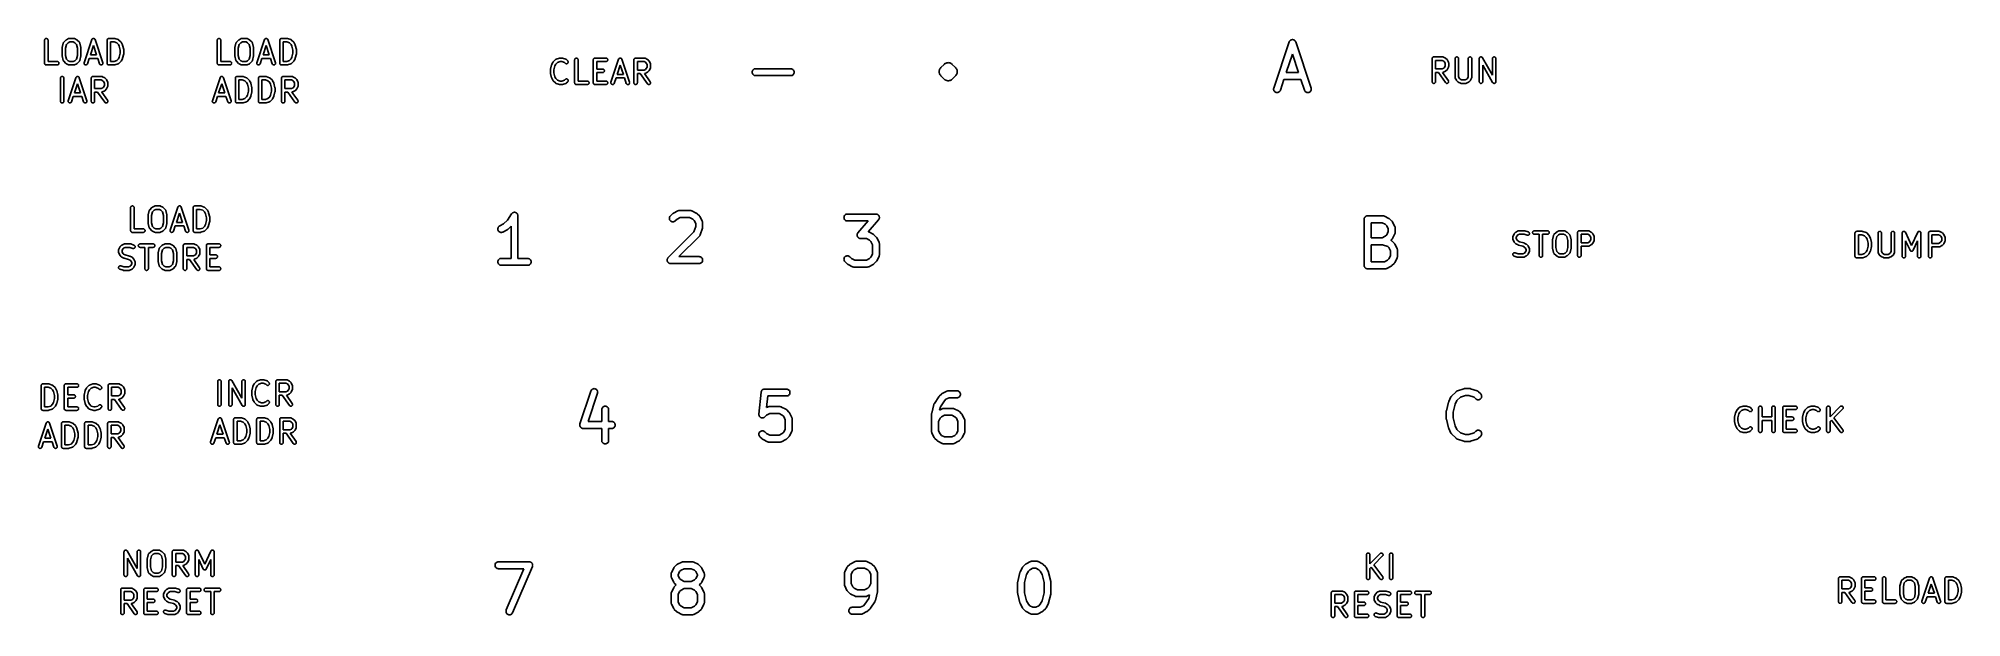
# Model space of a CAD drawing. Extents: x 2.17 to 8.74, y -4.34 to -2.36.
import ezdxf

# ---------------------------------------------------------------- set-up
doc = ezdxf.new("R2010")
doc.units = 0
doc.header["$MEASUREMENT"] = 0
doc.layers.add('BLACK', color=7, linetype='CONTINUOUS')

msp = doc.modelspace()

# ---------------------------------------------------------------- linework, layer by layer
at = {"layer": 'BLACK', "linetype": 'CONTINUOUS'}
for p, q in [((2.18641, -2.36437), (2.18653, -2.36323)), ((2.18641, -2.36446), (2.18641, -2.36437)), ((2.18641, -2.4432), (2.18641, -2.36446)), ((2.18653, -2.36323), (2.18688, -2.36213)), ((2.18688, -2.36213), (2.18744, -2.36112)), ((2.18744, -2.36112), (2.18818, -2.36024)), ((2.18818, -2.36024), (2.18908, -2.35951)), ((2.18908, -2.35951), (2.1901, -2.35898)), ((2.1901, -2.35898), (2.1912, -2.35865)), ((2.1912, -2.35865), (2.19235, -2.35855)), ((2.19235, -2.35855), (2.1935, -2.35867)), ((2.1935, -2.35867), (2.1946, -2.35901)), ((2.1946, -2.35901), (2.19561, -2.35956)), ((2.19561, -2.35956), (2.1965, -2.36029)), ((2.1965, -2.36029), (2.19723, -2.36119)), ((2.19723, -2.36119), (2.19777, -2.3622)), ((2.19777, -2.3622), (2.1981, -2.36331)), ((2.1981, -2.36331), (2.19822, -2.36446)), ((2.19822, -2.36446), (2.19822, -2.43729)), ((2.25188, -2.37153), (2.25938, -2.36403)), ((2.25938, -2.36403), (2.25944, -2.36397)), ((2.25944, -2.36397), (2.25969, -2.36376)), ((2.25969, -2.36376), (2.25994, -2.36354)), ((2.25994, -2.36354), (2.26014, -2.36341)), ((2.26014, -2.36341), (2.26034, -2.36325)), ((2.26034, -2.36325), (2.26063, -2.3631)), ((2.26063, -2.3631), (2.26091, -2.36292)), ((2.26091, -2.36292), (2.26841, -2.35917)), ((2.26841, -2.35917), (2.26848, -2.35914)), ((2.26848, -2.35914), (2.26865, -2.35908)), ((2.26865, -2.35908), (2.2688, -2.359)), ((2.2688, -2.359), (2.26919, -2.35888)), ((2.26919, -2.35888), (2.26957, -2.35874)), ((2.26957, -2.35874), (2.26974, -2.35871)), ((2.26974, -2.35871), (2.2699, -2.35866)), ((2.2699, -2.35866), (2.27031, -2.35862)), ((2.27031, -2.35862), (2.2707, -2.35856)), ((2.2707, -2.35856), (2.27088, -2.35857)), ((2.27088, -2.35857), (2.27105, -2.35855)), ((2.27105, -2.35855), (2.28605, -2.35855)), ((2.28605, -2.35855), (2.28613, -2.35855)), ((2.28613, -2.35855), (2.2863, -2.35857)), ((2.2863, -2.35857), (2.28648, -2.35857)), ((2.28648, -2.35857), (2.28688, -2.35863)), ((2.28688, -2.35863), (2.28728, -2.35868)), ((2.28728, -2.35868), (2.28744, -2.35873)), ((2.28744, -2.35873), (2.28761, -2.35876)), ((2.28761, -2.35876), (2.28799, -2.35891)), ((2.28799, -2.35891), (2.28838, -2.35903)), ((2.28838, -2.35903), (2.28853, -2.35911)), ((2.28853, -2.35911), (2.28869, -2.35917)), ((2.28869, -2.35917), (2.29619, -2.36292)), ((2.29619, -2.36292), (2.29626, -2.36296)), ((2.29626, -2.36296), (2.29654, -2.36314)), ((2.29654, -2.36314), (2.29683, -2.3633)), ((2.29683, -2.3633), (2.29702, -2.36345)), ((2.29702, -2.36345), (2.29723, -2.36359)), ((2.29723, -2.36359), (2.29747, -2.36382)), ((2.29747, -2.36382), (2.29772, -2.36403)), ((2.29772, -2.36403), (2.30522, -2.37153)), ((2.32169, -2.44133), (2.34794, -2.36259)), ((2.34794, -2.36259), (2.34797, -2.36251)), ((2.34797, -2.36251), (2.34814, -2.36214)), ((2.34814, -2.36214), (2.34829, -2.36176)), ((2.34829, -2.36176), (2.34838, -2.36162)), ((2.34838, -2.36162), (2.34845, -2.36146)), ((2.34845, -2.36146), (2.34869, -2.36113)), ((2.34869, -2.36113), (2.34891, -2.36079)), ((2.34891, -2.36079), (2.34903, -2.36067)), ((2.34903, -2.36067), (2.34913, -2.36053)), ((2.34913, -2.36053), (2.34943, -2.36025)), ((2.34943, -2.36025), (2.34971, -2.35996)), ((2.34971, -2.35996), (2.34985, -2.35986)), ((2.34985, -2.35986), (2.34997, -2.35975)), ((2.34997, -2.35975), (2.35032, -2.35954)), ((2.35032, -2.35954), (2.35066, -2.3593)), ((2.35066, -2.3593), (2.35081, -2.35923)), ((2.35081, -2.35923), (2.35096, -2.35915)), ((2.35096, -2.35915), (2.35134, -2.359)), ((2.35134, -2.359), (2.35171, -2.35884)), ((2.35171, -2.35884), (2.35188, -2.3588)), ((2.35188, -2.3588), (2.35204, -2.35874)), ((2.35204, -2.35874), (2.35244, -2.35868)), ((2.35244, -2.35868), (2.35284, -2.35859)), ((2.35284, -2.35859), (2.35301, -2.35859)), ((2.35301, -2.35859), (2.35317, -2.35856)), ((2.35317, -2.35856), (2.35358, -2.35858)), ((2.35358, -2.35858), (2.35399, -2.35857)), ((2.35399, -2.35857), (2.35416, -2.3586)), ((2.35416, -2.3586), (2.35433, -2.3586)), ((2.35433, -2.3586), (2.35472, -2.3587)), ((2.35472, -2.3587), (2.35513, -2.35877)), ((2.35513, -2.35877), (2.35528, -2.35883)), ((2.35528, -2.35883), (2.35545, -2.35887)), ((2.35545, -2.35887), (2.35582, -2.35903)), ((2.35582, -2.35903), (2.3562, -2.35918)), ((2.3562, -2.35918), (2.35634, -2.35927)), ((2.35634, -2.35927), (2.3565, -2.35934)), ((2.3565, -2.35934), (2.35683, -2.35958)), ((2.35683, -2.35958), (2.35717, -2.3598)), ((2.35717, -2.3598), (2.3573, -2.35992)), ((2.3573, -2.35992), (2.35743, -2.36001)), ((2.35743, -2.36001), (2.35771, -2.36031)), ((2.35771, -2.36031), (2.35801, -2.36059)), ((2.35801, -2.36059), (2.35811, -2.36073)), ((2.35811, -2.36073), (2.35822, -2.36085)), ((2.35822, -2.36085), (2.35844, -2.3612)), ((2.35844, -2.3612), (2.35867, -2.36154)), ((2.35867, -2.36154), (2.35874, -2.36169)), ((2.35874, -2.36169), (2.35883, -2.36183)), ((2.35883, -2.36183), (2.35898, -2.36221)), ((2.35898, -2.36221), (2.35914, -2.36259)), ((2.35914, -2.36259), (2.38539, -2.44133)), ((2.40013, -2.36437), (2.40019, -2.36382)), ((2.40013, -2.36441), (2.40013, -2.36437)), ((2.40013, -2.36442), (2.40013, -2.36441)), ((2.40013, -2.36441), (2.40013, -2.36441)), ((2.40013, -2.36446), (2.40013, -2.36442)), ((2.40013, -2.4432), (2.40013, -2.36446)), ((2.40019, -2.36382), (2.40025, -2.36327)), ((2.40025, -2.36327), (2.40026, -2.36325)), ((2.40026, -2.36323), (2.40043, -2.3627)), ((2.40026, -2.36325), (2.40026, -2.36323)), ((2.40043, -2.3627), (2.40059, -2.36217)), ((2.40059, -2.36217), (2.4006, -2.36215)), ((2.4006, -2.36215), (2.40061, -2.36213)), ((2.40061, -2.36213), (2.40087, -2.36164)), ((2.40087, -2.36164), (2.40114, -2.36115)), ((2.40114, -2.36115), (2.40115, -2.36114)), ((2.40115, -2.36114), (2.40116, -2.36112)), ((2.40116, -2.36112), (2.40152, -2.36069)), ((2.40152, -2.36069), (2.40187, -2.36026)), ((2.40187, -2.36026), (2.40189, -2.36025)), ((2.40189, -2.36025), (2.4019, -2.36024)), ((2.4019, -2.36024), (2.40234, -2.35989)), ((2.40234, -2.35989), (2.40277, -2.35954)), ((2.40277, -2.35954), (2.40278, -2.35953)), ((2.40278, -2.35953), (2.4028, -2.35951)), ((2.4028, -2.35951), (2.40329, -2.35926)), ((2.40329, -2.35926), (2.40378, -2.359)), ((2.40378, -2.359), (2.4038, -2.35899)), ((2.4038, -2.35899), (2.40382, -2.35898)), ((2.40382, -2.35898), (2.40436, -2.35882)), ((2.40436, -2.35882), (2.40489, -2.35866)), ((2.40489, -2.35866), (2.40491, -2.35866)), ((2.40491, -2.35866), (2.40493, -2.35865)), ((2.40493, -2.35865), (2.40548, -2.3586)), ((2.40548, -2.3586), (2.40603, -2.35855)), ((2.40603, -2.35855), (2.42478, -2.35855)), ((2.42478, -2.35855), (2.42486, -2.35855)), ((2.42486, -2.35855), (2.42519, -2.35859)), ((2.42519, -2.35859), (2.42553, -2.3586)), ((2.42553, -2.3586), (2.42577, -2.35865)), ((2.42577, -2.35865), (2.42601, -2.35868)), ((2.42601, -2.35868), (2.42633, -2.35878)), ((2.42633, -2.35878), (2.42665, -2.35885)), ((2.42665, -2.35885), (2.4379, -2.3626)), ((2.4379, -2.3626), (2.43798, -2.36263)), ((2.43798, -2.36263), (2.43813, -2.3627)), ((2.43813, -2.3627), (2.4383, -2.36275)), ((2.4383, -2.36275), (2.43866, -2.36294)), ((2.43866, -2.36294), (2.43902, -2.36311)), ((2.43902, -2.36311), (2.43916, -2.36322)), ((2.43916, -2.36322), (2.43932, -2.3633)), ((2.43932, -2.3633), (2.43963, -2.36355)), ((2.43963, -2.36355), (2.43995, -2.36379)), ((2.43995, -2.36379), (2.44007, -2.36392)), ((2.44007, -2.36392), (2.44021, -2.36403)), ((2.44021, -2.36403), (2.44771, -2.37153)), ((2.77641, -2.36437), (2.77653, -2.36323)), ((2.77641, -2.36446), (2.77641, -2.36437)), ((2.77641, -2.4432), (2.77641, -2.36446)), ((2.77653, -2.36323), (2.77688, -2.36213)), ((2.77688, -2.36213), (2.77744, -2.36112)), ((2.77744, -2.36112), (2.77818, -2.36024)), ((2.77818, -2.36024), (2.77908, -2.35951)), ((2.77908, -2.35951), (2.7801, -2.35898)), ((2.7801, -2.35898), (2.7812, -2.35865)), ((2.7812, -2.35865), (2.78235, -2.35855)), ((2.78235, -2.35855), (2.7835, -2.35867)), ((2.7835, -2.35867), (2.7846, -2.35901)), ((2.7846, -2.35901), (2.78561, -2.35956)), ((2.78561, -2.35956), (2.7865, -2.36029)), ((2.7865, -2.36029), (2.78723, -2.36119)), ((2.78723, -2.36119), (2.78777, -2.3622)), ((2.78777, -2.3622), (2.7881, -2.36331)), ((2.7881, -2.36331), (2.78822, -2.36446)), ((2.78822, -2.36446), (2.78822, -2.43729)), ((2.84188, -2.37153), (2.84938, -2.36403)), ((2.84938, -2.36403), (2.84944, -2.36397)), ((2.84944, -2.36397), (2.84969, -2.36376)), ((2.84969, -2.36376), (2.84994, -2.36354)), ((2.84994, -2.36354), (2.85014, -2.36341)), ((2.85014, -2.36341), (2.85034, -2.36325)), ((2.85034, -2.36325), (2.85063, -2.3631)), ((2.85063, -2.3631), (2.85091, -2.36292)), ((2.85091, -2.36292), (2.85841, -2.35917)), ((2.85841, -2.35917), (2.85848, -2.35914)), ((2.85848, -2.35914), (2.85865, -2.35908)), ((2.85865, -2.35908), (2.8588, -2.359)), ((2.8588, -2.359), (2.85919, -2.35888)), ((2.85919, -2.35888), (2.85957, -2.35874)), ((2.85957, -2.35874), (2.85974, -2.35871)), ((2.85974, -2.35871), (2.8599, -2.35866)), ((2.8599, -2.35866), (2.86031, -2.35862)), ((2.86031, -2.35862), (2.8607, -2.35856)), ((2.8607, -2.35856), (2.86088, -2.35857)), ((2.86088, -2.35857), (2.86105, -2.35855)), ((2.86105, -2.35855), (2.87605, -2.35855)), ((2.87605, -2.35855), (2.87613, -2.35855)), ((2.87613, -2.35855), (2.8763, -2.35857)), ((2.8763, -2.35857), (2.87648, -2.35857)), ((2.87648, -2.35857), (2.87688, -2.35863)), ((2.87688, -2.35863), (2.87728, -2.35868)), ((2.87728, -2.35868), (2.87744, -2.35873)), ((2.87744, -2.35873), (2.87761, -2.35876)), ((2.87761, -2.35876), (2.87799, -2.35891)), ((2.87799, -2.35891), (2.87838, -2.35903)), ((2.87838, -2.35903), (2.87853, -2.35911)), ((2.87853, -2.35911), (2.87869, -2.35917)), ((2.87869, -2.35917), (2.88619, -2.36292)), ((2.88619, -2.36292), (2.88626, -2.36296)), ((2.88626, -2.36296), (2.88654, -2.36314)), ((2.88654, -2.36314), (2.88683, -2.3633)), ((2.88683, -2.3633), (2.88702, -2.36345)), ((2.88702, -2.36345), (2.88723, -2.36359)), ((2.88723, -2.36359), (2.88747, -2.36382)), ((2.88747, -2.36382), (2.88772, -2.36403)), ((2.88772, -2.36403), (2.89522, -2.37153)), ((2.91169, -2.44133), (2.93794, -2.36259)), ((2.93794, -2.36259), (2.93797, -2.36251)), ((2.93797, -2.36251), (2.93814, -2.36214)), ((2.93814, -2.36214), (2.93829, -2.36176)), ((2.93829, -2.36176), (2.93838, -2.36162)), ((2.93838, -2.36162), (2.93845, -2.36146)), ((2.93845, -2.36146), (2.93869, -2.36113)), ((2.93869, -2.36113), (2.93891, -2.36079)), ((2.93891, -2.36079), (2.93903, -2.36067)), ((2.93903, -2.36067), (2.93913, -2.36053)), ((2.93913, -2.36053), (2.93943, -2.36025)), ((2.93943, -2.36025), (2.93971, -2.35996)), ((2.93971, -2.35996), (2.93985, -2.35986)), ((2.93985, -2.35986), (2.93997, -2.35975)), ((2.93997, -2.35975), (2.94032, -2.35954)), ((2.94032, -2.35954), (2.94066, -2.3593)), ((2.94066, -2.3593), (2.94081, -2.35923)), ((2.94081, -2.35923), (2.94096, -2.35915)), ((2.94096, -2.35915), (2.94134, -2.359)), ((2.94134, -2.359), (2.94171, -2.35884)), ((2.94171, -2.35884), (2.94188, -2.3588)), ((2.94188, -2.3588), (2.94204, -2.35874)), ((2.94204, -2.35874), (2.94244, -2.35868)), ((2.94244, -2.35868), (2.94284, -2.35859)), ((2.94284, -2.35859), (2.94301, -2.35859)), ((2.94301, -2.35859), (2.94317, -2.35856)), ((2.94317, -2.35856), (2.94358, -2.35858)), ((2.94358, -2.35858), (2.94399, -2.35857)), ((2.94399, -2.35857), (2.94416, -2.3586)), ((2.94416, -2.3586), (2.94433, -2.3586)), ((2.94433, -2.3586), (2.94472, -2.3587)), ((2.94472, -2.3587), (2.94513, -2.35877)), ((2.94513, -2.35877), (2.94528, -2.35883)), ((2.94528, -2.35883), (2.94545, -2.35887)), ((2.94545, -2.35887), (2.94582, -2.35903)), ((2.94582, -2.35903), (2.9462, -2.35918)), ((2.9462, -2.35918), (2.94634, -2.35927)), ((2.94634, -2.35927), (2.9465, -2.35934)), ((2.9465, -2.35934), (2.94683, -2.35958)), ((2.94683, -2.35958), (2.94717, -2.3598)), ((2.94717, -2.3598), (2.9473, -2.35992)), ((2.9473, -2.35992), (2.94743, -2.36001)), ((2.94743, -2.36001), (2.94771, -2.36031)), ((2.94771, -2.36031), (2.94801, -2.36059)), ((2.94801, -2.36059), (2.94811, -2.36073)), ((2.94811, -2.36073), (2.94822, -2.36085)), ((2.94822, -2.36085), (2.94844, -2.3612)), ((2.94844, -2.3612), (2.94867, -2.36154)), ((2.94867, -2.36154), (2.94874, -2.36169)), ((2.94874, -2.36169), (2.94883, -2.36183)), ((2.94883, -2.36183), (2.94898, -2.36221)), ((2.94898, -2.36221), (2.94914, -2.36259)), ((2.94914, -2.36259), (2.97539, -2.44133)), ((2.99013, -2.36437), (2.99019, -2.36382)), ((2.99013, -2.36441), (2.99013, -2.36437)), ((2.99013, -2.36442), (2.99013, -2.36441)), ((2.99013, -2.36441), (2.99013, -2.36441)), ((2.99013, -2.36446), (2.99013, -2.36442)), ((2.99013, -2.4432), (2.99013, -2.36446)), ((2.99019, -2.36382), (2.99025, -2.36327)), ((2.99025, -2.36327), (2.99026, -2.36325)), ((2.99026, -2.36323), (2.99043, -2.3627)), ((2.99026, -2.36325), (2.99026, -2.36323)), ((2.99043, -2.3627), (2.99059, -2.36217)), ((2.99059, -2.36217), (2.9906, -2.36215)), ((2.9906, -2.36215), (2.99061, -2.36213)), ((2.99061, -2.36213), (2.99087, -2.36164)), ((2.99087, -2.36164), (2.99114, -2.36115)), ((2.99114, -2.36115), (2.99115, -2.36114)), ((2.99115, -2.36114), (2.99116, -2.36112)), ((2.99116, -2.36112), (2.99152, -2.36069)), ((2.99152, -2.36069), (2.99187, -2.36026)), ((2.99187, -2.36026), (2.99189, -2.36025)), ((2.99189, -2.36025), (2.9919, -2.36024)), ((2.9919, -2.36024), (2.99234, -2.35989)), ((2.99234, -2.35989), (2.99277, -2.35954)), ((2.99277, -2.35954), (2.99278, -2.35953)), ((2.99278, -2.35953), (2.9928, -2.35951)), ((2.9928, -2.35951), (2.99329, -2.35926)), ((2.99329, -2.35926), (2.99378, -2.359)), ((2.99378, -2.359), (2.9938, -2.35899)), ((2.9938, -2.35899), (2.99382, -2.35898)), ((2.99382, -2.35898), (2.99436, -2.35882)), ((2.99436, -2.35882), (2.99489, -2.35866)), ((2.99489, -2.35866), (2.99491, -2.35866)), ((2.99491, -2.35866), (2.99493, -2.35865)), ((2.99493, -2.35865), (2.99548, -2.3586)), ((2.99548, -2.3586), (2.99603, -2.35855)), ((2.99603, -2.35855), (3.01478, -2.35855)), ((3.01478, -2.35855), (3.01486, -2.35855)), ((3.01486, -2.35855), (3.01519, -2.35859)), ((3.01519, -2.35859), (3.01553, -2.3586)), ((3.01553, -2.3586), (3.01577, -2.35865)), ((3.01577, -2.35865), (3.01601, -2.35868)), ((3.01601, -2.35868), (3.01633, -2.35878)), ((3.01633, -2.35878), (3.01665, -2.35885)), ((3.01665, -2.35885), (3.0279, -2.3626)), ((3.0279, -2.3626), (3.02798, -2.36263)), ((3.02798, -2.36263), (3.02813, -2.3627)), ((3.02813, -2.3627), (3.0283, -2.36275)), ((3.0283, -2.36275), (3.02866, -2.36294)), ((3.02866, -2.36294), (3.02902, -2.36311)), ((3.02902, -2.36311), (3.02916, -2.36322)), ((3.02916, -2.36322), (3.02932, -2.3633)), ((3.02932, -2.3633), (3.02963, -2.36355)), ((3.02963, -2.36355), (3.02995, -2.36379)), ((3.02995, -2.36379), (3.03007, -2.36392)), ((3.03007, -2.36392), (3.03021, -2.36403)), ((3.03021, -2.36403), (3.03771, -2.37153)), ((6.44213, -2.36531), (6.44241, -2.36511)), ((6.44241, -2.36511), (6.44266, -2.36488)), ((6.44266, -2.36488), (6.44336, -2.36446)), ((6.44336, -2.36446), (6.44403, -2.36399)), ((6.44403, -2.36399), (6.44434, -2.36385)), ((6.44434, -2.36385), (6.44462, -2.36368)), ((6.44462, -2.36368), (6.44539, -2.36339)), ((6.44539, -2.36339), (6.44614, -2.36307)), ((6.44614, -2.36307), (6.44647, -2.36299)), ((6.44647, -2.36299), (6.44679, -2.36288)), ((6.44679, -2.36288), (6.44759, -2.36275)), ((6.44759, -2.36275), (6.44839, -2.36257)), ((6.44839, -2.36257), (6.44873, -2.36256)), ((6.44873, -2.36256), (6.44906, -2.36251)), ((6.44906, -2.36251), (6.44988, -2.36254)), ((6.44988, -2.36254), (6.45069, -2.36252)), ((6.45069, -2.36252), (6.45103, -2.36258)), ((6.45103, -2.36258), (6.45136, -2.36259)), ((6.45136, -2.36259), (6.45216, -2.36278)), ((6.45216, -2.36278), (6.45296, -2.36292)), ((6.45296, -2.36292), (6.45328, -2.36304)), ((6.45328, -2.36304), (6.45361, -2.36312)), ((6.45361, -2.36312), (6.45435, -2.36346)), ((6.45435, -2.36346), (6.45511, -2.36375)), ((6.45511, -2.36375), (6.4554, -2.36393)), ((6.4554, -2.36393), (6.45571, -2.36407)), ((6.45571, -2.36407), (6.45637, -2.36455)), ((6.45637, -2.36455), (6.45706, -2.36498)), ((6.45706, -2.36498), (6.45731, -2.36522)), ((6.45731, -2.36522), (6.45758, -2.36541)), ((2.2464, -2.39062), (2.24641, -2.39051)), ((2.2464, -2.3907), (2.2464, -2.39062)), ((2.2464, -2.41695), (2.2464, -2.3907)), ((2.24641, -2.41705), (2.2464, -2.41695)), ((2.2464, -2.41716), (2.24641, -2.41705)), ((2.24646, -2.41763), (2.2464, -2.41716)), ((2.24641, -2.39041), (2.24647, -2.38994)), ((2.24641, -2.39051), (2.24641, -2.39041)), ((2.24651, -2.4181), (2.24646, -2.41763)), ((2.24647, -2.38994), (2.24653, -2.38947)), ((2.24654, -2.4182), (2.24651, -2.4181)), ((2.24653, -2.38947), (2.24656, -2.38937)), ((2.24656, -2.4183), (2.24654, -2.4182)), ((2.24656, -2.38937), (2.24657, -2.38927)), ((2.24657, -2.41838), (2.24656, -2.4183)), ((2.24657, -2.38927), (2.25032, -2.37427)), ((2.25032, -2.43338), (2.24657, -2.41838)), ((2.25032, -2.37427), (2.25034, -2.37419)), ((2.25034, -2.37419), (2.25048, -2.37382)), ((2.25048, -2.37382), (2.2506, -2.37343)), ((2.2506, -2.37343), (2.25069, -2.37328)), ((2.25069, -2.37328), (2.25075, -2.37311)), ((2.25075, -2.37311), (2.25096, -2.37277)), ((2.25096, -2.37277), (2.25115, -2.37242)), ((2.25115, -2.37242), (2.25126, -2.37228)), ((2.25126, -2.37228), (2.25135, -2.37213)), ((2.25135, -2.37213), (2.25162, -2.37184)), ((2.25162, -2.37184), (2.25188, -2.37153)), ((2.26139, -2.37872), (2.25821, -2.39143)), ((2.25821, -2.39143), (2.25821, -2.41622)), ((2.25821, -2.41622), (2.26139, -2.42893)), ((2.26705, -2.37306), (2.26139, -2.37872)), ((2.26139, -2.42893), (2.26705, -2.43459)), ((2.27245, -2.37036), (2.26705, -2.37306)), ((2.28466, -2.37036), (2.27245, -2.37036)), ((2.29005, -2.37306), (2.28466, -2.37036)), ((2.29572, -2.37872), (2.29005, -2.37306)), ((2.29005, -2.43459), (2.29572, -2.42893)), ((2.29889, -2.39143), (2.29572, -2.37872)), ((2.29572, -2.42893), (2.29889, -2.41622)), ((2.29889, -2.41622), (2.29889, -2.39143)), ((2.30522, -2.37153), (2.30528, -2.37159)), ((2.30528, -2.37159), (2.30553, -2.3719)), ((2.30553, -2.3719), (2.3058, -2.3722)), ((2.3058, -2.3722), (2.30589, -2.37235)), ((2.30589, -2.37235), (2.306, -2.37249)), ((2.306, -2.37249), (2.30618, -2.37284)), ((2.30618, -2.37284), (2.30639, -2.37319)), ((2.30639, -2.37319), (2.30645, -2.37335)), ((2.30645, -2.37335), (2.30653, -2.37351)), ((2.30653, -2.37351), (2.30664, -2.3739)), ((2.30664, -2.3739), (2.30678, -2.37427)), ((2.30678, -2.37427), (2.31053, -2.38927)), ((2.31053, -2.41838), (2.30678, -2.43338)), ((2.31053, -2.38927), (2.31055, -2.38935)), ((2.31054, -2.41828), (2.31053, -2.41838)), ((2.31057, -2.41818), (2.31054, -2.41828)), ((2.31055, -2.38935), (2.31056, -2.38945)), ((2.31056, -2.38945), (2.31059, -2.38955)), ((2.31063, -2.41771), (2.31057, -2.41818)), ((2.31059, -2.38955), (2.31064, -2.39002)), ((2.3107, -2.41724), (2.31063, -2.41771)), ((2.31064, -2.39002), (2.3107, -2.39049)), ((2.3107, -2.39049), (2.31069, -2.3906)), ((2.31069, -2.3906), (2.3107, -2.3907)), ((2.3107, -2.41703), (2.31069, -2.41714)), ((2.31069, -2.41714), (2.3107, -2.41724)), ((2.3107, -2.3907), (2.3107, -2.41695)), ((2.3107, -2.41695), (2.3107, -2.41703)), ((2.33905, -2.4266), (2.3329, -2.44506)), ((2.36803, -2.4266), (2.33905, -2.4266)), ((2.35354, -2.38313), (2.34299, -2.41479)), ((2.34299, -2.41479), (2.3641, -2.41479)), ((2.3641, -2.41479), (2.35354, -2.38313)), ((2.37419, -2.44506), (2.36803, -2.4266)), ((2.41194, -2.37036), (2.41194, -2.43729)), ((2.42382, -2.37036), (2.41194, -2.37036)), ((2.43284, -2.37337), (2.42382, -2.37036)), ((2.43868, -2.3792), (2.43284, -2.37337)), ((2.43284, -2.43428), (2.43868, -2.42845)), ((2.44171, -2.38526), (2.43868, -2.3792)), ((2.43868, -2.42845), (2.44171, -2.42239)), ((2.44512, -2.39893), (2.44171, -2.38526)), ((2.44171, -2.42239), (2.44512, -2.40872)), ((2.44512, -2.40872), (2.44512, -2.39893)), ((2.44771, -2.37153), (2.44776, -2.37159)), ((2.44776, -2.37159), (2.44797, -2.37185)), ((2.44797, -2.37185), (2.4482, -2.37209)), ((2.4482, -2.37209), (2.44833, -2.3723)), ((2.44833, -2.3723), (2.44848, -2.37249)), ((2.44848, -2.37249), (2.44864, -2.37278)), ((2.44864, -2.37278), (2.44881, -2.37306)), ((2.44881, -2.37306), (2.45256, -2.38056)), ((2.45256, -2.42709), (2.44881, -2.43459)), ((2.45256, -2.38056), (2.4526, -2.38064)), ((2.45257, -2.42706), (2.45256, -2.42709)), ((2.45259, -2.42704), (2.45257, -2.42706)), ((2.45278, -2.42653), (2.45259, -2.42704)), ((2.4526, -2.38064), (2.45261, -2.38066)), ((2.45261, -2.38066), (2.45262, -2.38069)), ((2.45262, -2.38069), (2.45281, -2.3812)), ((2.45297, -2.42601), (2.45278, -2.42653)), ((2.45281, -2.3812), (2.453, -2.38172)), ((2.45298, -2.42599), (2.45297, -2.42601)), ((2.45299, -2.42596), (2.45298, -2.42599)), ((2.45301, -2.42588), (2.45299, -2.42596)), ((2.453, -2.38172), (2.453, -2.38174)), ((2.453, -2.38174), (2.45301, -2.38177)), ((2.45301, -2.38177), (2.45676, -2.39677)), ((2.45676, -2.41088), (2.45301, -2.42588)), ((2.45676, -2.39677), (2.45678, -2.39685)), ((2.45677, -2.41078), (2.45676, -2.41088)), ((2.45681, -2.41068), (2.45677, -2.41078)), ((2.45678, -2.39685), (2.45679, -2.39695)), ((2.45679, -2.39695), (2.45682, -2.39705)), ((2.45686, -2.41021), (2.45681, -2.41068)), ((2.45682, -2.39705), (2.45687, -2.39752)), ((2.45693, -2.40974), (2.45686, -2.41021)), ((2.45687, -2.39752), (2.45693, -2.39799)), ((2.45693, -2.39799), (2.45692, -2.3981)), ((2.45692, -2.3981), (2.45693, -2.3982)), ((2.45693, -2.40953), (2.45692, -2.40964)), ((2.45692, -2.40964), (2.45693, -2.40974)), ((2.45693, -2.3982), (2.45693, -2.40945)), ((2.45693, -2.40945), (2.45693, -2.40953)), ((2.8364, -2.39062), (2.83641, -2.39051)), ((2.8364, -2.3907), (2.8364, -2.39062)), ((2.8364, -2.41695), (2.8364, -2.3907)), ((2.83641, -2.41705), (2.8364, -2.41695)), ((2.8364, -2.41716), (2.83641, -2.41705)), ((2.83646, -2.41763), (2.8364, -2.41716)), ((2.83641, -2.39041), (2.83647, -2.38994)), ((2.83641, -2.39051), (2.83641, -2.39041)), ((2.83651, -2.4181), (2.83646, -2.41763)), ((2.83647, -2.38994), (2.83653, -2.38947)), ((2.83654, -2.4182), (2.83651, -2.4181)), ((2.83653, -2.38947), (2.83656, -2.38937)), ((2.83656, -2.4183), (2.83654, -2.4182)), ((2.83656, -2.38937), (2.83657, -2.38927)), ((2.83657, -2.41838), (2.83656, -2.4183)), ((2.83657, -2.38927), (2.84032, -2.37427)), ((2.84032, -2.43338), (2.83657, -2.41838)), ((2.84032, -2.37427), (2.84034, -2.37419)), ((2.84034, -2.37419), (2.84048, -2.37382)), ((2.84048, -2.37382), (2.8406, -2.37343)), ((2.8406, -2.37343), (2.84069, -2.37328)), ((2.84069, -2.37328), (2.84075, -2.37311)), ((2.84075, -2.37311), (2.84096, -2.37277)), ((2.84096, -2.37277), (2.84115, -2.37242)), ((2.84115, -2.37242), (2.84126, -2.37228)), ((2.84126, -2.37228), (2.84135, -2.37213)), ((2.84135, -2.37213), (2.84162, -2.37184)), ((2.84162, -2.37184), (2.84188, -2.37153)), ((2.85139, -2.37872), (2.84821, -2.39143)), ((2.84821, -2.39143), (2.84821, -2.41622)), ((2.84821, -2.41622), (2.85139, -2.42893)), ((2.85705, -2.37306), (2.85139, -2.37872)), ((2.85139, -2.42893), (2.85705, -2.43459)), ((2.86245, -2.37036), (2.85705, -2.37306)), ((2.87466, -2.37036), (2.86245, -2.37036)), ((2.88005, -2.37306), (2.87466, -2.37036)), ((2.88572, -2.37872), (2.88005, -2.37306)), ((2.88005, -2.43459), (2.88572, -2.42893)), ((2.88889, -2.39143), (2.88572, -2.37872)), ((2.88572, -2.42893), (2.88889, -2.41622)), ((2.88889, -2.41622), (2.88889, -2.39143)), ((2.89522, -2.37153), (2.89528, -2.37159)), ((2.89528, -2.37159), (2.89553, -2.3719)), ((2.89553, -2.3719), (2.8958, -2.3722)), ((2.8958, -2.3722), (2.89589, -2.37235)), ((2.89589, -2.37235), (2.896, -2.37249)), ((2.896, -2.37249), (2.89618, -2.37284)), ((2.89618, -2.37284), (2.89639, -2.37319)), ((2.89639, -2.37319), (2.89645, -2.37335)), ((2.89645, -2.37335), (2.89653, -2.37351)), ((2.89653, -2.37351), (2.89664, -2.3739)), ((2.89664, -2.3739), (2.89678, -2.37427)), ((2.89678, -2.37427), (2.90053, -2.38927)), ((2.90053, -2.41838), (2.89678, -2.43338)), ((2.90053, -2.38927), (2.90055, -2.38935)), ((2.90054, -2.41828), (2.90053, -2.41838)), ((2.90057, -2.41818), (2.90054, -2.41828)), ((2.90055, -2.38935), (2.90056, -2.38945)), ((2.90056, -2.38945), (2.90059, -2.38955)), ((2.90063, -2.41771), (2.90057, -2.41818)), ((2.90059, -2.38955), (2.90064, -2.39002)), ((2.9007, -2.41724), (2.90063, -2.41771)), ((2.90064, -2.39002), (2.9007, -2.39049)), ((2.9007, -2.39049), (2.90069, -2.3906)), ((2.90069, -2.3906), (2.9007, -2.3907)), ((2.9007, -2.41703), (2.90069, -2.41714)), ((2.90069, -2.41714), (2.9007, -2.41724)), ((2.9007, -2.3907), (2.9007, -2.41695)), ((2.9007, -2.41695), (2.9007, -2.41703)), ((2.92905, -2.4266), (2.9229, -2.44506)), ((2.95803, -2.4266), (2.92905, -2.4266)), ((2.94354, -2.38313), (2.93299, -2.41479)), ((2.93299, -2.41479), (2.9541, -2.41479)), ((2.9541, -2.41479), (2.94354, -2.38313)), ((2.96419, -2.44506), (2.95803, -2.4266)), ((3.00194, -2.37036), (3.00194, -2.43729)), ((3.01382, -2.37036), (3.00194, -2.37036)), ((3.02284, -2.37337), (3.01382, -2.37036)), ((3.02868, -2.3792), (3.02284, -2.37337)), ((3.02284, -2.43428), (3.02868, -2.42845)), ((3.03171, -2.38526), (3.02868, -2.3792)), ((3.02868, -2.42845), (3.03171, -2.42239)), ((3.03512, -2.39893), (3.03171, -2.38526)), ((3.03171, -2.42239), (3.03512, -2.40872)), ((3.03512, -2.40872), (3.03512, -2.39893)), ((3.03771, -2.37153), (3.03776, -2.37159)), ((3.03776, -2.37159), (3.03797, -2.37185)), ((3.03797, -2.37185), (3.0382, -2.37209)), ((3.0382, -2.37209), (3.03833, -2.3723)), ((3.03833, -2.3723), (3.03848, -2.37249)), ((3.03848, -2.37249), (3.03864, -2.37278)), ((3.03864, -2.37278), (3.03881, -2.37306)), ((3.03881, -2.37306), (3.04256, -2.38056)), ((3.04256, -2.42709), (3.03881, -2.43459)), ((3.04256, -2.38056), (3.0426, -2.38064)), ((3.04257, -2.42706), (3.04256, -2.42709)), ((3.04259, -2.42704), (3.04257, -2.42706)), ((3.04278, -2.42653), (3.04259, -2.42704)), ((3.0426, -2.38064), (3.04261, -2.38066)), ((3.04261, -2.38066), (3.04262, -2.38069)), ((3.04262, -2.38069), (3.04281, -2.3812)), ((3.04297, -2.42601), (3.04278, -2.42653)), ((3.04281, -2.3812), (3.043, -2.38172)), ((3.04298, -2.42599), (3.04297, -2.42601)), ((3.04299, -2.42596), (3.04298, -2.42599)), ((3.04301, -2.42588), (3.04299, -2.42596)), ((3.043, -2.38172), (3.043, -2.38174)), ((3.043, -2.38174), (3.04301, -2.38177)), ((3.04301, -2.38177), (3.04676, -2.39677)), ((3.04676, -2.41088), (3.04301, -2.42588)), ((3.04676, -2.39677), (3.04678, -2.39685)), ((3.04677, -2.41078), (3.04676, -2.41088)), ((3.04681, -2.41068), (3.04677, -2.41078)), ((3.04678, -2.39685), (3.04679, -2.39695)), ((3.04679, -2.39695), (3.04682, -2.39705)), ((3.04686, -2.41021), (3.04681, -2.41068)), ((3.04682, -2.39705), (3.04687, -2.39752)), ((3.04693, -2.40974), (3.04686, -2.41021)), ((3.04687, -2.39752), (3.04693, -2.39799)), ((3.04693, -2.39799), (3.04692, -2.3981)), ((3.04692, -2.3981), (3.04693, -2.3982)), ((3.04693, -2.40953), (3.04692, -2.40964)), ((3.04692, -2.40964), (3.04693, -2.40974)), ((3.04693, -2.3982), (3.04693, -2.40945)), ((3.04693, -2.40945), (3.04693, -2.40953)), ((3.93164, -2.43099), (3.9317, -2.43093)), ((3.9317, -2.43093), (3.93183, -2.43082)), ((3.93183, -2.43082), (3.93195, -2.4307)), ((3.93195, -2.4307), (3.93228, -2.43046)), ((3.93228, -2.43046), (3.9326, -2.43021)), ((3.9326, -2.43021), (3.93275, -2.43013)), ((3.93275, -2.43013), (3.93289, -2.43003)), ((3.93289, -2.43003), (3.93326, -2.42987)), ((3.93326, -2.42987), (3.93362, -2.42968)), ((3.93362, -2.42968), (3.93379, -2.42963)), ((3.93379, -2.42963), (3.93395, -2.42956)), ((3.93395, -2.42956), (3.9452, -2.42581)), ((3.9452, -2.42581), (3.94527, -2.42579)), ((3.94527, -2.42579), (3.9456, -2.42572)), ((3.9456, -2.42572), (3.94592, -2.42562)), ((3.94592, -2.42562), (3.94616, -2.4256)), ((3.94616, -2.4256), (3.9464, -2.42555)), ((3.9464, -2.42555), (3.94673, -2.42554)), ((3.94673, -2.42554), (3.94706, -2.42551)), ((3.94706, -2.42551), (3.95456, -2.42551)), ((3.95456, -2.42551), (3.95464, -2.42551)), ((3.95464, -2.42551), (3.95497, -2.42555)), ((3.95497, -2.42555), (3.95531, -2.42556)), ((3.95531, -2.42556), (3.95554, -2.42561)), ((3.95554, -2.42561), (3.95579, -2.42564)), ((3.95579, -2.42564), (3.95611, -2.42574)), ((3.95611, -2.42574), (3.95643, -2.42581)), ((3.95643, -2.42581), (3.96768, -2.42956)), ((3.96768, -2.42956), (3.96776, -2.42959)), ((3.96776, -2.42959), (3.96791, -2.42966)), ((3.96791, -2.42966), (3.96808, -2.42971)), ((3.96808, -2.42971), (3.96844, -2.4299)), ((3.96844, -2.4299), (3.9688, -2.43007)), ((3.9688, -2.43007), (3.96894, -2.43018)), ((3.96894, -2.43018), (3.9691, -2.43026)), ((3.9691, -2.43026), (3.96941, -2.43051)), ((3.96941, -2.43051), (3.96973, -2.43075)), ((3.96973, -2.43075), (3.96985, -2.43088)), ((3.96985, -2.43088), (3.96999, -2.43099)), ((3.9974, -2.43133), (3.99753, -2.43019)), ((3.99753, -2.43019), (3.99788, -2.42909)), ((3.99788, -2.42909), (3.99843, -2.42808)), ((3.99843, -2.42808), (3.99917, -2.4272)), ((3.99917, -2.4272), (4.00007, -2.42647)), ((4.00007, -2.42647), (4.00109, -2.42594)), ((4.00109, -2.42594), (4.0022, -2.42561)), ((4.0022, -2.42561), (4.00335, -2.42551)), ((4.00335, -2.42551), (4.00449, -2.42563)), ((4.00449, -2.42563), (4.00559, -2.42597)), ((4.00559, -2.42597), (4.00661, -2.42652)), ((4.00661, -2.42652), (4.0075, -2.42725)), ((4.0075, -2.42725), (4.00822, -2.42815)), ((4.00822, -2.42815), (4.00877, -2.42917)), ((4.00877, -2.42917), (4.0091, -2.43027)), ((4.0091, -2.43027), (4.00921, -2.43142)), ((4.06114, -2.43133), (4.0612, -2.43078)), ((4.0612, -2.43078), (4.06126, -2.43023)), ((4.06126, -2.43023), (4.06127, -2.43021)), ((4.06127, -2.43019), (4.06144, -2.42966)), ((4.06127, -2.43021), (4.06127, -2.43019)), ((4.06144, -2.42966), (4.0616, -2.42913)), ((4.0616, -2.42913), (4.06161, -2.42911)), ((4.06161, -2.42911), (4.06162, -2.42909)), ((4.06162, -2.42909), (4.06189, -2.4286)), ((4.06189, -2.4286), (4.06215, -2.42811)), ((4.06215, -2.42811), (4.06216, -2.4281)), ((4.06216, -2.4281), (4.06217, -2.42808)), ((4.06217, -2.42808), (4.06253, -2.42765)), ((4.06253, -2.42765), (4.06289, -2.42723)), ((4.06289, -2.42723), (4.0629, -2.42721)), ((4.0629, -2.42721), (4.06292, -2.4272)), ((4.06292, -2.4272), (4.06335, -2.42685)), ((4.06335, -2.42685), (4.06378, -2.4265)), ((4.06378, -2.4265), (4.0638, -2.42649)), ((4.0638, -2.42649), (4.06381, -2.42647)), ((4.06381, -2.42647), (4.06431, -2.42622)), ((4.06431, -2.42622), (4.0648, -2.42596)), ((4.0648, -2.42596), (4.06482, -2.42595)), ((4.06482, -2.42595), (4.06484, -2.42594)), ((4.06484, -2.42594), (4.06537, -2.42578)), ((4.06537, -2.42578), (4.0659, -2.42562)), ((4.0659, -2.42562), (4.06592, -2.42562)), ((4.06592, -2.42562), (4.06594, -2.42561)), ((4.06594, -2.42561), (4.06649, -2.42556)), ((4.06649, -2.42556), (4.06705, -2.42551)), ((4.06705, -2.42551), (4.10454, -2.42551)), ((4.10454, -2.42551), (4.10463, -2.42551)), ((4.10463, -2.42551), (4.10577, -2.42564)), ((4.10577, -2.42564), (4.10687, -2.42599)), ((4.10687, -2.42599), (4.10788, -2.42654)), ((4.10788, -2.42654), (4.10876, -2.42728)), ((4.10876, -2.42728), (4.10948, -2.42818)), ((4.10948, -2.42818), (4.11002, -2.4292)), ((4.11002, -2.4292), (4.11034, -2.43031)), ((4.11034, -2.43031), (4.11045, -2.43146)), ((4.12144, -2.50829), (4.14768, -2.42955)), ((4.14768, -2.42955), (4.14771, -2.42947)), ((4.14771, -2.42947), (4.14788, -2.4291)), ((4.14788, -2.4291), (4.14803, -2.42872)), ((4.14803, -2.42872), (4.14812, -2.42858)), ((4.14812, -2.42858), (4.1482, -2.42842)), ((4.1482, -2.42842), (4.14844, -2.42809)), ((4.14844, -2.42809), (4.14866, -2.42775)), ((4.14866, -2.42775), (4.14877, -2.42763)), ((4.14877, -2.42763), (4.14887, -2.42749)), ((4.14887, -2.42749), (4.14917, -2.42722)), ((4.14917, -2.42722), (4.14946, -2.42692)), ((4.14946, -2.42692), (4.1496, -2.42682)), ((4.1496, -2.42682), (4.14972, -2.42671)), ((4.14972, -2.42671), (4.15007, -2.4265)), ((4.15007, -2.4265), (4.1504, -2.42626)), ((4.1504, -2.42626), (4.15056, -2.42619)), ((4.15056, -2.42619), (4.1507, -2.42611)), ((4.1507, -2.42611), (4.15108, -2.42596)), ((4.15108, -2.42596), (4.15146, -2.4258)), ((4.15146, -2.4258), (4.15162, -2.42576)), ((4.15162, -2.42576), (4.15178, -2.42571)), ((4.15178, -2.42571), (4.15219, -2.42564)), ((4.15219, -2.42564), (4.15258, -2.42555)), ((4.15258, -2.42555), (4.15275, -2.42555)), ((4.15275, -2.42555), (4.15292, -2.42552)), ((4.15292, -2.42552), (4.15333, -2.42554)), ((4.15333, -2.42554), (4.15374, -2.42553)), ((4.15374, -2.42553), (4.1539, -2.42556)), ((4.1539, -2.42556), (4.15407, -2.42556)), ((4.15407, -2.42556), (4.15447, -2.42566)), ((4.15447, -2.42566), (4.15487, -2.42573)), ((4.15487, -2.42573), (4.15503, -2.42579)), ((4.15503, -2.42579), (4.15519, -2.42583)), ((4.15519, -2.42583), (4.15557, -2.426)), ((4.15557, -2.426), (4.15595, -2.42614)), ((4.15595, -2.42614), (4.15609, -2.42623)), ((4.15609, -2.42623), (4.15624, -2.4263)), ((4.15624, -2.4263), (4.15657, -2.42654)), ((4.15657, -2.42654), (4.15692, -2.42676)), ((4.15692, -2.42676), (4.15704, -2.42688)), ((4.15704, -2.42688), (4.15718, -2.42697)), ((4.15718, -2.42697), (4.15746, -2.42727)), ((4.15746, -2.42727), (4.15775, -2.42755)), ((4.15775, -2.42755), (4.15785, -2.42769)), ((4.15785, -2.42769), (4.15797, -2.42782)), ((4.15797, -2.42782), (4.15818, -2.42816)), ((4.15818, -2.42816), (4.15842, -2.4285)), ((4.15842, -2.4285), (4.15849, -2.42865)), ((4.15849, -2.42865), (4.15858, -2.42879)), ((4.15858, -2.42879), (4.15872, -2.42918)), ((4.15872, -2.42918), (4.15889, -2.42955)), ((4.15889, -2.42955), (4.18514, -2.50829)), ((4.19988, -2.43133), (4.19994, -2.43078)), ((4.19994, -2.43078), (4.2, -2.43023)), ((4.2, -2.43019), (4.20017, -2.42966)), ((4.2, -2.43021), (4.2, -2.43019)), ((4.2, -2.43023), (4.2, -2.43021)), ((4.20017, -2.42966), (4.20034, -2.42913)), ((4.20034, -2.42913), (4.20035, -2.42911)), ((4.20035, -2.42909), (4.20062, -2.4286)), ((4.20035, -2.42911), (4.20035, -2.42909)), ((4.20062, -2.4286), (4.20088, -2.42811)), ((4.20088, -2.42811), (4.2009, -2.4281)), ((4.2009, -2.4281), (4.20091, -2.42808)), ((4.20091, -2.42808), (4.20126, -2.42765)), ((4.20126, -2.42765), (4.20162, -2.42723)), ((4.20162, -2.42723), (4.20164, -2.42721)), ((4.20164, -2.42721), (4.20165, -2.4272)), ((4.20165, -2.4272), (4.20208, -2.42685)), ((4.20208, -2.42685), (4.20251, -2.4265)), ((4.20251, -2.4265), (4.20253, -2.42649)), ((4.20253, -2.42649), (4.20255, -2.42647)), ((4.20255, -2.42647), (4.20304, -2.42622)), ((4.20304, -2.42622), (4.20353, -2.42596)), ((4.20353, -2.42596), (4.20355, -2.42595)), ((4.20355, -2.42595), (4.20357, -2.42594)), ((4.20357, -2.42594), (4.2041, -2.42578)), ((4.2041, -2.42578), (4.20463, -2.42562)), ((4.20463, -2.42562), (4.20465, -2.42562)), ((4.20465, -2.42562), (4.20467, -2.42561)), ((4.20467, -2.42561), (4.20523, -2.42556)), ((4.20523, -2.42556), (4.20578, -2.42551)), ((4.20578, -2.42551), (4.23578, -2.42551)), ((4.23578, -2.42551), (4.23586, -2.42551)), ((4.23586, -2.42551), (4.23603, -2.42553)), ((4.23603, -2.42553), (4.23621, -2.42553)), ((4.23621, -2.42553), (4.2366, -2.42559)), ((4.2366, -2.42559), (4.237, -2.42564)), ((4.237, -2.42564), (4.23717, -2.42569)), ((4.23717, -2.42569), (4.23734, -2.42572)), ((4.23734, -2.42572), (4.23772, -2.42587)), ((4.23772, -2.42587), (4.2381, -2.42599)), ((4.2381, -2.42599), (4.23826, -2.42607)), ((4.23826, -2.42607), (4.23842, -2.42613)), ((4.23842, -2.42613), (4.24592, -2.42988)), ((4.24592, -2.42988), (4.24599, -2.42992)), ((4.24599, -2.42992), (4.24627, -2.4301)), ((4.24627, -2.4301), (4.24656, -2.43026)), ((4.24656, -2.43026), (4.24675, -2.43041)), ((4.24675, -2.43041), (4.24696, -2.43055)), ((4.24696, -2.43055), (4.2472, -2.43078)), ((4.2472, -2.43078), (4.24745, -2.43099)), ((6.3861, -2.52804), (6.43859, -2.37056)), ((6.4498, -2.41165), (6.42869, -2.47497)), ((6.43859, -2.37056), (6.43864, -2.37041)), ((6.43864, -2.37041), (6.43899, -2.36966)), ((6.43899, -2.36966), (6.43929, -2.3689)), ((6.43929, -2.3689), (6.43947, -2.36862)), ((6.43947, -2.36862), (6.43961, -2.36831)), ((6.43961, -2.36831), (6.44009, -2.36765)), ((6.44009, -2.36765), (6.44053, -2.36697)), ((6.44053, -2.36697), (6.44077, -2.36672)), ((6.44077, -2.36672), (6.44097, -2.36645)), ((6.44097, -2.36645), (6.44157, -2.36589)), ((6.44157, -2.36589), (6.44213, -2.36531)), ((6.4709, -2.47497), (6.4498, -2.41165)), ((6.45758, -2.36541), (6.45814, -2.36601)), ((6.45814, -2.36601), (6.45873, -2.36657)), ((6.45873, -2.36657), (6.45893, -2.36685)), ((6.45893, -2.36685), (6.45916, -2.3671)), ((6.45916, -2.3671), (6.45959, -2.36779)), ((6.45959, -2.36779), (6.46006, -2.36846)), ((6.46006, -2.36846), (6.4602, -2.36876)), ((6.4602, -2.36876), (6.46038, -2.36905)), ((6.46038, -2.36905), (6.46067, -2.36981)), ((6.46067, -2.36981), (6.461, -2.37056)), ((6.461, -2.37056), (6.51349, -2.52804)), ((6.92678, -2.42733), (6.92684, -2.42678)), ((6.92678, -2.42737), (6.92678, -2.42733)), ((6.92678, -2.42738), (6.92678, -2.42737)), ((6.92678, -2.42737), (6.92678, -2.42737)), ((6.92678, -2.42742), (6.92678, -2.42738)), ((6.92678, -2.50616), (6.92678, -2.42742)), ((6.92684, -2.42678), (6.9269, -2.42623)), ((6.9269, -2.42621), (6.92691, -2.42619)), ((6.9269, -2.42623), (6.9269, -2.42621)), ((6.92691, -2.42619), (6.92707, -2.42566)), ((6.92707, -2.42566), (6.92724, -2.42513)), ((6.92724, -2.42513), (6.92725, -2.42511)), ((6.92725, -2.42511), (6.92726, -2.42509)), ((6.92726, -2.42509), (6.92752, -2.4246)), ((6.92752, -2.4246), (6.92779, -2.42411)), ((6.92779, -2.42411), (6.9278, -2.4241)), ((6.9278, -2.4241), (6.92781, -2.42408)), ((6.92781, -2.42408), (6.92817, -2.42365)), ((6.92817, -2.42365), (6.92852, -2.42323)), ((6.92852, -2.42323), (6.92854, -2.42321)), ((6.92854, -2.42321), (6.92855, -2.4232)), ((6.92855, -2.4232), (6.92898, -2.42285)), ((6.92898, -2.42285), (6.92942, -2.4225)), ((6.92942, -2.4225), (6.92943, -2.42249)), ((6.92943, -2.42249), (6.92945, -2.42247)), ((6.92945, -2.42247), (6.92994, -2.42222)), ((6.92994, -2.42222), (6.93043, -2.42196)), ((6.93043, -2.42196), (6.93045, -2.42195)), ((6.93045, -2.42195), (6.93047, -2.42194)), ((6.93047, -2.42194), (6.93101, -2.42178)), ((6.93101, -2.42178), (6.93154, -2.42162)), ((6.93154, -2.42162), (6.93156, -2.42162)), ((6.93156, -2.42162), (6.93158, -2.42161)), ((6.93158, -2.42161), (6.93213, -2.42156)), ((6.93213, -2.42156), (6.93268, -2.42151)), ((6.93268, -2.42151), (6.96268, -2.42151)), ((6.96268, -2.42151), (6.96276, -2.42151)), ((6.96276, -2.42151), (6.96293, -2.42153)), ((6.96293, -2.42153), (6.96311, -2.42153)), ((6.96311, -2.42153), (6.96351, -2.42159)), ((6.96351, -2.42159), (6.96391, -2.42164)), ((6.96391, -2.42164), (6.96407, -2.42169)), ((6.96407, -2.42169), (6.96424, -2.42172)), ((6.96424, -2.42172), (6.96462, -2.42187)), ((6.96462, -2.42187), (6.96501, -2.42199)), ((6.96501, -2.42199), (6.96516, -2.42207)), ((6.96516, -2.42207), (6.96532, -2.42213)), ((6.96532, -2.42213), (6.97282, -2.42588)), ((6.97282, -2.42588), (6.97289, -2.42592)), ((6.97289, -2.42592), (6.97317, -2.4261)), ((6.97317, -2.4261), (6.97346, -2.42626)), ((6.97346, -2.42626), (6.97365, -2.42641)), ((6.97365, -2.42641), (6.97386, -2.42655)), ((6.97386, -2.42655), (6.9741, -2.42678)), ((6.9741, -2.42678), (6.97435, -2.42699)), ((6.97435, -2.42699), (6.9781, -2.43074)), ((6.9781, -2.43074), (6.97816, -2.4308)), ((6.97816, -2.4308), (6.97837, -2.43106)), ((7.00552, -2.42733), (7.00565, -2.42619)), ((7.00552, -2.42742), (7.00552, -2.42733)), ((7.00552, -2.49116), (7.00552, -2.42742)), ((7.00565, -2.42619), (7.006, -2.42509)), ((7.006, -2.42509), (7.00655, -2.42408)), ((7.00655, -2.42408), (7.00729, -2.4232)), ((7.00729, -2.4232), (7.00819, -2.42247)), ((7.00819, -2.42247), (7.00921, -2.42194)), ((7.00921, -2.42194), (7.01032, -2.42161)), ((7.01032, -2.42161), (7.01146, -2.42151)), ((7.01146, -2.42151), (7.01261, -2.42163)), ((7.01261, -2.42163), (7.01371, -2.42197)), ((7.01371, -2.42197), (7.01473, -2.42252)), ((7.01473, -2.42252), (7.01561, -2.42325)), ((7.01561, -2.42325), (7.01634, -2.42415)), ((7.01634, -2.42415), (7.01688, -2.42517)), ((7.01688, -2.42517), (7.01722, -2.42627)), ((7.01722, -2.42627), (7.01733, -2.42742)), ((7.01733, -2.42742), (7.01733, -2.48976)), ((7.05051, -2.42733), (7.05064, -2.42619)), ((7.05051, -2.42742), (7.05051, -2.42733)), ((7.05051, -2.48976), (7.05051, -2.42742)), ((7.05064, -2.42619), (7.05099, -2.42509)), ((7.05099, -2.42509), (7.05154, -2.42408)), ((7.05154, -2.42408), (7.05229, -2.4232)), ((7.05229, -2.4232), (7.05318, -2.42247)), ((7.05318, -2.42247), (7.05421, -2.42194)), ((7.05421, -2.42194), (7.05531, -2.42161)), ((7.05531, -2.42161), (7.05646, -2.42151)), ((7.05646, -2.42151), (7.05761, -2.42163)), ((7.05761, -2.42163), (7.05871, -2.42197)), ((7.05871, -2.42197), (7.05972, -2.42252)), ((7.05972, -2.42252), (7.06061, -2.42325)), ((7.06061, -2.42325), (7.06134, -2.42415)), ((7.06134, -2.42415), (7.06188, -2.42517)), ((7.06188, -2.42517), (7.06221, -2.42627)), ((7.06221, -2.42627), (7.06232, -2.42742)), ((7.06232, -2.42742), (7.06232, -2.49116)), ((7.08801, -2.42733), (7.08803, -2.42714)), ((7.08801, -2.42742), (7.08801, -2.42733)), ((7.08801, -2.50616), (7.08801, -2.42742)), ((7.08803, -2.42694), (7.08809, -2.42656)), ((7.08803, -2.42714), (7.08803, -2.42694)), ((7.08809, -2.42656), (7.08814, -2.42619)), ((7.08814, -2.42619), (7.0882, -2.426)), ((7.0882, -2.426), (7.08823, -2.4258)), ((7.08823, -2.4258), (7.08837, -2.42545)), ((7.08837, -2.42545), (7.08849, -2.42509)), ((7.08849, -2.42509), (7.08858, -2.42492)), ((7.08858, -2.42492), (7.08865, -2.42473)), ((7.08865, -2.42473), (7.08886, -2.42441)), ((7.08886, -2.42441), (7.08904, -2.42408)), ((7.08904, -2.42408), (7.08917, -2.42393)), ((7.08917, -2.42393), (7.08928, -2.42376)), ((7.08928, -2.42376), (7.08954, -2.42349)), ((7.08954, -2.42349), (7.08978, -2.4232)), ((7.08978, -2.4232), (7.08994, -2.42307)), ((7.08994, -2.42307), (7.09007, -2.42293)), ((7.09007, -2.42293), (7.09038, -2.42271)), ((7.09038, -2.42271), (7.09068, -2.42247)), ((7.09068, -2.42247), (7.09086, -2.42238)), ((7.09086, -2.42238), (7.09102, -2.42227)), ((7.09102, -2.42227), (7.09136, -2.42212)), ((7.09136, -2.42212), (7.0917, -2.42194)), ((7.0917, -2.42194), (7.09189, -2.42188)), ((7.09189, -2.42188), (7.09207, -2.4218)), ((7.09207, -2.4218), (7.09244, -2.42172)), ((7.09244, -2.42172), (7.09281, -2.42161)), ((7.09281, -2.42161), (7.093, -2.4216)), ((7.093, -2.4216), (7.0932, -2.42155)), ((7.0932, -2.42155), (7.09358, -2.42154)), ((7.09358, -2.42154), (7.09395, -2.42151)), ((7.09395, -2.42151), (7.09415, -2.42153)), ((7.09415, -2.42153), (7.09435, -2.42153)), ((7.09435, -2.42153), (7.09472, -2.42159)), ((7.09472, -2.42159), (7.0951, -2.42163)), ((7.0951, -2.42163), (7.09529, -2.42169)), ((7.09529, -2.42169), (7.09549, -2.42172)), ((7.09549, -2.42172), (7.09584, -2.42186)), ((7.09584, -2.42186), (7.0962, -2.42197)), ((7.0962, -2.42197), (7.09638, -2.42207)), ((7.09638, -2.42207), (7.09656, -2.42214)), ((7.09656, -2.42214), (7.09688, -2.42234)), ((7.09688, -2.42234), (7.09722, -2.42252)), ((7.09722, -2.42252), (7.09737, -2.42265)), ((7.09737, -2.42265), (7.09754, -2.42275)), ((7.09754, -2.42275), (7.09781, -2.42301)), ((7.09781, -2.42301), (7.0981, -2.42325)), ((7.0981, -2.42325), (7.09823, -2.42341)), ((7.09823, -2.42341), (7.09837, -2.42355)), ((7.09837, -2.42355), (7.09859, -2.42385)), ((7.09859, -2.42385), (7.09883, -2.42415)), ((7.09883, -2.42415), (7.09893, -2.42432)), ((7.09893, -2.42432), (7.09904, -2.42449)), ((7.09904, -2.42449), (7.133, -2.48392)), ((7.133, -2.42733), (7.13313, -2.42619)), ((7.133, -2.42742), (7.133, -2.42733)), ((7.133, -2.48392), (7.133, -2.42742)), ((7.13313, -2.42619), (7.13348, -2.42509)), ((7.13348, -2.42509), (7.13403, -2.42408)), ((7.13403, -2.42408), (7.13478, -2.4232)), ((7.13478, -2.4232), (7.13567, -2.42247)), ((7.13567, -2.42247), (7.1367, -2.42194)), ((7.1367, -2.42194), (7.1378, -2.42161)), ((7.1378, -2.42161), (7.13895, -2.42151)), ((7.13895, -2.42151), (7.14009, -2.42163)), ((7.14009, -2.42163), (7.1412, -2.42197)), ((7.1412, -2.42197), (7.14221, -2.42252)), ((7.14221, -2.42252), (7.1431, -2.42325)), ((7.1431, -2.42325), (7.14383, -2.42415)), ((7.14383, -2.42415), (7.14437, -2.42517)), ((7.14437, -2.42517), (7.1447, -2.42627)), ((7.1447, -2.42627), (7.14481, -2.42742)), ((7.14481, -2.42742), (7.14481, -2.50616)), ((2.18646, -2.44375), (2.18641, -2.4432)), ((2.18651, -2.4443), (2.18646, -2.44375)), ((2.18652, -2.44432), (2.18651, -2.4443)), ((2.18652, -2.44434), (2.18652, -2.44432)), ((2.18668, -2.44487), (2.18652, -2.44434)), ((2.18684, -2.44541), (2.18668, -2.44487)), ((2.18685, -2.44543), (2.18684, -2.44541)), ((2.18685, -2.44545), (2.18685, -2.44543)), ((2.18711, -2.44594), (2.18685, -2.44545)), ((2.18737, -2.44643), (2.18711, -2.44594)), ((2.18738, -2.44645), (2.18737, -2.44643)), ((2.18739, -2.44646), (2.18738, -2.44645)), ((2.18774, -2.44689), (2.18739, -2.44646)), ((2.18809, -2.44733), (2.18774, -2.44689)), ((2.18811, -2.44734), (2.18809, -2.44733)), ((2.18812, -2.44736), (2.18811, -2.44734)), ((2.18855, -2.44771), (2.18812, -2.44736)), ((2.18897, -2.44807), (2.18855, -2.44771)), ((2.18899, -2.44808), (2.18897, -2.44807)), ((2.18901, -2.44809), (2.18899, -2.44808)), ((2.1895, -2.44836), (2.18901, -2.44809)), ((2.18998, -2.44862), (2.1895, -2.44836)), ((2.19, -2.44863), (2.18998, -2.44862)), ((2.19002, -2.44864), (2.19, -2.44863)), ((2.19055, -2.4488), (2.19002, -2.44864)), ((2.19108, -2.44897), (2.19055, -2.4488)), ((2.1911, -2.44897), (2.19108, -2.44897)), ((2.19112, -2.44898), (2.1911, -2.44897)), ((2.19168, -2.44904), (2.19112, -2.44898)), ((2.19223, -2.4491), (2.19168, -2.44904)), ((2.19227, -2.4491), (2.19223, -2.4491)), ((2.19231, -2.4491), (2.19227, -2.4491)), ((2.19227, -2.4491), (2.19227, -2.4491)), ((2.19227, -2.4491), (2.19227, -2.4491)), ((2.22981, -2.4491), (2.19231, -2.4491)), ((2.19822, -2.43729), (2.22981, -2.43729)), ((2.22981, -2.43729), (2.22989, -2.43729)), ((2.23095, -2.44899), (2.22981, -2.4491)), ((2.22989, -2.43729), (2.23103, -2.43742)), ((2.23206, -2.44866), (2.23095, -2.44899)), ((2.23103, -2.43742), (2.23213, -2.43777)), ((2.23307, -2.44811), (2.23206, -2.44866)), ((2.23213, -2.43777), (2.23314, -2.43832)), ((2.23397, -2.44739), (2.23307, -2.44811)), ((2.23314, -2.43832), (2.23403, -2.43906)), ((2.2347, -2.4465), (2.23397, -2.44739)), ((2.23403, -2.43906), (2.23475, -2.43996)), ((2.23525, -2.44548), (2.2347, -2.4465)), ((2.23475, -2.43996), (2.23528, -2.44098)), ((2.23559, -2.44438), (2.23525, -2.44548)), ((2.23528, -2.44098), (2.23561, -2.44209)), ((2.23571, -2.44324), (2.23559, -2.44438)), ((2.23561, -2.44209), (2.23571, -2.44324)), ((2.24077, -2.49429), (2.2409, -2.49315)), ((2.24077, -2.49438), (2.24077, -2.49429)), ((2.24077, -2.57312), (2.24077, -2.49438)), ((2.2409, -2.49315), (2.24125, -2.49205)), ((2.24125, -2.49205), (2.24181, -2.49104)), ((2.24181, -2.49104), (2.24255, -2.49016)), ((2.24255, -2.49016), (2.24345, -2.48943)), ((2.24345, -2.48943), (2.24447, -2.4889)), ((2.24447, -2.4889), (2.24557, -2.48858)), ((2.24557, -2.48858), (2.24672, -2.48847)), ((2.24672, -2.48847), (2.24787, -2.48859)), ((2.24787, -2.48859), (2.24897, -2.48893)), ((2.24897, -2.48893), (2.24998, -2.48948)), ((2.24998, -2.48948), (2.25087, -2.49022)), ((2.25046, -2.43376), (2.25032, -2.43338)), ((2.25057, -2.43414), (2.25046, -2.43376)), ((2.25065, -2.4343), (2.25057, -2.43414)), ((2.25071, -2.43446), (2.25065, -2.4343)), ((2.25092, -2.43481), (2.25071, -2.43446)), ((2.25087, -2.49022), (2.2516, -2.49111)), ((2.2511, -2.43516), (2.25092, -2.43481)), ((2.25121, -2.4353), (2.2511, -2.43516)), ((2.2513, -2.43545), (2.25121, -2.4353)), ((2.25157, -2.43575), (2.2513, -2.43545)), ((2.25182, -2.43606), (2.25157, -2.43575)), ((2.2516, -2.49111), (2.25214, -2.49213)), ((2.25188, -2.43612), (2.25182, -2.43606)), ((2.25938, -2.44362), (2.25188, -2.43612)), ((2.25214, -2.49213), (2.25247, -2.49323)), ((2.25247, -2.49323), (2.25258, -2.49438)), ((2.25258, -2.49438), (2.25258, -2.57312)), ((2.25963, -2.44383), (2.25938, -2.44362)), ((2.25987, -2.44406), (2.25963, -2.44383)), ((2.26008, -2.4442), (2.25987, -2.44406)), ((2.26027, -2.44435), (2.26008, -2.4442)), ((2.26056, -2.44451), (2.26027, -2.44435)), ((2.26084, -2.44469), (2.26056, -2.44451)), ((2.26091, -2.44473), (2.26084, -2.44469)), ((2.26841, -2.44848), (2.26091, -2.44473)), ((2.26705, -2.43459), (2.27245, -2.43729)), ((2.26732, -2.57125), (2.29357, -2.49251)), ((2.26857, -2.44854), (2.26841, -2.44848)), ((2.26872, -2.44862), (2.26857, -2.44854)), ((2.26911, -2.44875), (2.26872, -2.44862)), ((2.26949, -2.44889), (2.26911, -2.44875)), ((2.26966, -2.44892), (2.26949, -2.44889)), ((2.26982, -2.44897), (2.26966, -2.44892)), ((2.27022, -2.44902), (2.26982, -2.44897)), ((2.27062, -2.44909), (2.27022, -2.44902)), ((2.2708, -2.44908), (2.27062, -2.44909)), ((2.27097, -2.4491), (2.2708, -2.44908)), ((2.27105, -2.4491), (2.27097, -2.4491)), ((2.28605, -2.4491), (2.27105, -2.4491)), ((2.27245, -2.43729), (2.28466, -2.43729)), ((2.28466, -2.43729), (2.29005, -2.43459)), ((2.28622, -2.44908), (2.28605, -2.4491)), ((2.2864, -2.44909), (2.28622, -2.44908)), ((2.28679, -2.44903), (2.2864, -2.44909)), ((2.2872, -2.44899), (2.28679, -2.44903)), ((2.28736, -2.44894), (2.2872, -2.44899)), ((2.28753, -2.44891), (2.28736, -2.44894)), ((2.28791, -2.44877), (2.28753, -2.44891)), ((2.2883, -2.44866), (2.28791, -2.44877)), ((2.28845, -2.44857), (2.2883, -2.44866)), ((2.28862, -2.44851), (2.28845, -2.44857)), ((2.28869, -2.44848), (2.28862, -2.44851)), ((2.29619, -2.44473), (2.28869, -2.44848)), ((2.29357, -2.49251), (2.2936, -2.49243)), ((2.2936, -2.49243), (2.29377, -2.49206)), ((2.29377, -2.49206), (2.29392, -2.49168)), ((2.29392, -2.49168), (2.29401, -2.49154)), ((2.29401, -2.49154), (2.29408, -2.49138)), ((2.29408, -2.49138), (2.29432, -2.49105)), ((2.29432, -2.49105), (2.29454, -2.49071)), ((2.29454, -2.49071), (2.29466, -2.49059)), ((2.29466, -2.49059), (2.29476, -2.49045)), ((2.29476, -2.49045), (2.29506, -2.49018)), ((2.29506, -2.49018), (2.29534, -2.48988)), ((2.29534, -2.48988), (2.29548, -2.48978)), ((2.29548, -2.48978), (2.29561, -2.48967)), ((2.29561, -2.48967), (2.29595, -2.48946)), ((2.29595, -2.48946), (2.29629, -2.48922)), ((2.29647, -2.44455), (2.29619, -2.44473)), ((2.29629, -2.48922), (2.29644, -2.48916)), ((2.29644, -2.48916), (2.29659, -2.48907)), ((2.29676, -2.4444), (2.29647, -2.44455)), ((2.29659, -2.48907), (2.29697, -2.48892)), ((2.29696, -2.44425), (2.29676, -2.4444)), ((2.29717, -2.44411), (2.29696, -2.44425)), ((2.29697, -2.48892), (2.29734, -2.48876)), ((2.29741, -2.44389), (2.29717, -2.44411)), ((2.29734, -2.48876), (2.29751, -2.48872)), ((2.29767, -2.44368), (2.29741, -2.44389)), ((2.29751, -2.48872), (2.29767, -2.48867)), ((2.29772, -2.44362), (2.29767, -2.44368)), ((2.29767, -2.48867), (2.29807, -2.4886)), ((2.30522, -2.43612), (2.29772, -2.44362)), ((2.29807, -2.4886), (2.29847, -2.48851)), ((2.29847, -2.48851), (2.29864, -2.48851)), ((2.29864, -2.48851), (2.29881, -2.48848)), ((2.29881, -2.48848), (2.29921, -2.4885)), ((2.29921, -2.4885), (2.29962, -2.48849)), ((2.29962, -2.48849), (2.29979, -2.48852)), ((2.29979, -2.48852), (2.29996, -2.48852)), ((2.29996, -2.48852), (2.30036, -2.48862)), ((2.30036, -2.48862), (2.30076, -2.48869)), ((2.30076, -2.48869), (2.30092, -2.48875)), ((2.30092, -2.48875), (2.30108, -2.48879)), ((2.30108, -2.48879), (2.30145, -2.48896)), ((2.30145, -2.48896), (2.30183, -2.4891)), ((2.30183, -2.4891), (2.30198, -2.48919)), ((2.30198, -2.48919), (2.30213, -2.48926)), ((2.30213, -2.48926), (2.30246, -2.4895)), ((2.30246, -2.4895), (2.30281, -2.48972)), ((2.30281, -2.48972), (2.30293, -2.48984)), ((2.30293, -2.48984), (2.30307, -2.48994)), ((2.30307, -2.48994), (2.30334, -2.49023)), ((2.30334, -2.49023), (2.30364, -2.49051)), ((2.30364, -2.49051), (2.30374, -2.49065)), ((2.30374, -2.49065), (2.30385, -2.49078)), ((2.30385, -2.49078), (2.30407, -2.49112)), ((2.30407, -2.49112), (2.30431, -2.49146)), ((2.30431, -2.49146), (2.30437, -2.49161)), ((2.30437, -2.49161), (2.30446, -2.49175)), ((2.30446, -2.49175), (2.30461, -2.49214)), ((2.30461, -2.49214), (2.30478, -2.49251)), ((2.30478, -2.49251), (2.33102, -2.57125)), ((2.30548, -2.43581), (2.30522, -2.43612)), ((2.30575, -2.43552), (2.30548, -2.43581)), ((2.30584, -2.43537), (2.30575, -2.43552)), ((2.30595, -2.43523), (2.30584, -2.43537)), ((2.30614, -2.43488), (2.30595, -2.43523)), ((2.30635, -2.43454), (2.30614, -2.43488)), ((2.30642, -2.43437), (2.30635, -2.43454)), ((2.3065, -2.43422), (2.30642, -2.43437)), ((2.30662, -2.43383), (2.3065, -2.43422)), ((2.30676, -2.43346), (2.30662, -2.43383)), ((2.30678, -2.43338), (2.30676, -2.43346)), ((2.3214, -2.4436), (2.32144, -2.44245)), ((2.32159, -2.44474), (2.3214, -2.4436)), ((2.32144, -2.44245), (2.32169, -2.44133)), ((2.322, -2.44582), (2.32159, -2.44474)), ((2.32261, -2.4468), (2.322, -2.44582)), ((2.3234, -2.44764), (2.32261, -2.4468)), ((2.32434, -2.44831), (2.3234, -2.44764)), ((2.32539, -2.44878), (2.32434, -2.44831)), ((2.32651, -2.44905), (2.32539, -2.44878)), ((2.32766, -2.44909), (2.32651, -2.44905)), ((2.3288, -2.44891), (2.32766, -2.44909)), ((2.32988, -2.4485), (2.3288, -2.44891)), ((2.33086, -2.4479), (2.32988, -2.4485)), ((2.33171, -2.44712), (2.33086, -2.4479)), ((2.33239, -2.44619), (2.33171, -2.44712)), ((2.33287, -2.44514), (2.33239, -2.44619)), ((2.3329, -2.44506), (2.33287, -2.44514)), ((2.34576, -2.49429), (2.34582, -2.49374)), ((2.34576, -2.49433), (2.34576, -2.49429)), ((2.34576, -2.49434), (2.34576, -2.49433)), ((2.34576, -2.49438), (2.34576, -2.49434)), ((2.34576, -2.49434), (2.34576, -2.49434)), ((2.34576, -2.57312), (2.34576, -2.49438)), ((2.34582, -2.49374), (2.34588, -2.49319)), ((2.34588, -2.49319), (2.34589, -2.49317)), ((2.34589, -2.49315), (2.34606, -2.49262)), ((2.34589, -2.49317), (2.34589, -2.49315)), ((2.34606, -2.49262), (2.34622, -2.49209)), ((2.34622, -2.49209), (2.34623, -2.49207)), ((2.34623, -2.49207), (2.34624, -2.49205)), ((2.34624, -2.49205), (2.34651, -2.49156)), ((2.34651, -2.49156), (2.34677, -2.49107)), ((2.34677, -2.49107), (2.34678, -2.49106)), ((2.34678, -2.49106), (2.34679, -2.49104)), ((2.34679, -2.49104), (2.34715, -2.49061)), ((2.34715, -2.49061), (2.34751, -2.49019)), ((2.34751, -2.49019), (2.34752, -2.49017)), ((2.34752, -2.49017), (2.34753, -2.49016)), ((2.34753, -2.49016), (2.34797, -2.48981)), ((2.34797, -2.48981), (2.3484, -2.48946)), ((2.3484, -2.48946), (2.34842, -2.48945)), ((2.34842, -2.48945), (2.34843, -2.48943)), ((2.34843, -2.48943), (2.34893, -2.48918)), ((2.34893, -2.48918), (2.34942, -2.48892)), ((2.34942, -2.48892), (2.34944, -2.48891)), ((2.34944, -2.48891), (2.34945, -2.4889)), ((2.34945, -2.4889), (2.34999, -2.48874)), ((2.34999, -2.48874), (2.35052, -2.48858)), ((2.35052, -2.48858), (2.35054, -2.48858)), ((2.35054, -2.48858), (2.35056, -2.48858)), ((2.35056, -2.48858), (2.35111, -2.48853)), ((2.35111, -2.48853), (2.35167, -2.48847)), ((2.35167, -2.48847), (2.38166, -2.48847)), ((2.37465, -2.44612), (2.37419, -2.44506)), ((2.37532, -2.44706), (2.37465, -2.44612)), ((2.37615, -2.44785), (2.37532, -2.44706)), ((2.37713, -2.44847), (2.37615, -2.44785)), ((2.3782, -2.44888), (2.37713, -2.44847)), ((2.37934, -2.44908), (2.3782, -2.44888)), ((2.38049, -2.44906), (2.37934, -2.44908)), ((2.38162, -2.44881), (2.38049, -2.44906)), ((2.38267, -2.44835), (2.38162, -2.44881)), ((2.38166, -2.48847), (2.38174, -2.48847)), ((2.38174, -2.48847), (2.38192, -2.48849)), ((2.38192, -2.48849), (2.38209, -2.48849)), ((2.38209, -2.48849), (2.38249, -2.48855)), ((2.38249, -2.48855), (2.38289, -2.4886)), ((2.38362, -2.44769), (2.38267, -2.44835)), ((2.38289, -2.4886), (2.38306, -2.48865)), ((2.38306, -2.48865), (2.38323, -2.48868)), ((2.38323, -2.48868), (2.3836, -2.48883)), ((2.3836, -2.48883), (2.38399, -2.48895)), ((2.38442, -2.44686), (2.38362, -2.44769)), ((2.38399, -2.48895), (2.38414, -2.48903)), ((2.38414, -2.48903), (2.3843, -2.48909)), ((2.3843, -2.48909), (2.3918, -2.49284)), ((2.38504, -2.44589), (2.38442, -2.44686)), ((2.38547, -2.44482), (2.38504, -2.44589)), ((2.38539, -2.44133), (2.38542, -2.44141)), ((2.38542, -2.44141), (2.38566, -2.44253)), ((2.38567, -2.44369), (2.38547, -2.44482)), ((2.38566, -2.44253), (2.38567, -2.44369)), ((2.3918, -2.49284), (2.39188, -2.49288)), ((2.39188, -2.49288), (2.39215, -2.49306)), ((2.39215, -2.49306), (2.39245, -2.49322)), ((2.39245, -2.49322), (2.39264, -2.49337)), ((2.39264, -2.49337), (2.39284, -2.49351)), ((2.39284, -2.49351), (2.39308, -2.49374)), ((2.39308, -2.49374), (2.39334, -2.49395)), ((2.39334, -2.49395), (2.39709, -2.4977)), ((2.40018, -2.44375), (2.40013, -2.4432)), ((2.40023, -2.4443), (2.40018, -2.44375)), ((2.40024, -2.44432), (2.40023, -2.4443)), ((2.40024, -2.44434), (2.40024, -2.44432)), ((2.4004, -2.44487), (2.40024, -2.44434)), ((2.40056, -2.44541), (2.4004, -2.44487)), ((2.40057, -2.44543), (2.40056, -2.44541)), ((2.40057, -2.44545), (2.40057, -2.44543)), ((2.40084, -2.44594), (2.40057, -2.44545)), ((2.40109, -2.44643), (2.40084, -2.44594)), ((2.40111, -2.44645), (2.40109, -2.44643)), ((2.40112, -2.44646), (2.40111, -2.44645)), ((2.40147, -2.44689), (2.40112, -2.44646)), ((2.40182, -2.44733), (2.40147, -2.44689)), ((2.40183, -2.44734), (2.40182, -2.44733)), ((2.40184, -2.44736), (2.40183, -2.44734)), ((2.40227, -2.44771), (2.40184, -2.44736)), ((2.4027, -2.44807), (2.40227, -2.44771)), ((2.40272, -2.44808), (2.4027, -2.44807)), ((2.40273, -2.44809), (2.40272, -2.44808)), ((2.40322, -2.44836), (2.40273, -2.44809)), ((2.40371, -2.44862), (2.40322, -2.44836)), ((2.40373, -2.44863), (2.40371, -2.44862)), ((2.40375, -2.44864), (2.40373, -2.44863)), ((2.40428, -2.4488), (2.40375, -2.44864)), ((2.40481, -2.44897), (2.40428, -2.4488)), ((2.40483, -2.44897), (2.40481, -2.44897)), ((2.40485, -2.44898), (2.40483, -2.44897)), ((2.4054, -2.44904), (2.40485, -2.44898)), ((2.40595, -2.4491), (2.4054, -2.44904)), ((2.40599, -2.4491), (2.40595, -2.4491)), ((2.40603, -2.4491), (2.40599, -2.4491)), ((2.40599, -2.4491), (2.40599, -2.4491)), ((2.40599, -2.4491), (2.40599, -2.4491)), ((2.42478, -2.4491), (2.40603, -2.4491)), ((2.41194, -2.43729), (2.42382, -2.43729)), ((2.42382, -2.43729), (2.43284, -2.43428)), ((2.42511, -2.44907), (2.42478, -2.4491)), ((2.42544, -2.44906), (2.42511, -2.44907)), ((2.42568, -2.44901), (2.42544, -2.44906)), ((2.42593, -2.44899), (2.42568, -2.44901)), ((2.42625, -2.44889), (2.42593, -2.44899)), ((2.42657, -2.44882), (2.42625, -2.44889)), ((2.42665, -2.4488), (2.42657, -2.44882)), ((2.4379, -2.44505), (2.42665, -2.4488)), ((2.43806, -2.44498), (2.4379, -2.44505)), ((2.43822, -2.44493), (2.43806, -2.44498)), ((2.43858, -2.44474), (2.43822, -2.44493)), ((2.43895, -2.44458), (2.43858, -2.44474)), ((2.43909, -2.44448), (2.43895, -2.44458)), ((2.43925, -2.4444), (2.43909, -2.44448)), ((2.43956, -2.44415), (2.43925, -2.4444)), ((2.43989, -2.44391), (2.43956, -2.44415)), ((2.44001, -2.44379), (2.43989, -2.44391)), ((2.44015, -2.44368), (2.44001, -2.44379)), ((2.44021, -2.44362), (2.44015, -2.44368)), ((2.44771, -2.43612), (2.44021, -2.44362)), ((2.44792, -2.43587), (2.44771, -2.43612)), ((2.44815, -2.43563), (2.44792, -2.43587)), ((2.44828, -2.43542), (2.44815, -2.43563)), ((2.44844, -2.43523), (2.44828, -2.43542)), ((2.44859, -2.43494), (2.44844, -2.43523)), ((2.44877, -2.43466), (2.44859, -2.43494)), ((2.44881, -2.43459), (2.44877, -2.43466)), ((2.75984, -2.57125), (2.78608, -2.49251)), ((2.77646, -2.44375), (2.77641, -2.4432)), ((2.77651, -2.4443), (2.77646, -2.44375)), ((2.77652, -2.44432), (2.77651, -2.4443)), ((2.77652, -2.44434), (2.77652, -2.44432)), ((2.77668, -2.44487), (2.77652, -2.44434)), ((2.77684, -2.44541), (2.77668, -2.44487)), ((2.77685, -2.44543), (2.77684, -2.44541)), ((2.77685, -2.44545), (2.77685, -2.44543)), ((2.77711, -2.44594), (2.77685, -2.44545)), ((2.77737, -2.44643), (2.77711, -2.44594)), ((2.77738, -2.44645), (2.77737, -2.44643)), ((2.77739, -2.44646), (2.77738, -2.44645)), ((2.77774, -2.44689), (2.77739, -2.44646)), ((2.77809, -2.44733), (2.77774, -2.44689)), ((2.77811, -2.44734), (2.77809, -2.44733)), ((2.77812, -2.44736), (2.77811, -2.44734)), ((2.77855, -2.44771), (2.77812, -2.44736)), ((2.77897, -2.44807), (2.77855, -2.44771)), ((2.77899, -2.44808), (2.77897, -2.44807)), ((2.77901, -2.44809), (2.77899, -2.44808)), ((2.7795, -2.44836), (2.77901, -2.44809)), ((2.77998, -2.44862), (2.7795, -2.44836)), ((2.78, -2.44863), (2.77998, -2.44862)), ((2.78002, -2.44864), (2.78, -2.44863)), ((2.78055, -2.4488), (2.78002, -2.44864)), ((2.78108, -2.44897), (2.78055, -2.4488)), ((2.7811, -2.44897), (2.78108, -2.44897)), ((2.78112, -2.44898), (2.7811, -2.44897)), ((2.78168, -2.44904), (2.78112, -2.44898)), ((2.78223, -2.4491), (2.78168, -2.44904)), ((2.78227, -2.4491), (2.78223, -2.4491)), ((2.78231, -2.4491), (2.78227, -2.4491)), ((2.78227, -2.4491), (2.78227, -2.4491)), ((2.78227, -2.4491), (2.78227, -2.4491)), ((2.81981, -2.4491), (2.78231, -2.4491)), ((2.78608, -2.49251), (2.78611, -2.49243)), ((2.78611, -2.49243), (2.78628, -2.49206)), ((2.78628, -2.49206), (2.78643, -2.49168)), ((2.78643, -2.49168), (2.78652, -2.49154)), ((2.78652, -2.49154), (2.78659, -2.49138)), ((2.78659, -2.49138), (2.78683, -2.49105)), ((2.78683, -2.49105), (2.78705, -2.49071)), ((2.78705, -2.49071), (2.78717, -2.49059)), ((2.78717, -2.49059), (2.78727, -2.49045)), ((2.78727, -2.49045), (2.78757, -2.49018)), ((2.78757, -2.49018), (2.78785, -2.48988)), ((2.78785, -2.48988), (2.78799, -2.48978)), ((2.78799, -2.48978), (2.78812, -2.48967)), ((2.78812, -2.48967), (2.78847, -2.48946)), ((2.78822, -2.43729), (2.81981, -2.43729)), ((2.78847, -2.48946), (2.7888, -2.48922)), ((2.7888, -2.48922), (2.78896, -2.48916)), ((2.78896, -2.48916), (2.7891, -2.48907)), ((2.7891, -2.48907), (2.78948, -2.48892)), ((2.78948, -2.48892), (2.78986, -2.48876)), ((2.78986, -2.48876), (2.79002, -2.48872)), ((2.79002, -2.48872), (2.79018, -2.48867)), ((2.79018, -2.48867), (2.79058, -2.4886)), ((2.79058, -2.4886), (2.79098, -2.48851)), ((2.79098, -2.48851), (2.79115, -2.48851)), ((2.79115, -2.48851), (2.79132, -2.48848)), ((2.79132, -2.48848), (2.79173, -2.4885)), ((2.79173, -2.4885), (2.79213, -2.48849)), ((2.79213, -2.48849), (2.7923, -2.48852)), ((2.7923, -2.48852), (2.79247, -2.48852)), ((2.79247, -2.48852), (2.79287, -2.48862)), ((2.79287, -2.48862), (2.79327, -2.48869)), ((2.79327, -2.48869), (2.79343, -2.48875)), ((2.79343, -2.48875), (2.79359, -2.48879)), ((2.79359, -2.48879), (2.79396, -2.48896)), ((2.79396, -2.48896), (2.79434, -2.4891)), ((2.79434, -2.4891), (2.79449, -2.48919)), ((2.79449, -2.48919), (2.79464, -2.48926)), ((2.79464, -2.48926), (2.79497, -2.4895)), ((2.79497, -2.4895), (2.79532, -2.48972)), ((2.79532, -2.48972), (2.79544, -2.48984)), ((2.79544, -2.48984), (2.79558, -2.48994)), ((2.79558, -2.48994), (2.79586, -2.49023)), ((2.79586, -2.49023), (2.79615, -2.49051)), ((2.79615, -2.49051), (2.79625, -2.49065)), ((2.79625, -2.49065), (2.79637, -2.49078)), ((2.79637, -2.49078), (2.79658, -2.49112)), ((2.79658, -2.49112), (2.79682, -2.49146)), ((2.79682, -2.49146), (2.79689, -2.49161)), ((2.79689, -2.49161), (2.79698, -2.49175)), ((2.79698, -2.49175), (2.79712, -2.49214)), ((2.79712, -2.49214), (2.79729, -2.49251)), ((2.79729, -2.49251), (2.82353, -2.57125)), ((2.81981, -2.43729), (2.81989, -2.43729)), ((2.82095, -2.44899), (2.81981, -2.4491)), ((2.81989, -2.43729), (2.82103, -2.43742)), ((2.82206, -2.44866), (2.82095, -2.44899)), ((2.82103, -2.43742), (2.82213, -2.43777)), ((2.82307, -2.44811), (2.82206, -2.44866)), ((2.82213, -2.43777), (2.82314, -2.43832)), ((2.82397, -2.44739), (2.82307, -2.44811)), ((2.82314, -2.43832), (2.82403, -2.43906)), ((2.8247, -2.4465), (2.82397, -2.44739)), ((2.82403, -2.43906), (2.82475, -2.43996)), ((2.82525, -2.44548), (2.8247, -2.4465)), ((2.82475, -2.43996), (2.82528, -2.44098)), ((2.82559, -2.44438), (2.82525, -2.44548)), ((2.82528, -2.44098), (2.82561, -2.44209)), ((2.82571, -2.44324), (2.82559, -2.44438)), ((2.82561, -2.44209), (2.82571, -2.44324)), ((2.83827, -2.49429), (2.83834, -2.49374)), ((2.83827, -2.49433), (2.83827, -2.49429)), ((2.83827, -2.49434), (2.83827, -2.49433)), ((2.83827, -2.49438), (2.83827, -2.49434)), ((2.83827, -2.49434), (2.83827, -2.49434)), ((2.83827, -2.57312), (2.83827, -2.49438)), ((2.83834, -2.49374), (2.83839, -2.49319)), ((2.83839, -2.49319), (2.8384, -2.49317)), ((2.8384, -2.49315), (2.83857, -2.49262)), ((2.8384, -2.49317), (2.8384, -2.49315)), ((2.83857, -2.49262), (2.83873, -2.49209)), ((2.83873, -2.49209), (2.83874, -2.49207)), ((2.83874, -2.49207), (2.83875, -2.49205)), ((2.83875, -2.49205), (2.83902, -2.49156)), ((2.83902, -2.49156), (2.83928, -2.49107)), ((2.83928, -2.49107), (2.8393, -2.49106)), ((2.8393, -2.49106), (2.83931, -2.49104)), ((2.83931, -2.49104), (2.83966, -2.49061)), ((2.83966, -2.49061), (2.84002, -2.49019)), ((2.84002, -2.49019), (2.84003, -2.49017)), ((2.84003, -2.49017), (2.84005, -2.49016)), ((2.84005, -2.49016), (2.84048, -2.48981)), ((2.84046, -2.43376), (2.84032, -2.43338)), ((2.84057, -2.43414), (2.84046, -2.43376)), ((2.84048, -2.48981), (2.84091, -2.48946)), ((2.84065, -2.4343), (2.84057, -2.43414)), ((2.84071, -2.43446), (2.84065, -2.4343)), ((2.84092, -2.43481), (2.84071, -2.43446)), ((2.84091, -2.48946), (2.84093, -2.48945)), ((2.8411, -2.43516), (2.84092, -2.43481)), ((2.84093, -2.48945), (2.84094, -2.48943)), ((2.84094, -2.48943), (2.84144, -2.48918)), ((2.84121, -2.4353), (2.8411, -2.43516)), ((2.8413, -2.43545), (2.84121, -2.4353)), ((2.84157, -2.43575), (2.8413, -2.43545)), ((2.84144, -2.48918), (2.84193, -2.48892)), ((2.84182, -2.43606), (2.84157, -2.43575)), ((2.84188, -2.43612), (2.84182, -2.43606)), ((2.84938, -2.44362), (2.84188, -2.43612)), ((2.84193, -2.48892), (2.84195, -2.48891)), ((2.84195, -2.48891), (2.84197, -2.4889)), ((2.84197, -2.4889), (2.8425, -2.48874)), ((2.8425, -2.48874), (2.84303, -2.48858)), ((2.84303, -2.48858), (2.84305, -2.48858)), ((2.84305, -2.48858), (2.84307, -2.48858)), ((2.84307, -2.48858), (2.84362, -2.48853)), ((2.84362, -2.48853), (2.84418, -2.48847)), ((2.84418, -2.48847), (2.86293, -2.48847)), ((2.84963, -2.44383), (2.84938, -2.44362)), ((2.84987, -2.44406), (2.84963, -2.44383)), ((2.85008, -2.4442), (2.84987, -2.44406)), ((2.85027, -2.44435), (2.85008, -2.4442)), ((2.85056, -2.44451), (2.85027, -2.44435)), ((2.85084, -2.44469), (2.85056, -2.44451)), ((2.85091, -2.44473), (2.85084, -2.44469)), ((2.85841, -2.44848), (2.85091, -2.44473)), ((2.85705, -2.43459), (2.86245, -2.43729)), ((2.85857, -2.44854), (2.85841, -2.44848)), ((2.85872, -2.44862), (2.85857, -2.44854)), ((2.85911, -2.44875), (2.85872, -2.44862)), ((2.85949, -2.44889), (2.85911, -2.44875)), ((2.85966, -2.44892), (2.85949, -2.44889)), ((2.85982, -2.44897), (2.85966, -2.44892)), ((2.86022, -2.44902), (2.85982, -2.44897)), ((2.86062, -2.44909), (2.86022, -2.44902)), ((2.8608, -2.44908), (2.86062, -2.44909)), ((2.86097, -2.4491), (2.8608, -2.44908)), ((2.86105, -2.4491), (2.86097, -2.4491)), ((2.87605, -2.4491), (2.86105, -2.4491)), ((2.86245, -2.43729), (2.87466, -2.43729)), ((2.86293, -2.48847), (2.86301, -2.48847)), ((2.86301, -2.48847), (2.86334, -2.48851)), ((2.86334, -2.48851), (2.86367, -2.48852)), ((2.86367, -2.48852), (2.86391, -2.48857)), ((2.86391, -2.48857), (2.86415, -2.4886)), ((2.86415, -2.4886), (2.86447, -2.4887)), ((2.86447, -2.4887), (2.86479, -2.48877)), ((2.86479, -2.48877), (2.87604, -2.49252)), ((2.87466, -2.43729), (2.88005, -2.43459)), ((2.87604, -2.49252), (2.87612, -2.49255)), ((2.87622, -2.44908), (2.87605, -2.4491)), ((2.87612, -2.49255), (2.87628, -2.49262)), ((2.8764, -2.44909), (2.87622, -2.44908)), ((2.87628, -2.49262), (2.87644, -2.49267)), ((2.87679, -2.44903), (2.8764, -2.44909)), ((2.87644, -2.49267), (2.8768, -2.49286)), ((2.8772, -2.44899), (2.87679, -2.44903)), ((2.8768, -2.49286), (2.87717, -2.49303)), ((2.87717, -2.49303), (2.87731, -2.49314)), ((2.87736, -2.44894), (2.8772, -2.44899)), ((2.87731, -2.49314), (2.87746, -2.49322)), ((2.87753, -2.44891), (2.87736, -2.44894)), ((2.87746, -2.49322), (2.87777, -2.49347)), ((2.87791, -2.44877), (2.87753, -2.44891)), ((2.87777, -2.49347), (2.8781, -2.49371)), ((2.8783, -2.44866), (2.87791, -2.44877)), ((2.8781, -2.49371), (2.87822, -2.49384)), ((2.87822, -2.49384), (2.87835, -2.49395)), ((2.87845, -2.44857), (2.8783, -2.44866)), ((2.87835, -2.49395), (2.88585, -2.50145)), ((2.87862, -2.44851), (2.87845, -2.44857)), ((2.87869, -2.44848), (2.87862, -2.44851)), ((2.88619, -2.44473), (2.87869, -2.44848)), ((2.88647, -2.44455), (2.88619, -2.44473)), ((2.88676, -2.4444), (2.88647, -2.44455)), ((2.88696, -2.44425), (2.88676, -2.4444)), ((2.88717, -2.44411), (2.88696, -2.44425)), ((2.88741, -2.44389), (2.88717, -2.44411)), ((2.88767, -2.44368), (2.88741, -2.44389)), ((2.88772, -2.44362), (2.88767, -2.44368)), ((2.89522, -2.43612), (2.88772, -2.44362)), ((2.89548, -2.43581), (2.89522, -2.43612)), ((2.89575, -2.43552), (2.89548, -2.43581)), ((2.89584, -2.43537), (2.89575, -2.43552)), ((2.89595, -2.43523), (2.89584, -2.43537)), ((2.89614, -2.43488), (2.89595, -2.43523)), ((2.89635, -2.43454), (2.89614, -2.43488)), ((2.89642, -2.43437), (2.89635, -2.43454)), ((2.8965, -2.43422), (2.89642, -2.43437)), ((2.89662, -2.43383), (2.8965, -2.43422)), ((2.89676, -2.43346), (2.89662, -2.43383)), ((2.89678, -2.43338), (2.89676, -2.43346)), ((2.9114, -2.4436), (2.91144, -2.44245)), ((2.91159, -2.44474), (2.9114, -2.4436)), ((2.91144, -2.44245), (2.91169, -2.44133)), ((2.912, -2.44582), (2.91159, -2.44474)), ((2.91261, -2.4468), (2.912, -2.44582)), ((2.9134, -2.44764), (2.91261, -2.4468)), ((2.91434, -2.44831), (2.9134, -2.44764)), ((2.91539, -2.44878), (2.91434, -2.44831)), ((2.91651, -2.44905), (2.91539, -2.44878)), ((2.91766, -2.44909), (2.91651, -2.44905)), ((2.91701, -2.49429), (2.91708, -2.49374)), ((2.91701, -2.49433), (2.91701, -2.49429)), ((2.91701, -2.49434), (2.91701, -2.49433)), ((2.91701, -2.49438), (2.91701, -2.49434)), ((2.91701, -2.49434), (2.91701, -2.49434)), ((2.91701, -2.57312), (2.91701, -2.49438)), ((2.91708, -2.49374), (2.91713, -2.49319)), ((2.91713, -2.49319), (2.91714, -2.49317)), ((2.91714, -2.49315), (2.91731, -2.49262)), ((2.91714, -2.49317), (2.91714, -2.49315)), ((2.91731, -2.49262), (2.91747, -2.49209)), ((2.91747, -2.49209), (2.91748, -2.49207)), ((2.91748, -2.49207), (2.91749, -2.49205)), ((2.91749, -2.49205), (2.91776, -2.49156)), ((2.9188, -2.44891), (2.91766, -2.44909)), ((2.91776, -2.49156), (2.91802, -2.49107)), ((2.91802, -2.49107), (2.91804, -2.49106)), ((2.91804, -2.49106), (2.91805, -2.49104)), ((2.91805, -2.49104), (2.9184, -2.49061)), ((2.9184, -2.49061), (2.91876, -2.49019)), ((2.91876, -2.49019), (2.91877, -2.49017)), ((2.91877, -2.49017), (2.91879, -2.49016)), ((2.91879, -2.49016), (2.91922, -2.48981)), ((2.91988, -2.4485), (2.9188, -2.44891)), ((2.91922, -2.48981), (2.91965, -2.48946)), ((2.91965, -2.48946), (2.91967, -2.48945)), ((2.91967, -2.48945), (2.91968, -2.48943)), ((2.91968, -2.48943), (2.92018, -2.48918)), ((2.92086, -2.4479), (2.91988, -2.4485)), ((2.92018, -2.48918), (2.92067, -2.48892)), ((2.92067, -2.48892), (2.92069, -2.48891)), ((2.92069, -2.48891), (2.92071, -2.4889)), ((2.92071, -2.4889), (2.92124, -2.48874)), ((2.92171, -2.44712), (2.92086, -2.4479)), ((2.92124, -2.48874), (2.92177, -2.48858)), ((2.92239, -2.44619), (2.92171, -2.44712)), ((2.92177, -2.48858), (2.92179, -2.48858)), ((2.92179, -2.48858), (2.92181, -2.48858)), ((2.92181, -2.48858), (2.92237, -2.48853)), ((2.92237, -2.48853), (2.92292, -2.48847)), ((2.92287, -2.44514), (2.92239, -2.44619)), ((2.9229, -2.44506), (2.92287, -2.44514)), ((2.92292, -2.48847), (2.94167, -2.48847)), ((2.94167, -2.48847), (2.94175, -2.48847)), ((2.94175, -2.48847), (2.94208, -2.48851)), ((2.94208, -2.48851), (2.94241, -2.48852)), ((2.94241, -2.48852), (2.94265, -2.48857)), ((2.94265, -2.48857), (2.94289, -2.4886)), ((2.94289, -2.4886), (2.94321, -2.4887)), ((2.94321, -2.4887), (2.94353, -2.48877)), ((2.94353, -2.48877), (2.95478, -2.49252)), ((2.95478, -2.49252), (2.95486, -2.49255)), ((2.95486, -2.49255), (2.95502, -2.49262)), ((2.95502, -2.49262), (2.95518, -2.49267)), ((2.95518, -2.49267), (2.95554, -2.49286)), ((2.95554, -2.49286), (2.95591, -2.49303)), ((2.95591, -2.49303), (2.95605, -2.49314)), ((2.95605, -2.49314), (2.9562, -2.49322)), ((2.9562, -2.49322), (2.95651, -2.49347)), ((2.95651, -2.49347), (2.95684, -2.49371)), ((2.95684, -2.49371), (2.95696, -2.49384)), ((2.95696, -2.49384), (2.95709, -2.49395)), ((2.95709, -2.49395), (2.96459, -2.50145)), ((2.96465, -2.44612), (2.96419, -2.44506)), ((2.96532, -2.44706), (2.96465, -2.44612)), ((2.96615, -2.44785), (2.96532, -2.44706)), ((2.96713, -2.44847), (2.96615, -2.44785)), ((2.9682, -2.44888), (2.96713, -2.44847)), ((2.96934, -2.44908), (2.9682, -2.44888)), ((2.97049, -2.44906), (2.96934, -2.44908)), ((2.97162, -2.44881), (2.97049, -2.44906)), ((2.97267, -2.44835), (2.97162, -2.44881)), ((2.97362, -2.44769), (2.97267, -2.44835)), ((2.97442, -2.44686), (2.97362, -2.44769)), ((2.97504, -2.44589), (2.97442, -2.44686)), ((2.97547, -2.44482), (2.97504, -2.44589)), ((2.97539, -2.44133), (2.97542, -2.44141)), ((2.97542, -2.44141), (2.97566, -2.44253)), ((2.97567, -2.44369), (2.97547, -2.44482)), ((2.97566, -2.44253), (2.97567, -2.44369)), ((2.99018, -2.44375), (2.99013, -2.4432)), ((2.99023, -2.4443), (2.99018, -2.44375)), ((2.99024, -2.44432), (2.99023, -2.4443)), ((2.99024, -2.44434), (2.99024, -2.44432)), ((2.9904, -2.44487), (2.99024, -2.44434)), ((2.99056, -2.44541), (2.9904, -2.44487)), ((2.99057, -2.44543), (2.99056, -2.44541)), ((2.99057, -2.44545), (2.99057, -2.44543)), ((2.99084, -2.44594), (2.99057, -2.44545)), ((2.99109, -2.44643), (2.99084, -2.44594)), ((2.99111, -2.44645), (2.99109, -2.44643)), ((2.99112, -2.44646), (2.99111, -2.44645)), ((2.99147, -2.44689), (2.99112, -2.44646)), ((2.99182, -2.44733), (2.99147, -2.44689)), ((2.99183, -2.44734), (2.99182, -2.44733)), ((2.99184, -2.44736), (2.99183, -2.44734)), ((2.99227, -2.44771), (2.99184, -2.44736)), ((2.9927, -2.44807), (2.99227, -2.44771)), ((2.99272, -2.44808), (2.9927, -2.44807)), ((2.99273, -2.44809), (2.99272, -2.44808)), ((2.99322, -2.44836), (2.99273, -2.44809)), ((2.99371, -2.44862), (2.99322, -2.44836)), ((2.99373, -2.44863), (2.99371, -2.44862)), ((2.99375, -2.44864), (2.99373, -2.44863)), ((2.99428, -2.4488), (2.99375, -2.44864)), ((2.99481, -2.44897), (2.99428, -2.4488)), ((2.99483, -2.44897), (2.99481, -2.44897)), ((2.99485, -2.44898), (2.99483, -2.44897)), ((2.9954, -2.44904), (2.99485, -2.44898)), ((2.99595, -2.4491), (2.9954, -2.44904)), ((2.99575, -2.49429), (2.99582, -2.49374)), ((2.99575, -2.49433), (2.99575, -2.49429)), ((2.99575, -2.49434), (2.99575, -2.49433)), ((2.99575, -2.49438), (2.99575, -2.49434)), ((2.99575, -2.49434), (2.99575, -2.49434)), ((2.99575, -2.57312), (2.99575, -2.49438)), ((2.99582, -2.49374), (2.99587, -2.49319)), ((2.99587, -2.49319), (2.99588, -2.49317)), ((2.99588, -2.49315), (2.99605, -2.49262)), ((2.99588, -2.49317), (2.99588, -2.49315)), ((2.99599, -2.4491), (2.99595, -2.4491)), ((2.99603, -2.4491), (2.99599, -2.4491)), ((2.99599, -2.4491), (2.99599, -2.4491)), ((2.99599, -2.4491), (2.99599, -2.4491)), ((3.01478, -2.4491), (2.99603, -2.4491)), ((2.99605, -2.49262), (2.99621, -2.49209)), ((2.99621, -2.49209), (2.99622, -2.49207)), ((2.99622, -2.49207), (2.99623, -2.49205)), ((2.99623, -2.49205), (2.9965, -2.49156)), ((2.9965, -2.49156), (2.99676, -2.49107)), ((2.99676, -2.49107), (2.99678, -2.49106)), ((2.99678, -2.49106), (2.99679, -2.49104)), ((2.99679, -2.49104), (2.99714, -2.49061)), ((2.99714, -2.49061), (2.9975, -2.49019)), ((2.9975, -2.49019), (2.99751, -2.49017)), ((2.99751, -2.49017), (2.99753, -2.49016)), ((2.99753, -2.49016), (2.99796, -2.48981)), ((2.99796, -2.48981), (2.99839, -2.48946)), ((2.99839, -2.48946), (2.99841, -2.48945)), ((2.99841, -2.48945), (2.99843, -2.48943)), ((2.99843, -2.48943), (2.99892, -2.48918)), ((2.99892, -2.48918), (2.99941, -2.48892)), ((2.99941, -2.48892), (2.99943, -2.48891)), ((2.99943, -2.48891), (2.99945, -2.4889)), ((2.99945, -2.4889), (2.99998, -2.48874)), ((2.99998, -2.48874), (3.00051, -2.48858)), ((3.00051, -2.48858), (3.00053, -2.48858)), ((3.00053, -2.48858), (3.00055, -2.48858)), ((3.00055, -2.48858), (3.00111, -2.48853)), ((3.00111, -2.48853), (3.00166, -2.48847)), ((3.00166, -2.48847), (3.03166, -2.48847)), ((3.00194, -2.43729), (3.01382, -2.43729)), ((3.01382, -2.43729), (3.02284, -2.43428)), ((3.01511, -2.44907), (3.01478, -2.4491)), ((3.01544, -2.44906), (3.01511, -2.44907)), ((3.01568, -2.44901), (3.01544, -2.44906)), ((3.01593, -2.44899), (3.01568, -2.44901)), ((3.01625, -2.44889), (3.01593, -2.44899)), ((3.01657, -2.44882), (3.01625, -2.44889)), ((3.01665, -2.4488), (3.01657, -2.44882)), ((3.0279, -2.44505), (3.01665, -2.4488)), ((3.02806, -2.44498), (3.0279, -2.44505)), ((3.02822, -2.44493), (3.02806, -2.44498)), ((3.02858, -2.44474), (3.02822, -2.44493)), ((3.02895, -2.44458), (3.02858, -2.44474)), ((3.02909, -2.44448), (3.02895, -2.44458)), ((3.02925, -2.4444), (3.02909, -2.44448)), ((3.02956, -2.44415), (3.02925, -2.4444)), ((3.02989, -2.44391), (3.02956, -2.44415)), ((3.03001, -2.44379), (3.02989, -2.44391)), ((3.03015, -2.44368), (3.03001, -2.44379)), ((3.03021, -2.44362), (3.03015, -2.44368)), ((3.03771, -2.43612), (3.03021, -2.44362)), ((3.03166, -2.48847), (3.03174, -2.48847)), ((3.03174, -2.48847), (3.03191, -2.48849)), ((3.03191, -2.48849), (3.03208, -2.48849)), ((3.03208, -2.48849), (3.03248, -2.48855)), ((3.03248, -2.48855), (3.03288, -2.4886)), ((3.03288, -2.4886), (3.03305, -2.48865)), ((3.03305, -2.48865), (3.03322, -2.48868)), ((3.03322, -2.48868), (3.0336, -2.48883)), ((3.0336, -2.48883), (3.03398, -2.48895)), ((3.03398, -2.48895), (3.03413, -2.48903)), ((3.03413, -2.48903), (3.0343, -2.48909)), ((3.0343, -2.48909), (3.0418, -2.49284)), ((3.03792, -2.43587), (3.03771, -2.43612)), ((3.03815, -2.43563), (3.03792, -2.43587)), ((3.03828, -2.43542), (3.03815, -2.43563)), ((3.03844, -2.43523), (3.03828, -2.43542)), ((3.03859, -2.43494), (3.03844, -2.43523)), ((3.03877, -2.43466), (3.03859, -2.43494)), ((3.03881, -2.43459), (3.03877, -2.43466)), ((3.0418, -2.49284), (3.04187, -2.49288)), ((3.04187, -2.49288), (3.04215, -2.49306)), ((3.04215, -2.49306), (3.04244, -2.49322)), ((3.04244, -2.49322), (3.04263, -2.49337)), ((3.04263, -2.49337), (3.04284, -2.49351)), ((3.04284, -2.49351), (3.04307, -2.49374)), ((3.04307, -2.49374), (3.04333, -2.49395)), ((3.04333, -2.49395), (3.04708, -2.4977)), ((3.91491, -2.46508), (3.91492, -2.46497)), ((3.91491, -2.46516), (3.91491, -2.46508)), ((3.91491, -2.47641), (3.91491, -2.46516)), ((3.91492, -2.47652), (3.91491, -2.47641)), ((3.91491, -2.47662), (3.91492, -2.47652)), ((3.91498, -2.47709), (3.91491, -2.47662)), ((3.91492, -2.46487), (3.91499, -2.4644)), ((3.91492, -2.46497), (3.91492, -2.46487)), ((3.91502, -2.47756), (3.91498, -2.47709)), ((3.91499, -2.4644), (3.91504, -2.46393)), ((3.91505, -2.47766), (3.91502, -2.47756)), ((3.91504, -2.46393), (3.91507, -2.46383)), ((3.91507, -2.47776), (3.91505, -2.47766)), ((3.91507, -2.46383), (3.91509, -2.46373)), ((3.91509, -2.47784), (3.91507, -2.47776)), ((3.91509, -2.46373), (3.91884, -2.44873)), ((3.91884, -2.49284), (3.91509, -2.47784)), ((3.91884, -2.44873), (3.91886, -2.44865)), ((3.91885, -2.49287), (3.91884, -2.49284)), ((3.91885, -2.49289), (3.91885, -2.49287)), ((3.91904, -2.49341), (3.91885, -2.49289)), ((3.91886, -2.44865), (3.91887, -2.44863)), ((3.91887, -2.4486), (3.91907, -2.44808)), ((3.91887, -2.44863), (3.91887, -2.4486)), ((3.91922, -2.49393), (3.91904, -2.49341)), ((3.91907, -2.44808), (3.91926, -2.44757)), ((3.91924, -2.49395), (3.91922, -2.49393)), ((3.91925, -2.49398), (3.91924, -2.49395)), ((3.91928, -2.49405), (3.91925, -2.49398)), ((3.91926, -2.44757), (3.91927, -2.44755)), ((3.91927, -2.44755), (3.91928, -2.44752)), ((3.91928, -2.44752), (3.92303, -2.44002)), ((3.92303, -2.50155), (3.91928, -2.49405)), ((3.92303, -2.44002), (3.92307, -2.43995)), ((3.92307, -2.43995), (3.92325, -2.43967)), ((3.92325, -2.43967), (3.92341, -2.43938)), ((3.92341, -2.43938), (3.92356, -2.43919)), ((3.92356, -2.43919), (3.9237, -2.43898)), ((3.9237, -2.43898), (3.92393, -2.43874)), ((3.92393, -2.43874), (3.92414, -2.43849)), ((3.92414, -2.43849), (3.93164, -2.43099)), ((3.93014, -2.45222), (3.92672, -2.46589)), ((3.92672, -2.46589), (3.92672, -2.47568)), ((3.92672, -2.47568), (3.93014, -2.48935)), ((3.93317, -2.44616), (3.93014, -2.45222)), ((3.93014, -2.48935), (3.93317, -2.49541)), ((3.939, -2.44033), (3.93317, -2.44616)), ((3.93317, -2.49541), (3.939, -2.50124)), ((3.94802, -2.43732), (3.939, -2.44033)), ((3.9536, -2.43732), (3.94802, -2.43732)), ((3.96262, -2.44033), (3.9536, -2.43732)), ((3.96538, -2.44309), (3.96262, -2.44033)), ((3.96627, -2.44382), (3.96538, -2.44309)), ((3.96729, -2.44437), (3.96627, -2.44382)), ((3.96839, -2.4447), (3.96729, -2.44437)), ((3.96954, -2.44482), (3.96839, -2.4447)), ((3.97069, -2.44471), (3.96954, -2.44482)), ((3.96999, -2.43099), (3.97374, -2.43474)), ((3.97179, -2.44438), (3.97069, -2.44471)), ((3.97281, -2.44385), (3.97179, -2.44438)), ((3.97371, -2.44312), (3.97281, -2.44385)), ((3.97444, -2.44223), (3.97371, -2.44312)), ((3.97374, -2.43474), (3.97379, -2.4348)), ((3.97379, -2.4348), (3.97451, -2.4357)), ((3.975, -2.44122), (3.97444, -2.44223)), ((3.97451, -2.4357), (3.97504, -2.43672)), ((3.97534, -2.44012), (3.975, -2.44122)), ((3.97504, -2.43672), (3.97536, -2.43783)), ((3.97547, -2.43898), (3.97534, -2.44012)), ((3.97536, -2.43783), (3.97547, -2.43898)), ((3.9974, -2.43142), (3.9974, -2.43133)), ((3.9974, -2.51016), (3.9974, -2.43142)), ((4.00921, -2.43142), (4.00921, -2.50425)), ((4.06114, -2.43137), (4.06114, -2.43133)), ((4.06114, -2.43138), (4.06114, -2.43137)), ((4.06114, -2.43137), (4.06114, -2.43137)), ((4.06114, -2.43142), (4.06114, -2.43138)), ((4.06114, -2.51016), (4.06114, -2.43142)), ((4.10454, -2.43732), (4.07295, -2.43732)), ((4.07295, -2.43732), (4.07295, -2.46301)), ((4.07295, -2.46301), (4.09329, -2.46301)), ((4.09329, -2.47482), (4.07295, -2.47482)), ((4.07295, -2.47482), (4.07295, -2.50425)), ((4.09329, -2.46301), (4.09338, -2.46301)), ((4.09444, -2.4747), (4.09329, -2.47482)), ((4.09338, -2.46301), (4.09452, -2.46313)), ((4.09554, -2.47437), (4.09444, -2.4747)), ((4.09452, -2.46313), (4.09562, -2.46348)), ((4.09656, -2.47383), (4.09554, -2.47437)), ((4.09562, -2.46348), (4.09663, -2.46404)), ((4.09746, -2.4731), (4.09656, -2.47383)), ((4.09663, -2.46404), (4.09751, -2.46478)), ((4.09819, -2.47221), (4.09746, -2.4731)), ((4.09751, -2.46478), (4.09824, -2.46568)), ((4.09874, -2.4712), (4.09819, -2.47221)), ((4.09824, -2.46568), (4.09877, -2.4667)), ((4.09908, -2.4701), (4.09874, -2.4712)), ((4.09877, -2.4667), (4.0991, -2.4678)), ((4.0992, -2.46895), (4.09908, -2.4701)), ((4.0991, -2.4678), (4.0992, -2.46895)), ((4.10569, -2.43721), (4.10454, -2.43732)), ((4.10679, -2.43688), (4.10569, -2.43721)), ((4.10781, -2.43633), (4.10679, -2.43688)), ((4.1087, -2.43561), (4.10781, -2.43633)), ((4.10944, -2.43472), (4.1087, -2.43561)), ((4.10999, -2.4337), (4.10944, -2.43472)), ((4.11033, -2.4326), (4.10999, -2.4337)), ((4.11045, -2.43146), (4.11033, -2.4326)), ((4.1388, -2.49356), (4.13264, -2.51202)), ((4.16778, -2.49356), (4.1388, -2.49356)), ((4.15329, -2.45009), (4.14273, -2.48175)), ((4.14273, -2.48175), (4.16384, -2.48175)), ((4.16384, -2.48175), (4.15329, -2.45009)), ((4.17393, -2.51202), (4.16778, -2.49356)), ((4.19988, -2.43138), (4.19987, -2.43137)), ((4.19987, -2.43137), (4.19988, -2.43137)), ((4.19987, -2.43142), (4.19988, -2.43138)), ((4.19987, -2.51016), (4.19987, -2.43142)), ((4.19988, -2.43137), (4.19988, -2.43133)), ((4.21169, -2.43732), (4.21169, -2.46676)), ((4.23438, -2.43732), (4.21169, -2.43732)), ((4.21169, -2.46676), (4.23438, -2.46676)), ((4.22145, -2.47857), (4.21169, -2.47857)), ((4.21169, -2.47857), (4.21169, -2.51016)), ((4.24594, -2.51354), (4.22145, -2.47857)), ((4.23978, -2.44002), (4.23438, -2.43732)), ((4.23438, -2.46676), (4.23978, -2.46406)), ((4.23595, -2.47855), (4.23586, -2.47856)), ((4.23586, -2.47856), (4.25561, -2.50677)), ((4.23612, -2.47856), (4.23595, -2.47855)), ((4.23652, -2.47849), (4.23612, -2.47856)), ((4.23692, -2.47845), (4.23652, -2.47849)), ((4.23709, -2.4784), (4.23692, -2.47845)), ((4.23726, -2.47838), (4.23709, -2.4784)), ((4.23764, -2.47824), (4.23726, -2.47838)), ((4.23803, -2.47812), (4.23764, -2.47824)), ((4.23818, -2.47804), (4.23803, -2.47812)), ((4.23834, -2.47798), (4.23818, -2.47804)), ((4.23842, -2.47794), (4.23834, -2.47798)), ((4.24592, -2.47419), (4.23842, -2.47794)), ((4.24217, -2.44241), (4.23978, -2.44002)), ((4.23978, -2.46406), (4.24217, -2.46166)), ((4.24487, -2.44781), (4.24217, -2.44241)), ((4.24217, -2.46166), (4.24487, -2.45627)), ((4.24487, -2.45627), (4.24487, -2.44781)), ((4.2462, -2.47402), (4.24592, -2.47419)), ((4.24649, -2.47386), (4.2462, -2.47402)), ((4.24668, -2.47371), (4.24649, -2.47386)), ((4.24689, -2.47358), (4.24668, -2.47371)), ((4.24713, -2.47335), (4.24689, -2.47358)), ((4.24739, -2.47314), (4.24713, -2.47335)), ((4.24745, -2.47309), (4.24739, -2.47314)), ((4.24745, -2.43099), (4.2512, -2.43474)), ((4.2512, -2.46934), (4.24745, -2.47309)), ((4.2512, -2.43474), (4.25126, -2.4348)), ((4.25141, -2.46908), (4.2512, -2.46934)), ((4.25126, -2.4348), (4.25147, -2.43506)), ((4.25164, -2.46884), (4.25141, -2.46908)), ((4.25147, -2.43506), (4.25169, -2.4353)), ((4.25178, -2.46864), (4.25164, -2.46884)), ((4.25169, -2.4353), (4.25182, -2.43551)), ((4.25193, -2.46845), (4.25178, -2.46864)), ((4.25182, -2.43551), (4.25198, -2.4357)), ((4.25209, -2.46815), (4.25193, -2.46845)), ((4.25198, -2.4357), (4.25213, -2.43599)), ((4.25227, -2.46788), (4.25209, -2.46815)), ((4.25213, -2.43599), (4.25231, -2.43627)), ((4.25231, -2.4678), (4.25227, -2.46788)), ((4.25231, -2.43627), (4.25606, -2.44377)), ((4.25606, -2.4603), (4.25231, -2.4678)), ((4.25606, -2.44377), (4.25609, -2.44385)), ((4.25612, -2.46014), (4.25606, -2.4603)), ((4.25609, -2.44385), (4.25615, -2.44401)), ((4.2562, -2.45999), (4.25612, -2.46014)), ((4.25615, -2.44401), (4.25623, -2.44416)), ((4.25632, -2.4596), (4.2562, -2.45999)), ((4.25623, -2.44416), (4.25635, -2.44455)), ((4.25647, -2.45923), (4.25632, -2.4596)), ((4.25635, -2.44455), (4.25649, -2.44493)), ((4.2565, -2.45906), (4.25647, -2.45923)), ((4.25649, -2.44493), (4.25652, -2.4451)), ((4.25655, -2.45889), (4.2565, -2.45906)), ((4.25652, -2.4451), (4.25657, -2.44527)), ((4.2566, -2.45849), (4.25655, -2.45889)), ((4.25657, -2.44527), (4.25661, -2.44567)), ((4.25666, -2.45809), (4.2566, -2.45849)), ((4.25661, -2.44567), (4.25667, -2.44607)), ((4.25667, -2.44607), (4.25666, -2.44624)), ((4.25666, -2.44624), (4.25668, -2.44641)), ((4.25668, -2.45774), (4.25666, -2.45792)), ((4.25666, -2.45792), (4.25666, -2.45809)), ((4.25668, -2.44641), (4.25668, -2.45766)), ((4.25668, -2.45766), (4.25668, -2.45774)), ((4.60399, -2.4737), (4.60423, -2.47141)), ((4.6042, -2.476), (4.60399, -2.4737)), ((4.60485, -2.47821), (4.6042, -2.476)), ((4.60423, -2.47141), (4.60491, -2.46921)), ((4.60592, -2.48025), (4.60485, -2.47821)), ((4.60491, -2.46921), (4.60601, -2.46718)), ((4.60736, -2.48205), (4.60592, -2.48025)), ((4.60601, -2.46718), (4.60748, -2.4654)), ((4.60913, -2.48353), (4.60736, -2.48205)), ((4.60748, -2.4654), (4.60927, -2.46395)), ((4.61115, -2.48464), (4.60913, -2.48353)), ((4.60927, -2.46395), (4.6113, -2.46286)), ((4.61335, -2.48534), (4.61115, -2.48464)), ((4.6113, -2.46286), (4.61351, -2.4622)), ((4.61564, -2.48559), (4.61335, -2.48534)), ((4.61351, -2.4622), (4.6158, -2.46197)), ((4.6158, -2.4856), (4.61564, -2.48559)), ((4.6158, -2.46197), (4.73579, -2.46197)), ((4.73579, -2.4856), (4.6158, -2.4856)), ((4.73579, -2.46197), (4.73595, -2.46197)), ((4.73808, -2.48537), (4.73579, -2.4856)), ((4.73595, -2.46197), (4.73824, -2.46223)), ((4.74029, -2.4847), (4.73808, -2.48537)), ((4.73824, -2.46223), (4.74044, -2.46293)), ((4.74232, -2.48362), (4.74029, -2.4847)), ((4.74044, -2.46293), (4.74246, -2.46404)), ((4.74411, -2.48216), (4.74232, -2.48362)), ((4.74246, -2.46404), (4.74423, -2.46552)), ((4.74558, -2.48039), (4.74411, -2.48216)), ((4.74423, -2.46552), (4.74567, -2.46732)), ((4.74668, -2.47836), (4.74558, -2.48039)), ((4.74567, -2.46732), (4.74674, -2.46936)), ((4.74736, -2.47616), (4.74668, -2.47836)), ((4.74674, -2.46936), (4.74739, -2.47157)), ((4.7476, -2.47387), (4.74736, -2.47616)), ((4.74739, -2.47157), (4.7476, -2.47387)), ((5.24286, -2.47194), (5.24306, -2.4701)), ((5.24287, -2.47201), (5.24286, -2.47194)), ((5.24286, -2.47208), (5.24287, -2.47201)), ((5.24304, -2.47392), (5.24286, -2.47208)), ((5.2432, -2.47577), (5.24304, -2.47392)), ((5.24306, -2.4701), (5.24325, -2.46826)), ((5.24322, -2.47584), (5.2432, -2.47577)), ((5.24322, -2.4759), (5.24322, -2.47584)), ((5.24375, -2.47768), (5.24322, -2.4759)), ((5.24325, -2.46826), (5.24327, -2.46819)), ((5.24327, -2.46819), (5.24328, -2.46812)), ((5.24328, -2.46812), (5.24383, -2.46636)), ((5.24427, -2.47946), (5.24375, -2.47768)), ((5.24383, -2.46636), (5.24437, -2.46458)), ((5.2443, -2.47952), (5.24427, -2.47946)), ((5.24432, -2.47959), (5.2443, -2.47952)), ((5.24519, -2.48123), (5.24432, -2.47959)), ((5.24437, -2.46458), (5.24441, -2.46452)), ((5.24441, -2.46452), (5.24443, -2.46446)), ((5.24443, -2.46446), (5.24531, -2.46283)), ((5.24604, -2.48287), (5.24519, -2.48123)), ((5.24531, -2.46283), (5.24619, -2.4612)), ((5.24608, -2.48292), (5.24604, -2.48287)), ((5.24611, -2.48298), (5.24608, -2.48292)), ((5.24728, -2.48443), (5.24611, -2.48298)), ((5.24619, -2.4612), (5.24623, -2.46114)), ((5.24623, -2.46114), (5.24627, -2.46108)), ((5.24627, -2.46108), (5.24745, -2.45966)), ((5.24843, -2.48587), (5.24728, -2.48443)), ((5.24745, -2.45966), (5.24863, -2.45823)), ((5.24853, -2.48597), (5.24843, -2.48587)), ((5.24863, -2.48607), (5.24853, -2.48597)), ((5.24853, -2.48597), (5.24853, -2.48597)), ((5.24853, -2.48597), (5.24853, -2.48597)), ((5.24863, -2.45823), (5.25988, -2.44698)), ((5.25988, -2.49732), (5.24863, -2.48607)), ((5.25988, -2.44698), (5.25997, -2.44689)), ((5.25997, -2.44689), (5.25997, -2.44688)), ((5.25997, -2.44688), (5.25998, -2.44688)), ((5.25998, -2.44688), (5.26002, -2.44684)), ((5.26002, -2.44684), (5.26003, -2.44683)), ((5.26002, -2.44684), (5.26002, -2.44684)), ((5.26003, -2.44683), (5.26007, -2.44679)), ((5.26007, -2.44679), (5.26152, -2.44563)), ((5.26152, -2.44563), (5.26296, -2.44447)), ((5.26296, -2.44447), (5.26299, -2.44445)), ((5.26299, -2.44445), (5.26302, -2.44443)), ((5.26302, -2.44443), (5.26305, -2.44441)), ((5.26305, -2.44441), (5.26307, -2.44439)), ((5.26307, -2.44439), (5.26472, -2.44354)), ((5.26472, -2.44354), (5.26636, -2.44267)), ((5.26636, -2.44267), (5.26639, -2.44266)), ((5.26639, -2.44266), (5.26642, -2.44265)), ((5.26642, -2.44265), (5.26645, -2.44264)), ((5.26645, -2.44264), (5.26648, -2.44262)), ((5.26648, -2.44262), (5.26826, -2.44211)), ((5.26826, -2.44211), (5.27004, -2.44158)), ((5.27004, -2.44158), (5.27007, -2.44157)), ((5.27007, -2.44157), (5.27011, -2.44156)), ((5.27011, -2.44156), (5.27014, -2.44156)), ((5.27014, -2.44156), (5.27017, -2.44155)), ((5.27017, -2.44155), (5.27202, -2.44139)), ((5.27202, -2.44139), (5.27386, -2.44121)), ((5.27386, -2.44121), (5.2739, -2.44122)), ((5.2739, -2.44122), (5.27393, -2.44122)), ((5.27393, -2.44122), (5.27397, -2.44122)), ((5.27397, -2.44122), (5.274, -2.44122)), ((5.274, -2.44122), (5.27584, -2.44142)), ((5.27584, -2.44142), (5.27769, -2.4416)), ((5.27769, -2.4416), (5.27772, -2.44161)), ((5.27772, -2.44161), (5.27775, -2.44162)), ((5.27775, -2.44162), (5.27779, -2.44163)), ((5.27779, -2.44163), (5.27782, -2.44163)), ((5.27782, -2.44163), (5.27958, -2.44218)), ((5.27958, -2.44218), (5.28136, -2.44273)), ((5.28136, -2.44273), (5.28139, -2.44274)), ((5.28139, -2.44274), (5.28142, -2.44275)), ((5.28142, -2.44275), (5.28145, -2.44277)), ((5.28145, -2.44277), (5.28149, -2.44278)), ((5.28149, -2.44278), (5.28311, -2.44367)), ((5.28311, -2.44367), (5.28475, -2.44454)), ((5.28475, -2.44454), (5.28477, -2.44456)), ((5.28477, -2.44456), (5.2848, -2.44458)), ((5.2848, -2.44458), (5.28483, -2.4446)), ((5.28483, -2.4446), (5.28486, -2.44462)), ((5.28486, -2.44462), (5.28628, -2.44581)), ((5.28628, -2.44581), (5.28771, -2.44698)), ((5.28771, -2.44698), (5.29896, -2.45823)), ((5.29896, -2.48607), (5.28771, -2.49732)), ((5.29896, -2.45823), (5.29906, -2.45832)), ((5.30014, -2.48464), (5.29896, -2.48607)), ((5.29906, -2.45832), (5.29906, -2.45833)), ((5.29906, -2.45833), (5.29906, -2.45833)), ((5.29906, -2.45833), (5.29916, -2.45842)), ((5.29916, -2.45842), (5.30031, -2.45987)), ((5.30133, -2.48321), (5.30014, -2.48464)), ((5.30031, -2.45987), (5.30148, -2.46131)), ((5.30136, -2.48315), (5.30133, -2.48321)), ((5.3014, -2.4831), (5.30136, -2.48315)), ((5.30228, -2.48147), (5.3014, -2.4831)), ((5.30148, -2.46131), (5.30151, -2.46137)), ((5.30151, -2.46137), (5.30155, -2.46143)), ((5.30155, -2.46143), (5.3024, -2.46307)), ((5.30316, -2.47984), (5.30228, -2.48147)), ((5.3024, -2.46307), (5.30327, -2.46471)), ((5.30318, -2.47977), (5.30316, -2.47984)), ((5.30322, -2.47971), (5.30318, -2.47977)), ((5.30376, -2.47794), (5.30322, -2.47971)), ((5.30327, -2.46471), (5.30329, -2.46478)), ((5.30329, -2.46478), (5.30332, -2.46484)), ((5.30332, -2.46484), (5.30384, -2.46661)), ((5.30431, -2.47617), (5.30376, -2.47794)), ((5.30384, -2.46661), (5.30437, -2.46839)), ((5.30432, -2.47611), (5.30431, -2.47617)), ((5.30434, -2.47604), (5.30432, -2.47611)), ((5.30453, -2.4742), (5.30434, -2.47604)), ((5.30437, -2.46839), (5.30437, -2.46846)), ((5.30437, -2.46846), (5.30439, -2.46853)), ((5.30439, -2.46853), (5.30455, -2.47037)), ((5.30473, -2.47235), (5.30453, -2.4742)), ((5.30455, -2.47037), (5.30473, -2.47222)), ((5.30473, -2.47222), (5.30472, -2.47229)), ((5.30472, -2.47229), (5.30473, -2.47235)), ((6.42869, -2.47497), (6.4709, -2.47497)), ((6.93859, -2.43332), (6.93859, -2.46276)), ((6.96129, -2.43332), (6.93859, -2.43332)), ((6.93859, -2.46276), (6.96129, -2.46276)), ((6.94836, -2.47457), (6.93859, -2.47457)), ((6.93859, -2.47457), (6.93859, -2.50616)), ((6.97284, -2.50954), (6.94836, -2.47457)), ((6.96668, -2.43602), (6.96129, -2.43332)), ((6.96129, -2.46276), (6.96668, -2.46006)), ((6.96285, -2.47455), (6.96277, -2.47456)), ((6.96277, -2.47456), (6.98252, -2.50277)), ((6.96303, -2.47456), (6.96285, -2.47455)), ((6.96342, -2.47449), (6.96303, -2.47456)), ((6.96383, -2.47445), (6.96342, -2.47449)), ((6.96399, -2.4744), (6.96383, -2.47445)), ((6.96416, -2.47438), (6.96399, -2.4744)), ((6.96454, -2.47424), (6.96416, -2.47438)), ((6.96493, -2.47412), (6.96454, -2.47424)), ((6.96508, -2.47404), (6.96493, -2.47412)), ((6.96525, -2.47398), (6.96508, -2.47404)), ((6.96532, -2.47394), (6.96525, -2.47398)), ((6.97282, -2.47019), (6.96532, -2.47394)), ((6.96907, -2.43841), (6.96668, -2.43602)), ((6.96668, -2.46006), (6.96907, -2.45766)), ((6.97177, -2.44381), (6.96907, -2.43841)), ((6.96907, -2.45766), (6.97177, -2.45227)), ((6.97177, -2.45227), (6.97177, -2.44381)), ((6.9731, -2.47002), (6.97282, -2.47019)), ((6.97339, -2.46986), (6.9731, -2.47002)), ((6.97359, -2.46971), (6.97339, -2.46986)), ((6.9738, -2.46958), (6.97359, -2.46971)), ((6.97404, -2.46935), (6.9738, -2.46958)), ((6.9743, -2.46914), (6.97404, -2.46935)), ((6.97435, -2.46909), (6.9743, -2.46914)), ((6.9781, -2.46534), (6.97435, -2.46909)), ((6.97831, -2.46508), (6.9781, -2.46534)), ((6.97855, -2.46484), (6.97831, -2.46508)), ((6.97837, -2.43106), (6.9786, -2.4313)), ((6.97868, -2.46464), (6.97855, -2.46484)), ((6.9786, -2.4313), (6.97873, -2.43151)), ((6.97884, -2.46445), (6.97868, -2.46464)), ((6.97873, -2.43151), (6.97888, -2.4317)), ((6.97899, -2.46415), (6.97884, -2.46445)), ((6.97888, -2.4317), (6.97903, -2.43199)), ((6.97917, -2.46388), (6.97899, -2.46415)), ((6.97903, -2.43199), (6.97921, -2.43227)), ((6.97921, -2.4638), (6.97917, -2.46388)), ((6.97921, -2.43227), (6.98296, -2.43977)), ((6.98296, -2.4563), (6.97921, -2.4638)), ((6.98296, -2.43977), (6.983, -2.43985)), ((6.98302, -2.45614), (6.98296, -2.4563)), ((6.983, -2.43985), (6.98306, -2.44001)), ((6.98311, -2.45599), (6.98302, -2.45614)), ((6.98306, -2.44001), (6.98314, -2.44016)), ((6.98323, -2.4556), (6.98311, -2.45599)), ((6.98314, -2.44016), (6.98325, -2.44055)), ((6.98337, -2.45523), (6.98323, -2.4556)), ((6.98325, -2.44055), (6.98339, -2.44093)), ((6.9834, -2.45506), (6.98337, -2.45523)), ((6.98339, -2.44093), (6.98342, -2.4411)), ((6.98345, -2.45489), (6.9834, -2.45506)), ((6.98342, -2.4411), (6.98347, -2.44127)), ((6.9835, -2.45449), (6.98345, -2.45489)), ((6.98347, -2.44127), (6.98351, -2.44167)), ((6.98357, -2.45409), (6.9835, -2.45449)), ((6.98351, -2.44167), (6.98357, -2.44207)), ((6.98358, -2.45374), (6.98356, -2.45392)), ((6.98356, -2.45392), (6.98357, -2.45409)), ((6.98357, -2.44207), (6.98357, -2.44224)), ((6.98357, -2.44224), (6.98358, -2.44241)), ((6.98358, -2.44241), (6.98358, -2.45366)), ((6.98358, -2.45366), (6.98358, -2.45374)), ((7.00553, -2.49133), (7.00552, -2.49116)), ((7.00553, -2.4915), (7.00553, -2.49133)), ((7.00559, -2.4919), (7.00553, -2.4915)), ((7.00563, -2.4923), (7.00559, -2.4919)), ((7.00568, -2.49247), (7.00563, -2.4923)), ((7.00571, -2.49264), (7.00568, -2.49247)), ((7.00585, -2.49302), (7.00571, -2.49264)), ((7.00596, -2.49341), (7.00585, -2.49302)), ((7.00605, -2.49356), (7.00596, -2.49341)), ((7.0061, -2.49372), (7.00605, -2.49356)), ((7.00614, -2.4938), (7.0061, -2.49372)), ((7.00989, -2.5013), (7.00614, -2.4938)), ((7.01733, -2.48976), (7.02003, -2.49516)), ((7.02003, -2.49516), (7.02242, -2.49755)), ((7.04542, -2.49755), (7.04781, -2.49516)), ((7.04781, -2.49516), (7.05051, -2.48976)), ((7.0617, -2.4938), (7.05795, -2.5013)), ((7.06176, -2.49364), (7.0617, -2.4938)), ((7.06185, -2.49348), (7.06176, -2.49364)), ((7.06197, -2.4931), (7.06185, -2.49348)), ((7.06211, -2.49272), (7.06197, -2.4931)), ((7.06214, -2.49255), (7.06211, -2.49272)), ((7.06219, -2.49239), (7.06214, -2.49255)), ((7.06224, -2.49198), (7.06219, -2.49239)), ((7.06231, -2.49159), (7.06224, -2.49198)), ((7.06232, -2.49124), (7.0623, -2.49141)), ((7.0623, -2.49141), (7.06231, -2.49159)), ((7.06232, -2.49116), (7.06232, -2.49124)), ((7.13378, -2.50909), (7.09982, -2.44965)), ((7.09982, -2.44965), (7.09982, -2.50616)), ((2.28468, -2.55652), (2.27853, -2.57498)), ((2.31366, -2.55652), (2.28468, -2.55652)), ((2.29917, -2.51305), (2.28862, -2.54471)), ((2.28862, -2.54471), (2.30973, -2.54471)), ((2.30973, -2.54471), (2.29917, -2.51305)), ((2.31982, -2.57498), (2.31366, -2.55652)), ((2.35757, -2.50028), (2.35757, -2.52972)), ((2.38027, -2.50028), (2.35757, -2.50028)), ((2.35757, -2.52972), (2.38027, -2.52972)), ((2.36734, -2.54153), (2.35757, -2.54153)), ((2.35757, -2.54153), (2.35757, -2.57312)), ((2.39182, -2.5765), (2.36734, -2.54153)), ((2.38566, -2.50298), (2.38027, -2.50028)), ((2.38027, -2.52972), (2.38566, -2.52702)), ((2.38184, -2.54151), (2.38175, -2.54152)), ((2.38175, -2.54152), (2.4015, -2.56973)), ((2.38201, -2.54152), (2.38184, -2.54151)), ((2.38241, -2.54145), (2.38201, -2.54152)), ((2.38281, -2.54141), (2.38241, -2.54145)), ((2.38298, -2.54136), (2.38281, -2.54141)), ((2.38315, -2.54134), (2.38298, -2.54136)), ((2.38353, -2.5412), (2.38315, -2.54134)), ((2.38391, -2.54108), (2.38353, -2.5412)), ((2.38407, -2.541), (2.38391, -2.54108)), ((2.38423, -2.54094), (2.38407, -2.541)), ((2.3843, -2.5409), (2.38423, -2.54094)), ((2.3918, -2.53715), (2.3843, -2.5409)), ((2.38806, -2.50537), (2.38566, -2.50298)), ((2.38566, -2.52702), (2.38806, -2.52462)), ((2.39076, -2.51077), (2.38806, -2.50537)), ((2.38806, -2.52462), (2.39076, -2.51923)), ((2.39076, -2.51923), (2.39076, -2.51077)), ((2.39208, -2.53698), (2.3918, -2.53715)), ((2.39238, -2.53682), (2.39208, -2.53698)), ((2.39257, -2.53667), (2.39238, -2.53682)), ((2.39278, -2.53654), (2.39257, -2.53667)), ((2.39302, -2.53631), (2.39278, -2.53654)), ((2.39328, -2.53611), (2.39302, -2.53631)), ((2.39334, -2.53605), (2.39328, -2.53611)), ((2.39709, -2.5323), (2.39334, -2.53605)), ((2.39709, -2.4977), (2.39714, -2.49776)), ((2.3973, -2.53204), (2.39709, -2.5323)), ((2.39714, -2.49776), (2.39735, -2.49802)), ((2.39753, -2.5318), (2.3973, -2.53204)), ((2.39735, -2.49802), (2.39758, -2.49826)), ((2.39766, -2.5316), (2.39753, -2.5318)), ((2.39758, -2.49826), (2.39771, -2.49847)), ((2.39782, -2.53141), (2.39766, -2.5316)), ((2.39771, -2.49847), (2.39786, -2.49866)), ((2.39798, -2.53112), (2.39782, -2.53141)), ((2.39786, -2.49866), (2.39802, -2.49895)), ((2.39816, -2.53084), (2.39798, -2.53112)), ((2.39802, -2.49895), (2.39819, -2.49923)), ((2.39819, -2.53076), (2.39816, -2.53084)), ((2.39819, -2.49923), (2.40194, -2.50673)), ((2.40194, -2.52326), (2.39819, -2.53076)), ((2.40194, -2.50673), (2.40198, -2.50681)), ((2.402, -2.5231), (2.40194, -2.52326)), ((2.40198, -2.50681), (2.40204, -2.50697)), ((2.40209, -2.52295), (2.402, -2.5231)), ((2.40204, -2.50697), (2.40212, -2.50712)), ((2.40221, -2.52256), (2.40209, -2.52295)), ((2.40212, -2.50712), (2.40224, -2.50751)), ((2.40236, -2.52219), (2.40221, -2.52256)), ((2.40224, -2.50751), (2.40238, -2.50789)), ((2.40238, -2.52202), (2.40236, -2.52219)), ((2.40238, -2.50789), (2.4024, -2.50806)), ((2.40244, -2.52185), (2.40238, -2.52202)), ((2.4024, -2.50806), (2.40245, -2.50823)), ((2.40248, -2.52145), (2.40244, -2.52185)), ((2.40245, -2.50823), (2.40249, -2.50863)), ((2.40255, -2.52105), (2.40248, -2.52145)), ((2.40249, -2.50863), (2.40256, -2.50903)), ((2.40256, -2.50903), (2.40255, -2.5092)), ((2.40255, -2.5092), (2.40257, -2.50937)), ((2.40257, -2.52071), (2.40255, -2.52088)), ((2.40255, -2.52088), (2.40255, -2.52105)), ((2.40257, -2.50937), (2.40257, -2.52062)), ((2.40257, -2.52062), (2.40257, -2.52071)), ((2.77719, -2.55652), (2.77104, -2.57498)), ((2.80618, -2.55652), (2.77719, -2.55652)), ((2.79169, -2.51305), (2.78113, -2.54471)), ((2.78113, -2.54471), (2.80224, -2.54471)), ((2.80224, -2.54471), (2.79169, -2.51305)), ((2.81233, -2.57498), (2.80618, -2.55652)), ((2.85008, -2.50028), (2.85008, -2.56721)), ((2.86197, -2.50028), (2.85008, -2.50028)), ((2.87098, -2.50329), (2.86197, -2.50028)), ((2.87682, -2.50912), (2.87098, -2.50329)), ((2.87098, -2.56421), (2.87682, -2.55837)), ((2.87985, -2.51519), (2.87682, -2.50912)), ((2.87682, -2.55837), (2.87985, -2.55231)), ((2.88327, -2.52885), (2.87985, -2.51519)), ((2.87985, -2.55231), (2.88327, -2.53864)), ((2.88327, -2.53864), (2.88327, -2.52885)), ((2.88585, -2.50145), (2.88591, -2.50151)), ((2.88591, -2.50151), (2.88611, -2.50177)), ((2.88611, -2.50177), (2.88634, -2.50201)), ((2.88634, -2.50201), (2.88647, -2.50222)), ((2.88647, -2.50222), (2.88663, -2.50241)), ((2.88663, -2.50241), (2.88678, -2.5027)), ((2.88678, -2.5027), (2.88696, -2.50298)), ((2.88696, -2.50298), (2.89071, -2.51048)), ((2.89071, -2.55701), (2.88696, -2.56451)), ((2.89071, -2.51048), (2.89074, -2.51056)), ((2.89072, -2.55698), (2.89071, -2.55701)), ((2.89073, -2.55696), (2.89072, -2.55698)), ((2.89092, -2.55645), (2.89073, -2.55696)), ((2.89074, -2.51056), (2.89075, -2.51058)), ((2.89075, -2.51058), (2.89077, -2.51061)), ((2.89077, -2.51061), (2.89095, -2.51112)), ((2.89112, -2.55593), (2.89092, -2.55645)), ((2.89095, -2.51112), (2.89114, -2.51164)), ((2.89113, -2.55588), (2.89112, -2.55591)), ((2.89112, -2.55591), (2.89112, -2.55593)), ((2.89115, -2.5558), (2.89113, -2.55588)), ((2.89114, -2.51164), (2.89114, -2.51167)), ((2.89114, -2.51167), (2.89115, -2.51169)), ((2.89115, -2.51169), (2.8949, -2.52669)), ((2.8949, -2.5408), (2.89115, -2.5558)), ((2.8949, -2.52669), (2.89492, -2.52677)), ((2.89492, -2.5407), (2.8949, -2.5408)), ((2.89492, -2.52677), (2.89494, -2.52687)), ((2.89495, -2.5406), (2.89492, -2.5407)), ((2.89494, -2.52687), (2.89497, -2.52698)), ((2.895, -2.54013), (2.89495, -2.5406)), ((2.89497, -2.52698), (2.89501, -2.52744)), ((2.89507, -2.53966), (2.895, -2.54013)), ((2.89501, -2.52744), (2.89507, -2.52791)), ((2.89507, -2.52791), (2.89507, -2.52802)), ((2.89507, -2.52802), (2.89508, -2.52812)), ((2.89508, -2.53945), (2.89507, -2.53956)), ((2.89507, -2.53956), (2.89507, -2.53966)), ((2.89508, -2.52812), (2.89508, -2.53937)), ((2.89508, -2.53937), (2.89508, -2.53945)), ((2.92882, -2.50028), (2.92882, -2.56721)), ((2.94071, -2.50028), (2.92882, -2.50028)), ((2.94972, -2.50329), (2.94071, -2.50028)), ((2.95556, -2.50912), (2.94972, -2.50329)), ((2.94972, -2.56421), (2.95556, -2.55837)), ((2.95859, -2.51519), (2.95556, -2.50912)), ((2.95556, -2.55837), (2.95859, -2.55231)), ((2.96201, -2.52885), (2.95859, -2.51519)), ((2.95859, -2.55231), (2.96201, -2.53864)), ((2.96201, -2.53864), (2.96201, -2.52885)), ((2.96459, -2.50145), (2.96465, -2.50151)), ((2.96465, -2.50151), (2.96485, -2.50177)), ((2.96485, -2.50177), (2.96508, -2.50201)), ((2.96508, -2.50201), (2.96521, -2.50222)), ((2.96521, -2.50222), (2.96537, -2.50241)), ((2.96537, -2.50241), (2.96552, -2.5027)), ((2.96552, -2.5027), (2.9657, -2.50298)), ((2.9657, -2.50298), (2.96945, -2.51048)), ((2.96945, -2.55701), (2.9657, -2.56451)), ((2.96945, -2.51048), (2.96948, -2.51056)), ((2.96946, -2.55698), (2.96945, -2.55701)), ((2.96947, -2.55696), (2.96946, -2.55698)), ((2.96966, -2.55645), (2.96947, -2.55696)), ((2.96948, -2.51056), (2.96949, -2.51058)), ((2.96949, -2.51058), (2.96951, -2.51061)), ((2.96951, -2.51061), (2.96969, -2.51112)), ((2.96986, -2.55593), (2.96966, -2.55645)), ((2.96969, -2.51112), (2.96988, -2.51164)), ((2.96987, -2.55588), (2.96986, -2.55591)), ((2.96986, -2.55591), (2.96986, -2.55593)), ((2.96989, -2.5558), (2.96987, -2.55588)), ((2.96988, -2.51164), (2.96988, -2.51167)), ((2.96988, -2.51167), (2.96989, -2.51169)), ((2.96989, -2.51169), (2.97364, -2.52669)), ((2.97364, -2.5408), (2.96989, -2.5558)), ((2.97364, -2.52669), (2.97366, -2.52677)), ((2.97366, -2.5407), (2.97364, -2.5408)), ((2.97366, -2.52677), (2.97368, -2.52687)), ((2.97369, -2.5406), (2.97366, -2.5407)), ((2.97368, -2.52687), (2.97371, -2.52698)), ((2.97374, -2.54013), (2.97369, -2.5406)), ((2.97371, -2.52698), (2.97375, -2.52744)), ((2.97381, -2.53966), (2.97374, -2.54013)), ((2.97375, -2.52744), (2.97381, -2.52791)), ((2.97381, -2.52791), (2.97381, -2.52802)), ((2.97381, -2.52802), (2.97382, -2.52812)), ((2.97382, -2.53945), (2.97381, -2.53956)), ((2.97381, -2.53956), (2.97381, -2.53966)), ((2.97382, -2.52812), (2.97382, -2.53937)), ((2.97382, -2.53937), (2.97382, -2.53945)), ((3.00756, -2.50028), (3.00756, -2.52972)), ((3.03026, -2.50028), (3.00756, -2.50028)), ((3.00756, -2.52972), (3.03026, -2.52972)), ((3.01733, -2.54153), (3.00756, -2.54153)), ((3.00756, -2.54153), (3.00756, -2.57312)), ((3.04182, -2.5765), (3.01733, -2.54153)), ((3.03566, -2.50298), (3.03026, -2.50028)), ((3.03026, -2.52972), (3.03566, -2.52702)), ((3.03183, -2.54151), (3.03174, -2.54152)), ((3.03174, -2.54152), (3.05149, -2.56973)), ((3.032, -2.54152), (3.03183, -2.54151)), ((3.0324, -2.54145), (3.032, -2.54152)), ((3.0328, -2.54141), (3.0324, -2.54145)), ((3.03297, -2.54136), (3.0328, -2.54141)), ((3.03314, -2.54134), (3.03297, -2.54136)), ((3.03352, -2.5412), (3.03314, -2.54134)), ((3.03391, -2.54108), (3.03352, -2.5412)), ((3.03406, -2.541), (3.03391, -2.54108)), ((3.03422, -2.54094), (3.03406, -2.541)), ((3.0343, -2.5409), (3.03422, -2.54094)), ((3.0418, -2.53715), (3.0343, -2.5409)), ((3.03805, -2.50537), (3.03566, -2.50298)), ((3.03566, -2.52702), (3.03805, -2.52462)), ((3.04075, -2.51077), (3.03805, -2.50537)), ((3.03805, -2.52462), (3.04075, -2.51923)), ((3.04075, -2.51923), (3.04075, -2.51077)), ((3.04208, -2.53698), (3.0418, -2.53715)), ((3.04237, -2.53682), (3.04208, -2.53698)), ((3.04256, -2.53667), (3.04237, -2.53682)), ((3.04277, -2.53654), (3.04256, -2.53667)), ((3.04301, -2.53631), (3.04277, -2.53654)), ((3.04327, -2.53611), (3.04301, -2.53631)), ((3.04333, -2.53605), (3.04327, -2.53611)), ((3.04708, -2.5323), (3.04333, -2.53605)), ((3.04708, -2.4977), (3.04714, -2.49776)), ((3.04729, -2.53204), (3.04708, -2.5323)), ((3.04714, -2.49776), (3.04734, -2.49802)), ((3.04752, -2.5318), (3.04729, -2.53204)), ((3.04734, -2.49802), (3.04757, -2.49826)), ((3.04766, -2.5316), (3.04752, -2.5318)), ((3.04757, -2.49826), (3.0477, -2.49847)), ((3.04781, -2.53141), (3.04766, -2.5316)), ((3.0477, -2.49847), (3.04786, -2.49866)), ((3.04797, -2.53112), (3.04781, -2.53141)), ((3.04786, -2.49866), (3.04801, -2.49895)), ((3.04815, -2.53084), (3.04797, -2.53112)), ((3.04801, -2.49895), (3.04819, -2.49923)), ((3.04819, -2.53076), (3.04815, -2.53084)), ((3.04819, -2.49923), (3.05194, -2.50673)), ((3.05194, -2.52326), (3.04819, -2.53076)), ((3.05194, -2.50673), (3.05197, -2.50681)), ((3.052, -2.5231), (3.05194, -2.52326)), ((3.05197, -2.50681), (3.05203, -2.50697)), ((3.05208, -2.52295), (3.052, -2.5231)), ((3.05203, -2.50697), (3.05211, -2.50712)), ((3.0522, -2.52256), (3.05208, -2.52295)), ((3.05211, -2.50712), (3.05223, -2.50751)), ((3.05235, -2.52219), (3.0522, -2.52256)), ((3.05223, -2.50751), (3.05237, -2.50789)), ((3.05238, -2.52202), (3.05235, -2.52219)), ((3.05237, -2.50789), (3.0524, -2.50806)), ((3.05243, -2.52185), (3.05238, -2.52202)), ((3.0524, -2.50806), (3.05245, -2.50823)), ((3.05247, -2.52145), (3.05243, -2.52185)), ((3.05245, -2.50823), (3.05249, -2.50863)), ((3.05254, -2.52105), (3.05247, -2.52145)), ((3.05249, -2.50863), (3.05255, -2.50903)), ((3.05255, -2.50903), (3.05254, -2.5092)), ((3.05254, -2.5092), (3.05256, -2.50937)), ((3.05256, -2.52071), (3.05254, -2.52088)), ((3.05254, -2.52088), (3.05254, -2.52105)), ((3.05256, -2.50937), (3.05256, -2.52062)), ((3.05256, -2.52062), (3.05256, -2.52071)), ((3.92321, -2.50183), (3.92303, -2.50155)), ((3.92336, -2.50212), (3.92321, -2.50183)), ((3.92352, -2.50232), (3.92336, -2.50212)), ((3.92365, -2.50252), (3.92352, -2.50232)), ((3.92387, -2.50277), (3.92365, -2.50252)), ((3.92408, -2.50302), (3.92387, -2.50277)), ((3.92414, -2.50308), (3.92408, -2.50302)), ((3.93164, -2.51058), (3.92414, -2.50308)), ((3.93177, -2.51069), (3.93164, -2.51058)), ((3.93189, -2.51082), (3.93177, -2.51069)), ((3.93222, -2.51106), (3.93189, -2.51082)), ((3.93253, -2.51131), (3.93222, -2.51106)), ((3.93268, -2.5114), (3.93253, -2.51131)), ((3.93282, -2.5115), (3.93268, -2.5114)), ((3.93319, -2.51167), (3.93282, -2.5115)), ((3.93354, -2.51186), (3.93319, -2.51167)), ((3.93371, -2.51191), (3.93354, -2.51186)), ((3.93387, -2.51198), (3.93371, -2.51191)), ((3.93395, -2.51201), (3.93387, -2.51198)), ((3.9452, -2.51576), (3.93395, -2.51201)), ((3.939, -2.50124), (3.94802, -2.50425)), ((3.94552, -2.51583), (3.9452, -2.51576)), ((3.94583, -2.51593), (3.94552, -2.51583)), ((3.94608, -2.51596), (3.94583, -2.51593)), ((3.94632, -2.51601), (3.94608, -2.51596)), ((3.94665, -2.51602), (3.94632, -2.51601)), ((3.94698, -2.51606), (3.94665, -2.51602)), ((3.94706, -2.51606), (3.94698, -2.51606)), ((3.95456, -2.51606), (3.94706, -2.51606)), ((3.94802, -2.50425), (3.9536, -2.50425)), ((3.9536, -2.50425), (3.96262, -2.50124)), ((3.95489, -2.51603), (3.95456, -2.51606)), ((3.95522, -2.51602), (3.95489, -2.51603)), ((3.95546, -2.51597), (3.95522, -2.51602)), ((3.95571, -2.51595), (3.95546, -2.51597)), ((3.95603, -2.51585), (3.95571, -2.51595)), ((3.95635, -2.51578), (3.95603, -2.51585)), ((3.95643, -2.51576), (3.95635, -2.51578)), ((3.96768, -2.51201), (3.95643, -2.51576)), ((3.96262, -2.50124), (3.96538, -2.49848)), ((3.96538, -2.49848), (3.96544, -2.49842)), ((3.96544, -2.49842), (3.96634, -2.4977)), ((3.96634, -2.4977), (3.96737, -2.49717)), ((3.96737, -2.49717), (3.96847, -2.49685)), ((3.96784, -2.51194), (3.96768, -2.51201)), ((3.968, -2.51189), (3.96784, -2.51194)), ((3.96836, -2.5117), (3.968, -2.51189)), ((3.96873, -2.51154), (3.96836, -2.5117)), ((3.96847, -2.49685), (3.96962, -2.49675)), ((3.96887, -2.51144), (3.96873, -2.51154)), ((3.96903, -2.51136), (3.96887, -2.51144)), ((3.96934, -2.51111), (3.96903, -2.51136)), ((3.96967, -2.51087), (3.96934, -2.51111)), ((3.96962, -2.49675), (3.97077, -2.49688)), ((3.96979, -2.51075), (3.96967, -2.51087)), ((3.96993, -2.51064), (3.96979, -2.51075)), ((3.96999, -2.51058), (3.96993, -2.51064)), ((3.97374, -2.50683), (3.96999, -2.51058)), ((3.97077, -2.49688), (3.97187, -2.49722)), ((3.97187, -2.49722), (3.97288, -2.49777)), ((3.97288, -2.49777), (3.97376, -2.49851)), ((3.97447, -2.50594), (3.97374, -2.50683)), ((3.97376, -2.49851), (3.97449, -2.49941)), ((3.97501, -2.50493), (3.97447, -2.50594)), ((3.97449, -2.49941), (3.97503, -2.50043)), ((3.97535, -2.50382), (3.97501, -2.50493)), ((3.97503, -2.50043), (3.97536, -2.50153)), ((3.97547, -2.50268), (3.97535, -2.50382)), ((3.97536, -2.50153), (3.97547, -2.50268)), ((3.99745, -2.51071), (3.9974, -2.51016)), ((3.9975, -2.51126), (3.99745, -2.51071)), ((3.99751, -2.51128), (3.9975, -2.51126)), ((3.99751, -2.5113), (3.99751, -2.51128)), ((3.99767, -2.51183), (3.99751, -2.5113)), ((3.99783, -2.51237), (3.99767, -2.51183)), ((3.99784, -2.51239), (3.99783, -2.51237)), ((3.99785, -2.51241), (3.99784, -2.51239)), ((3.99811, -2.5129), (3.99785, -2.51241)), ((3.99836, -2.51339), (3.99811, -2.5129)), ((3.99838, -2.51341), (3.99836, -2.51339)), ((3.99839, -2.51342), (3.99838, -2.51341)), ((3.99874, -2.51385), (3.99839, -2.51342)), ((3.99909, -2.51429), (3.99874, -2.51385)), ((3.9991, -2.5143), (3.99909, -2.51429)), ((3.99912, -2.51432), (3.9991, -2.5143)), ((3.99954, -2.51467), (3.99912, -2.51432)), ((3.99997, -2.51503), (3.99954, -2.51467)), ((3.99999, -2.51504), (3.99997, -2.51503)), ((4, -2.51505), (3.99999, -2.51504)), ((4.00049, -2.51532), (4, -2.51505)), ((4.00098, -2.51558), (4.00049, -2.51532)), ((4.001, -2.51559), (4.00098, -2.51558)), ((4.00102, -2.5156), (4.001, -2.51559)), ((4.00155, -2.51576), (4.00102, -2.5156)), ((4.00208, -2.51593), (4.00155, -2.51576)), ((4.0021, -2.51593), (4.00208, -2.51593)), ((4.00212, -2.51594), (4.0021, -2.51593)), ((4.00267, -2.516), (4.00212, -2.51594)), ((4.00322, -2.51606), (4.00267, -2.516)), ((4.00326, -2.51606), (4.00322, -2.51606)), ((4.00327, -2.51606), (4.00326, -2.51606)), ((4.00326, -2.51606), (4.00326, -2.51606)), ((4.00331, -2.51606), (4.00327, -2.51606)), ((4.0408, -2.51606), (4.00331, -2.51606)), ((4.00921, -2.50425), (4.0408, -2.50425)), ((4.0408, -2.50425), (4.04088, -2.50425)), ((4.04195, -2.51595), (4.0408, -2.51606)), ((4.04088, -2.50425), (4.04203, -2.50438)), ((4.04305, -2.51562), (4.04195, -2.51595)), ((4.04203, -2.50438), (4.04313, -2.50473)), ((4.04407, -2.51507), (4.04305, -2.51562)), ((4.04313, -2.50473), (4.04414, -2.50528)), ((4.04496, -2.51435), (4.04407, -2.51507)), ((4.04414, -2.50528), (4.04502, -2.50602)), ((4.0457, -2.51346), (4.04496, -2.51435)), ((4.04502, -2.50602), (4.04574, -2.50692)), ((4.04624, -2.51244), (4.0457, -2.51346)), ((4.04574, -2.50692), (4.04628, -2.50794)), ((4.04659, -2.51134), (4.04624, -2.51244)), ((4.04628, -2.50794), (4.0466, -2.50905)), ((4.04671, -2.5102), (4.04659, -2.51134)), ((4.0466, -2.50905), (4.04671, -2.5102)), ((4.0612, -2.51071), (4.06114, -2.51016)), ((4.06125, -2.51126), (4.0612, -2.51071)), ((4.06125, -2.51128), (4.06125, -2.51126)), ((4.06125, -2.5113), (4.06125, -2.51128)), ((4.06141, -2.51183), (4.06125, -2.5113)), ((4.06157, -2.51237), (4.06141, -2.51183)), ((4.06158, -2.51239), (4.06157, -2.51237)), ((4.06159, -2.51241), (4.06158, -2.51239)), ((4.06185, -2.5129), (4.06159, -2.51241)), ((4.06211, -2.51339), (4.06185, -2.5129)), ((4.06212, -2.51341), (4.06211, -2.51339)), ((4.06213, -2.51342), (4.06212, -2.51341)), ((4.06248, -2.51385), (4.06213, -2.51342)), ((4.06283, -2.51429), (4.06248, -2.51385)), ((4.06284, -2.5143), (4.06283, -2.51429)), ((4.06286, -2.51432), (4.06284, -2.5143)), ((4.06329, -2.51467), (4.06286, -2.51432)), ((4.06371, -2.51503), (4.06329, -2.51467)), ((4.06373, -2.51504), (4.06371, -2.51503)), ((4.06375, -2.51505), (4.06373, -2.51504)), ((4.06423, -2.51532), (4.06375, -2.51505)), ((4.06472, -2.51558), (4.06423, -2.51532)), ((4.06474, -2.51559), (4.06472, -2.51558)), ((4.06476, -2.5156), (4.06474, -2.51559)), ((4.06529, -2.51576), (4.06476, -2.5156)), ((4.06582, -2.51593), (4.06529, -2.51576)), ((4.06584, -2.51593), (4.06582, -2.51593)), ((4.06586, -2.51594), (4.06584, -2.51593)), ((4.06641, -2.516), (4.06586, -2.51594)), ((4.06697, -2.51606), (4.06641, -2.516)), ((4.067, -2.51606), (4.06697, -2.51606)), ((4.06701, -2.51606), (4.067, -2.51606)), ((4.06705, -2.51606), (4.06701, -2.51606)), ((4.06701, -2.51606), (4.06701, -2.51606)), ((4.10454, -2.51606), (4.06705, -2.51606)), ((4.07295, -2.50425), (4.10454, -2.50425)), ((4.10454, -2.50425), (4.10463, -2.50425)), ((4.10569, -2.51595), (4.10454, -2.51606)), ((4.10463, -2.50425), (4.10577, -2.50438)), ((4.10679, -2.51562), (4.10569, -2.51595)), ((4.10577, -2.50438), (4.10687, -2.50473)), ((4.10781, -2.51507), (4.10679, -2.51562)), ((4.10687, -2.50473), (4.10788, -2.50528)), ((4.1087, -2.51435), (4.10781, -2.51507)), ((4.10788, -2.50528), (4.10876, -2.50602)), ((4.10944, -2.51346), (4.1087, -2.51435)), ((4.10876, -2.50602), (4.10948, -2.50692)), ((4.10999, -2.51244), (4.10944, -2.51346)), ((4.10948, -2.50692), (4.11002, -2.50794)), ((4.11033, -2.51134), (4.10999, -2.51244)), ((4.11002, -2.50794), (4.11034, -2.50905)), ((4.11045, -2.5102), (4.11033, -2.51134)), ((4.11034, -2.50905), (4.11045, -2.5102)), ((4.12115, -2.51056), (4.12118, -2.50941)), ((4.12134, -2.5117), (4.12115, -2.51056)), ((4.12118, -2.50941), (4.12144, -2.50829)), ((4.12175, -2.51278), (4.12134, -2.5117)), ((4.12236, -2.51376), (4.12175, -2.51278)), ((4.12315, -2.5146), (4.12236, -2.51376)), ((4.12408, -2.51527), (4.12315, -2.5146)), ((4.12513, -2.51575), (4.12408, -2.51527)), ((4.12626, -2.51601), (4.12513, -2.51575)), ((4.12741, -2.51605), (4.12626, -2.51601)), ((4.12855, -2.51587), (4.12741, -2.51605)), ((4.12963, -2.51547), (4.12855, -2.51587)), ((4.13061, -2.51486), (4.12963, -2.51547)), ((4.13145, -2.51408), (4.13061, -2.51486)), ((4.13213, -2.51315), (4.13145, -2.51408)), ((4.13262, -2.5121), (4.13213, -2.51315)), ((4.13264, -2.51202), (4.13262, -2.5121)), ((4.1744, -2.51308), (4.17393, -2.51202)), ((4.17507, -2.51402), (4.1744, -2.51308)), ((4.1759, -2.51481), (4.17507, -2.51402)), ((4.17687, -2.51543), (4.1759, -2.51481)), ((4.17795, -2.51584), (4.17687, -2.51543)), ((4.17908, -2.51604), (4.17795, -2.51584)), ((4.18024, -2.51602), (4.17908, -2.51604)), ((4.18136, -2.51577), (4.18024, -2.51602)), ((4.18242, -2.51531), (4.18136, -2.51577)), ((4.18336, -2.51465), (4.18242, -2.51531)), ((4.18416, -2.51382), (4.18336, -2.51465)), ((4.18479, -2.51285), (4.18416, -2.51382)), ((4.18521, -2.51178), (4.18479, -2.51285)), ((4.18514, -2.50829), (4.18516, -2.50837)), ((4.18516, -2.50837), (4.1854, -2.50949)), ((4.18542, -2.51065), (4.18521, -2.51178)), ((4.1854, -2.50949), (4.18542, -2.51065)), ((4.19999, -2.5113), (4.19987, -2.51016)), ((4.20032, -2.51241), (4.19999, -2.5113)), ((4.20086, -2.51342), (4.20032, -2.51241)), ((4.20159, -2.51432), (4.20086, -2.51342)), ((4.20248, -2.51505), (4.20159, -2.51432)), ((4.20349, -2.5156), (4.20248, -2.51505)), ((4.20459, -2.51594), (4.20349, -2.5156)), ((4.20574, -2.51606), (4.20459, -2.51594)), ((4.20689, -2.51596), (4.20574, -2.51606)), ((4.20799, -2.51563), (4.20689, -2.51596)), ((4.20901, -2.5151), (4.20799, -2.51563)), ((4.20991, -2.51438), (4.20901, -2.5151)), ((4.21065, -2.51349), (4.20991, -2.51438)), ((4.21121, -2.51248), (4.21065, -2.51349)), ((4.21156, -2.51138), (4.21121, -2.51248)), ((4.21169, -2.51024), (4.21156, -2.51138)), ((4.21169, -2.51016), (4.21169, -2.51024)), ((4.24669, -2.51442), (4.24594, -2.51354)), ((4.24759, -2.51513), (4.24669, -2.51442)), ((4.24862, -2.51565), (4.24759, -2.51513)), ((4.24973, -2.51597), (4.24862, -2.51565)), ((4.25088, -2.51606), (4.24973, -2.51597)), ((4.25202, -2.51593), (4.25088, -2.51606)), ((4.25312, -2.51558), (4.25202, -2.51593)), ((4.25413, -2.51502), (4.25312, -2.51558)), ((4.25501, -2.51427), (4.25413, -2.51502)), ((4.25573, -2.51337), (4.25501, -2.51427)), ((4.25561, -2.50677), (4.25566, -2.50684)), ((4.25566, -2.50684), (4.25621, -2.50785)), ((4.25626, -2.51235), (4.25573, -2.51337)), ((4.25621, -2.50785), (4.25656, -2.50895)), ((4.25658, -2.51124), (4.25626, -2.51235)), ((4.25656, -2.50895), (4.25668, -2.51009)), ((4.25668, -2.51009), (4.25658, -2.51124)), ((5.26131, -2.49849), (5.25988, -2.49732)), ((5.26273, -2.49968), (5.26131, -2.49849)), ((5.26276, -2.49969), (5.26273, -2.49968)), ((5.26279, -2.49972), (5.26276, -2.49969)), ((5.26282, -2.49973), (5.26279, -2.49972)), ((5.26284, -2.49976), (5.26282, -2.49973)), ((5.26448, -2.50063), (5.26284, -2.49976)), ((5.2661, -2.50152), (5.26448, -2.50063)), ((5.26614, -2.50153), (5.2661, -2.50152)), ((5.26617, -2.50154), (5.26614, -2.50153)), ((5.2662, -2.50155), (5.26617, -2.50154)), ((5.26623, -2.50157), (5.2662, -2.50155)), ((5.268, -2.50211), (5.26623, -2.50157)), ((5.26977, -2.50267), (5.268, -2.50211)), ((5.2698, -2.50267), (5.26977, -2.50267)), ((5.26984, -2.50268), (5.2698, -2.50267)), ((5.26987, -2.50268), (5.26984, -2.50268)), ((5.2699, -2.50269), (5.26987, -2.50268)), ((5.27174, -2.50288), (5.2699, -2.50269)), ((5.27359, -2.50308), (5.27174, -2.50288)), ((5.27362, -2.50308), (5.27359, -2.50308)), ((5.27366, -2.50308), (5.27362, -2.50308)), ((5.27369, -2.50308), (5.27366, -2.50308)), ((5.27373, -2.50308), (5.27369, -2.50308)), ((5.27556, -2.50291), (5.27373, -2.50308)), ((5.27742, -2.50275), (5.27556, -2.50291)), ((5.27745, -2.50274), (5.27742, -2.50275)), ((5.27748, -2.50273), (5.27745, -2.50274)), ((5.27752, -2.50272), (5.27748, -2.50273)), ((5.27755, -2.50272), (5.27752, -2.50272)), ((5.27932, -2.50219), (5.27755, -2.50272)), ((5.28111, -2.50167), (5.27932, -2.50219)), ((5.28114, -2.50166), (5.28111, -2.50167)), ((5.28117, -2.50165), (5.28114, -2.50166)), ((5.2812, -2.50163), (5.28117, -2.50165)), ((5.28123, -2.50162), (5.2812, -2.50163)), ((5.28287, -2.50076), (5.28123, -2.50162)), ((5.28452, -2.49991), (5.28287, -2.50076)), ((5.28454, -2.49988), (5.28452, -2.49991)), ((5.28457, -2.49987), (5.28454, -2.49988)), ((5.2846, -2.49985), (5.28457, -2.49987)), ((5.28463, -2.49983), (5.2846, -2.49985)), ((5.28607, -2.49866), (5.28463, -2.49983)), ((5.28752, -2.49751), (5.28607, -2.49866)), ((5.28757, -2.49746), (5.28752, -2.49751)), ((5.28761, -2.49742), (5.28757, -2.49746)), ((5.28757, -2.49746), (5.28757, -2.49746)), ((5.28757, -2.49746), (5.28757, -2.49746)), ((5.28762, -2.49741), (5.28761, -2.49742)), ((5.28771, -2.49732), (5.28762, -2.49741)), ((5.28762, -2.49741), (5.28762, -2.49741)), ((6.38552, -2.53259), (6.38558, -2.53029)), ((6.3859, -2.53487), (6.38552, -2.53259)), ((6.38558, -2.53029), (6.3861, -2.52804)), ((6.38672, -2.53702), (6.3859, -2.53487)), ((6.38794, -2.53898), (6.38672, -2.53702)), ((6.38952, -2.54066), (6.38794, -2.53898)), ((6.39139, -2.542), (6.38952, -2.54066)), ((6.39349, -2.54296), (6.39139, -2.542)), ((6.39573, -2.54348), (6.39349, -2.54296)), ((6.39804, -2.54356), (6.39573, -2.54348)), ((6.40031, -2.5432), (6.39804, -2.54356)), ((6.40247, -2.5424), (6.40031, -2.5432)), ((6.40444, -2.54119), (6.40247, -2.5424)), ((6.40613, -2.53962), (6.40444, -2.54119)), ((6.40749, -2.53776), (6.40613, -2.53962)), ((6.40845, -2.53567), (6.40749, -2.53776)), ((6.40851, -2.53551), (6.40845, -2.53567)), ((6.42081, -2.49859), (6.40851, -2.53551)), ((6.47878, -2.49859), (6.42081, -2.49859)), ((6.49108, -2.53551), (6.47878, -2.49859)), ((6.49202, -2.53762), (6.49108, -2.53551)), ((6.49335, -2.5395), (6.49202, -2.53762)), ((6.49502, -2.54109), (6.49335, -2.5395)), ((6.49697, -2.54232), (6.49502, -2.54109)), ((6.49912, -2.54315), (6.49697, -2.54232)), ((6.50139, -2.54355), (6.49912, -2.54315)), ((6.50369, -2.5435), (6.50139, -2.54355)), ((6.50595, -2.54301), (6.50369, -2.5435)), ((6.50806, -2.54208), (6.50595, -2.54301)), ((6.50995, -2.54077), (6.50806, -2.54208)), ((6.51155, -2.53911), (6.50995, -2.54077)), ((6.5128, -2.53717), (6.51155, -2.53911)), ((6.51364, -2.53503), (6.5128, -2.53717)), ((6.51349, -2.52804), (6.51354, -2.5282)), ((6.51354, -2.5282), (6.51403, -2.53045)), ((6.51406, -2.53276), (6.51364, -2.53503)), ((6.51403, -2.53045), (6.51406, -2.53276)), ((6.92689, -2.5073), (6.92678, -2.50616)), ((6.92722, -2.50841), (6.92689, -2.5073)), ((6.92776, -2.50942), (6.92722, -2.50841)), ((6.92849, -2.51032), (6.92776, -2.50942)), ((6.92938, -2.51105), (6.92849, -2.51032)), ((6.93039, -2.5116), (6.92938, -2.51105)), ((6.9315, -2.51194), (6.93039, -2.5116)), ((6.93264, -2.51206), (6.9315, -2.51194)), ((6.93379, -2.51196), (6.93264, -2.51206)), ((6.9349, -2.51163), (6.93379, -2.51196)), ((6.93592, -2.5111), (6.9349, -2.51163)), ((6.93682, -2.51038), (6.93592, -2.5111)), ((6.93756, -2.50949), (6.93682, -2.51038)), ((6.93811, -2.50848), (6.93756, -2.50949)), ((6.93846, -2.50738), (6.93811, -2.50848)), ((6.93859, -2.50624), (6.93846, -2.50738)), ((6.93859, -2.50616), (6.93859, -2.50624)), ((6.97359, -2.51042), (6.97284, -2.50954)), ((6.9745, -2.51113), (6.97359, -2.51042)), ((6.97552, -2.51165), (6.9745, -2.51113)), ((6.97663, -2.51197), (6.97552, -2.51165)), ((6.97778, -2.51206), (6.97663, -2.51197)), ((6.97892, -2.51193), (6.97778, -2.51206)), ((6.98002, -2.51158), (6.97892, -2.51193)), ((6.98103, -2.51102), (6.98002, -2.51158)), ((6.98191, -2.51027), (6.98103, -2.51102)), ((6.98263, -2.50937), (6.98191, -2.51027)), ((6.98252, -2.50277), (6.98256, -2.50284)), ((6.98256, -2.50284), (6.98311, -2.50385)), ((6.98316, -2.50835), (6.98263, -2.50937)), ((6.98311, -2.50385), (6.98346, -2.50495)), ((6.98348, -2.50724), (6.98316, -2.50835)), ((6.98346, -2.50495), (6.98358, -2.50609)), ((6.98358, -2.50609), (6.98348, -2.50724)), ((7.01007, -2.50158), (7.00989, -2.5013)), ((7.01022, -2.50187), (7.01007, -2.50158)), ((7.01037, -2.50207), (7.01022, -2.50187)), ((7.0105, -2.50227), (7.01037, -2.50207)), ((7.01073, -2.50251), (7.0105, -2.50227)), ((7.01094, -2.50277), (7.01073, -2.50251)), ((7.011, -2.50283), (7.01094, -2.50277)), ((7.01475, -2.50658), (7.011, -2.50283)), ((7.015, -2.50679), (7.01475, -2.50658)), ((7.01524, -2.50702), (7.015, -2.50679)), ((7.01545, -2.50716), (7.01524, -2.50702)), ((7.01564, -2.50731), (7.01545, -2.50716)), ((7.01593, -2.50747), (7.01564, -2.50731)), ((7.01621, -2.50765), (7.01593, -2.50747)), ((7.01628, -2.50769), (7.01621, -2.50765)), ((7.02378, -2.51144), (7.01628, -2.50769)), ((7.02242, -2.49755), (7.02782, -2.50025)), ((7.02394, -2.5115), (7.02378, -2.51144)), ((7.02409, -2.51158), (7.02394, -2.5115)), ((7.02448, -2.51171), (7.02409, -2.51158)), ((7.02486, -2.51185), (7.02448, -2.51171)), ((7.02503, -2.51188), (7.02486, -2.51185)), ((7.02519, -2.51193), (7.02503, -2.51188)), ((7.02559, -2.51198), (7.02519, -2.51193)), ((7.02599, -2.51205), (7.02559, -2.51198)), ((7.02617, -2.51204), (7.02599, -2.51205)), ((7.02634, -2.51206), (7.02617, -2.51204)), ((7.02642, -2.51206), (7.02634, -2.51206)), ((7.04142, -2.51206), (7.02642, -2.51206)), ((7.02782, -2.50025), (7.04003, -2.50025)), ((7.04003, -2.50025), (7.04542, -2.49755)), ((7.04159, -2.51204), (7.04142, -2.51206)), ((7.04177, -2.51205), (7.04159, -2.51204)), ((7.04216, -2.51199), (7.04177, -2.51205)), ((7.04257, -2.51195), (7.04216, -2.51199)), ((7.04273, -2.5119), (7.04257, -2.51195)), ((7.0429, -2.51187), (7.04273, -2.5119)), ((7.04328, -2.51173), (7.0429, -2.51187)), ((7.04367, -2.51162), (7.04328, -2.51173)), ((7.04382, -2.51153), (7.04367, -2.51162)), ((7.04399, -2.51147), (7.04382, -2.51153)), ((7.04406, -2.51144), (7.04399, -2.51147)), ((7.05156, -2.50769), (7.04406, -2.51144)), ((7.05184, -2.50751), (7.05156, -2.50769)), ((7.05213, -2.50736), (7.05184, -2.50751)), ((7.05233, -2.50721), (7.05213, -2.50736)), ((7.05254, -2.50707), (7.05233, -2.50721)), ((7.05278, -2.50685), (7.05254, -2.50707)), ((7.05304, -2.50664), (7.05278, -2.50685)), ((7.05309, -2.50658), (7.05304, -2.50664)), ((7.05684, -2.50283), (7.05309, -2.50658)), ((7.05705, -2.50258), (7.05684, -2.50283)), ((7.05729, -2.50234), (7.05705, -2.50258)), ((7.05742, -2.50213), (7.05729, -2.50234)), ((7.05758, -2.50194), (7.05742, -2.50213)), ((7.05773, -2.50165), (7.05758, -2.50194)), ((7.05791, -2.50137), (7.05773, -2.50165)), ((7.05795, -2.5013), (7.05791, -2.50137)), ((7.08812, -2.5073), (7.08801, -2.50616)), ((7.08845, -2.50841), (7.08812, -2.5073)), ((7.08899, -2.50942), (7.08845, -2.50841)), ((7.08972, -2.51032), (7.08899, -2.50942)), ((7.09061, -2.51105), (7.08972, -2.51032)), ((7.09162, -2.5116), (7.09061, -2.51105)), ((7.09273, -2.51194), (7.09162, -2.5116)), ((7.09387, -2.51206), (7.09273, -2.51194)), ((7.09502, -2.51196), (7.09387, -2.51206)), ((7.09613, -2.51163), (7.09502, -2.51196)), ((7.09715, -2.5111), (7.09613, -2.51163)), ((7.09804, -2.51038), (7.09715, -2.5111)), ((7.09879, -2.50949), (7.09804, -2.51038)), ((7.09934, -2.50848), (7.09879, -2.50949)), ((7.09969, -2.50738), (7.09934, -2.50848)), ((7.09982, -2.50624), (7.09969, -2.50738)), ((7.09982, -2.50616), (7.09982, -2.50624)), ((7.1339, -2.50925), (7.13378, -2.50909)), ((7.13399, -2.50942), (7.1339, -2.50925)), ((7.13423, -2.50972), (7.13399, -2.50942)), ((7.13445, -2.51003), (7.13423, -2.50972)), ((7.13459, -2.51016), (7.13445, -2.51003)), ((7.13472, -2.51032), (7.13459, -2.51016)), ((7.13501, -2.51056), (7.13472, -2.51032)), ((7.13528, -2.51082), (7.13501, -2.51056)), ((7.13545, -2.51092), (7.13528, -2.51082)), ((7.13561, -2.51105), (7.13545, -2.51092)), ((7.13594, -2.51123), (7.13561, -2.51105)), ((7.13626, -2.51143), (7.13594, -2.51123)), ((7.13644, -2.51151), (7.13626, -2.51143)), ((7.13662, -2.5116), (7.13644, -2.51151)), ((7.13698, -2.51171), (7.13662, -2.5116)), ((7.13733, -2.51185), (7.13698, -2.51171)), ((7.13753, -2.51188), (7.13733, -2.51185)), ((7.13772, -2.51194), (7.13753, -2.51188)), ((7.1381, -2.51198), (7.13772, -2.51194)), ((7.13847, -2.51205), (7.1381, -2.51198)), ((7.13867, -2.51204), (7.13847, -2.51205)), ((7.13887, -2.51206), (7.13867, -2.51204)), ((7.13924, -2.51203), (7.13887, -2.51206)), ((7.13962, -2.51202), (7.13924, -2.51203)), ((7.13982, -2.51197), (7.13962, -2.51202)), ((7.14001, -2.51196), (7.13982, -2.51197)), ((7.14038, -2.51185), (7.14001, -2.51196)), ((7.14075, -2.51177), (7.14038, -2.51185)), ((7.14093, -2.51169), (7.14075, -2.51177)), ((7.14112, -2.51163), (7.14093, -2.51169)), ((7.14146, -2.51146), (7.14112, -2.51163)), ((7.1418, -2.5113), (7.14146, -2.51146)), ((7.14196, -2.51119), (7.1418, -2.5113)), ((7.14214, -2.5111), (7.14196, -2.51119)), ((7.14244, -2.51086), (7.14214, -2.5111)), ((7.14275, -2.51064), (7.14244, -2.51086)), ((7.14288, -2.5105), (7.14275, -2.51064)), ((7.14304, -2.51038), (7.14288, -2.5105)), ((7.14328, -2.51009), (7.14304, -2.51038)), ((7.14354, -2.50981), (7.14328, -2.51009)), ((7.14365, -2.50964), (7.14354, -2.50981)), ((7.14378, -2.50949), (7.14365, -2.50964)), ((7.14396, -2.50916), (7.14378, -2.50949)), ((7.14417, -2.50884), (7.14396, -2.50916)), ((7.14424, -2.50866), (7.14417, -2.50884)), ((7.14434, -2.50848), (7.14424, -2.50866)), ((7.14445, -2.50812), (7.14434, -2.50848)), ((7.14459, -2.50777), (7.14445, -2.50812)), ((7.14462, -2.50757), (7.14459, -2.50777)), ((7.14468, -2.50738), (7.14462, -2.50757)), ((7.14473, -2.50701), (7.14468, -2.50738)), ((7.14479, -2.50664), (7.14473, -2.50701)), ((7.14481, -2.50624), (7.14479, -2.50644)), ((7.14479, -2.50644), (7.14479, -2.50664)), ((7.14481, -2.50616), (7.14481, -2.50624)), ((2.24089, -2.57426), (2.24077, -2.57312)), ((2.24122, -2.57537), (2.24089, -2.57426)), ((2.24176, -2.57638), (2.24122, -2.57537)), ((2.24249, -2.57728), (2.24176, -2.57638)), ((2.24338, -2.57801), (2.24249, -2.57728)), ((2.24439, -2.57856), (2.24338, -2.57801)), ((2.24549, -2.5789), (2.24439, -2.57856)), ((2.24664, -2.57902), (2.24549, -2.5789)), ((2.24779, -2.57892), (2.24664, -2.57902)), ((2.24889, -2.57859), (2.24779, -2.57892)), ((2.24991, -2.57806), (2.24889, -2.57859)), ((2.25081, -2.57734), (2.24991, -2.57806)), ((2.25155, -2.57645), (2.25081, -2.57734)), ((2.25211, -2.57544), (2.25155, -2.57645)), ((2.25246, -2.57434), (2.25211, -2.57544)), ((2.25258, -2.5732), (2.25246, -2.57434)), ((2.25258, -2.57312), (2.25258, -2.5732)), ((2.26703, -2.57352), (2.26707, -2.57237)), ((2.26723, -2.57466), (2.26703, -2.57352)), ((2.26707, -2.57237), (2.26732, -2.57125)), ((2.26763, -2.57574), (2.26723, -2.57466)), ((2.26825, -2.57672), (2.26763, -2.57574)), ((2.26903, -2.57756), (2.26825, -2.57672)), ((2.26997, -2.57823), (2.26903, -2.57756)), ((2.27102, -2.57871), (2.26997, -2.57823)), ((2.27214, -2.57897), (2.27102, -2.57871)), ((2.27329, -2.57901), (2.27214, -2.57897)), ((2.27443, -2.57883), (2.27329, -2.57901)), ((2.27551, -2.57843), (2.27443, -2.57883)), ((2.27649, -2.57782), (2.27551, -2.57843)), ((2.27734, -2.57704), (2.27649, -2.57782)), ((2.27802, -2.57611), (2.27734, -2.57704)), ((2.2785, -2.57506), (2.27802, -2.57611)), ((2.27853, -2.57498), (2.2785, -2.57506)), ((2.32029, -2.57604), (2.31982, -2.57498)), ((2.32095, -2.57698), (2.32029, -2.57604)), ((2.32179, -2.57777), (2.32095, -2.57698)), ((2.32276, -2.57839), (2.32179, -2.57777)), ((2.32383, -2.57881), (2.32276, -2.57839)), ((2.32497, -2.579), (2.32383, -2.57881)), ((2.32612, -2.57898), (2.32497, -2.579)), ((2.32725, -2.57873), (2.32612, -2.57898)), ((2.3283, -2.57827), (2.32725, -2.57873)), ((2.32925, -2.57761), (2.3283, -2.57827)), ((2.33005, -2.57678), (2.32925, -2.57761)), ((2.33067, -2.57581), (2.33005, -2.57678)), ((2.3311, -2.57474), (2.33067, -2.57581)), ((2.33102, -2.57125), (2.33105, -2.57133)), ((2.33105, -2.57133), (2.33129, -2.57245)), ((2.3313, -2.57361), (2.3311, -2.57474)), ((2.33129, -2.57245), (2.3313, -2.57361)), ((2.34587, -2.57426), (2.34576, -2.57312)), ((2.34621, -2.57537), (2.34587, -2.57426)), ((2.34675, -2.57638), (2.34621, -2.57537)), ((2.34748, -2.57728), (2.34675, -2.57638)), ((2.34836, -2.57801), (2.34748, -2.57728)), ((2.34938, -2.57856), (2.34836, -2.57801)), ((2.35048, -2.5789), (2.34938, -2.57856)), ((2.35163, -2.57902), (2.35048, -2.5789)), ((2.35277, -2.57892), (2.35163, -2.57902)), ((2.35388, -2.57859), (2.35277, -2.57892)), ((2.3549, -2.57806), (2.35388, -2.57859)), ((2.3558, -2.57734), (2.3549, -2.57806)), ((2.35654, -2.57645), (2.3558, -2.57734)), ((2.35709, -2.57544), (2.35654, -2.57645)), ((2.35744, -2.57434), (2.35709, -2.57544)), ((2.35757, -2.5732), (2.35744, -2.57434)), ((2.35757, -2.57312), (2.35757, -2.5732)), ((2.39257, -2.57738), (2.39182, -2.5765)), ((2.39348, -2.57809), (2.39257, -2.57738)), ((2.39451, -2.57861), (2.39348, -2.57809)), ((2.39561, -2.57893), (2.39451, -2.57861)), ((2.39676, -2.57902), (2.39561, -2.57893)), ((2.39791, -2.57889), (2.39676, -2.57902)), ((2.39901, -2.57854), (2.39791, -2.57889)), ((2.40001, -2.57798), (2.39901, -2.57854)), ((2.40089, -2.57723), (2.40001, -2.57798)), ((2.40161, -2.57633), (2.40089, -2.57723)), ((2.4015, -2.56973), (2.40155, -2.5698)), ((2.40155, -2.5698), (2.4021, -2.57081)), ((2.40214, -2.57531), (2.40161, -2.57633)), ((2.4021, -2.57081), (2.40244, -2.57191)), ((2.40247, -2.5742), (2.40214, -2.57531)), ((2.40244, -2.57191), (2.40257, -2.57306)), ((2.40257, -2.57306), (2.40247, -2.5742)), ((2.75955, -2.57352), (2.75958, -2.57237)), ((2.75974, -2.57466), (2.75955, -2.57352)), ((2.75958, -2.57237), (2.75984, -2.57125)), ((2.76015, -2.57574), (2.75974, -2.57466)), ((2.76076, -2.57672), (2.76015, -2.57574)), ((2.76155, -2.57756), (2.76076, -2.57672)), ((2.76248, -2.57823), (2.76155, -2.57756)), ((2.76353, -2.57871), (2.76248, -2.57823)), ((2.76465, -2.57897), (2.76353, -2.57871)), ((2.76581, -2.57901), (2.76465, -2.57897)), ((2.76694, -2.57883), (2.76581, -2.57901)), ((2.76802, -2.57843), (2.76694, -2.57883)), ((2.76901, -2.57782), (2.76802, -2.57843)), ((2.76985, -2.57704), (2.76901, -2.57782)), ((2.77053, -2.57611), (2.76985, -2.57704)), ((2.77101, -2.57506), (2.77053, -2.57611)), ((2.77104, -2.57498), (2.77101, -2.57506)), ((2.8128, -2.57604), (2.81233, -2.57498)), ((2.81346, -2.57698), (2.8128, -2.57604)), ((2.8143, -2.57777), (2.81346, -2.57698)), ((2.81527, -2.57839), (2.8143, -2.57777)), ((2.81635, -2.57881), (2.81527, -2.57839)), ((2.81748, -2.579), (2.81635, -2.57881)), ((2.81863, -2.57898), (2.81748, -2.579)), ((2.81976, -2.57873), (2.81863, -2.57898)), ((2.82082, -2.57827), (2.81976, -2.57873)), ((2.82176, -2.57761), (2.82082, -2.57827)), ((2.82256, -2.57678), (2.82176, -2.57761)), ((2.82319, -2.57581), (2.82256, -2.57678)), ((2.82361, -2.57474), (2.82319, -2.57581)), ((2.82353, -2.57125), (2.82356, -2.57133)), ((2.82356, -2.57133), (2.8238, -2.57245)), ((2.82382, -2.57361), (2.82361, -2.57474)), ((2.8238, -2.57245), (2.82382, -2.57361)), ((2.83833, -2.57367), (2.83827, -2.57312)), ((2.83838, -2.57422), (2.83833, -2.57367)), ((2.83838, -2.57424), (2.83838, -2.57422)), ((2.83839, -2.57426), (2.83838, -2.57424)), ((2.83855, -2.57479), (2.83839, -2.57426)), ((2.8387, -2.57533), (2.83855, -2.57479)), ((2.83871, -2.57535), (2.8387, -2.57533)), ((2.83872, -2.57537), (2.83871, -2.57535)), ((2.83898, -2.57586), (2.83872, -2.57537)), ((2.83924, -2.57635), (2.83898, -2.57586)), ((2.83925, -2.57637), (2.83924, -2.57635)), ((2.83926, -2.57638), (2.83925, -2.57637)), ((2.83961, -2.57681), (2.83926, -2.57638)), ((2.83996, -2.57725), (2.83961, -2.57681)), ((2.83998, -2.57726), (2.83996, -2.57725)), ((2.83999, -2.57728), (2.83998, -2.57726)), ((2.84042, -2.57763), (2.83999, -2.57728)), ((2.84084, -2.57799), (2.84042, -2.57763)), ((2.84086, -2.578), (2.84084, -2.57799)), ((2.84088, -2.57801), (2.84086, -2.578)), ((2.84137, -2.57828), (2.84088, -2.57801)), ((2.84185, -2.57854), (2.84137, -2.57828)), ((2.84187, -2.57855), (2.84185, -2.57854)), ((2.84189, -2.57856), (2.84187, -2.57855)), ((2.84242, -2.57872), (2.84189, -2.57856)), ((2.84295, -2.57889), (2.84242, -2.57872)), ((2.84297, -2.5789), (2.84295, -2.57889)), ((2.84299, -2.5789), (2.84297, -2.5789)), ((2.84354, -2.57896), (2.84299, -2.5789)), ((2.8441, -2.57902), (2.84354, -2.57896)), ((2.84414, -2.57902), (2.8441, -2.57902)), ((2.84418, -2.57902), (2.84414, -2.57902)), ((2.84414, -2.57902), (2.84414, -2.57902)), ((2.84414, -2.57902), (2.84414, -2.57902)), ((2.86293, -2.57902), (2.84418, -2.57902)), ((2.85008, -2.56721), (2.86197, -2.56721)), ((2.86197, -2.56721), (2.87098, -2.56421)), ((2.86326, -2.57899), (2.86293, -2.57902)), ((2.86359, -2.57898), (2.86326, -2.57899)), ((2.86383, -2.57893), (2.86359, -2.57898)), ((2.86407, -2.57891), (2.86383, -2.57893)), ((2.86439, -2.57881), (2.86407, -2.57891)), ((2.86472, -2.57874), (2.86439, -2.57881)), ((2.86479, -2.57872), (2.86472, -2.57874)), ((2.87604, -2.57497), (2.86479, -2.57872)), ((2.8762, -2.5749), (2.87604, -2.57497)), ((2.87637, -2.57485), (2.8762, -2.5749)), ((2.87673, -2.57466), (2.87637, -2.57485)), ((2.87709, -2.5745), (2.87673, -2.57466)), ((2.87724, -2.5744), (2.87709, -2.5745)), ((2.87739, -2.57432), (2.87724, -2.5744)), ((2.87771, -2.57407), (2.87739, -2.57432)), ((2.87804, -2.57384), (2.87771, -2.57407)), ((2.87816, -2.57371), (2.87804, -2.57384)), ((2.87829, -2.5736), (2.87816, -2.57371)), ((2.87835, -2.57354), (2.87829, -2.5736)), ((2.88585, -2.56604), (2.87835, -2.57354)), ((2.88606, -2.56579), (2.88585, -2.56604)), ((2.88629, -2.56555), (2.88606, -2.56579)), ((2.88643, -2.56534), (2.88629, -2.56555)), ((2.88658, -2.56515), (2.88643, -2.56534)), ((2.88674, -2.56486), (2.88658, -2.56515)), ((2.88692, -2.56458), (2.88674, -2.56486)), ((2.88696, -2.56451), (2.88692, -2.56458)), ((2.91707, -2.57367), (2.91701, -2.57312)), ((2.91712, -2.57422), (2.91707, -2.57367)), ((2.91712, -2.57424), (2.91712, -2.57422)), ((2.91713, -2.57426), (2.91712, -2.57424)), ((2.91729, -2.57479), (2.91713, -2.57426)), ((2.91744, -2.57533), (2.91729, -2.57479)), ((2.91745, -2.57535), (2.91744, -2.57533)), ((2.91746, -2.57537), (2.91745, -2.57535)), ((2.91772, -2.57586), (2.91746, -2.57537)), ((2.91798, -2.57635), (2.91772, -2.57586)), ((2.91799, -2.57637), (2.91798, -2.57635)), ((2.918, -2.57638), (2.91799, -2.57637)), ((2.91835, -2.57681), (2.918, -2.57638)), ((2.9187, -2.57725), (2.91835, -2.57681)), ((2.91872, -2.57726), (2.9187, -2.57725)), ((2.91873, -2.57728), (2.91872, -2.57726)), ((2.91916, -2.57763), (2.91873, -2.57728)), ((2.91958, -2.57799), (2.91916, -2.57763)), ((2.9196, -2.578), (2.91958, -2.57799)), ((2.91962, -2.57801), (2.9196, -2.578)), ((2.92011, -2.57828), (2.91962, -2.57801)), ((2.92059, -2.57854), (2.92011, -2.57828)), ((2.92061, -2.57855), (2.92059, -2.57854)), ((2.92063, -2.57856), (2.92061, -2.57855)), ((2.92116, -2.57872), (2.92063, -2.57856)), ((2.92169, -2.57889), (2.92116, -2.57872)), ((2.92171, -2.5789), (2.92169, -2.57889)), ((2.92173, -2.5789), (2.92171, -2.5789)), ((2.92228, -2.57896), (2.92173, -2.5789)), ((2.92284, -2.57902), (2.92228, -2.57896)), ((2.92288, -2.57902), (2.92284, -2.57902)), ((2.92292, -2.57902), (2.92288, -2.57902)), ((2.92288, -2.57902), (2.92288, -2.57902)), ((2.92288, -2.57902), (2.92288, -2.57902)), ((2.94167, -2.57902), (2.92292, -2.57902)), ((2.92882, -2.56721), (2.94071, -2.56721)), ((2.94071, -2.56721), (2.94972, -2.56421)), ((2.942, -2.57899), (2.94167, -2.57902)), ((2.94233, -2.57898), (2.942, -2.57899)), ((2.94257, -2.57893), (2.94233, -2.57898)), ((2.94281, -2.57891), (2.94257, -2.57893)), ((2.94313, -2.57881), (2.94281, -2.57891)), ((2.94346, -2.57874), (2.94313, -2.57881)), ((2.94353, -2.57872), (2.94346, -2.57874)), ((2.95478, -2.57497), (2.94353, -2.57872)), ((2.95494, -2.5749), (2.95478, -2.57497)), ((2.95511, -2.57485), (2.95494, -2.5749)), ((2.95547, -2.57466), (2.95511, -2.57485)), ((2.95583, -2.5745), (2.95547, -2.57466)), ((2.95598, -2.5744), (2.95583, -2.5745)), ((2.95613, -2.57432), (2.95598, -2.5744)), ((2.95645, -2.57407), (2.95613, -2.57432)), ((2.95678, -2.57384), (2.95645, -2.57407)), ((2.9569, -2.57371), (2.95678, -2.57384)), ((2.95703, -2.5736), (2.9569, -2.57371)), ((2.95709, -2.57354), (2.95703, -2.5736)), ((2.96459, -2.56604), (2.95709, -2.57354)), ((2.9648, -2.56579), (2.96459, -2.56604)), ((2.96503, -2.56555), (2.9648, -2.56579)), ((2.96517, -2.56534), (2.96503, -2.56555)), ((2.96532, -2.56515), (2.96517, -2.56534)), ((2.96548, -2.56486), (2.96532, -2.56515)), ((2.96566, -2.56458), (2.96548, -2.56486)), ((2.9657, -2.56451), (2.96566, -2.56458)), ((2.99587, -2.57426), (2.99575, -2.57312)), ((2.9962, -2.57537), (2.99587, -2.57426)), ((2.99674, -2.57638), (2.9962, -2.57537)), ((2.99747, -2.57728), (2.99674, -2.57638)), ((2.99836, -2.57801), (2.99747, -2.57728)), ((2.99937, -2.57856), (2.99836, -2.57801)), ((3.00047, -2.5789), (2.99937, -2.57856)), ((3.00162, -2.57902), (3.00047, -2.5789)), ((3.00277, -2.57892), (3.00162, -2.57902)), ((3.00387, -2.57859), (3.00277, -2.57892)), ((3.00489, -2.57806), (3.00387, -2.57859)), ((3.00579, -2.57734), (3.00489, -2.57806)), ((3.00653, -2.57645), (3.00579, -2.57734)), ((3.00709, -2.57544), (3.00653, -2.57645)), ((3.00744, -2.57434), (3.00709, -2.57544)), ((3.00756, -2.5732), (3.00744, -2.57434)), ((3.00756, -2.57312), (3.00756, -2.5732)), ((3.04257, -2.57738), (3.04182, -2.5765)), ((3.04347, -2.57809), (3.04257, -2.57738)), ((3.0445, -2.57861), (3.04347, -2.57809)), ((3.04561, -2.57893), (3.0445, -2.57861)), ((3.04676, -2.57902), (3.04561, -2.57893)), ((3.0479, -2.57889), (3.04676, -2.57902)), ((3.049, -2.57854), (3.0479, -2.57889)), ((3.05001, -2.57798), (3.049, -2.57854)), ((3.05089, -2.57723), (3.05001, -2.57798)), ((3.05161, -2.57633), (3.05089, -2.57723)), ((3.05149, -2.56973), (3.05154, -2.5698)), ((3.05154, -2.5698), (3.05209, -2.57081)), ((3.05214, -2.57531), (3.05161, -2.57633)), ((3.05209, -2.57081), (3.05243, -2.57191)), ((3.05246, -2.5742), (3.05214, -2.57531)), ((3.05243, -2.57191), (3.05256, -2.57306)), ((3.05256, -2.57306), (3.05246, -2.5742)), ((2.48041, -2.93637), (2.48053, -2.93523)), ((2.48041, -2.93646), (2.48041, -2.93637)), ((2.48041, -3.0152), (2.48041, -2.93646)), ((2.48053, -2.93523), (2.48088, -2.93413)), ((2.48088, -2.93413), (2.48144, -2.93312)), ((2.48144, -2.93312), (2.48218, -2.93224)), ((2.48218, -2.93224), (2.48308, -2.93151)), ((2.48308, -2.93151), (2.4841, -2.93098)), ((2.4841, -2.93098), (2.4852, -2.93065)), ((2.4852, -2.93065), (2.48635, -2.93055)), ((2.48635, -2.93055), (2.4875, -2.93067)), ((2.4875, -2.93067), (2.4886, -2.93101)), ((2.4886, -2.93101), (2.48961, -2.93156)), ((2.48961, -2.93156), (2.4905, -2.93229)), ((2.4905, -2.93229), (2.49123, -2.93319)), ((2.49123, -2.93319), (2.49177, -2.9342)), ((2.49177, -2.9342), (2.4921, -2.93531)), ((2.4921, -2.93531), (2.49222, -2.93646)), ((2.49222, -2.93646), (2.49222, -3.00929)), ((2.54057, -2.96127), (2.54432, -2.94627)), ((2.54432, -2.94627), (2.54434, -2.94619)), ((2.54434, -2.94619), (2.54448, -2.94582)), ((2.54448, -2.94582), (2.5446, -2.94543)), ((2.5446, -2.94543), (2.54469, -2.94528)), ((2.54469, -2.94528), (2.54475, -2.94511)), ((2.54475, -2.94511), (2.54496, -2.94477)), ((2.54496, -2.94477), (2.54515, -2.94442)), ((2.54515, -2.94442), (2.54526, -2.94428)), ((2.54526, -2.94428), (2.54535, -2.94413)), ((2.54535, -2.94413), (2.54562, -2.94384)), ((2.54562, -2.94384), (2.54588, -2.94353)), ((2.54588, -2.94353), (2.55338, -2.93603)), ((2.55539, -2.95072), (2.55221, -2.96343)), ((2.55338, -2.93603), (2.55344, -2.93597)), ((2.55344, -2.93597), (2.55369, -2.93576)), ((2.55369, -2.93576), (2.55394, -2.93554)), ((2.55394, -2.93554), (2.55414, -2.93541)), ((2.55414, -2.93541), (2.55434, -2.93525)), ((2.55434, -2.93525), (2.55463, -2.9351)), ((2.55463, -2.9351), (2.55491, -2.93492)), ((2.55491, -2.93492), (2.56241, -2.93117)), ((2.56105, -2.94506), (2.55539, -2.95072)), ((2.56645, -2.94236), (2.56105, -2.94506)), ((2.56241, -2.93117), (2.56248, -2.93114)), ((2.56248, -2.93114), (2.56265, -2.93108)), ((2.56265, -2.93108), (2.5628, -2.931)), ((2.5628, -2.931), (2.56319, -2.93088)), ((2.56319, -2.93088), (2.56357, -2.93074)), ((2.56357, -2.93074), (2.56374, -2.93071)), ((2.56374, -2.93071), (2.5639, -2.93066)), ((2.5639, -2.93066), (2.56431, -2.93062)), ((2.56431, -2.93062), (2.5647, -2.93056)), ((2.5647, -2.93056), (2.56488, -2.93057)), ((2.56488, -2.93057), (2.56505, -2.93055)), ((2.56505, -2.93055), (2.58005, -2.93055)), ((2.57866, -2.94236), (2.56645, -2.94236)), ((2.58405, -2.94506), (2.57866, -2.94236)), ((2.58005, -2.93055), (2.58013, -2.93055)), ((2.58013, -2.93055), (2.5803, -2.93057)), ((2.5803, -2.93057), (2.58048, -2.93057)), ((2.58048, -2.93057), (2.58088, -2.93063)), ((2.58088, -2.93063), (2.58128, -2.93068)), ((2.58128, -2.93068), (2.58144, -2.93073)), ((2.58144, -2.93073), (2.58161, -2.93076)), ((2.58161, -2.93076), (2.58199, -2.93091)), ((2.58199, -2.93091), (2.58238, -2.93103)), ((2.58238, -2.93103), (2.58253, -2.93111)), ((2.58253, -2.93111), (2.58269, -2.93117)), ((2.58269, -2.93117), (2.59019, -2.93492)), ((2.58972, -2.95072), (2.58405, -2.94506)), ((2.59289, -2.96343), (2.58972, -2.95072)), ((2.59019, -2.93492), (2.59026, -2.93496)), ((2.59026, -2.93496), (2.59054, -2.93514)), ((2.59054, -2.93514), (2.59083, -2.9353)), ((2.59083, -2.9353), (2.59102, -2.93545)), ((2.59102, -2.93545), (2.59123, -2.93559)), ((2.59123, -2.93559), (2.59147, -2.93582)), ((2.59147, -2.93582), (2.59172, -2.93603)), ((2.59172, -2.93603), (2.59922, -2.94353)), ((2.59922, -2.94353), (2.59928, -2.94359)), ((2.59928, -2.94359), (2.59953, -2.9439)), ((2.59953, -2.9439), (2.5998, -2.9442)), ((2.5998, -2.9442), (2.59989, -2.94435)), ((2.59989, -2.94435), (2.6, -2.94449)), ((2.6, -2.94449), (2.60018, -2.94484)), ((2.60018, -2.94484), (2.60039, -2.94519)), ((2.60039, -2.94519), (2.60045, -2.94535)), ((2.60045, -2.94535), (2.60053, -2.94551)), ((2.60053, -2.94551), (2.60064, -2.9459)), ((2.60064, -2.9459), (2.60078, -2.94627)), ((2.60078, -2.94627), (2.60453, -2.96127)), ((2.61569, -3.01333), (2.64194, -2.93459)), ((2.64754, -2.95513), (2.63699, -2.98679)), ((2.64194, -2.93459), (2.64197, -2.93451)), ((2.64197, -2.93451), (2.64214, -2.93414)), ((2.64214, -2.93414), (2.64229, -2.93376)), ((2.64229, -2.93376), (2.64238, -2.93362)), ((2.64238, -2.93362), (2.64245, -2.93346)), ((2.64245, -2.93346), (2.64269, -2.93313)), ((2.64269, -2.93313), (2.64291, -2.93279)), ((2.64291, -2.93279), (2.64303, -2.93267)), ((2.64303, -2.93267), (2.64313, -2.93253)), ((2.64313, -2.93253), (2.64343, -2.93225)), ((2.64343, -2.93225), (2.64371, -2.93196)), ((2.64371, -2.93196), (2.64385, -2.93186)), ((2.64385, -2.93186), (2.64397, -2.93175)), ((2.64397, -2.93175), (2.64432, -2.93154)), ((2.64432, -2.93154), (2.64466, -2.9313)), ((2.64466, -2.9313), (2.64481, -2.93123)), ((2.64481, -2.93123), (2.64496, -2.93115)), ((2.64496, -2.93115), (2.64534, -2.931)), ((2.64534, -2.931), (2.64571, -2.93084)), ((2.64571, -2.93084), (2.64588, -2.9308)), ((2.64588, -2.9308), (2.64604, -2.93074)), ((2.64604, -2.93074), (2.64644, -2.93068)), ((2.64644, -2.93068), (2.64684, -2.93059)), ((2.64684, -2.93059), (2.64701, -2.93059)), ((2.64701, -2.93059), (2.64717, -2.93056)), ((2.64717, -2.93056), (2.64758, -2.93058)), ((2.6581, -2.98679), (2.64754, -2.95513)), ((2.64758, -2.93058), (2.64799, -2.93057)), ((2.64799, -2.93057), (2.64816, -2.9306)), ((2.64816, -2.9306), (2.64833, -2.9306)), ((2.64833, -2.9306), (2.64872, -2.9307)), ((2.64872, -2.9307), (2.64913, -2.93077)), ((2.64913, -2.93077), (2.64928, -2.93083)), ((2.64928, -2.93083), (2.64945, -2.93087)), ((2.64945, -2.93087), (2.64982, -2.93103)), ((2.64982, -2.93103), (2.6502, -2.93118)), ((2.6502, -2.93118), (2.65034, -2.93127)), ((2.65034, -2.93127), (2.6505, -2.93134)), ((2.6505, -2.93134), (2.65083, -2.93158)), ((2.65083, -2.93158), (2.65117, -2.9318)), ((2.65117, -2.9318), (2.6513, -2.93192)), ((2.6513, -2.93192), (2.65143, -2.93201)), ((2.65143, -2.93201), (2.65171, -2.93231)), ((2.65171, -2.93231), (2.65201, -2.93259)), ((2.65201, -2.93259), (2.65211, -2.93273)), ((2.65211, -2.93273), (2.65222, -2.93285)), ((2.65222, -2.93285), (2.65244, -2.9332)), ((2.65244, -2.9332), (2.65267, -2.93354)), ((2.65267, -2.93354), (2.65274, -2.93369)), ((2.65274, -2.93369), (2.65283, -2.93383)), ((2.65283, -2.93383), (2.65298, -2.93421)), ((2.65298, -2.93421), (2.65314, -2.93459)), ((2.65314, -2.93459), (2.67939, -3.01333)), ((2.69413, -2.93637), (2.69419, -2.93582)), ((2.69413, -2.93641), (2.69413, -2.93637)), ((2.69413, -2.93642), (2.69413, -2.93641)), ((2.69413, -2.93641), (2.69413, -2.93641)), ((2.69413, -2.93646), (2.69413, -2.93642)), ((2.69413, -3.0152), (2.69413, -2.93646)), ((2.69419, -2.93582), (2.69425, -2.93527)), ((2.69425, -2.93527), (2.69426, -2.93525)), ((2.69426, -2.93523), (2.69443, -2.9347)), ((2.69426, -2.93525), (2.69426, -2.93523)), ((2.69443, -2.9347), (2.69459, -2.93417)), ((2.69459, -2.93417), (2.6946, -2.93415)), ((2.6946, -2.93415), (2.69461, -2.93413)), ((2.69461, -2.93413), (2.69487, -2.93364)), ((2.69487, -2.93364), (2.69514, -2.93315)), ((2.69514, -2.93315), (2.69515, -2.93314)), ((2.69515, -2.93314), (2.69516, -2.93312)), ((2.69516, -2.93312), (2.69552, -2.93269)), ((2.69552, -2.93269), (2.69587, -2.93226)), ((2.69587, -2.93226), (2.69589, -2.93225)), ((2.69589, -2.93225), (2.6959, -2.93224)), ((2.6959, -2.93224), (2.69634, -2.93189)), ((2.69634, -2.93189), (2.69677, -2.93154)), ((2.69677, -2.93154), (2.69678, -2.93153)), ((2.69678, -2.93153), (2.6968, -2.93151)), ((2.6968, -2.93151), (2.69729, -2.93126)), ((2.69729, -2.93126), (2.69778, -2.931)), ((2.69778, -2.931), (2.6978, -2.93099)), ((2.6978, -2.93099), (2.69782, -2.93098)), ((2.69782, -2.93098), (2.69836, -2.93082)), ((2.69836, -2.93082), (2.69889, -2.93066)), ((2.69889, -2.93066), (2.69891, -2.93066)), ((2.69891, -2.93066), (2.69893, -2.93065)), ((2.69893, -2.93065), (2.69948, -2.9306)), ((2.69948, -2.9306), (2.70003, -2.93055)), ((2.70003, -2.93055), (2.71878, -2.93055)), ((2.70594, -2.94236), (2.70594, -3.00929)), ((2.71782, -2.94236), (2.70594, -2.94236)), ((2.72684, -2.94537), (2.71782, -2.94236)), ((2.71878, -2.93055), (2.71886, -2.93055)), ((2.71886, -2.93055), (2.71919, -2.93059)), ((2.71919, -2.93059), (2.71953, -2.9306)), ((2.71953, -2.9306), (2.71977, -2.93065)), ((2.71977, -2.93065), (2.72001, -2.93068)), ((2.72001, -2.93068), (2.72033, -2.93078)), ((2.72033, -2.93078), (2.72065, -2.93085)), ((2.72065, -2.93085), (2.7319, -2.9346)), ((2.73268, -2.9512), (2.72684, -2.94537)), ((2.7319, -2.9346), (2.73198, -2.93463)), ((2.73198, -2.93463), (2.73213, -2.9347)), ((2.73213, -2.9347), (2.7323, -2.93475)), ((2.7323, -2.93475), (2.73266, -2.93494)), ((2.73266, -2.93494), (2.73302, -2.93511)), ((2.73571, -2.95726), (2.73268, -2.9512)), ((2.73302, -2.93511), (2.73316, -2.93522)), ((2.73316, -2.93522), (2.73332, -2.9353)), ((2.73332, -2.9353), (2.73363, -2.93555)), ((2.73363, -2.93555), (2.73395, -2.93579)), ((2.73395, -2.93579), (2.73407, -2.93592)), ((2.73407, -2.93592), (2.73421, -2.93603)), ((2.73421, -2.93603), (2.74171, -2.94353)), ((2.74171, -2.94353), (2.74176, -2.94359)), ((2.74176, -2.94359), (2.74197, -2.94385)), ((2.74197, -2.94385), (2.7422, -2.94409)), ((2.7422, -2.94409), (2.74233, -2.9443)), ((2.74233, -2.9443), (2.74248, -2.94449)), ((2.74248, -2.94449), (2.74264, -2.94478)), ((2.74264, -2.94478), (2.74281, -2.94506)), ((2.74281, -2.94506), (2.74656, -2.95256)), ((2.74656, -2.95256), (2.7466, -2.95264)), ((2.7466, -2.95264), (2.74661, -2.95266)), ((2.74661, -2.95266), (2.74662, -2.95268)), ((2.74662, -2.95268), (2.74681, -2.9532)), ((2.74681, -2.9532), (2.747, -2.95372)), ((2.747, -2.95372), (2.747, -2.95374)), ((2.747, -2.95374), (2.74701, -2.95377)), ((2.74701, -2.95377), (2.75076, -2.96877)), ((3.78279, -2.95674), (3.78353, -2.95586)), ((3.78353, -2.95586), (3.78354, -2.95585)), ((3.78354, -2.95584), (3.78444, -2.95513)), ((3.78354, -2.95585), (3.78354, -2.95584)), ((3.78444, -2.95513), (3.78533, -2.95441)), ((3.78533, -2.95441), (3.78534, -2.95441)), ((3.78534, -2.9544), (3.78637, -2.95387)), ((3.78534, -2.95441), (3.78534, -2.9544)), ((3.78637, -2.95387), (3.78737, -2.95335)), ((3.78737, -2.95335), (3.78738, -2.95334)), ((3.78738, -2.95334), (3.78739, -2.95334)), ((3.78739, -2.95334), (3.78848, -2.95302)), ((3.78848, -2.95302), (3.78958, -2.95269)), ((3.78958, -2.95269), (3.78959, -2.95269)), ((3.78959, -2.95269), (3.7896, -2.95269)), ((3.7896, -2.95269), (3.79072, -2.95259)), ((3.79072, -2.95259), (3.79188, -2.95249)), ((3.79188, -2.95249), (3.79189, -2.95249)), ((3.79189, -2.95249), (3.7919, -2.95249)), ((3.7919, -2.95249), (3.79301, -2.9526)), ((3.79301, -2.9526), (3.79417, -2.95273)), ((3.79417, -2.95273), (3.79418, -2.95273)), ((3.79418, -2.95273), (3.79419, -2.95273)), ((3.79419, -2.95273), (3.79526, -2.95306)), ((3.79526, -2.95306), (3.79637, -2.95341)), ((3.79637, -2.95341), (3.79638, -2.95341)), ((3.79638, -2.95341), (3.79639, -2.95342)), ((3.79639, -2.95342), (3.79738, -2.95395)), ((3.79738, -2.95395), (3.7984, -2.9545)), ((3.7984, -2.9545), (3.79841, -2.95451)), ((3.79841, -2.95451), (3.79842, -2.95451)), ((3.79842, -2.95451), (3.7993, -2.95525)), ((3.7993, -2.95525), (3.80018, -2.95597)), ((3.80018, -2.95597), (3.80018, -2.95598)), ((3.80018, -2.95598), (3.80019, -2.95599)), ((3.80019, -2.95599), (3.80092, -2.95688)), ((4.33258, -2.95691), (4.33307, -2.95646)), ((4.33307, -2.95646), (4.33348, -2.9562)), ((4.33348, -2.9562), (4.33387, -2.95589)), ((4.33387, -2.95589), (4.33446, -2.95558)), ((4.33446, -2.95558), (4.33502, -2.95523)), ((4.33502, -2.95523), (4.35002, -2.94773)), ((4.35002, -2.94773), (4.35016, -2.94766)), ((4.35016, -2.94766), (4.35049, -2.94754)), ((4.35049, -2.94754), (4.3508, -2.94738)), ((4.3508, -2.94738), (4.35157, -2.94714)), ((4.35157, -2.94714), (4.35233, -2.94686)), ((4.35233, -2.94686), (4.35267, -2.94681)), ((4.35267, -2.94681), (4.353, -2.94671)), ((4.353, -2.94671), (4.35381, -2.94663)), ((4.35381, -2.94663), (4.3546, -2.94651)), ((4.3546, -2.94651), (4.35495, -2.94652)), ((4.35495, -2.94652), (4.3553, -2.94649)), ((4.3553, -2.94649), (4.39279, -2.94649)), ((4.39279, -2.94649), (4.39296, -2.94649)), ((4.39296, -2.94649), (4.3933, -2.94653)), ((4.3933, -2.94653), (4.39365, -2.94652)), ((4.39365, -2.94652), (4.39445, -2.94665)), ((4.39445, -2.94665), (4.39525, -2.94674)), ((4.39525, -2.94674), (4.39558, -2.94685)), ((4.39558, -2.94685), (4.39592, -2.94691)), ((4.39592, -2.94691), (4.39668, -2.9472)), ((4.39668, -2.9472), (4.39745, -2.94744)), ((4.39745, -2.94744), (4.39775, -2.94761)), ((4.39775, -2.94761), (4.39808, -2.94773)), ((4.39808, -2.94773), (4.41307, -2.95523)), ((4.41307, -2.95523), (4.41322, -2.95531)), ((4.41322, -2.95531), (4.41378, -2.95567)), ((4.41378, -2.95567), (4.41436, -2.95598)), ((4.41436, -2.95598), (4.41474, -2.95629)), ((4.41474, -2.95629), (4.41515, -2.95656)), ((4.41515, -2.95656), (4.41563, -2.95702)), ((2.48046, -3.01575), (2.48041, -3.0152)), ((2.48051, -3.0163), (2.48046, -3.01575)), ((2.48052, -3.01632), (2.48051, -3.0163)), ((2.48052, -3.01634), (2.48052, -3.01632)), ((2.48068, -3.01687), (2.48052, -3.01634)), ((2.48084, -3.01741), (2.48068, -3.01687)), ((2.48085, -3.01743), (2.48084, -3.01741)), ((2.48085, -3.01745), (2.48085, -3.01743)), ((2.48111, -3.01794), (2.48085, -3.01745)), ((2.48137, -3.01843), (2.48111, -3.01794)), ((2.48138, -3.01845), (2.48137, -3.01843)), ((2.48139, -3.01846), (2.48138, -3.01845)), ((2.48174, -3.01889), (2.48139, -3.01846)), ((2.48209, -3.01933), (2.48174, -3.01889)), ((2.48211, -3.01934), (2.48209, -3.01933)), ((2.48212, -3.01936), (2.48211, -3.01934)), ((2.48255, -3.01971), (2.48212, -3.01936)), ((2.48297, -3.02007), (2.48255, -3.01971)), ((2.48299, -3.02008), (2.48297, -3.02007)), ((2.48301, -3.02009), (2.48299, -3.02008)), ((2.4835, -3.02036), (2.48301, -3.02009)), ((2.48398, -3.02062), (2.4835, -3.02036)), ((2.484, -3.02063), (2.48398, -3.02062)), ((2.48402, -3.02064), (2.484, -3.02063)), ((2.48455, -3.0208), (2.48402, -3.02064)), ((2.48508, -3.02097), (2.48455, -3.0208)), ((2.4851, -3.02097), (2.48508, -3.02097)), ((2.48512, -3.02098), (2.4851, -3.02097)), ((2.48568, -3.02104), (2.48512, -3.02098)), ((2.48623, -3.0211), (2.48568, -3.02104)), ((2.48627, -3.0211), (2.48623, -3.0211)), ((2.48631, -3.0211), (2.48627, -3.0211)), ((2.48627, -3.0211), (2.48627, -3.0211)), ((2.48627, -3.0211), (2.48627, -3.0211)), ((2.52381, -3.0211), (2.48631, -3.0211)), ((2.49222, -3.00929), (2.52381, -3.00929)), ((2.52381, -3.00929), (2.52389, -3.00929)), ((2.52495, -3.02099), (2.52381, -3.0211)), ((2.52389, -3.00929), (2.52503, -3.00942)), ((2.52606, -3.02066), (2.52495, -3.02099)), ((2.52503, -3.00942), (2.52613, -3.00977)), ((2.52707, -3.02011), (2.52606, -3.02066)), ((2.52613, -3.00977), (2.52714, -3.01032)), ((2.52797, -3.01939), (2.52707, -3.02011)), ((2.52714, -3.01032), (2.52803, -3.01106)), ((2.5287, -3.0185), (2.52797, -3.01939)), ((2.52803, -3.01106), (2.52875, -3.01196)), ((2.52925, -3.01748), (2.5287, -3.0185)), ((2.52875, -3.01196), (2.52928, -3.01298)), ((2.52959, -3.01638), (2.52925, -3.01748)), ((2.52928, -3.01298), (2.52961, -3.01409)), ((2.52971, -3.01524), (2.52959, -3.01638)), ((2.52961, -3.01409), (2.52971, -3.01524)), ((2.5404, -2.96262), (2.54041, -2.96251)), ((2.5404, -2.9627), (2.5404, -2.96262)), ((2.5404, -2.98895), (2.5404, -2.9627)), ((2.54041, -2.98905), (2.5404, -2.98895)), ((2.5404, -2.98916), (2.54041, -2.98905)), ((2.54046, -2.98963), (2.5404, -2.98916)), ((2.54041, -2.96241), (2.54047, -2.96194)), ((2.54041, -2.96251), (2.54041, -2.96241)), ((2.54051, -2.9901), (2.54046, -2.98963)), ((2.54047, -2.96194), (2.54053, -2.96147)), ((2.54054, -2.9902), (2.54051, -2.9901)), ((2.54053, -2.96147), (2.54056, -2.96137)), ((2.54056, -2.9903), (2.54054, -2.9902)), ((2.54056, -2.96137), (2.54057, -2.96127)), ((2.54057, -2.99038), (2.54056, -2.9903)), ((2.54432, -3.00538), (2.54057, -2.99038)), ((2.54446, -3.00576), (2.54432, -3.00538)), ((2.54457, -3.00614), (2.54446, -3.00576)), ((2.54465, -3.0063), (2.54457, -3.00614)), ((2.54471, -3.00646), (2.54465, -3.0063)), ((2.54492, -3.00681), (2.54471, -3.00646)), ((2.5451, -3.00716), (2.54492, -3.00681)), ((2.54521, -3.0073), (2.5451, -3.00716)), ((2.5453, -3.00745), (2.54521, -3.0073)), ((2.54557, -3.00775), (2.5453, -3.00745)), ((2.54582, -3.00806), (2.54557, -3.00775)), ((2.54588, -3.00812), (2.54582, -3.00806)), ((2.55338, -3.01562), (2.54588, -3.00812)), ((2.55221, -2.96343), (2.55221, -2.98822)), ((2.55221, -2.98822), (2.55539, -3.00093)), ((2.55363, -3.01583), (2.55338, -3.01562)), ((2.55387, -3.01606), (2.55363, -3.01583)), ((2.55408, -3.0162), (2.55387, -3.01606)), ((2.55427, -3.01635), (2.55408, -3.0162)), ((2.55456, -3.01651), (2.55427, -3.01635)), ((2.55484, -3.01669), (2.55456, -3.01651)), ((2.55491, -3.01673), (2.55484, -3.01669)), ((2.56241, -3.02048), (2.55491, -3.01673)), ((2.55539, -3.00093), (2.56105, -3.00659)), ((2.56105, -3.00659), (2.56645, -3.00929)), ((2.56257, -3.02054), (2.56241, -3.02048)), ((2.56272, -3.02062), (2.56257, -3.02054)), ((2.56311, -3.02075), (2.56272, -3.02062)), ((2.56349, -3.02089), (2.56311, -3.02075)), ((2.56366, -3.02092), (2.56349, -3.02089)), ((2.56382, -3.02097), (2.56366, -3.02092)), ((2.56422, -3.02102), (2.56382, -3.02097)), ((2.56462, -3.02109), (2.56422, -3.02102)), ((2.5648, -3.02108), (2.56462, -3.02109)), ((2.56497, -3.0211), (2.5648, -3.02108)), ((2.56505, -3.0211), (2.56497, -3.0211)), ((2.58005, -3.0211), (2.56505, -3.0211)), ((2.56645, -3.00929), (2.57866, -3.00929)), ((2.57866, -3.00929), (2.58405, -3.00659)), ((2.58022, -3.02108), (2.58005, -3.0211)), ((2.5804, -3.02109), (2.58022, -3.02108)), ((2.58079, -3.02103), (2.5804, -3.02109)), ((2.5812, -3.02099), (2.58079, -3.02103)), ((2.58136, -3.02094), (2.5812, -3.02099)), ((2.58153, -3.02091), (2.58136, -3.02094)), ((2.58191, -3.02077), (2.58153, -3.02091)), ((2.5823, -3.02066), (2.58191, -3.02077)), ((2.58245, -3.02057), (2.5823, -3.02066)), ((2.58262, -3.02051), (2.58245, -3.02057)), ((2.58269, -3.02048), (2.58262, -3.02051)), ((2.59019, -3.01673), (2.58269, -3.02048)), ((2.58405, -3.00659), (2.58972, -3.00093)), ((2.58972, -3.00093), (2.59289, -2.98822)), ((2.59047, -3.01655), (2.59019, -3.01673)), ((2.59076, -3.0164), (2.59047, -3.01655)), ((2.59096, -3.01625), (2.59076, -3.0164)), ((2.59117, -3.01611), (2.59096, -3.01625)), ((2.59141, -3.01589), (2.59117, -3.01611)), ((2.59167, -3.01568), (2.59141, -3.01589)), ((2.59172, -3.01562), (2.59167, -3.01568)), ((2.59922, -3.00812), (2.59172, -3.01562)), ((2.59289, -2.98822), (2.59289, -2.96343)), ((2.59948, -3.00781), (2.59922, -3.00812)), ((2.59975, -3.00752), (2.59948, -3.00781)), ((2.59984, -3.00737), (2.59975, -3.00752)), ((2.59996, -3.00723), (2.59984, -3.00737)), ((2.60014, -3.00688), (2.59996, -3.00723)), ((2.60035, -3.00654), (2.60014, -3.00688)), ((2.60042, -3.00637), (2.60035, -3.00654)), ((2.6005, -3.00622), (2.60042, -3.00637)), ((2.60062, -3.00583), (2.6005, -3.00622)), ((2.60076, -3.00546), (2.60062, -3.00583)), ((2.60078, -3.00538), (2.60076, -3.00546)), ((2.60453, -2.99038), (2.60078, -3.00538)), ((2.60453, -2.96127), (2.60455, -2.96135)), ((2.60454, -2.99028), (2.60453, -2.99038)), ((2.60457, -2.99018), (2.60454, -2.99028)), ((2.60455, -2.96135), (2.60456, -2.96145)), ((2.60456, -2.96145), (2.60459, -2.96155)), ((2.60463, -2.98971), (2.60457, -2.99018)), ((2.60459, -2.96155), (2.60464, -2.96202)), ((2.6047, -2.98924), (2.60463, -2.98971)), ((2.60464, -2.96202), (2.6047, -2.96249)), ((2.6047, -2.96249), (2.60469, -2.9626)), ((2.60469, -2.9626), (2.6047, -2.9627)), ((2.6047, -2.98903), (2.60469, -2.98914)), ((2.60469, -2.98914), (2.6047, -2.98924)), ((2.6047, -2.9627), (2.6047, -2.98895)), ((2.6047, -2.98895), (2.6047, -2.98903)), ((2.6154, -3.0156), (2.61544, -3.01445)), ((2.61559, -3.01674), (2.6154, -3.0156)), ((2.61544, -3.01445), (2.61569, -3.01333)), ((2.616, -3.01782), (2.61559, -3.01674)), ((2.61661, -3.0188), (2.616, -3.01782)), ((2.6174, -3.01964), (2.61661, -3.0188)), ((2.61834, -3.02031), (2.6174, -3.01964)), ((2.61939, -3.02078), (2.61834, -3.02031)), ((2.62051, -3.02105), (2.61939, -3.02078)), ((2.62166, -3.02109), (2.62051, -3.02105)), ((2.6228, -3.02091), (2.62166, -3.02109)), ((2.62388, -3.0205), (2.6228, -3.02091)), ((2.62486, -3.0199), (2.62388, -3.0205)), ((2.62571, -3.01912), (2.62486, -3.0199)), ((2.62639, -3.01819), (2.62571, -3.01912)), ((2.62687, -3.01714), (2.62639, -3.01819)), ((2.6269, -3.01706), (2.62687, -3.01714)), ((2.63305, -2.9986), (2.6269, -3.01706)), ((2.66203, -2.9986), (2.63305, -2.9986)), ((2.63699, -2.98679), (2.6581, -2.98679)), ((2.66819, -3.01706), (2.66203, -2.9986)), ((2.66865, -3.01812), (2.66819, -3.01706)), ((2.66932, -3.01906), (2.66865, -3.01812)), ((2.67015, -3.01985), (2.66932, -3.01906)), ((2.67113, -3.02047), (2.67015, -3.01985)), ((2.6722, -3.02088), (2.67113, -3.02047)), ((2.67334, -3.02108), (2.6722, -3.02088)), ((2.67449, -3.02106), (2.67334, -3.02108)), ((2.67562, -3.02081), (2.67449, -3.02106)), ((2.67667, -3.02035), (2.67562, -3.02081)), ((2.67762, -3.01969), (2.67667, -3.02035)), ((2.67842, -3.01886), (2.67762, -3.01969)), ((2.67904, -3.01789), (2.67842, -3.01886)), ((2.67947, -3.01682), (2.67904, -3.01789)), ((2.67939, -3.01333), (2.67942, -3.01341)), ((2.67942, -3.01341), (2.67966, -3.01453)), ((2.67967, -3.01569), (2.67947, -3.01682)), ((2.67966, -3.01453), (2.67967, -3.01569)), ((2.69418, -3.01575), (2.69413, -3.0152)), ((2.69423, -3.0163), (2.69418, -3.01575)), ((2.69424, -3.01632), (2.69423, -3.0163)), ((2.69424, -3.01634), (2.69424, -3.01632)), ((2.6944, -3.01687), (2.69424, -3.01634)), ((2.69456, -3.01741), (2.6944, -3.01687)), ((2.69457, -3.01743), (2.69456, -3.01741)), ((2.69457, -3.01745), (2.69457, -3.01743)), ((2.69484, -3.01794), (2.69457, -3.01745)), ((2.69509, -3.01843), (2.69484, -3.01794)), ((2.69511, -3.01845), (2.69509, -3.01843)), ((2.69512, -3.01846), (2.69511, -3.01845)), ((2.69547, -3.01889), (2.69512, -3.01846)), ((2.69582, -3.01933), (2.69547, -3.01889)), ((2.69583, -3.01934), (2.69582, -3.01933)), ((2.69584, -3.01936), (2.69583, -3.01934)), ((2.69627, -3.01971), (2.69584, -3.01936)), ((2.6967, -3.02007), (2.69627, -3.01971)), ((2.69672, -3.02008), (2.6967, -3.02007)), ((2.69673, -3.02009), (2.69672, -3.02008)), ((2.69722, -3.02036), (2.69673, -3.02009)), ((2.69771, -3.02062), (2.69722, -3.02036)), ((2.69773, -3.02063), (2.69771, -3.02062)), ((2.69775, -3.02064), (2.69773, -3.02063)), ((2.69828, -3.0208), (2.69775, -3.02064)), ((2.69881, -3.02097), (2.69828, -3.0208)), ((2.69883, -3.02097), (2.69881, -3.02097)), ((2.69885, -3.02098), (2.69883, -3.02097)), ((2.6994, -3.02104), (2.69885, -3.02098)), ((2.69995, -3.0211), (2.6994, -3.02104)), ((2.69999, -3.0211), (2.69995, -3.0211)), ((2.70003, -3.0211), (2.69999, -3.0211)), ((2.69999, -3.0211), (2.69999, -3.0211)), ((2.69999, -3.0211), (2.69999, -3.0211)), ((2.71878, -3.0211), (2.70003, -3.0211)), ((2.70594, -3.00929), (2.71782, -3.00929)), ((2.71782, -3.00929), (2.72684, -3.00628)), ((2.71911, -3.02107), (2.71878, -3.0211)), ((2.71944, -3.02106), (2.71911, -3.02107)), ((2.71968, -3.02101), (2.71944, -3.02106)), ((2.71993, -3.02099), (2.71968, -3.02101)), ((2.72025, -3.02089), (2.71993, -3.02099)), ((2.72057, -3.02082), (2.72025, -3.02089)), ((2.72065, -3.0208), (2.72057, -3.02082)), ((2.7319, -3.01705), (2.72065, -3.0208)), ((2.72684, -3.00628), (2.73268, -3.00045)), ((2.73206, -3.01698), (2.7319, -3.01705)), ((2.73222, -3.01693), (2.73206, -3.01698)), ((2.73258, -3.01674), (2.73222, -3.01693)), ((2.73295, -3.01658), (2.73258, -3.01674)), ((2.73268, -3.00045), (2.73571, -2.99439)), ((2.73309, -3.01648), (2.73295, -3.01658)), ((2.73325, -3.0164), (2.73309, -3.01648)), ((2.73356, -3.01615), (2.73325, -3.0164)), ((2.73389, -3.01591), (2.73356, -3.01615)), ((2.73401, -3.01579), (2.73389, -3.01591)), ((2.73415, -3.01568), (2.73401, -3.01579)), ((2.73421, -3.01562), (2.73415, -3.01568)), ((2.74171, -3.00812), (2.73421, -3.01562)), ((2.73912, -2.97093), (2.73571, -2.95726)), ((2.73571, -2.99439), (2.73912, -2.98072)), ((2.73912, -2.98072), (2.73912, -2.97093)), ((2.74192, -3.00787), (2.74171, -3.00812)), ((2.74215, -3.00763), (2.74192, -3.00787)), ((2.74228, -3.00742), (2.74215, -3.00763)), ((2.74244, -3.00723), (2.74228, -3.00742)), ((2.74259, -3.00694), (2.74244, -3.00723)), ((2.74277, -3.00666), (2.74259, -3.00694)), ((2.74281, -3.00659), (2.74277, -3.00666)), ((2.74656, -2.99909), (2.74281, -3.00659)), ((2.74657, -2.99906), (2.74656, -2.99909)), ((2.74659, -2.99904), (2.74657, -2.99906)), ((2.74678, -2.99853), (2.74659, -2.99904)), ((2.74697, -2.99801), (2.74678, -2.99853)), ((2.74698, -2.99799), (2.74697, -2.99801)), ((2.74699, -2.99796), (2.74698, -2.99799)), ((2.74701, -2.99788), (2.74699, -2.99796)), ((2.75076, -2.98288), (2.74701, -2.99788)), ((2.75076, -2.96877), (2.75078, -2.96885)), ((2.75077, -2.98278), (2.75076, -2.98288)), ((2.75081, -2.98268), (2.75077, -2.98278)), ((2.75078, -2.96885), (2.75079, -2.96895)), ((2.75079, -2.96895), (2.75082, -2.96905)), ((2.75086, -2.98221), (2.75081, -2.98268)), ((2.75082, -2.96905), (2.75087, -2.96952)), ((2.75093, -2.98174), (2.75086, -2.98221)), ((2.75087, -2.96952), (2.75093, -2.96999)), ((2.75093, -2.96999), (2.75092, -2.9701)), ((2.75092, -2.9701), (2.75093, -2.9702)), ((2.75093, -2.98153), (2.75092, -2.98164)), ((2.75092, -2.98164), (2.75093, -2.98174)), ((2.75093, -2.9702), (2.75093, -2.98145)), ((2.75093, -2.98145), (2.75093, -2.98153)), ((3.73502, -3.01007), (3.73509, -3.00776)), ((3.73539, -3.01234), (3.73502, -3.01007)), ((3.73509, -3.00776), (3.73561, -3.00552)), ((3.7362, -3.0145), (3.73539, -3.01234)), ((3.73561, -3.00552), (3.73656, -3.00341)), ((3.73741, -3.01646), (3.7362, -3.0145)), ((3.73656, -3.00341), (3.73789, -3.00154)), ((3.73898, -3.01815), (3.73741, -3.01646)), ((3.73789, -3.00154), (3.73957, -2.99995)), ((3.74085, -3.01949), (3.73898, -3.01815)), ((3.73957, -2.99995), (3.74152, -2.99873)), ((3.74295, -3.02046), (3.74085, -3.01949)), ((3.74152, -2.99873), (3.7548, -2.99208)), ((3.74519, -3.02099), (3.74295, -3.02046)), ((3.74749, -3.02108), (3.74519, -3.02099)), ((3.74977, -3.02072), (3.74749, -3.02108)), ((3.75193, -3.01993), (3.74977, -3.02072)), ((3.75208, -3.01985), (3.75193, -3.01993)), ((3.76708, -3.01236), (3.75208, -3.01985)), ((3.7548, -2.99208), (3.76762, -2.97927)), ((3.76764, -3.012), (3.76708, -3.01236)), ((3.76762, -2.97927), (3.78197, -2.95774)), ((3.76823, -3.0117), (3.76764, -3.012)), ((3.76862, -3.01139), (3.76823, -3.0117)), ((3.76903, -3.01113), (3.76862, -3.01139)), ((3.76951, -3.01067), (3.76903, -3.01113)), ((3.77003, -3.01026), (3.76951, -3.01067)), ((3.77015, -3.01014), (3.77003, -3.01026)), ((3.77998, -3.00031), (3.77015, -3.01014)), ((3.77998, -3.10997), (3.77998, -3.00031)), ((3.78197, -2.95774), (3.78205, -2.95762)), ((3.78205, -2.95762), (3.78206, -2.95761)), ((3.78205, -2.95762), (3.78205, -2.95762)), ((3.78205, -2.95762), (3.78205, -2.95762)), ((3.78206, -2.95761), (3.78279, -2.95674)), ((3.80092, -2.95688), (3.80163, -2.95776)), ((3.80163, -2.95776), (3.80164, -2.95777)), ((3.80164, -2.95777), (3.80164, -2.95778)), ((3.80164, -2.95778), (3.80218, -2.95878)), ((3.80218, -2.95878), (3.80272, -2.9598)), ((3.80272, -2.9598), (3.80272, -2.9598)), ((3.80272, -2.9598), (3.80272, -2.95981)), ((3.80272, -2.95981), (3.80304, -2.96089)), ((3.80304, -2.96089), (3.80338, -2.962)), ((3.80338, -2.962), (3.80338, -2.96201)), ((3.80338, -2.96201), (3.80338, -2.96202)), ((3.80338, -2.96202), (3.80349, -2.96313)), ((3.80349, -2.96313), (3.80361, -2.9643)), ((3.80361, -2.9643), (3.80361, -3.10997)), ((4.31695, -3.10742), (4.40497, -3.01941)), ((4.32099, -2.97325), (4.32122, -2.97096)), ((4.32121, -2.97555), (4.32099, -2.97325)), ((4.32187, -2.97776), (4.32121, -2.97555)), ((4.32122, -2.97096), (4.3219, -2.96876)), ((4.32294, -2.9798), (4.32187, -2.97776)), ((4.3219, -2.96876), (4.32299, -2.96672)), ((4.32439, -2.98159), (4.32294, -2.9798)), ((4.32299, -2.96672), (4.32445, -2.96494)), ((4.32616, -2.98306), (4.32439, -2.98159)), ((4.32445, -2.96494), (4.33195, -2.95744)), ((4.32819, -2.98417), (4.32616, -2.98306)), ((4.33039, -2.98486), (4.32819, -2.98417)), ((4.33268, -2.9851), (4.33039, -2.98486)), ((4.33195, -2.95744), (4.33207, -2.95733)), ((4.33207, -2.95733), (4.33258, -2.95691)), ((4.33497, -2.9849), (4.33268, -2.9851)), ((4.33719, -2.98426), (4.33497, -2.9849)), ((4.33923, -2.9832), (4.33719, -2.98426)), ((4.34104, -2.98176), (4.33923, -2.9832)), ((4.34115, -2.98165), (4.34104, -2.98176)), ((4.3473, -2.9755), (4.34115, -2.98165)), ((4.35809, -2.97011), (4.3473, -2.9755)), ((4.39001, -2.97011), (4.35809, -2.97011)), ((4.4008, -2.9755), (4.39001, -2.97011)), ((4.40558, -2.98029), (4.4008, -2.9755)), ((4.40497, -3.01941), (4.41098, -3.00137)), ((4.41098, -2.99108), (4.40558, -2.98029)), ((4.41098, -3.00137), (4.41098, -2.99108)), ((4.41563, -2.95702), (4.41614, -2.95744)), ((4.41614, -2.95744), (4.42364, -2.96494)), ((4.42364, -2.96494), (4.42376, -2.96506)), ((4.42376, -2.96506), (4.42417, -2.96558)), ((4.42417, -2.96558), (4.42463, -2.96606)), ((4.42463, -2.96606), (4.42489, -2.96648)), ((4.42489, -2.96648), (4.4252, -2.96686)), ((4.4252, -2.96686), (4.4255, -2.96745)), ((4.4255, -2.96745), (4.42585, -2.96801)), ((4.42585, -2.96801), (4.43335, -2.98301)), ((4.43399, -3.00703), (4.4265, -3.02952)), ((4.43335, -2.98301), (4.43343, -2.98316)), ((4.43343, -2.98316), (4.43355, -2.98348)), ((4.43355, -2.98348), (4.43371, -2.98379)), ((4.43371, -2.98379), (4.43394, -2.98456)), ((4.43394, -2.98456), (4.43422, -2.98532)), ((4.43414, -3.00638), (4.43399, -3.00703)), ((4.43434, -3.00575), (4.43414, -3.00638)), ((4.43422, -2.98532), (4.43428, -2.98567)), ((4.43428, -2.98567), (4.43438, -2.986)), ((4.4344, -3.00526), (4.43434, -3.00575)), ((4.43438, -2.986), (4.43445, -2.9868)), ((4.43451, -3.00478), (4.4344, -3.00526)), ((4.43445, -2.9868), (4.43458, -2.9876)), ((4.43453, -3.00411), (4.43451, -3.00478)), ((4.4346, -3.00346), (4.43453, -3.00411)), ((4.43458, -2.9876), (4.43457, -2.98795)), ((4.43457, -2.98795), (4.4346, -2.98829)), ((4.4346, -2.98829), (4.4346, -3.00329)), ((4.4346, -3.00329), (4.4346, -3.00346)), ((4.91749, -2.97021), (4.91773, -2.96792)), ((4.9177, -2.97251), (4.91749, -2.97021)), ((4.91835, -2.97472), (4.9177, -2.97251)), ((4.91773, -2.96792), (4.91841, -2.96572)), ((4.91942, -2.97676), (4.91835, -2.97472)), ((4.91841, -2.96572), (4.91951, -2.96369)), ((4.92086, -2.97856), (4.91942, -2.97676)), ((4.91951, -2.96369), (4.92098, -2.96192)), ((4.92263, -2.98004), (4.92086, -2.97856)), ((4.92098, -2.96192), (4.92277, -2.96046)), ((4.92465, -2.98115), (4.92263, -2.98004)), ((4.92277, -2.96046), (4.9248, -2.95938)), ((4.92685, -2.98185), (4.92465, -2.98115)), ((4.9248, -2.95938), (4.92701, -2.95871)), ((4.92914, -2.98211), (4.92685, -2.98185)), ((4.92701, -2.95871), (4.9293, -2.95849)), ((4.9293, -2.98211), (4.92914, -2.98211)), ((4.9293, -2.95849), (5.02679, -2.95849)), ((5.00076, -2.98211), (4.9293, -2.98211)), ((4.96541, -3.02251), (5.00076, -2.98211)), ((5.03568, -2.97807), (4.99995, -3.01891)), ((4.99995, -3.01891), (5.00068, -3.01919)), ((5.00068, -3.01919), (5.00145, -3.01943)), ((5.00145, -3.01943), (5.00175, -3.0196)), ((5.00175, -3.0196), (5.00208, -3.01972)), ((5.00208, -3.01972), (5.01707, -3.02722)), ((5.02679, -2.95849), (5.02695, -2.95849)), ((5.02695, -2.95849), (5.02769, -2.95857)), ((5.02769, -2.95857), (5.02843, -2.9586)), ((5.02843, -2.9586), (5.02883, -2.9587)), ((5.02883, -2.9587), (5.02925, -2.95874)), ((5.02925, -2.95874), (5.02995, -2.95897)), ((5.02995, -2.95897), (5.03067, -2.95914)), ((5.03067, -2.95914), (5.03105, -2.95931)), ((5.03105, -2.95931), (5.03144, -2.95944)), ((5.03144, -2.95944), (5.03209, -2.9598)), ((5.03209, -2.9598), (5.03276, -2.96011)), ((5.03276, -2.96011), (5.0331, -2.96035)), ((5.0331, -2.96035), (5.03346, -2.96055)), ((5.03346, -2.96055), (5.03403, -2.96103)), ((5.03403, -2.96103), (5.03463, -2.96146)), ((5.03463, -2.96146), (5.03491, -2.96177)), ((5.03491, -2.96177), (5.03523, -2.96203)), ((5.03523, -2.96203), (5.03569, -2.96261)), ((5.03611, -2.97747), (5.03568, -2.97807)), ((5.03569, -2.96261), (5.0362, -2.96315)), ((5.03658, -2.9769), (5.03611, -2.97747)), ((5.0362, -2.96315), (5.03641, -2.96351)), ((5.03641, -2.96351), (5.03667, -2.96383)), ((5.03678, -2.97654), (5.03658, -2.9769)), ((5.03667, -2.96383), (5.03702, -2.96449)), ((5.03702, -2.9762), (5.03678, -2.97654)), ((5.03702, -2.96449), (5.0374, -2.96512)), ((5.03733, -2.97552), (5.03702, -2.9762)), ((5.03768, -2.97487), (5.03733, -2.97552)), ((5.0374, -2.96512), (5.03755, -2.9655)), ((5.03755, -2.9655), (5.03774, -2.96587)), ((5.0378, -2.97448), (5.03768, -2.97487)), ((5.03774, -2.96587), (5.03795, -2.96658)), ((5.03797, -2.9741), (5.0378, -2.97448)), ((5.03795, -2.96658), (5.03821, -2.96728)), ((5.03814, -2.97338), (5.03797, -2.9741)), ((5.03836, -2.97267), (5.03814, -2.97338)), ((5.03821, -2.96728), (5.03827, -2.96769)), ((5.03827, -2.96769), (5.03839, -2.96808)), ((5.0384, -2.97226), (5.03836, -2.97267)), ((5.03839, -2.96808), (5.03846, -2.96882)), ((5.0385, -2.97186), (5.0384, -2.97226)), ((5.03846, -2.96882), (5.03858, -2.96955)), ((5.03852, -2.97112), (5.0385, -2.97186)), ((5.0386, -2.97038), (5.03852, -2.97112)), ((5.03858, -2.96955), (5.03856, -2.96997)), ((5.03856, -2.96997), (5.0386, -2.97038)), ((6.69474, -2.97613), (6.69486, -2.97503)), ((6.69474, -2.97621), (6.69474, -2.97613)), ((6.69474, -2.97622), (6.69474, -2.97621)), ((6.69474, -2.97621), (6.69474, -2.97621)), ((6.69474, -2.9763), (6.69474, -2.97622)), ((6.69474, -3.13378), (6.69474, -2.9763)), ((6.69486, -2.97503), (6.69498, -2.97392)), ((6.69498, -2.97392), (6.69499, -2.97388)), ((6.69499, -2.97388), (6.695, -2.97384)), ((6.695, -2.97384), (6.69533, -2.97278)), ((6.69533, -2.97278), (6.69566, -2.97172)), ((6.69566, -2.97172), (6.69568, -2.97168)), ((6.69568, -2.97168), (6.69569, -2.97164)), ((6.69569, -2.97164), (6.69623, -2.97067)), ((6.69623, -2.97067), (6.69676, -2.96969)), ((6.69676, -2.96969), (6.69679, -2.96966)), ((6.69679, -2.96966), (6.6968, -2.96962)), ((6.6968, -2.96962), (6.69752, -2.96877)), ((6.69752, -2.96877), (6.69823, -2.96792)), ((6.69823, -2.96792), (6.69826, -2.96789)), ((6.69826, -2.96789), (6.69829, -2.96786)), ((6.69829, -2.96786), (6.69915, -2.96716)), ((6.69915, -2.96716), (6.70001, -2.96646)), ((6.70001, -2.96646), (6.70005, -2.96644)), ((6.70005, -2.96644), (6.70008, -2.96641)), ((6.70008, -2.96641), (6.70107, -2.9659)), ((6.70107, -2.9659), (6.70205, -2.96538)), ((6.70205, -2.96538), (6.70209, -2.96536)), ((6.70209, -2.96536), (6.70213, -2.96535)), ((6.70213, -2.96535), (6.70319, -2.96503)), ((6.70319, -2.96503), (6.70426, -2.96471)), ((6.70426, -2.96471), (6.7043, -2.96471)), ((6.7043, -2.96471), (6.70434, -2.96469)), ((6.70434, -2.96469), (6.70544, -2.96459)), ((6.70544, -2.96459), (6.70655, -2.96449)), ((6.70655, -2.96449), (6.75904, -2.96449)), ((6.71836, -2.98811), (6.71836, -3.03948)), ((6.75626, -2.98811), (6.71836, -2.98811)), ((6.76705, -2.9935), (6.75626, -2.98811)), ((6.75904, -2.96449), (6.75921, -2.96449)), ((6.75921, -2.96449), (6.75955, -2.96453)), ((6.75955, -2.96453), (6.7599, -2.96452)), ((6.7599, -2.96452), (6.7607, -2.96465)), ((6.7607, -2.96465), (6.7615, -2.96474)), ((6.7615, -2.96474), (6.76183, -2.96485)), ((6.76183, -2.96485), (6.76217, -2.96491)), ((6.76217, -2.96491), (6.76293, -2.9652)), ((6.76293, -2.9652), (6.7637, -2.96544)), ((6.7637, -2.96544), (6.764, -2.96561)), ((6.764, -2.96561), (6.76433, -2.96573)), ((6.76433, -2.96573), (6.77932, -2.97323)), ((6.77183, -2.99829), (6.76705, -2.9935)), ((6.77723, -3.00908), (6.77183, -2.99829)), ((6.77183, -3.02929), (6.77723, -3.0185)), ((6.77723, -3.0185), (6.77723, -3.00908)), ((6.77932, -2.97323), (6.77947, -2.97331)), ((6.77947, -2.97331), (6.78003, -2.97367)), ((6.78003, -2.97367), (6.78061, -2.97398)), ((6.78061, -2.97398), (6.78099, -2.97429)), ((6.78099, -2.97429), (6.78141, -2.97456)), ((6.78141, -2.97456), (6.78188, -2.97502)), ((6.78188, -2.97502), (6.78239, -2.97544)), ((6.78239, -2.97544), (6.78989, -2.98294)), ((6.78989, -2.98294), (6.79001, -2.98306)), ((6.79001, -2.98306), (6.79042, -2.98358)), ((6.79042, -2.98358), (6.79088, -2.98406)), ((6.79088, -2.98406), (6.79114, -2.98448)), ((6.79114, -2.98448), (6.79145, -2.98486)), ((6.79145, -2.98486), (6.79175, -2.98545)), ((6.79175, -2.98545), (6.79211, -2.98601)), ((6.79211, -2.98601), (6.7996, -3.00101)), ((6.7996, -3.00101), (6.79968, -3.00116)), ((6.79968, -3.00116), (6.7998, -3.00148)), ((6.7998, -3.00148), (6.79996, -3.00179)), ((6.79996, -3.00179), (6.80019, -3.00256)), ((6.80019, -3.00256), (6.80047, -3.00332)), ((6.80047, -3.00332), (6.80053, -3.00367)), ((6.80053, -3.00367), (6.80063, -3.004)), ((6.80063, -3.004), (6.8007, -3.0048)), ((6.80082, -3.02215), (6.80068, -3.02294)), ((6.8007, -3.0048), (6.80083, -3.0056)), ((6.80085, -3.02146), (6.80081, -3.0218)), ((6.80081, -3.0218), (6.80082, -3.02215)), ((6.80083, -3.0056), (6.80082, -3.00595)), ((6.80082, -3.00595), (6.80085, -3.00629)), ((6.80085, -3.00629), (6.80085, -3.02129)), ((6.80085, -3.02129), (6.80085, -3.02146)), ((7.20826, -3.02474), (7.21201, -3.02099)), ((7.21201, -3.02099), (7.21207, -3.02093)), ((7.21207, -3.02093), (7.21233, -3.02072)), ((7.21233, -3.02072), (7.21257, -3.0205)), ((7.21257, -3.0205), (7.21278, -3.02037)), ((7.21278, -3.02037), (7.21297, -3.02021)), ((7.21297, -3.02021), (7.21326, -3.02006)), ((7.21326, -3.02006), (7.21354, -3.01988)), ((7.21354, -3.01988), (7.22104, -3.01613)), ((7.22104, -3.01613), (7.22112, -3.0161)), ((7.22112, -3.0161), (7.22128, -3.01604)), ((7.22128, -3.01604), (7.22143, -3.01596)), ((7.22143, -3.01596), (7.22182, -3.01584)), ((7.22182, -3.01584), (7.2222, -3.0157)), ((7.2222, -3.0157), (7.22237, -3.01567)), ((7.22237, -3.01567), (7.22254, -3.01562)), ((7.22254, -3.01562), (7.22294, -3.01558)), ((7.22294, -3.01558), (7.22334, -3.01552)), ((7.22334, -3.01552), (7.22351, -3.01553)), ((7.22351, -3.01553), (7.22369, -3.01551)), ((7.22369, -3.01551), (7.24243, -3.01551)), ((7.24243, -3.01551), (7.24252, -3.01551)), ((7.24252, -3.01551), (7.24284, -3.01555)), ((7.24284, -3.01555), (7.24318, -3.01556)), ((7.24318, -3.01556), (7.24342, -3.01561)), ((7.24342, -3.01561), (7.24366, -3.01564)), ((7.24366, -3.01564), (7.24398, -3.01574)), ((7.24398, -3.01574), (7.2443, -3.01581)), ((7.2443, -3.01581), (7.25555, -3.01956)), ((7.25555, -3.01956), (7.25563, -3.01959)), ((7.25563, -3.01959), (7.25667, -3.02007)), ((7.25667, -3.02007), (7.2576, -3.02075)), ((7.2576, -3.02075), (7.25839, -3.0216)), ((7.25839, -3.0216), (7.25899, -3.02258)), ((7.27027, -3.02137), (7.27039, -3.02023)), ((7.27038, -3.02252), (7.27027, -3.02137)), ((7.27039, -3.02023), (7.27073, -3.01913)), ((7.27073, -3.01913), (7.27128, -3.01811)), ((7.27128, -3.01811), (7.27202, -3.01723)), ((7.27202, -3.01723), (7.27291, -3.0165)), ((7.27291, -3.0165), (7.27393, -3.01596)), ((7.27393, -3.01596), (7.27503, -3.01562)), ((7.27503, -3.01562), (7.27618, -3.01551)), ((7.27618, -3.01551), (7.32117, -3.01551)), ((7.32117, -3.01551), (7.32126, -3.01551)), ((7.32126, -3.01551), (7.3224, -3.01564)), ((7.3224, -3.01564), (7.3235, -3.01599)), ((7.3235, -3.01599), (7.32451, -3.01654)), ((7.32451, -3.01654), (7.32539, -3.01728)), ((7.32539, -3.01728), (7.32611, -3.01818)), ((7.32611, -3.01818), (7.32665, -3.0192)), ((7.32665, -3.0192), (7.32697, -3.02031)), ((7.32708, -3.02146), (7.32696, -3.0226)), ((7.32697, -3.02031), (7.32708, -3.02146)), ((7.34324, -3.02849), (7.35074, -3.02099)), ((7.35074, -3.02099), (7.3508, -3.02093)), ((7.3508, -3.02093), (7.35106, -3.02072)), ((7.35106, -3.02072), (7.3513, -3.0205)), ((7.3513, -3.0205), (7.35151, -3.02037)), ((7.35151, -3.02037), (7.3517, -3.02021)), ((7.3517, -3.02021), (7.352, -3.02006)), ((7.352, -3.02006), (7.35228, -3.01988)), ((7.35228, -3.01988), (7.35978, -3.01613)), ((7.35978, -3.01613), (7.35985, -3.0161)), ((7.35985, -3.0161), (7.36001, -3.01604)), ((7.36001, -3.01604), (7.36017, -3.01596)), ((7.36017, -3.01596), (7.36055, -3.01584)), ((7.36055, -3.01584), (7.36093, -3.0157)), ((7.36093, -3.0157), (7.3611, -3.01567)), ((7.3611, -3.01567), (7.36127, -3.01562)), ((7.36127, -3.01562), (7.36167, -3.01558)), ((7.36167, -3.01558), (7.36207, -3.01552)), ((7.36207, -3.01552), (7.36224, -3.01553)), ((7.36224, -3.01553), (7.36242, -3.01551)), ((7.36242, -3.01551), (7.37742, -3.01551)), ((7.37742, -3.01551), (7.3775, -3.01551)), ((7.3775, -3.01551), (7.37767, -3.01553)), ((7.37767, -3.01553), (7.37784, -3.01553)), ((7.37784, -3.01553), (7.37824, -3.01559)), ((7.37824, -3.01559), (7.37864, -3.01564)), ((7.37864, -3.01564), (7.37881, -3.01569)), ((7.37881, -3.01569), (7.37898, -3.01572)), ((7.37898, -3.01572), (7.37936, -3.01587)), ((7.37936, -3.01587), (7.37974, -3.01599)), ((7.37974, -3.01599), (7.37989, -3.01607)), ((7.37989, -3.01607), (7.38006, -3.01613)), ((7.38006, -3.01613), (7.38756, -3.01988)), ((7.38756, -3.01988), (7.38763, -3.01992)), ((7.38763, -3.01992), (7.38791, -3.0201)), ((7.38791, -3.0201), (7.3882, -3.02026)), ((7.3882, -3.02026), (7.38839, -3.02041)), ((7.38839, -3.02041), (7.3886, -3.02055)), ((7.3886, -3.02055), (7.38883, -3.02078)), ((7.38883, -3.02078), (7.38909, -3.02099)), ((7.38909, -3.02099), (7.39659, -3.02849)), ((7.424, -3.02133), (7.42407, -3.02078)), ((7.424, -3.02137), (7.424, -3.02133)), ((7.424, -3.02138), (7.424, -3.02137)), ((7.424, -3.02137), (7.424, -3.02137)), ((7.424, -3.02142), (7.424, -3.02138)), ((7.424, -3.10016), (7.424, -3.02142)), ((7.42407, -3.02078), (7.42412, -3.02023)), ((7.42412, -3.02023), (7.42413, -3.02021)), ((7.42413, -3.02019), (7.4243, -3.01966)), ((7.42413, -3.02021), (7.42413, -3.02019)), ((7.4243, -3.01966), (7.42447, -3.01913)), ((7.42447, -3.01913), (7.42448, -3.01911)), ((7.42448, -3.01909), (7.42475, -3.0186)), ((7.42448, -3.01911), (7.42448, -3.01909)), ((7.42475, -3.0186), (7.42501, -3.01811)), ((7.42501, -3.01811), (7.42503, -3.0181)), ((7.42503, -3.0181), (7.42504, -3.01808)), ((7.42504, -3.01808), (7.42539, -3.01765)), ((7.42539, -3.01765), (7.42575, -3.01723)), ((7.42575, -3.01723), (7.42576, -3.01721)), ((7.42576, -3.01721), (7.42578, -3.0172)), ((7.42578, -3.0172), (7.42621, -3.01685)), ((7.42621, -3.01685), (7.42664, -3.0165)), ((7.42664, -3.0165), (7.42666, -3.01649)), ((7.42666, -3.01649), (7.42668, -3.01647)), ((7.42668, -3.01647), (7.42717, -3.01622)), ((7.42717, -3.01622), (7.42766, -3.01596)), ((7.42766, -3.01596), (7.42768, -3.01595)), ((7.42768, -3.01595), (7.4277, -3.01594)), ((7.4277, -3.01594), (7.42823, -3.01578)), ((7.42823, -3.01578), (7.42876, -3.01562)), ((7.42876, -3.01562), (7.42878, -3.01562)), ((7.42878, -3.01562), (7.4288, -3.01561)), ((7.4288, -3.01561), (7.42936, -3.01556)), ((7.42936, -3.01556), (7.42991, -3.01551)), ((7.42991, -3.01551), (7.45991, -3.01551)), ((7.45991, -3.01551), (7.45999, -3.01551)), ((7.45999, -3.01551), (7.46016, -3.01553)), ((7.46016, -3.01553), (7.46033, -3.01553)), ((7.46033, -3.01553), (7.46073, -3.01559)), ((7.46073, -3.01559), (7.46113, -3.01564)), ((7.46113, -3.01564), (7.4613, -3.01569)), ((7.4613, -3.01569), (7.46147, -3.01572)), ((7.46147, -3.01572), (7.46185, -3.01587)), ((7.46185, -3.01587), (7.46223, -3.01599)), ((7.46223, -3.01599), (7.46238, -3.01607)), ((7.46238, -3.01607), (7.46255, -3.01613)), ((7.46255, -3.01613), (7.47005, -3.01988)), ((7.47005, -3.01988), (7.47012, -3.01992)), ((7.47012, -3.01992), (7.4704, -3.0201)), ((7.4704, -3.0201), (7.47069, -3.02026)), ((7.47069, -3.02026), (7.47088, -3.02041)), ((7.47088, -3.02041), (7.47109, -3.02055)), ((7.47109, -3.02055), (7.47132, -3.02078)), ((7.47132, -3.02078), (7.47158, -3.02099)), ((7.47158, -3.02099), (7.47533, -3.02474)), ((8.37172, -3.02278), (8.37178, -3.02223)), ((8.37178, -3.02221), (8.37179, -3.02219)), ((8.37178, -3.02223), (8.37178, -3.02221)), ((8.37179, -3.02219), (8.37196, -3.02166)), ((8.37196, -3.02166), (8.37212, -3.02113)), ((8.37212, -3.02113), (8.37213, -3.02111)), ((8.37213, -3.02111), (8.37214, -3.02109)), ((8.37214, -3.02109), (8.3724, -3.0206)), ((8.3724, -3.0206), (8.37267, -3.02011)), ((8.37267, -3.02011), (8.37268, -3.0201)), ((8.37268, -3.0201), (8.37269, -3.02008)), ((8.37269, -3.02008), (8.37305, -3.01965)), ((8.37305, -3.01965), (8.3734, -3.01923)), ((8.3734, -3.01923), (8.37342, -3.01921)), ((8.37342, -3.01921), (8.37343, -3.0192)), ((8.37343, -3.0192), (8.37387, -3.01885)), ((8.37387, -3.01885), (8.3743, -3.0185)), ((8.3743, -3.0185), (8.37431, -3.01849)), ((8.37431, -3.01849), (8.37433, -3.01847)), ((8.37433, -3.01847), (8.37482, -3.01822)), ((8.37482, -3.01822), (8.37531, -3.01796)), ((8.37531, -3.01796), (8.37533, -3.01795)), ((8.37533, -3.01795), (8.37535, -3.01794)), ((8.37535, -3.01794), (8.37589, -3.01778)), ((8.37589, -3.01778), (8.37642, -3.01762)), ((8.37642, -3.01762), (8.37644, -3.01762)), ((8.37644, -3.01762), (8.37646, -3.01761)), ((8.37646, -3.01761), (8.37701, -3.01756)), ((8.37701, -3.01756), (8.37756, -3.01751)), ((8.37756, -3.01751), (8.39631, -3.01751)), ((8.39631, -3.01751), (8.39639, -3.01751)), ((8.39639, -3.01751), (8.39672, -3.01755)), ((8.39672, -3.01755), (8.39705, -3.01756)), ((8.39705, -3.01756), (8.39729, -3.01761)), ((8.39729, -3.01761), (8.39754, -3.01764)), ((8.39754, -3.01764), (8.39786, -3.01774)), ((8.39786, -3.01774), (8.39818, -3.01781)), ((8.39818, -3.01781), (8.40943, -3.02156)), ((8.40943, -3.02156), (8.40951, -3.02159)), ((8.40951, -3.02159), (8.40966, -3.02166)), ((8.40966, -3.02166), (8.40983, -3.02171)), ((8.40983, -3.02171), (8.41019, -3.0219)), ((8.41019, -3.0219), (8.41055, -3.02207)), ((8.41055, -3.02207), (8.41069, -3.02218)), ((8.41069, -3.02218), (8.41085, -3.02226)), ((8.41085, -3.02226), (8.41116, -3.02251)), ((8.4504, -3.02333), (8.45053, -3.02219)), ((8.45053, -3.02219), (8.45088, -3.02109)), ((8.45088, -3.02109), (8.45143, -3.02008)), ((8.45143, -3.02008), (8.45217, -3.0192)), ((8.45217, -3.0192), (8.45307, -3.01847)), ((8.45307, -3.01847), (8.45409, -3.01794)), ((8.45409, -3.01794), (8.4552, -3.01761)), ((8.4552, -3.01761), (8.45634, -3.01751)), ((8.45634, -3.01751), (8.45749, -3.01763)), ((8.45749, -3.01763), (8.45859, -3.01797)), ((8.45859, -3.01797), (8.45961, -3.01852)), ((8.45961, -3.01852), (8.46049, -3.01925)), ((8.46049, -3.01925), (8.46122, -3.02015)), ((8.46122, -3.02015), (8.46176, -3.02117)), ((8.46176, -3.02117), (8.4621, -3.02227)), ((8.4621, -3.02227), (8.46221, -3.02342)), ((8.49539, -3.02333), (8.49552, -3.02219)), ((8.49552, -3.02219), (8.49587, -3.02109)), ((8.49587, -3.02109), (8.49643, -3.02008)), ((8.49643, -3.02008), (8.49717, -3.0192)), ((8.49717, -3.0192), (8.49806, -3.01847)), ((8.49806, -3.01847), (8.49909, -3.01794)), ((8.49909, -3.01794), (8.50019, -3.01761)), ((8.50019, -3.01761), (8.50134, -3.01751)), ((8.50134, -3.01751), (8.50249, -3.01763)), ((8.50249, -3.01763), (8.50359, -3.01797)), ((8.50359, -3.01797), (8.5046, -3.01852)), ((8.5046, -3.01852), (8.50549, -3.01925)), ((8.50549, -3.01925), (8.50622, -3.02015)), ((8.50622, -3.02015), (8.50676, -3.02117)), ((8.50676, -3.02117), (8.50709, -3.02227)), ((8.50709, -3.02227), (8.5072, -3.02342)), ((8.533, -3.02232), (8.53302, -3.02219)), ((8.53302, -3.02219), (8.53315, -3.02177)), ((8.53315, -3.02177), (8.53326, -3.02134)), ((8.53326, -3.02134), (8.53332, -3.02122)), ((8.53332, -3.02122), (8.53337, -3.02109)), ((8.53337, -3.02109), (8.53358, -3.0207)), ((8.53358, -3.0207), (8.53377, -3.02031)), ((8.53377, -3.02031), (8.53386, -3.0202)), ((8.53386, -3.0202), (8.53392, -3.02008)), ((8.53392, -3.02008), (8.5342, -3.01974)), ((8.5342, -3.01974), (8.53447, -3.01939)), ((8.53447, -3.01939), (8.53457, -3.0193)), ((8.53457, -3.0193), (8.53466, -3.0192)), ((8.53466, -3.0192), (8.53501, -3.01892)), ((8.53501, -3.01892), (8.53534, -3.01863)), ((8.53534, -3.01863), (8.53545, -3.01856)), ((8.53545, -3.01856), (8.53556, -3.01847)), ((8.53556, -3.01847), (8.53595, -3.01827)), ((8.53595, -3.01827), (8.53633, -3.01805)), ((8.53633, -3.01805), (8.53646, -3.018)), ((8.53646, -3.018), (8.53658, -3.01794)), ((8.53658, -3.01794), (8.53701, -3.01782)), ((8.53701, -3.01782), (8.53742, -3.01767)), ((8.53742, -3.01767), (8.53756, -3.01765)), ((8.53756, -3.01765), (8.53769, -3.01761)), ((8.53769, -3.01761), (8.53813, -3.01757)), ((8.53813, -3.01757), (8.53856, -3.01751)), ((8.53856, -3.01751), (8.5387, -3.01752)), ((8.5387, -3.01752), (8.53883, -3.01751)), ((8.53883, -3.01751), (8.53927, -3.01756)), ((8.53927, -3.01756), (8.53972, -3.01758)), ((8.53972, -3.01758), (8.53985, -3.01762)), ((8.53985, -3.01762), (8.53998, -3.01763)), ((8.53998, -3.01763), (8.5404, -3.01776)), ((8.5404, -3.01776), (8.54083, -3.01787)), ((8.54083, -3.01787), (8.54095, -3.01793)), ((8.54095, -3.01793), (8.54108, -3.01797)), ((8.54108, -3.01797), (8.54147, -3.01818)), ((8.54147, -3.01818), (8.54187, -3.01837)), ((8.54187, -3.01837), (8.54198, -3.01846)), ((8.54198, -3.01846), (8.5421, -3.01852)), ((8.5421, -3.01852), (8.54244, -3.0188)), ((8.54244, -3.0188), (8.54279, -3.01907)), ((8.54279, -3.01907), (8.54288, -3.01917)), ((8.54288, -3.01917), (8.54298, -3.01925)), ((8.54298, -3.01925), (8.54326, -3.0196)), ((8.54326, -3.0196), (8.54356, -3.01993)), ((8.54356, -3.01993), (8.54363, -3.02004)), ((8.54363, -3.02004), (8.54371, -3.02015)), ((8.54371, -3.02015), (8.54392, -3.02054)), ((8.54392, -3.02054), (8.54414, -3.02092)), ((8.54414, -3.02092), (8.56504, -3.06569)), ((8.56504, -3.06569), (8.58594, -3.02092)), ((8.58594, -3.02092), (8.58597, -3.02084)), ((8.58597, -3.02084), (8.5862, -3.02047)), ((8.5862, -3.02047), (8.58641, -3.02008)), ((8.58641, -3.02008), (8.5865, -3.01998)), ((8.5865, -3.01998), (8.58657, -3.01986)), ((8.58657, -3.01986), (8.58687, -3.01954)), ((8.58687, -3.01954), (8.58715, -3.0192)), ((8.58715, -3.0192), (8.58726, -3.01911)), ((8.58726, -3.01911), (8.58735, -3.01901)), ((8.58735, -3.01901), (8.58771, -3.01875)), ((8.58771, -3.01875), (8.58805, -3.01847)), ((8.58805, -3.01847), (8.58817, -3.01841)), ((8.58817, -3.01841), (8.58828, -3.01833)), ((8.58828, -3.01833), (8.58868, -3.01815)), ((8.58868, -3.01815), (8.58907, -3.01794)), ((8.58907, -3.01794), (8.5892, -3.0179)), ((8.5892, -3.0179), (8.58933, -3.01784)), ((8.58933, -3.01784), (8.58976, -3.01774)), ((8.58976, -3.01774), (8.59018, -3.01761)), ((8.59018, -3.01761), (8.59031, -3.0176)), ((8.59031, -3.0176), (8.59045, -3.01757)), ((8.59045, -3.01757), (8.59089, -3.01755)), ((8.59089, -3.01755), (8.59133, -3.01751)), ((8.59133, -3.01751), (8.59146, -3.01752)), ((8.59146, -3.01752), (8.5916, -3.01752)), ((8.5916, -3.01752), (8.59203, -3.01758)), ((8.59203, -3.01758), (8.59247, -3.01763)), ((8.59247, -3.01763), (8.5926, -3.01767)), ((8.5926, -3.01767), (8.59274, -3.01769)), ((8.59274, -3.01769), (8.59315, -3.01784)), ((8.59315, -3.01784), (8.59358, -3.01797)), ((8.59358, -3.01797), (8.59369, -3.01804)), ((8.59369, -3.01804), (8.59382, -3.01808)), ((8.59382, -3.01808), (8.5942, -3.01831)), ((8.5942, -3.01831), (8.59459, -3.01852)), ((8.59459, -3.01852), (8.59469, -3.01861)), ((8.59469, -3.01861), (8.59481, -3.01868)), ((8.59481, -3.01868), (8.59514, -3.01897)), ((8.59514, -3.01897), (8.59548, -3.01925)), ((8.59548, -3.01925), (8.59556, -3.01936)), ((8.59556, -3.01936), (8.59566, -3.01945)), ((8.59566, -3.01945), (8.59593, -3.0198)), ((8.59593, -3.0198), (8.59621, -3.02015)), ((8.59621, -3.02015), (8.59627, -3.02027)), ((8.59627, -3.02027), (8.59635, -3.02038)), ((8.59635, -3.02038), (8.59654, -3.02077)), ((8.59654, -3.02077), (8.59675, -3.02117)), ((8.59675, -3.02117), (8.59679, -3.02129)), ((8.59679, -3.02129), (8.59684, -3.02142)), ((8.59684, -3.02142), (8.59695, -3.02185)), ((8.59695, -3.02185), (8.59708, -3.02227)), ((8.59708, -3.02227), (8.59709, -3.0224)), ((8.62294, -3.02278), (8.623, -3.02223)), ((8.623, -3.02221), (8.62301, -3.02219)), ((8.623, -3.02223), (8.623, -3.02221)), ((8.62301, -3.02219), (8.62317, -3.02166)), ((8.62317, -3.02166), (8.62334, -3.02113)), ((8.62334, -3.02113), (8.62335, -3.02111)), ((8.62335, -3.02109), (8.62362, -3.0206)), ((8.62335, -3.02111), (8.62335, -3.02109)), ((8.62362, -3.0206), (8.62389, -3.02011)), ((8.62389, -3.02011), (8.6239, -3.0201)), ((8.6239, -3.0201), (8.62391, -3.02008)), ((8.62391, -3.02008), (8.62427, -3.01965)), ((8.62427, -3.01965), (8.62462, -3.01923)), ((8.62462, -3.01923), (8.62464, -3.01921)), ((8.62464, -3.01921), (8.62465, -3.0192)), ((8.62465, -3.0192), (8.62508, -3.01885)), ((8.62508, -3.01885), (8.62551, -3.0185)), ((8.62551, -3.0185), (8.62553, -3.01849)), ((8.62553, -3.01849), (8.62555, -3.01847)), ((8.62555, -3.01847), (8.62604, -3.01822)), ((8.62604, -3.01822), (8.62653, -3.01796)), ((8.62653, -3.01796), (8.62655, -3.01795)), ((8.62655, -3.01795), (8.62657, -3.01794)), ((8.62657, -3.01794), (8.6271, -3.01778)), ((8.6271, -3.01778), (8.62764, -3.01762)), ((8.62764, -3.01762), (8.62766, -3.01762)), ((8.62766, -3.01762), (8.62768, -3.01761)), ((8.62768, -3.01761), (8.62823, -3.01756)), ((8.62823, -3.01756), (8.62878, -3.01751)), ((8.62878, -3.01751), (8.65878, -3.01751)), ((8.65878, -3.01751), (8.65886, -3.01751)), ((8.65886, -3.01751), (8.65903, -3.01753)), ((8.65903, -3.01753), (8.65921, -3.01753)), ((8.65921, -3.01753), (8.65961, -3.01759)), ((8.65961, -3.01759), (8.66001, -3.01764)), ((8.66001, -3.01764), (8.66017, -3.01769)), ((8.66017, -3.01769), (8.66034, -3.01772)), ((8.66034, -3.01772), (8.66072, -3.01787)), ((8.66072, -3.01787), (8.6611, -3.01799)), ((8.6611, -3.01799), (8.66126, -3.01807)), ((8.66126, -3.01807), (8.66142, -3.01813)), ((8.66142, -3.01813), (8.66892, -3.02188)), ((8.66892, -3.02188), (8.66899, -3.02192)), ((8.66899, -3.02192), (8.66927, -3.0221)), ((8.66927, -3.0221), (8.66956, -3.02226)), ((8.66956, -3.02226), (8.66975, -3.02241)), ((2.43916, -3.08129), (2.43918, -3.08112)), ((2.43916, -3.08137), (2.43916, -3.08129)), ((2.43916, -3.08887), (2.43916, -3.08137)), ((2.43918, -3.08095), (2.43924, -3.08055)), ((2.43918, -3.08112), (2.43918, -3.08095)), ((2.43924, -3.08055), (2.43929, -3.08015)), ((2.43929, -3.08015), (2.43934, -3.07998)), ((2.43934, -3.07998), (2.43937, -3.07981)), ((2.43937, -3.07981), (2.43952, -3.07943)), ((2.43952, -3.07943), (2.43964, -3.07905)), ((2.43964, -3.07905), (2.43972, -3.0789)), ((2.43972, -3.0789), (2.43978, -3.07873)), ((2.43978, -3.07873), (2.44353, -3.07123)), ((2.44353, -3.07123), (2.44357, -3.07116)), ((2.44357, -3.07116), (2.44375, -3.07088)), ((2.44375, -3.07088), (2.44391, -3.07059)), ((2.44391, -3.07059), (2.44406, -3.0704)), ((2.44406, -3.0704), (2.4442, -3.07019)), ((2.4442, -3.07019), (2.44443, -3.06996)), ((2.44443, -3.06996), (2.44464, -3.0697)), ((2.44464, -3.0697), (2.44839, -3.06595)), ((2.44839, -3.06595), (2.44845, -3.06589)), ((2.44845, -3.06589), (2.44871, -3.06569)), ((2.44871, -3.06569), (2.44895, -3.06546)), ((2.44895, -3.06546), (2.44916, -3.06533)), ((2.44916, -3.06533), (2.44935, -3.06517)), ((2.44935, -3.06517), (2.44964, -3.06502)), ((2.44964, -3.06502), (2.44992, -3.06484)), ((2.44992, -3.06484), (2.45742, -3.06109)), ((2.45367, -3.07737), (2.45097, -3.08277)), ((2.45097, -3.08277), (2.45097, -3.08748)), ((2.45097, -3.08748), (2.45367, -3.09287)), ((2.45606, -3.07498), (2.45367, -3.07737)), ((2.46146, -3.07228), (2.45606, -3.07498)), ((2.45742, -3.06109), (2.4575, -3.06106)), ((2.4575, -3.06106), (2.45766, -3.061)), ((2.45766, -3.061), (2.45781, -3.06092)), ((2.45781, -3.06092), (2.4582, -3.0608)), ((2.4582, -3.0608), (2.45858, -3.06066)), ((2.45858, -3.06066), (2.45875, -3.06063)), ((2.45875, -3.06063), (2.45892, -3.06058)), ((2.45892, -3.06058), (2.45932, -3.06054)), ((2.45932, -3.06054), (2.45972, -3.06048)), ((2.45972, -3.06048), (2.45989, -3.06049)), ((2.45989, -3.06049), (2.46006, -3.06047)), ((2.46006, -3.06047), (2.47881, -3.06047)), ((2.47785, -3.07228), (2.46146, -3.07228)), ((2.48819, -3.07573), (2.47785, -3.07228)), ((2.47881, -3.06047), (2.47889, -3.06047)), ((2.47889, -3.06047), (2.47922, -3.06051)), ((2.47922, -3.06051), (2.47956, -3.06052)), ((2.47956, -3.06052), (2.4798, -3.06057)), ((2.4798, -3.06057), (2.48004, -3.0606)), ((2.48004, -3.0606), (2.48036, -3.0607)), ((2.48036, -3.0607), (2.48068, -3.06077)), ((2.48068, -3.06077), (2.49193, -3.06452)), ((2.48932, -3.07598), (2.48819, -3.07573)), ((2.49047, -3.07602), (2.48932, -3.07598)), ((2.49161, -3.07583), (2.49047, -3.07602)), ((2.49268, -3.07542), (2.49161, -3.07583)), ((2.49193, -3.06452), (2.49201, -3.06455)), ((2.49201, -3.06455), (2.49305, -3.06503)), ((2.49366, -3.07481), (2.49268, -3.07542)), ((2.49305, -3.06503), (2.49398, -3.06571)), ((2.4945, -3.07402), (2.49366, -3.07481)), ((2.49398, -3.06571), (2.49477, -3.06656)), ((2.49517, -3.07308), (2.4945, -3.07402)), ((2.49477, -3.06656), (2.49537, -3.06754)), ((2.49565, -3.07203), (2.49517, -3.07308)), ((2.49537, -3.06754), (2.49577, -3.06862)), ((2.49591, -3.07091), (2.49565, -3.07203)), ((2.49577, -3.06862), (2.49595, -3.06976)), ((2.49595, -3.06976), (2.49591, -3.07091)), ((2.50665, -3.06634), (2.50677, -3.06519)), ((2.50676, -3.06748), (2.50665, -3.06634)), ((2.50708, -3.06859), (2.50676, -3.06748)), ((2.50677, -3.06519), (2.50711, -3.06409)), ((2.50762, -3.06961), (2.50708, -3.06859)), ((2.50711, -3.06409), (2.50766, -3.06307)), ((2.50834, -3.07051), (2.50762, -3.06961)), ((2.50766, -3.06307), (2.5084, -3.06219)), ((2.50922, -3.07125), (2.50834, -3.07051)), ((2.5084, -3.06219), (2.50929, -3.06146)), ((2.51023, -3.0718), (2.50922, -3.07125)), ((2.50929, -3.06146), (2.51031, -3.06092)), ((2.51133, -3.07215), (2.51023, -3.0718)), ((2.51031, -3.06092), (2.51141, -3.06058)), ((2.51248, -3.07228), (2.51133, -3.07215)), ((2.51141, -3.06058), (2.51256, -3.06047)), ((2.51256, -3.07228), (2.51248, -3.07228)), ((2.51256, -3.06047), (2.55755, -3.06047)), ((2.52915, -3.07228), (2.51256, -3.07228)), ((2.52915, -3.14512), (2.52915, -3.07228)), ((2.55755, -3.07228), (2.54096, -3.07228)), ((2.54096, -3.07228), (2.54096, -3.14512)), ((2.55755, -3.06047), (2.55763, -3.06047)), ((2.5587, -3.07217), (2.55755, -3.07228)), ((2.55763, -3.06047), (2.55878, -3.0606)), ((2.5598, -3.07184), (2.5587, -3.07217)), ((2.55878, -3.0606), (2.55988, -3.06095)), ((2.56082, -3.0713), (2.5598, -3.07184)), ((2.55988, -3.06095), (2.56089, -3.0615)), ((2.56171, -3.07057), (2.56082, -3.0713)), ((2.56089, -3.0615), (2.56177, -3.06224)), ((2.56245, -3.06968), (2.56171, -3.07057)), ((2.56177, -3.06224), (2.56249, -3.06314)), ((2.563, -3.06866), (2.56245, -3.06968)), ((2.56249, -3.06314), (2.56303, -3.06416)), ((2.56334, -3.06756), (2.563, -3.06866)), ((2.56303, -3.06416), (2.56335, -3.06527)), ((2.56346, -3.06642), (2.56334, -3.06756)), ((2.56335, -3.06527), (2.56346, -3.06642)), ((2.57432, -3.09119), (2.57807, -3.07619)), ((2.57807, -3.07619), (2.57809, -3.07611)), ((2.57809, -3.07611), (2.57823, -3.07574)), ((2.57823, -3.07574), (2.57835, -3.07536)), ((2.57835, -3.07536), (2.57843, -3.0752)), ((2.57843, -3.0752), (2.57849, -3.07503)), ((2.57849, -3.07503), (2.5787, -3.07469)), ((2.5787, -3.07469), (2.57889, -3.07434)), ((2.57889, -3.07434), (2.579, -3.0742)), ((2.579, -3.0742), (2.5791, -3.07405)), ((2.5791, -3.07405), (2.57937, -3.07376)), ((2.57937, -3.07376), (2.57962, -3.07345)), ((2.57962, -3.07345), (2.58712, -3.06595)), ((2.58913, -3.08064), (2.58595, -3.09335)), ((2.58712, -3.06595), (2.58718, -3.06589)), ((2.58718, -3.06589), (2.58744, -3.06569)), ((2.58744, -3.06569), (2.58768, -3.06546)), ((2.58768, -3.06546), (2.58789, -3.06533)), ((2.58789, -3.06533), (2.58808, -3.06517)), ((2.58808, -3.06517), (2.58838, -3.06502)), ((2.58838, -3.06502), (2.58866, -3.06484)), ((2.58866, -3.06484), (2.59616, -3.06109)), ((2.5948, -3.07498), (2.58913, -3.08064)), ((2.60019, -3.07228), (2.5948, -3.07498)), ((2.59616, -3.06109), (2.59623, -3.06106)), ((2.59623, -3.06106), (2.59639, -3.061)), ((2.59639, -3.061), (2.59655, -3.06092)), ((2.59655, -3.06092), (2.59693, -3.0608)), ((2.59693, -3.0608), (2.59731, -3.06066)), ((2.59731, -3.06066), (2.59748, -3.06063)), ((2.59748, -3.06063), (2.59765, -3.06058)), ((2.59765, -3.06058), (2.59805, -3.06054)), ((2.59805, -3.06054), (2.59845, -3.06048)), ((2.59845, -3.06048), (2.59862, -3.06049)), ((2.59862, -3.06049), (2.5988, -3.06047)), ((2.5988, -3.06047), (2.6138, -3.06047)), ((2.6124, -3.07228), (2.60019, -3.07228)), ((2.6178, -3.07498), (2.6124, -3.07228)), ((2.6138, -3.06047), (2.61388, -3.06047)), ((2.61388, -3.06047), (2.61405, -3.06049)), ((2.61405, -3.06049), (2.61422, -3.06049)), ((2.61422, -3.06049), (2.61462, -3.06055)), ((2.61462, -3.06055), (2.61502, -3.0606)), ((2.61502, -3.0606), (2.61519, -3.06065)), ((2.61519, -3.06065), (2.61536, -3.06068)), ((2.61536, -3.06068), (2.61574, -3.06083)), ((2.61574, -3.06083), (2.61612, -3.06095)), ((2.61612, -3.06095), (2.61627, -3.06103)), ((2.61627, -3.06103), (2.61644, -3.06109)), ((2.61644, -3.06109), (2.62394, -3.06484)), ((2.62346, -3.08064), (2.6178, -3.07498)), ((2.62664, -3.09335), (2.62346, -3.08064)), ((2.62394, -3.06484), (2.62401, -3.06488)), ((2.62401, -3.06488), (2.62429, -3.06506)), ((2.62429, -3.06506), (2.62458, -3.06522)), ((2.62458, -3.06522), (2.62477, -3.06537)), ((2.62477, -3.06537), (2.62498, -3.06551)), ((2.62498, -3.06551), (2.62521, -3.06574)), ((2.62521, -3.06574), (2.62547, -3.06595)), ((2.62547, -3.06595), (2.63297, -3.07345)), ((2.63297, -3.07345), (2.63303, -3.07351)), ((2.63303, -3.07351), (2.63328, -3.07382)), ((2.63328, -3.07382), (2.63354, -3.07412)), ((2.63354, -3.07412), (2.63364, -3.07427)), ((2.63364, -3.07427), (2.63375, -3.07441)), ((2.63375, -3.07441), (2.63393, -3.07476)), ((2.63393, -3.07476), (2.63414, -3.07511)), ((2.63414, -3.07511), (2.63419, -3.07527)), ((2.63419, -3.07527), (2.63428, -3.07543)), ((2.63428, -3.07543), (2.63439, -3.07582)), ((2.63439, -3.07582), (2.63452, -3.07619)), ((2.63452, -3.07619), (2.63827, -3.09119)), ((2.66038, -3.06629), (2.66045, -3.06574)), ((2.66038, -3.06633), (2.66038, -3.06629)), ((2.66038, -3.06634), (2.66038, -3.06633)), ((2.66038, -3.06638), (2.66038, -3.06634)), ((2.66038, -3.06634), (2.66038, -3.06634)), ((2.66038, -3.14512), (2.66038, -3.06638)), ((2.66045, -3.06574), (2.6605, -3.06519)), ((2.6605, -3.06519), (2.66051, -3.06517)), ((2.66051, -3.06515), (2.66068, -3.06462)), ((2.66051, -3.06517), (2.66051, -3.06515)), ((2.66068, -3.06462), (2.66084, -3.06409)), ((2.66084, -3.06409), (2.66085, -3.06407)), ((2.66085, -3.06407), (2.66086, -3.06405)), ((2.66086, -3.06405), (2.66113, -3.06356)), ((2.66113, -3.06356), (2.66139, -3.06307)), ((2.66139, -3.06307), (2.66141, -3.06306)), ((2.66141, -3.06306), (2.66142, -3.06304)), ((2.66142, -3.06304), (2.66177, -3.06261)), ((2.66177, -3.06261), (2.66213, -3.06219)), ((2.66213, -3.06219), (2.66214, -3.06217)), ((2.66214, -3.06217), (2.66216, -3.06216)), ((2.66216, -3.06216), (2.66259, -3.06181)), ((2.66259, -3.06181), (2.66302, -3.06146)), ((2.66302, -3.06146), (2.66304, -3.06145)), ((2.66304, -3.06145), (2.66306, -3.06143)), ((2.66306, -3.06143), (2.66355, -3.06118)), ((2.66355, -3.06118), (2.66404, -3.06092)), ((2.66404, -3.06092), (2.66406, -3.06091)), ((2.66406, -3.06091), (2.66408, -3.0609)), ((2.66408, -3.0609), (2.66461, -3.06074)), ((2.66461, -3.06074), (2.66514, -3.06058)), ((2.66514, -3.06058), (2.66516, -3.06058)), ((2.66516, -3.06058), (2.66518, -3.06058)), ((2.66518, -3.06058), (2.66574, -3.06053)), ((2.66574, -3.06053), (2.66629, -3.06047)), ((2.66629, -3.06047), (2.69628, -3.06047)), ((2.67219, -3.07228), (2.67219, -3.10172)), ((2.69489, -3.07228), (2.67219, -3.07228)), ((2.70029, -3.07498), (2.69489, -3.07228)), ((2.69628, -3.06047), (2.69637, -3.06047)), ((2.69637, -3.06047), (2.69654, -3.06049)), ((2.69654, -3.06049), (2.69671, -3.06049)), ((2.69671, -3.06049), (2.69711, -3.06055)), ((2.69711, -3.06055), (2.69751, -3.0606)), ((2.69751, -3.0606), (2.69768, -3.06065)), ((2.69768, -3.06065), (2.69785, -3.06068)), ((2.69785, -3.06068), (2.69823, -3.06083)), ((2.69823, -3.06083), (2.69861, -3.06095)), ((2.69861, -3.06095), (2.69876, -3.06103)), ((2.69876, -3.06103), (2.69893, -3.06109)), ((2.69893, -3.06109), (2.70643, -3.06484)), ((2.70268, -3.07737), (2.70029, -3.07498)), ((2.70538, -3.08277), (2.70268, -3.07737)), ((2.70538, -3.09123), (2.70538, -3.08277)), ((2.70643, -3.06484), (2.7065, -3.06488)), ((2.7065, -3.06488), (2.70678, -3.06506)), ((2.70678, -3.06506), (2.70707, -3.06522)), ((2.70707, -3.06522), (2.70726, -3.06537)), ((2.70726, -3.06537), (2.70747, -3.06551)), ((2.70747, -3.06551), (2.7077, -3.06574)), ((2.7077, -3.06574), (2.70796, -3.06595)), ((2.70796, -3.06595), (2.71171, -3.0697)), ((2.71171, -3.0697), (2.71177, -3.06976)), ((2.71177, -3.06976), (2.71197, -3.07002)), ((2.71197, -3.07002), (2.7122, -3.07026)), ((2.7122, -3.07026), (2.71233, -3.07047)), ((2.71233, -3.07047), (2.71249, -3.07066)), ((2.71249, -3.07066), (2.71264, -3.07095)), ((2.71264, -3.07095), (2.71282, -3.07123)), ((2.71282, -3.07123), (2.71657, -3.07873)), ((2.71657, -3.07873), (2.7166, -3.07881)), ((2.7166, -3.07881), (2.71666, -3.07897)), ((2.71666, -3.07897), (2.71674, -3.07912)), ((2.71674, -3.07912), (2.71686, -3.07951)), ((2.71686, -3.07951), (2.717, -3.07989)), ((2.717, -3.07989), (2.71703, -3.08006)), ((2.71703, -3.08006), (2.71708, -3.08023)), ((2.71708, -3.08023), (2.71712, -3.08063)), ((2.71712, -3.08063), (2.71718, -3.08103)), ((2.71718, -3.08103), (2.71717, -3.0812)), ((2.71717, -3.0812), (2.71719, -3.08137)), ((2.71719, -3.08137), (2.71719, -3.09262)), ((2.73912, -3.06629), (2.73919, -3.06574)), ((2.73912, -3.06633), (2.73912, -3.06629)), ((2.73912, -3.06634), (2.73912, -3.06633)), ((2.73912, -3.06638), (2.73912, -3.06634)), ((2.73912, -3.06634), (2.73912, -3.06634)), ((2.73912, -3.14512), (2.73912, -3.06638)), ((2.73919, -3.06574), (2.73924, -3.06519)), ((2.73924, -3.06519), (2.73925, -3.06517)), ((2.73925, -3.06515), (2.73942, -3.06462)), ((2.73925, -3.06517), (2.73925, -3.06515)), ((2.73942, -3.06462), (2.73958, -3.06409)), ((2.73958, -3.06409), (2.73959, -3.06407)), ((2.73959, -3.06407), (2.7396, -3.06405)), ((2.7396, -3.06405), (2.73987, -3.06356)), ((2.73987, -3.06356), (2.74013, -3.06307)), ((2.74013, -3.06307), (2.74015, -3.06306)), ((2.74015, -3.06306), (2.74016, -3.06304)), ((2.74016, -3.06304), (2.74051, -3.06261)), ((2.74051, -3.06261), (2.74087, -3.06219)), ((2.74087, -3.06219), (2.74088, -3.06217)), ((2.74088, -3.06217), (2.7409, -3.06216)), ((2.7409, -3.06216), (2.74133, -3.06181)), ((2.74133, -3.06181), (2.74176, -3.06146)), ((2.74176, -3.06146), (2.74178, -3.06145)), ((2.74178, -3.06145), (2.7418, -3.06143)), ((2.7418, -3.06143), (2.74229, -3.06118)), ((2.74229, -3.06118), (2.74278, -3.06092)), ((2.74278, -3.06092), (2.7428, -3.06091)), ((2.7428, -3.06091), (2.74282, -3.0609)), ((2.74282, -3.0609), (2.74335, -3.06074)), ((2.74335, -3.06074), (2.74388, -3.06058)), ((2.74388, -3.06058), (2.7439, -3.06058)), ((2.7439, -3.06058), (2.74392, -3.06058)), ((2.74392, -3.06058), (2.74448, -3.06053)), ((2.74448, -3.06053), (2.74503, -3.06047)), ((2.74503, -3.06047), (2.78252, -3.06047)), ((2.78252, -3.07228), (2.75093, -3.07228)), ((2.75093, -3.07228), (2.75093, -3.09797)), ((2.78252, -3.06047), (2.78261, -3.06047)), ((2.78367, -3.07217), (2.78252, -3.07228)), ((2.78261, -3.06047), (2.78375, -3.0606)), ((2.78477, -3.07184), (2.78367, -3.07217)), ((2.78375, -3.0606), (2.78485, -3.06095)), ((2.78579, -3.0713), (2.78477, -3.07184)), ((2.78485, -3.06095), (2.78586, -3.0615)), ((2.78669, -3.07057), (2.78579, -3.0713)), ((2.78586, -3.0615), (2.78674, -3.06224)), ((2.78742, -3.06968), (2.78669, -3.07057)), ((2.78674, -3.06224), (2.78747, -3.06314)), ((2.78797, -3.06866), (2.78742, -3.06968)), ((2.78747, -3.06314), (2.788, -3.06416)), ((2.78831, -3.06756), (2.78797, -3.06866)), ((2.788, -3.06416), (2.78833, -3.06527)), ((2.78843, -3.06642), (2.78831, -3.06756)), ((2.78833, -3.06527), (2.78843, -3.06642)), ((4.42364, -3.03414), (4.35382, -3.10397)), ((4.42386, -3.03387), (4.42364, -3.03414)), ((4.42412, -3.03363), (4.42386, -3.03387)), ((4.42459, -3.03298), (4.42412, -3.03363)), ((4.42511, -3.03236), (4.42459, -3.03298)), ((4.42527, -3.03205), (4.42511, -3.03236)), ((4.42547, -3.03177), (4.42527, -3.03205)), ((4.42581, -3.03104), (4.42547, -3.03177)), ((4.42619, -3.03033), (4.42581, -3.03104)), ((4.4263, -3.02999), (4.42619, -3.03033)), ((4.42644, -3.02968), (4.4263, -3.02999)), ((4.4265, -3.02952), (4.42644, -3.02968)), ((4.96249, -3.03021), (4.96256, -3.02947)), ((4.96252, -3.03062), (4.96249, -3.03021)), ((4.96251, -3.03103), (4.96252, -3.03062)), ((4.96263, -3.03176), (4.96251, -3.03103)), ((4.96256, -3.02947), (4.96259, -3.02873)), ((4.96259, -3.02873), (4.96268, -3.02833)), ((4.96269, -3.0325), (4.96263, -3.03176)), ((4.96268, -3.02833), (4.96273, -3.02791)), ((4.96281, -3.0329), (4.96269, -3.0325)), ((4.96273, -3.02791), (4.96295, -3.02721)), ((4.96288, -3.03331), (4.96281, -3.0329)), ((4.96314, -3.034), (4.96288, -3.03331)), ((4.96295, -3.02721), (4.96311, -3.02649)), ((4.96311, -3.02649), (4.96329, -3.02611)), ((4.96335, -3.03471), (4.96314, -3.034)), ((4.96329, -3.02611), (4.96341, -3.02571)), ((4.96354, -3.03508), (4.96335, -3.03471)), ((4.96341, -3.02571), (4.96376, -3.02506)), ((4.96368, -3.03547), (4.96354, -3.03508)), ((4.96407, -3.0361), (4.96368, -3.03547)), ((4.96376, -3.02506), (4.96407, -3.02439)), ((4.96407, -3.02439), (4.96431, -3.02405)), ((4.96441, -3.03676), (4.96407, -3.0361)), ((4.96431, -3.02405), (4.9645, -3.02368)), ((4.96467, -3.03708), (4.96441, -3.03676)), ((4.9645, -3.02368), (4.96498, -3.02311)), ((4.96489, -3.03743), (4.96467, -3.03708)), ((4.96539, -3.03798), (4.96489, -3.03743)), ((4.96498, -3.02311), (4.96541, -3.02251)), ((4.96586, -3.03855), (4.96539, -3.03798)), ((4.96617, -3.03882), (4.96586, -3.03855)), ((4.96646, -3.03912), (4.96617, -3.03882)), ((4.96706, -3.03956), (4.96646, -3.03912)), ((4.96762, -3.04003), (4.96706, -3.03956)), ((4.96799, -3.04023), (4.96762, -3.04003)), ((4.96832, -3.04048), (4.96799, -3.04023)), ((4.96899, -3.04079), (4.96832, -3.04048)), ((4.96964, -3.04114), (4.96899, -3.04079)), ((4.97004, -3.04127), (4.96964, -3.04114)), ((4.97041, -3.04144), (4.97004, -3.04127)), ((4.97113, -3.04162), (4.97041, -3.04144)), ((4.97184, -3.04184), (4.97113, -3.04162)), ((4.97225, -3.04189), (4.97184, -3.04184)), ((4.97266, -3.04199), (4.97225, -3.04189)), ((4.97339, -3.04202), (4.97266, -3.04199)), ((4.97413, -3.0421), (4.97339, -3.04202)), ((4.9743, -3.0421), (4.97413, -3.0421)), ((4.99401, -3.0421), (4.9743, -3.0421)), ((5.0048, -3.04749), (4.99401, -3.0421)), ((5.00958, -3.05228), (5.0048, -3.04749)), ((5.01498, -3.06307), (5.00958, -3.05228)), ((5.01498, -3.09499), (5.01498, -3.06307)), ((5.01707, -3.02722), (5.01722, -3.0273)), ((5.01722, -3.0273), (5.01778, -3.02766)), ((5.01778, -3.02766), (5.01836, -3.02797)), ((5.01836, -3.02797), (5.01874, -3.02829)), ((5.01874, -3.02829), (5.01915, -3.02855)), ((5.01915, -3.02855), (5.01963, -3.02901)), ((5.01963, -3.02901), (5.02014, -3.02944)), ((5.02014, -3.02944), (5.02764, -3.03694)), ((5.02764, -3.03694), (5.02776, -3.03705)), ((5.02776, -3.03705), (5.02817, -3.03757)), ((5.02817, -3.03757), (5.02863, -3.03805)), ((5.02863, -3.03805), (5.02889, -3.03847)), ((5.02889, -3.03847), (5.0292, -3.03885)), ((5.0292, -3.03885), (5.0295, -3.03944)), ((5.0295, -3.03944), (5.02985, -3.04)), ((5.02985, -3.04), (5.03735, -3.055)), ((5.03735, -3.055), (5.03743, -3.05515)), ((5.03743, -3.05515), (5.03755, -3.05548)), ((5.03755, -3.05548), (5.03771, -3.05578)), ((5.03771, -3.05578), (5.03794, -3.05656)), ((5.03794, -3.05656), (5.03822, -3.05731)), ((5.03822, -3.05731), (5.03828, -3.05766)), ((5.03828, -3.05766), (5.03838, -3.05799)), ((5.03838, -3.05799), (5.03845, -3.05879)), ((5.03845, -3.05879), (5.03858, -3.05959)), ((5.03858, -3.05959), (5.03857, -3.05994)), ((5.03857, -3.05994), (5.0386, -3.06028)), ((5.0386, -3.06028), (5.0386, -3.09778)), ((6.71836, -3.03948), (6.75626, -3.03948)), ((6.71836, -3.0631), (6.71836, -3.12197)), ((6.75713, -3.0631), (6.71836, -3.0631)), ((6.75626, -3.03948), (6.76705, -3.03408)), ((6.77516, -3.06911), (6.75713, -3.0631)), ((6.76705, -3.03408), (6.77183, -3.02929)), ((6.77933, -3.07328), (6.77516, -3.06911)), ((6.78473, -3.08407), (6.77933, -3.07328)), ((6.78473, -3.10099), (6.78473, -3.08407)), ((6.78989, -3.04464), (6.78645, -3.04808)), ((6.78645, -3.04808), (6.78679, -3.04826)), ((6.78679, -3.04826), (6.78752, -3.0486)), ((6.78752, -3.0486), (6.78781, -3.04881)), ((6.78781, -3.04881), (6.78811, -3.04897)), ((6.78811, -3.04897), (6.78874, -3.04948)), ((6.78874, -3.04948), (6.78939, -3.04996)), ((6.78939, -3.04996), (6.78962, -3.05021)), ((6.78962, -3.05021), (6.78989, -3.05043)), ((6.79031, -3.04413), (6.78989, -3.04464)), ((6.78989, -3.05043), (6.79739, -3.05793)), ((6.79078, -3.04365), (6.79031, -3.04413)), ((6.79104, -3.04324), (6.79078, -3.04365)), ((6.79136, -3.04286), (6.79104, -3.04324)), ((6.79167, -3.04227), (6.79136, -3.04286)), ((6.79203, -3.04172), (6.79167, -3.04227)), ((6.79211, -3.04157), (6.79203, -3.04172)), ((6.7996, -3.02657), (6.79211, -3.04157)), ((6.79739, -3.05793), (6.79751, -3.05805)), ((6.79751, -3.05805), (6.79792, -3.05857)), ((6.79792, -3.05857), (6.79838, -3.05905)), ((6.79838, -3.05905), (6.79864, -3.05947)), ((6.79864, -3.05947), (6.79895, -3.05985)), ((6.79895, -3.05985), (6.79925, -3.06044)), ((6.79925, -3.06044), (6.7996, -3.061)), ((6.79973, -3.02625), (6.7996, -3.02657)), ((6.7996, -3.061), (6.8071, -3.076)), ((6.7999, -3.02594), (6.79973, -3.02625)), ((6.80014, -3.02517), (6.7999, -3.02594)), ((6.80043, -3.02442), (6.80014, -3.02517)), ((6.80049, -3.02408), (6.80043, -3.02442)), ((6.80059, -3.02375), (6.80049, -3.02408)), ((6.80068, -3.02294), (6.80059, -3.02375)), ((6.8071, -3.076), (6.80718, -3.07615)), ((6.80718, -3.07615), (6.8073, -3.07648)), ((6.8073, -3.07648), (6.80746, -3.07678)), ((6.80746, -3.07678), (6.80769, -3.07756)), ((6.80769, -3.07756), (6.80797, -3.07831)), ((6.80797, -3.07831), (6.80802, -3.07866)), ((6.80802, -3.07866), (6.80813, -3.07899)), ((6.80813, -3.07899), (6.8082, -3.07979)), ((6.8082, -3.07979), (6.80833, -3.08059)), ((6.80833, -3.08059), (6.80832, -3.08094)), ((6.80832, -3.08094), (6.80835, -3.08128)), ((6.80835, -3.08128), (6.80835, -3.10378)), ((7.20278, -3.03633), (7.2028, -3.03616)), ((7.20278, -3.03641), (7.20278, -3.03633)), ((7.20278, -3.04391), (7.20278, -3.03641)), ((7.2028, -3.04409), (7.20278, -3.04391)), ((7.20279, -3.04426), (7.2028, -3.04409)), ((7.20285, -3.04466), (7.20279, -3.04426)), ((7.2028, -3.03599), (7.20287, -3.03559)), ((7.2028, -3.03616), (7.2028, -3.03599)), ((7.20289, -3.04506), (7.20285, -3.04466)), ((7.20287, -3.03559), (7.20291, -3.03519)), ((7.20294, -3.04523), (7.20289, -3.04506)), ((7.20291, -3.03519), (7.20296, -3.03502)), ((7.20297, -3.0454), (7.20294, -3.04523)), ((7.20296, -3.03502), (7.20299, -3.03485)), ((7.20311, -3.04578), (7.20297, -3.0454)), ((7.20299, -3.03485), (7.20314, -3.03447)), ((7.20323, -3.04616), (7.20311, -3.04578)), ((7.20314, -3.03447), (7.20326, -3.03409)), ((7.20331, -3.04632), (7.20323, -3.04616)), ((7.20326, -3.03409), (7.20334, -3.03394)), ((7.20337, -3.04648), (7.20331, -3.04632)), ((7.20334, -3.03394), (7.2034, -3.03377)), ((7.2034, -3.04655), (7.20337, -3.04648)), ((7.2034, -3.03377), (7.20715, -3.02627)), ((7.20715, -3.05405), (7.2034, -3.04655)), ((7.20715, -3.02627), (7.20719, -3.0262)), ((7.20733, -3.05433), (7.20715, -3.05405)), ((7.20719, -3.0262), (7.20737, -3.02592)), ((7.20748, -3.05463), (7.20733, -3.05433)), ((7.20737, -3.02592), (7.20753, -3.02563)), ((7.20764, -3.05482), (7.20748, -3.05463)), ((7.20753, -3.02563), (7.20768, -3.02544)), ((7.20777, -3.05503), (7.20764, -3.05482)), ((7.20768, -3.02544), (7.20782, -3.02523)), ((7.208, -3.05527), (7.20777, -3.05503)), ((7.20782, -3.02523), (7.20805, -3.025)), ((7.2082, -3.05553), (7.208, -3.05527)), ((7.20805, -3.025), (7.20826, -3.02474)), ((7.20826, -3.05559), (7.2082, -3.05553)), ((7.21201, -3.05934), (7.20826, -3.05559)), ((7.21227, -3.05955), (7.21201, -3.05934)), ((7.2125, -3.05978), (7.21227, -3.05955)), ((7.21271, -3.05991), (7.2125, -3.05978)), ((7.2129, -3.06007), (7.21271, -3.05991)), ((7.21319, -3.06023), (7.2129, -3.06007)), ((7.21347, -3.06041), (7.21319, -3.06023)), ((7.21354, -3.06044), (7.21347, -3.06041)), ((7.22104, -3.06419), (7.21354, -3.06044)), ((7.21729, -3.03241), (7.21459, -3.03781)), ((7.21459, -3.03781), (7.21459, -3.04252)), ((7.21459, -3.04252), (7.21729, -3.04791)), ((7.21968, -3.03002), (7.21729, -3.03241)), ((7.21729, -3.04791), (7.21968, -3.05031)), ((7.22508, -3.02732), (7.21968, -3.03002)), ((7.21968, -3.05031), (7.22575, -3.05334)), ((7.22107, -3.0642), (7.22104, -3.06419)), ((7.22109, -3.06422), (7.22107, -3.0642)), ((7.22161, -3.06441), (7.22109, -3.06422)), ((7.22212, -3.06461), (7.22161, -3.06441)), ((7.22215, -3.06461), (7.22212, -3.06461)), ((7.22217, -3.06462), (7.22215, -3.06461)), ((7.22225, -3.06464), (7.22217, -3.06462)), ((7.23662, -3.06823), (7.22225, -3.06464)), ((7.24147, -3.02732), (7.22508, -3.02732)), ((7.22575, -3.05334), (7.24012, -3.05693)), ((7.24268, -3.07126), (7.23662, -3.06823)), ((7.24012, -3.05693), (7.2402, -3.05695)), ((7.2402, -3.05695), (7.24022, -3.05696)), ((7.24022, -3.05696), (7.24025, -3.05697)), ((7.24025, -3.05697), (7.24076, -3.05716)), ((7.24076, -3.05716), (7.24128, -3.05735)), ((7.24128, -3.05735), (7.2413, -3.05737)), ((7.2413, -3.05737), (7.24132, -3.05738)), ((7.24132, -3.05738), (7.24882, -3.06113)), ((7.25181, -3.03077), (7.24147, -3.02732)), ((7.24508, -3.07366), (7.24268, -3.07126)), ((7.24778, -3.07905), (7.24508, -3.07366)), ((7.24508, -3.08916), (7.24778, -3.08376)), ((7.24778, -3.08376), (7.24778, -3.07905)), ((7.24882, -3.06113), (7.2489, -3.06117)), ((7.2489, -3.06117), (7.24918, -3.06135)), ((7.24918, -3.06135), (7.24947, -3.0615)), ((7.24947, -3.0615), (7.24966, -3.06166)), ((7.24966, -3.06166), (7.24986, -3.06179)), ((7.24986, -3.06179), (7.2501, -3.06202)), ((7.2501, -3.06202), (7.25036, -3.06223)), ((7.25036, -3.06223), (7.25411, -3.06598)), ((7.25294, -3.03102), (7.25181, -3.03077)), ((7.25409, -3.03106), (7.25294, -3.03102)), ((7.25523, -3.03087), (7.25409, -3.03106)), ((7.25411, -3.06598), (7.25417, -3.06604)), ((7.25417, -3.06604), (7.25437, -3.0663)), ((7.25437, -3.0663), (7.2546, -3.06654)), ((7.2546, -3.06654), (7.25473, -3.06675)), ((7.25473, -3.06675), (7.25488, -3.06694)), ((7.25488, -3.06694), (7.25504, -3.06724)), ((7.25504, -3.06724), (7.25521, -3.06752)), ((7.25521, -3.06752), (7.25896, -3.07502)), ((7.25896, -3.0878), (7.25521, -3.0953)), ((7.2563, -3.03046), (7.25523, -3.03087)), ((7.25728, -3.02985), (7.2563, -3.03046)), ((7.25812, -3.02906), (7.25728, -3.02985)), ((7.25879, -3.02812), (7.25812, -3.02906)), ((7.25927, -3.02707), (7.25879, -3.02812)), ((7.25896, -3.07502), (7.259, -3.07509)), ((7.25903, -3.08764), (7.25896, -3.0878)), ((7.25899, -3.02258), (7.25939, -3.02366)), ((7.259, -3.07509), (7.25906, -3.07525)), ((7.25911, -3.08748), (7.25903, -3.08764)), ((7.25906, -3.07525), (7.25914, -3.07541)), ((7.25923, -3.0871), (7.25911, -3.08748)), ((7.25914, -3.07541), (7.25926, -3.07579)), ((7.25938, -3.08672), (7.25923, -3.0871)), ((7.25926, -3.07579), (7.2594, -3.07617)), ((7.25953, -3.02595), (7.25927, -3.02707)), ((7.25941, -3.08655), (7.25938, -3.08672)), ((7.25939, -3.02366), (7.25958, -3.0248)), ((7.2594, -3.07617), (7.25942, -3.07635)), ((7.25946, -3.08639), (7.25941, -3.08655)), ((7.25942, -3.07635), (7.25947, -3.07651)), ((7.2595, -3.08598), (7.25946, -3.08639)), ((7.25947, -3.07651), (7.25951, -3.07691)), ((7.25957, -3.08559), (7.2595, -3.08598)), ((7.25951, -3.07691), (7.25958, -3.07731)), ((7.25958, -3.0248), (7.25953, -3.02595)), ((7.25958, -3.07731), (7.25957, -3.07749)), ((7.25957, -3.07749), (7.25959, -3.07766)), ((7.25959, -3.08524), (7.25957, -3.08541)), ((7.25957, -3.08541), (7.25957, -3.08559)), ((7.25959, -3.07766), (7.25959, -3.08516)), ((7.25959, -3.08516), (7.25959, -3.08524)), ((7.2707, -3.02363), (7.27038, -3.02252)), ((7.27124, -3.02465), (7.2707, -3.02363)), ((7.27196, -3.02555), (7.27124, -3.02465)), ((7.27284, -3.02629), (7.27196, -3.02555)), ((7.27385, -3.02684), (7.27284, -3.02629)), ((7.27495, -3.02719), (7.27385, -3.02684)), ((7.2761, -3.02732), (7.27495, -3.02719)), ((7.27618, -3.02732), (7.2761, -3.02732)), ((7.29277, -3.02732), (7.27618, -3.02732)), ((7.29277, -3.10016), (7.29277, -3.02732)), ((7.32117, -3.02732), (7.30458, -3.02732)), ((7.30458, -3.02732), (7.30458, -3.10016)), ((7.32232, -3.02721), (7.32117, -3.02732)), ((7.32342, -3.02688), (7.32232, -3.02721)), ((7.32444, -3.02633), (7.32342, -3.02688)), ((7.32533, -3.02561), (7.32444, -3.02633)), ((7.32607, -3.02472), (7.32533, -3.02561)), ((7.32662, -3.0237), (7.32607, -3.02472)), ((7.32696, -3.0226), (7.32662, -3.0237)), ((7.33776, -3.04766), (7.33777, -3.04758)), ((7.33776, -3.07391), (7.33776, -3.04766)), ((7.33777, -3.07401), (7.33776, -3.07391)), ((7.33777, -3.04737), (7.33784, -3.0469)), ((7.33778, -3.04748), (7.33777, -3.04737)), ((7.33777, -3.04758), (7.33778, -3.04748)), ((7.33777, -3.07412), (7.33777, -3.07401)), ((7.33783, -3.07459), (7.33777, -3.07412)), ((7.33788, -3.07506), (7.33783, -3.07459)), ((7.33784, -3.0469), (7.33789, -3.04643)), ((7.33791, -3.07516), (7.33788, -3.07506)), ((7.33789, -3.04643), (7.33793, -3.04633)), ((7.33792, -3.07526), (7.33791, -3.07516)), ((7.33794, -3.07534), (7.33792, -3.07526)), ((7.33793, -3.04633), (7.33794, -3.04623)), ((7.33794, -3.04623), (7.34169, -3.03123)), ((7.34169, -3.09034), (7.33794, -3.07534)), ((7.34169, -3.03123), (7.34171, -3.03115)), ((7.34171, -3.03115), (7.34185, -3.03078)), ((7.34185, -3.03078), (7.34197, -3.03039)), ((7.34197, -3.03039), (7.34205, -3.03024)), ((7.34205, -3.03024), (7.34211, -3.03007)), ((7.34211, -3.03007), (7.34232, -3.02973)), ((7.34232, -3.02973), (7.34251, -3.02938)), ((7.34251, -3.02938), (7.34262, -3.02924)), ((7.34262, -3.02924), (7.34272, -3.02909)), ((7.34272, -3.02909), (7.34299, -3.0288)), ((7.34299, -3.0288), (7.34324, -3.02849)), ((7.35275, -3.03568), (7.34958, -3.04839)), ((7.34958, -3.04839), (7.34958, -3.07318)), ((7.34958, -3.07318), (7.35275, -3.08589)), ((7.35842, -3.03002), (7.35275, -3.03568)), ((7.35275, -3.08589), (7.35842, -3.09155)), ((7.36381, -3.02732), (7.35842, -3.03002)), ((7.37602, -3.02732), (7.36381, -3.02732)), ((7.38142, -3.03002), (7.37602, -3.02732)), ((7.38708, -3.03568), (7.38142, -3.03002)), ((7.38142, -3.09155), (7.38708, -3.08589)), ((7.39026, -3.04839), (7.38708, -3.03568)), ((7.38708, -3.08589), (7.39026, -3.07318)), ((7.39026, -3.07318), (7.39026, -3.04839)), ((7.39659, -3.02849), (7.39665, -3.02855)), ((7.39665, -3.02855), (7.3969, -3.02886)), ((7.3969, -3.02886), (7.39717, -3.02916)), ((7.39717, -3.02916), (7.39726, -3.02931)), ((7.39726, -3.02931), (7.39737, -3.02945)), ((7.39737, -3.02945), (7.39755, -3.0298)), ((7.39755, -3.0298), (7.39776, -3.03015)), ((7.39776, -3.03015), (7.39782, -3.03031)), ((7.39782, -3.03031), (7.3979, -3.03047)), ((7.3979, -3.03047), (7.39801, -3.03086)), ((7.39801, -3.03086), (7.39814, -3.03123)), ((7.39814, -3.03123), (7.40189, -3.04623)), ((7.40189, -3.07534), (7.39814, -3.09034)), ((7.40189, -3.04623), (7.40191, -3.04631)), ((7.40191, -3.07524), (7.40189, -3.07534)), ((7.40191, -3.04631), (7.40193, -3.04641)), ((7.40194, -3.07514), (7.40191, -3.07524)), ((7.40193, -3.04641), (7.40196, -3.04652)), ((7.40199, -3.07467), (7.40194, -3.07514)), ((7.40196, -3.04652), (7.402, -3.04699)), ((7.40206, -3.0742), (7.40199, -3.07467)), ((7.402, -3.04699), (7.40207, -3.04745)), ((7.40207, -3.04745), (7.40206, -3.04756)), ((7.40206, -3.04756), (7.40207, -3.04766)), ((7.40207, -3.07399), (7.40206, -3.0741)), ((7.40206, -3.0741), (7.40206, -3.0742)), ((7.40207, -3.04766), (7.40207, -3.07391)), ((7.40207, -3.07391), (7.40207, -3.07399)), ((7.43581, -3.02732), (7.43581, -3.05676)), ((7.45851, -3.02732), (7.43581, -3.02732)), ((7.43581, -3.05676), (7.45851, -3.05676)), ((7.45991, -3.06857), (7.43581, -3.06857)), ((7.43581, -3.06857), (7.43581, -3.10016)), ((7.46391, -3.03002), (7.45851, -3.02732)), ((7.45851, -3.05676), (7.46391, -3.05406)), ((7.46008, -3.06855), (7.45991, -3.06857)), ((7.46025, -3.06856), (7.46008, -3.06855)), ((7.46065, -3.06849), (7.46025, -3.06856)), ((7.46105, -3.06845), (7.46065, -3.06849)), ((7.46122, -3.0684), (7.46105, -3.06845)), ((7.46139, -3.06838), (7.46122, -3.0684)), ((7.46177, -3.06824), (7.46139, -3.06838)), ((7.46216, -3.06812), (7.46177, -3.06824)), ((7.46231, -3.06804), (7.46216, -3.06812)), ((7.46247, -3.06798), (7.46231, -3.06804)), ((7.46255, -3.06794), (7.46247, -3.06798)), ((7.47005, -3.06419), (7.46255, -3.06794)), ((7.4663, -3.03241), (7.46391, -3.03002)), ((7.46391, -3.05406), (7.4663, -3.05166)), ((7.469, -3.03781), (7.4663, -3.03241)), ((7.4663, -3.05166), (7.469, -3.04627)), ((7.469, -3.04627), (7.469, -3.03781)), ((7.47033, -3.06402), (7.47005, -3.06419)), ((7.47062, -3.06386), (7.47033, -3.06402)), ((7.47081, -3.06371), (7.47062, -3.06386)), ((7.47102, -3.06358), (7.47081, -3.06371)), ((7.47126, -3.06335), (7.47102, -3.06358)), ((7.47152, -3.06314), (7.47126, -3.06335)), ((7.47158, -3.06309), (7.47152, -3.06314)), ((7.47533, -3.05934), (7.47158, -3.06309)), ((7.47533, -3.02474), (7.47539, -3.0248)), ((7.47554, -3.05908), (7.47533, -3.05934)), ((7.47539, -3.0248), (7.47559, -3.02506)), ((7.47577, -3.05884), (7.47554, -3.05908)), ((7.47559, -3.02506), (7.47582, -3.0253)), ((7.47591, -3.05864), (7.47577, -3.05884)), ((7.47582, -3.0253), (7.47595, -3.02551)), ((7.47606, -3.05845), (7.47591, -3.05864)), ((7.47595, -3.02551), (7.47611, -3.0257)), ((7.47622, -3.05815), (7.47606, -3.05845)), ((7.47611, -3.0257), (7.47626, -3.02599)), ((7.4764, -3.05788), (7.47622, -3.05815)), ((7.47626, -3.02599), (7.47644, -3.02627)), ((7.47644, -3.0578), (7.4764, -3.05788)), ((7.47644, -3.02627), (7.48019, -3.03377)), ((7.48019, -3.0503), (7.47644, -3.0578)), ((7.48019, -3.03377), (7.48022, -3.03385)), ((7.48025, -3.05014), (7.48019, -3.0503)), ((7.48022, -3.03385), (7.48028, -3.03401)), ((7.48033, -3.04999), (7.48025, -3.05014)), ((7.48028, -3.03401), (7.48036, -3.03416)), ((7.48045, -3.0496), (7.48033, -3.04999)), ((7.48036, -3.03416), (7.48048, -3.03455)), ((7.4806, -3.04923), (7.48045, -3.0496)), ((7.48048, -3.03455), (7.48062, -3.03493)), ((7.48063, -3.04906), (7.4806, -3.04923)), ((7.48062, -3.03493), (7.48065, -3.0351)), ((7.48068, -3.04889), (7.48063, -3.04906)), ((7.48065, -3.0351), (7.4807, -3.03527)), ((7.48073, -3.04849), (7.48068, -3.04889)), ((7.4807, -3.03527), (7.48074, -3.03567)), ((7.48079, -3.04809), (7.48073, -3.04849)), ((7.48074, -3.03567), (7.4808, -3.03607)), ((7.4808, -3.03607), (7.48079, -3.03624)), ((7.48079, -3.03624), (7.48081, -3.03641)), ((7.48081, -3.04774), (7.48079, -3.04792)), ((7.48079, -3.04792), (7.48079, -3.04809)), ((7.48081, -3.03641), (7.48081, -3.04766)), ((7.48081, -3.04766), (7.48081, -3.04774)), ((8.37166, -3.02333), (8.37172, -3.02278)), ((8.37166, -3.02337), (8.37166, -3.02333)), ((8.37166, -3.02338), (8.37166, -3.02337)), ((8.37166, -3.02337), (8.37166, -3.02337)), ((8.37166, -3.02342), (8.37166, -3.02338)), ((8.37166, -3.10216), (8.37166, -3.02342)), ((8.38347, -3.02932), (8.38347, -3.09625)), ((8.39535, -3.02932), (8.38347, -3.02932)), ((8.40437, -3.03233), (8.39535, -3.02932)), ((8.41021, -3.03816), (8.40437, -3.03233)), ((8.40437, -3.09324), (8.41021, -3.08741)), ((8.41324, -3.04422), (8.41021, -3.03816)), ((8.41021, -3.08741), (8.41324, -3.08135)), ((8.41116, -3.02251), (8.41148, -3.02275)), ((8.41148, -3.02275), (8.4116, -3.02288)), ((8.4116, -3.02288), (8.41174, -3.02299)), ((8.41174, -3.02299), (8.41923, -3.03049)), ((8.41665, -3.05789), (8.41324, -3.04422)), ((8.41324, -3.08135), (8.41665, -3.06768)), ((8.41665, -3.06768), (8.41665, -3.05789)), ((8.41923, -3.03049), (8.41929, -3.03055)), ((8.41929, -3.03055), (8.4195, -3.03081)), ((8.4195, -3.03081), (8.41973, -3.03105)), ((8.41973, -3.03105), (8.41986, -3.03126)), ((8.41986, -3.03126), (8.42001, -3.03145)), ((8.42001, -3.03145), (8.42016, -3.03174)), ((8.42016, -3.03174), (8.42034, -3.03202)), ((8.42034, -3.03202), (8.42409, -3.03952)), ((8.42409, -3.08605), (8.42034, -3.09355)), ((8.42409, -3.03952), (8.42413, -3.0396)), ((8.4241, -3.08602), (8.42409, -3.08605)), ((8.42411, -3.086), (8.4241, -3.08602)), ((8.42431, -3.08549), (8.42411, -3.086)), ((8.42413, -3.0396), (8.42414, -3.03962)), ((8.42414, -3.03962), (8.42415, -3.03965)), ((8.42415, -3.03965), (8.42433, -3.04016)), ((8.4245, -3.08497), (8.42431, -3.08549)), ((8.42433, -3.04016), (8.42452, -3.04068)), ((8.42451, -3.08495), (8.4245, -3.08497)), ((8.42452, -3.08492), (8.42451, -3.08495)), ((8.42452, -3.04068), (8.42453, -3.04071)), ((8.42454, -3.08484), (8.42452, -3.08492)), ((8.42453, -3.04071), (8.42454, -3.04073)), ((8.42454, -3.04073), (8.42829, -3.05573)), ((8.42829, -3.06984), (8.42454, -3.08484)), ((8.42829, -3.05573), (8.42831, -3.05581)), ((8.4283, -3.06974), (8.42829, -3.06984)), ((8.42833, -3.06964), (8.4283, -3.06974)), ((8.42831, -3.05581), (8.42832, -3.05591)), ((8.42832, -3.05591), (8.42835, -3.05601)), ((8.42839, -3.06917), (8.42833, -3.06964)), ((8.42835, -3.05601), (8.4284, -3.05648)), ((8.42846, -3.0687), (8.42839, -3.06917)), ((8.4284, -3.05648), (8.42846, -3.05695)), ((8.42846, -3.05695), (8.42845, -3.05706)), ((8.42845, -3.05706), (8.42846, -3.05716)), ((8.42846, -3.06849), (8.42845, -3.0686)), ((8.42845, -3.0686), (8.42846, -3.0687)), ((8.42846, -3.05716), (8.42846, -3.06841)), ((8.42846, -3.06841), (8.42846, -3.06849)), ((8.4504, -3.02342), (8.4504, -3.02333)), ((8.4504, -3.08716), (8.4504, -3.02342)), ((8.45042, -3.08733), (8.4504, -3.08716)), ((8.45041, -3.0875), (8.45042, -3.08733)), ((8.45047, -3.0879), (8.45041, -3.0875)), ((8.45051, -3.0883), (8.45047, -3.0879)), ((8.46221, -3.02342), (8.46221, -3.08576)), ((8.46221, -3.08576), (8.46491, -3.09116)), ((8.4927, -3.09116), (8.49539, -3.08576)), ((8.49539, -3.02342), (8.49539, -3.02333)), ((8.49539, -3.08576), (8.49539, -3.02342)), ((8.50712, -3.08798), (8.50707, -3.08839)), ((8.50719, -3.08759), (8.50712, -3.08798)), ((8.5072, -3.08724), (8.50718, -3.08741)), ((8.50718, -3.08741), (8.50719, -3.08759)), ((8.5072, -3.02342), (8.5072, -3.08716)), ((8.5072, -3.08716), (8.5072, -3.08724)), ((8.53289, -3.02333), (8.53294, -3.02289)), ((8.53289, -3.02342), (8.53289, -3.02333)), ((8.53289, -3.10216), (8.53289, -3.02342)), ((8.53294, -3.02289), (8.53297, -3.02245)), ((8.53297, -3.02245), (8.533, -3.02232)), ((8.55969, -3.08216), (8.5447, -3.05004)), ((8.5447, -3.05004), (8.5447, -3.10216)), ((8.55985, -3.08242), (8.55969, -3.08216)), ((8.55998, -3.0827), (8.55985, -3.08242)), ((8.56014, -3.08292), (8.55998, -3.0827)), ((8.56028, -3.08315), (8.56014, -3.08292)), ((8.56048, -3.08338), (8.56028, -3.08315)), ((8.56066, -3.08362), (8.56048, -3.08338)), ((8.56086, -3.08381), (8.56066, -3.08362)), ((8.56104, -3.08401), (8.56086, -3.08381)), ((8.56129, -3.08419), (8.56104, -3.08401)), ((8.56152, -3.0844), (8.56129, -3.08419)), ((8.56175, -3.08454), (8.56152, -3.0844)), ((8.56196, -3.0847), (8.56175, -3.08454)), ((8.56224, -3.08483), (8.56196, -3.0847)), ((8.56251, -3.08499), (8.56224, -3.08483)), ((8.56276, -3.08508), (8.56251, -3.08499)), ((8.563, -3.0852), (8.56276, -3.08508)), ((8.5633, -3.08528), (8.563, -3.0852)), ((8.56359, -3.08538), (8.5633, -3.08528)), ((8.56386, -3.08542), (8.56359, -3.08538)), ((8.56412, -3.08549), (8.56386, -3.08542)), ((8.56442, -3.08551), (8.56412, -3.08549)), ((8.56473, -3.08556), (8.56442, -3.08551)), ((8.565, -3.08554), (8.56473, -3.08556)), ((8.56527, -3.08556), (8.565, -3.08554)), ((8.56557, -3.08552), (8.56527, -3.08556)), ((8.56588, -3.0855), (8.56557, -3.08552)), ((8.56614, -3.08544), (8.56588, -3.0855)), ((8.56641, -3.0854), (8.56614, -3.08544)), ((8.5667, -3.0853), (8.56641, -3.0854)), ((8.567, -3.08523), (8.5667, -3.0853)), ((8.56724, -3.08512), (8.567, -3.08523)), ((8.5675, -3.08503), (8.56724, -3.08512)), ((8.56777, -3.08487), (8.5675, -3.08503)), ((8.56804, -3.08474), (8.56777, -3.08487)), ((8.56826, -3.08458), (8.56804, -3.08474)), ((8.5685, -3.08445), (8.56826, -3.08458)), ((8.56873, -3.08424), (8.5685, -3.08445)), ((8.56898, -3.08406), (8.56873, -3.08424)), ((8.56916, -3.08386), (8.56898, -3.08406)), ((8.56936, -3.08369), (8.56916, -3.08386)), ((8.56955, -3.08344), (8.56936, -3.08369)), ((8.56976, -3.08321), (8.56955, -3.08344)), ((8.5699, -3.08298), (8.56976, -3.08321)), ((8.57006, -3.08277), (8.5699, -3.08298)), ((8.5702, -3.08249), (8.57006, -3.08277)), ((8.57036, -3.08223), (8.5702, -3.08249)), ((8.57039, -3.08216), (8.57036, -3.08223)), ((8.58538, -3.05004), (8.57039, -3.08216)), ((8.58538, -3.10216), (8.58538, -3.05004)), ((8.59709, -3.0224), (8.59713, -3.02253)), ((8.59713, -3.02253), (8.59715, -3.02298)), ((8.59715, -3.02298), (8.59719, -3.02342)), ((8.59719, -3.02342), (8.59719, -3.10216)), ((8.62288, -3.02333), (8.62294, -3.02278)), ((8.62288, -3.02337), (8.62288, -3.02333)), ((8.62288, -3.02338), (8.62288, -3.02337)), ((8.62288, -3.02337), (8.62288, -3.02337)), ((8.62288, -3.02342), (8.62288, -3.02338)), ((8.62288, -3.10216), (8.62288, -3.02342)), ((8.63469, -3.02932), (8.63469, -3.05876)), ((8.65738, -3.02932), (8.63469, -3.02932)), ((8.63469, -3.05876), (8.65738, -3.05876)), ((8.65878, -3.07057), (8.63469, -3.07057)), ((8.63469, -3.07057), (8.63469, -3.10216)), ((8.66278, -3.03202), (8.65738, -3.02932)), ((8.65738, -3.05876), (8.66278, -3.05606)), ((8.65895, -3.07055), (8.65878, -3.07057)), ((8.65913, -3.07056), (8.65895, -3.07055)), ((8.65952, -3.07049), (8.65913, -3.07056)), ((8.65993, -3.07045), (8.65952, -3.07049)), ((8.66009, -3.0704), (8.65993, -3.07045)), ((8.66026, -3.07038), (8.66009, -3.0704)), ((8.66064, -3.07024), (8.66026, -3.07038)), ((8.66103, -3.07012), (8.66064, -3.07024)), ((8.66118, -3.07004), (8.66103, -3.07012)), ((8.66135, -3.06998), (8.66118, -3.07004)), ((8.66142, -3.06994), (8.66135, -3.06998)), ((8.66892, -3.06619), (8.66142, -3.06994)), ((8.66517, -3.03441), (8.66278, -3.03202)), ((8.66278, -3.05606), (8.66517, -3.05366)), ((8.66787, -3.03981), (8.66517, -3.03441)), ((8.66517, -3.05366), (8.66787, -3.04827)), ((8.66787, -3.04827), (8.66787, -3.03981)), ((8.6692, -3.06602), (8.66892, -3.06619)), ((8.66949, -3.06586), (8.6692, -3.06602)), ((8.66969, -3.06571), (8.66949, -3.06586)), ((8.66989, -3.06558), (8.66969, -3.06571)), ((8.66975, -3.02241), (8.66996, -3.02255)), ((8.67014, -3.06535), (8.66989, -3.06558)), ((8.66996, -3.02255), (8.6702, -3.02278)), ((8.67039, -3.06514), (8.67014, -3.06535)), ((8.6702, -3.02278), (8.67045, -3.02299)), ((8.67045, -3.06509), (8.67039, -3.06514)), ((8.67045, -3.02299), (8.6742, -3.02674)), ((8.6742, -3.06134), (8.67045, -3.06509)), ((8.6742, -3.02674), (8.67426, -3.0268)), ((8.67441, -3.06108), (8.6742, -3.06134)), ((8.67426, -3.0268), (8.67447, -3.02706)), ((8.67464, -3.06084), (8.67441, -3.06108)), ((8.67447, -3.02706), (8.6747, -3.0273)), ((8.67478, -3.06064), (8.67464, -3.06084)), ((8.6747, -3.0273), (8.67483, -3.02751)), ((8.67493, -3.06045), (8.67478, -3.06064)), ((8.67483, -3.02751), (8.67498, -3.0277)), ((8.67509, -3.06015), (8.67493, -3.06045)), ((8.67498, -3.0277), (8.67513, -3.02799)), ((8.67527, -3.05988), (8.67509, -3.06015)), ((8.67513, -3.02799), (8.67531, -3.02827)), ((8.67531, -3.0598), (8.67527, -3.05988)), ((8.67531, -3.02827), (8.67906, -3.03577)), ((8.67906, -3.0523), (8.67531, -3.0598)), ((8.67906, -3.03577), (8.67909, -3.03585)), ((8.67912, -3.05214), (8.67906, -3.0523)), ((8.67909, -3.03585), (8.67915, -3.03601)), ((8.6792, -3.05199), (8.67912, -3.05214)), ((8.67915, -3.03601), (8.67924, -3.03616)), ((8.67933, -3.0516), (8.6792, -3.05199)), ((8.67924, -3.03616), (8.67935, -3.03655)), ((8.67947, -3.05123), (8.67933, -3.0516)), ((8.67935, -3.03655), (8.67949, -3.03693)), ((8.6795, -3.05106), (8.67947, -3.05123)), ((8.67949, -3.03693), (8.67952, -3.0371)), ((8.67955, -3.05089), (8.6795, -3.05106)), ((8.67952, -3.0371), (8.67957, -3.03727)), ((8.6796, -3.05049), (8.67955, -3.05089)), ((8.67957, -3.03727), (8.67961, -3.03767)), ((8.67967, -3.05009), (8.6796, -3.05049)), ((8.67961, -3.03767), (8.67967, -3.03807)), ((8.67968, -3.04974), (8.67966, -3.04992)), ((8.67966, -3.04992), (8.67967, -3.05009)), ((8.67967, -3.03807), (8.67967, -3.03824)), ((8.67967, -3.03824), (8.67968, -3.03841)), ((8.67968, -3.03841), (8.67968, -3.04966)), ((8.67968, -3.04966), (8.67968, -3.04974)), ((2.43918, -3.08905), (2.43916, -3.08887)), ((2.43917, -3.08922), (2.43918, -3.08905)), ((2.43923, -3.08962), (2.43917, -3.08922)), ((2.43917, -3.14173), (2.43921, -3.14058)), ((2.43936, -3.14287), (2.43917, -3.14173)), ((2.43921, -3.14058), (2.43948, -3.13946)), ((2.43927, -3.09002), (2.43923, -3.08962)), ((2.43932, -3.09019), (2.43927, -3.09002)), ((2.43935, -3.09036), (2.43932, -3.09019)), ((2.43949, -3.09074), (2.43935, -3.09036)), ((2.43976, -3.14395), (2.43936, -3.14287)), ((2.43948, -3.13946), (2.43995, -3.13841)), ((2.43961, -3.09112), (2.43949, -3.09074)), ((2.43969, -3.09128), (2.43961, -3.09112)), ((2.43975, -3.09144), (2.43969, -3.09128)), ((2.43978, -3.09151), (2.43975, -3.09144)), ((2.44036, -3.14493), (2.43976, -3.14395)), ((2.44353, -3.09901), (2.43978, -3.09151)), ((2.43995, -3.13841), (2.44063, -3.13747)), ((2.44114, -3.14578), (2.44036, -3.14493)), ((2.44063, -3.13747), (2.44147, -3.13669)), ((2.44207, -3.14646), (2.44114, -3.14578)), ((2.44147, -3.13669), (2.44244, -3.13608)), ((2.44312, -3.14694), (2.44207, -3.14646)), ((2.44244, -3.13608), (2.44352, -3.13567)), ((2.4432, -3.14697), (2.44312, -3.14694)), ((2.45445, -3.15072), (2.4432, -3.14697)), ((2.44352, -3.13567), (2.44466, -3.13548)), ((2.44371, -3.09929), (2.44353, -3.09901)), ((2.44386, -3.09959), (2.44371, -3.09929)), ((2.44402, -3.09978), (2.44386, -3.09959)), ((2.44415, -3.09999), (2.44402, -3.09978)), ((2.44438, -3.10023), (2.44415, -3.09999)), ((2.44458, -3.10049), (2.44438, -3.10023)), ((2.44464, -3.10055), (2.44458, -3.10049)), ((2.44839, -3.1043), (2.44464, -3.10055)), ((2.44466, -3.13548), (2.44581, -3.13551)), ((2.44581, -3.13551), (2.44693, -3.13576)), ((2.44693, -3.13576), (2.45727, -3.13921)), ((2.44865, -3.10451), (2.44839, -3.1043)), ((2.44888, -3.10474), (2.44865, -3.10451)), ((2.44909, -3.10487), (2.44888, -3.10474)), ((2.44928, -3.10503), (2.44909, -3.10487)), ((2.44957, -3.10519), (2.44928, -3.10503)), ((2.44985, -3.10537), (2.44957, -3.10519)), ((2.44992, -3.1054), (2.44985, -3.10537)), ((2.45742, -3.10915), (2.44992, -3.1054)), ((2.45367, -3.09287), (2.45606, -3.09527)), ((2.45477, -3.15079), (2.45445, -3.15072)), ((2.45509, -3.15089), (2.45477, -3.15079)), ((2.45533, -3.15092), (2.45509, -3.15089)), ((2.45557, -3.15098), (2.45533, -3.15092)), ((2.4559, -3.15098), (2.45557, -3.15098)), ((2.45623, -3.15102), (2.4559, -3.15098)), ((2.45606, -3.09527), (2.46213, -3.0983)), ((2.45631, -3.15102), (2.45623, -3.15102)), ((2.47506, -3.15102), (2.45631, -3.15102)), ((2.45727, -3.13921), (2.47367, -3.13921)), ((2.45745, -3.10916), (2.45742, -3.10915)), ((2.45747, -3.10918), (2.45745, -3.10916)), ((2.45799, -3.10937), (2.45747, -3.10918)), ((2.4585, -3.10957), (2.45799, -3.10937)), ((2.45853, -3.10957), (2.4585, -3.10957)), ((2.45855, -3.10958), (2.45853, -3.10957)), ((2.45863, -3.1096), (2.45855, -3.10958)), ((2.473, -3.11319), (2.45863, -3.1096)), ((2.46213, -3.0983), (2.47649, -3.10189)), ((2.47906, -3.11622), (2.473, -3.11319)), ((2.47367, -3.13921), (2.47906, -3.13651)), ((2.47524, -3.15101), (2.47506, -3.15102)), ((2.47541, -3.15101), (2.47524, -3.15101)), ((2.47581, -3.15095), (2.47541, -3.15101)), ((2.47621, -3.15091), (2.47581, -3.15095)), ((2.47638, -3.15086), (2.47621, -3.15091)), ((2.47655, -3.15083), (2.47638, -3.15086)), ((2.47649, -3.10189), (2.47657, -3.10191)), ((2.47693, -3.15069), (2.47655, -3.15083)), ((2.47657, -3.10191), (2.4766, -3.10192)), ((2.4766, -3.10192), (2.47663, -3.10193)), ((2.47663, -3.10193), (2.47714, -3.10212)), ((2.47731, -3.15058), (2.47693, -3.15069)), ((2.47714, -3.10212), (2.47765, -3.10232)), ((2.47747, -3.15049), (2.47731, -3.15058)), ((2.47763, -3.15043), (2.47747, -3.15049)), ((2.4777, -3.1504), (2.47763, -3.15043)), ((2.47765, -3.10232), (2.47768, -3.10233)), ((2.47768, -3.10233), (2.4777, -3.10234)), ((2.4777, -3.10234), (2.4852, -3.10609)), ((2.4852, -3.14665), (2.4777, -3.1504)), ((2.48146, -3.11862), (2.47906, -3.11622)), ((2.47906, -3.13651), (2.48146, -3.13412)), ((2.48416, -3.12401), (2.48146, -3.11862)), ((2.48146, -3.13412), (2.48416, -3.12872)), ((2.48416, -3.12872), (2.48416, -3.12401)), ((2.4852, -3.10609), (2.48528, -3.10613)), ((2.48548, -3.14647), (2.4852, -3.14665)), ((2.48528, -3.10613), (2.48555, -3.10631)), ((2.48578, -3.14632), (2.48548, -3.14647)), ((2.48555, -3.10631), (2.48585, -3.10646)), ((2.48597, -3.14617), (2.48578, -3.14632)), ((2.48585, -3.10646), (2.48604, -3.10662)), ((2.48618, -3.14604), (2.48597, -3.14617)), ((2.48604, -3.10662), (2.48624, -3.10675)), ((2.48642, -3.14581), (2.48618, -3.14604)), ((2.48624, -3.10675), (2.48648, -3.10698)), ((2.48668, -3.1456), (2.48642, -3.14581)), ((2.48648, -3.10698), (2.48674, -3.10719)), ((2.48674, -3.14554), (2.48668, -3.1456)), ((2.48674, -3.10719), (2.49049, -3.11094)), ((2.49049, -3.14179), (2.48674, -3.14554)), ((2.49049, -3.11094), (2.49054, -3.111)), ((2.4907, -3.14154), (2.49049, -3.14179)), ((2.49054, -3.111), (2.49075, -3.11126)), ((2.49093, -3.1413), (2.4907, -3.14154)), ((2.49075, -3.11126), (2.49098, -3.1115)), ((2.49106, -3.14109), (2.49093, -3.1413)), ((2.49098, -3.1115), (2.49111, -3.11171)), ((2.49122, -3.1409), (2.49106, -3.14109)), ((2.49111, -3.11171), (2.49126, -3.1119)), ((2.49138, -3.14061), (2.49122, -3.1409)), ((2.49126, -3.1119), (2.49142, -3.1122)), ((2.49156, -3.14033), (2.49138, -3.14061)), ((2.49142, -3.1122), (2.49159, -3.11248)), ((2.49159, -3.14026), (2.49156, -3.14033)), ((2.49159, -3.11248), (2.49534, -3.11998)), ((2.49534, -3.13276), (2.49159, -3.14026)), ((2.49534, -3.11998), (2.49538, -3.12005)), ((2.4954, -3.1326), (2.49534, -3.13276)), ((2.49538, -3.12005), (2.49544, -3.12022)), ((2.49549, -3.13244), (2.4954, -3.1326)), ((2.49544, -3.12022), (2.49552, -3.12037)), ((2.49561, -3.13206), (2.49549, -3.13244)), ((2.49552, -3.12037), (2.49564, -3.12076)), ((2.49576, -3.13168), (2.49561, -3.13206)), ((2.49564, -3.12076), (2.49578, -3.12113)), ((2.49578, -3.13151), (2.49576, -3.13168)), ((2.49578, -3.12113), (2.4958, -3.12131)), ((2.49584, -3.13135), (2.49578, -3.13151)), ((2.4958, -3.12131), (2.49585, -3.12147)), ((2.49588, -3.13095), (2.49584, -3.13135)), ((2.49585, -3.12147), (2.49589, -3.12187)), ((2.49595, -3.13055), (2.49588, -3.13095)), ((2.49589, -3.12187), (2.49596, -3.12227)), ((2.49596, -3.12227), (2.49595, -3.12245)), ((2.49595, -3.12245), (2.49597, -3.12262)), ((2.49597, -3.1302), (2.49595, -3.13037)), ((2.49595, -3.13037), (2.49595, -3.13055)), ((2.49597, -3.12262), (2.49597, -3.13012)), ((2.49597, -3.13012), (2.49597, -3.1302)), ((2.52926, -3.14626), (2.52915, -3.14512)), ((2.5296, -3.14737), (2.52926, -3.14626)), ((2.53014, -3.14838), (2.5296, -3.14737)), ((2.53086, -3.14928), (2.53014, -3.14838)), ((2.53175, -3.15001), (2.53086, -3.14928)), ((2.53277, -3.15056), (2.53175, -3.15001)), ((2.53387, -3.1509), (2.53277, -3.15056)), ((2.53501, -3.15102), (2.53387, -3.1509)), ((2.53616, -3.15092), (2.53501, -3.15102)), ((2.53727, -3.15059), (2.53616, -3.15092)), ((2.53829, -3.15006), (2.53727, -3.15059)), ((2.53919, -3.14934), (2.53829, -3.15006)), ((2.53993, -3.14845), (2.53919, -3.14934)), ((2.54048, -3.14744), (2.53993, -3.14845)), ((2.54083, -3.14634), (2.54048, -3.14744)), ((2.54096, -3.1452), (2.54083, -3.14634)), ((2.54096, -3.14512), (2.54096, -3.1452)), ((2.57414, -3.09254), (2.57416, -3.09244)), ((2.57414, -3.09262), (2.57414, -3.09254)), ((2.57414, -3.11887), (2.57414, -3.09262)), ((2.57415, -3.11897), (2.57414, -3.11887)), ((2.57415, -3.09233), (2.57422, -3.09186)), ((2.57416, -3.09244), (2.57415, -3.09233)), ((2.57415, -3.11908), (2.57415, -3.11897)), ((2.57421, -3.11955), (2.57415, -3.11908)), ((2.57426, -3.12002), (2.57421, -3.11955)), ((2.57422, -3.09186), (2.57427, -3.0914)), ((2.57429, -3.12012), (2.57426, -3.12002)), ((2.57427, -3.0914), (2.5743, -3.09129)), ((2.5743, -3.12022), (2.57429, -3.12012)), ((2.5743, -3.09129), (2.57432, -3.09119)), ((2.57432, -3.1203), (2.5743, -3.12022)), ((2.57807, -3.1353), (2.57432, -3.1203)), ((2.5782, -3.13568), (2.57807, -3.1353)), ((2.57832, -3.13606), (2.5782, -3.13568)), ((2.5784, -3.13622), (2.57832, -3.13606)), ((2.57846, -3.13639), (2.5784, -3.13622)), ((2.57866, -3.13673), (2.57846, -3.13639)), ((2.57885, -3.13708), (2.57866, -3.13673)), ((2.57896, -3.13722), (2.57885, -3.13708)), ((2.57905, -3.13738), (2.57896, -3.13722)), ((2.57932, -3.13767), (2.57905, -3.13738)), ((2.57957, -3.13799), (2.57932, -3.13767)), ((2.57962, -3.13804), (2.57957, -3.13799)), ((2.58712, -3.14554), (2.57962, -3.13804)), ((2.58595, -3.09335), (2.58595, -3.11814)), ((2.58595, -3.11814), (2.58913, -3.13085)), ((2.58738, -3.14575), (2.58712, -3.14554)), ((2.58762, -3.14598), (2.58738, -3.14575)), ((2.58782, -3.14612), (2.58762, -3.14598)), ((2.58801, -3.14627), (2.58782, -3.14612)), ((2.58831, -3.14643), (2.58801, -3.14627)), ((2.58858, -3.14661), (2.58831, -3.14643)), ((2.58866, -3.14665), (2.58858, -3.14661)), ((2.59616, -3.1504), (2.58866, -3.14665)), ((2.58913, -3.13085), (2.5948, -3.13651)), ((2.5948, -3.13651), (2.60019, -3.13921)), ((2.59632, -3.15046), (2.59616, -3.1504)), ((2.59647, -3.15054), (2.59632, -3.15046)), ((2.59686, -3.15067), (2.59647, -3.15054)), ((2.59723, -3.15081), (2.59686, -3.15067)), ((2.5974, -3.15084), (2.59723, -3.15081)), ((2.59757, -3.15089), (2.5974, -3.15084)), ((2.59797, -3.15094), (2.59757, -3.15089)), ((2.59837, -3.15101), (2.59797, -3.15094)), ((2.59854, -3.151), (2.59837, -3.15101)), ((2.59871, -3.15102), (2.59854, -3.151)), ((2.5988, -3.15102), (2.59871, -3.15102)), ((2.6138, -3.15102), (2.5988, -3.15102)), ((2.60019, -3.13921), (2.6124, -3.13921)), ((2.6124, -3.13921), (2.6178, -3.13651)), ((2.61397, -3.15101), (2.6138, -3.15102)), ((2.61414, -3.15101), (2.61397, -3.15101)), ((2.61454, -3.15095), (2.61414, -3.15101)), ((2.61494, -3.15091), (2.61454, -3.15095)), ((2.61511, -3.15086), (2.61494, -3.15091)), ((2.61528, -3.15083), (2.61511, -3.15086)), ((2.61566, -3.15069), (2.61528, -3.15083)), ((2.61605, -3.15058), (2.61566, -3.15069)), ((2.6162, -3.15049), (2.61605, -3.15058)), ((2.61636, -3.15043), (2.6162, -3.15049)), ((2.61644, -3.1504), (2.61636, -3.15043)), ((2.62394, -3.14665), (2.61644, -3.1504)), ((2.6178, -3.13651), (2.62346, -3.13085)), ((2.62346, -3.13085), (2.62664, -3.11814)), ((2.62422, -3.14647), (2.62394, -3.14665)), ((2.62451, -3.14632), (2.62422, -3.14647)), ((2.6247, -3.14617), (2.62451, -3.14632)), ((2.62491, -3.14604), (2.6247, -3.14617)), ((2.62515, -3.14581), (2.62491, -3.14604)), ((2.62541, -3.1456), (2.62515, -3.14581)), ((2.62547, -3.14554), (2.62541, -3.1456)), ((2.63297, -3.13804), (2.62547, -3.14554)), ((2.62664, -3.11814), (2.62664, -3.09335)), ((2.63322, -3.13773), (2.63297, -3.13804)), ((2.6335, -3.13744), (2.63322, -3.13773)), ((2.63359, -3.13729), (2.6335, -3.13744)), ((2.6337, -3.13715), (2.63359, -3.13729)), ((2.63389, -3.1368), (2.6337, -3.13715)), ((2.6341, -3.13646), (2.63389, -3.1368)), ((2.63416, -3.13629), (2.6341, -3.13646)), ((2.63425, -3.13614), (2.63416, -3.13629)), ((2.63436, -3.13575), (2.63425, -3.13614)), ((2.6345, -3.13538), (2.63436, -3.13575)), ((2.63452, -3.1353), (2.6345, -3.13538)), ((2.63827, -3.1203), (2.63452, -3.1353)), ((2.63827, -3.09119), (2.63829, -3.09127)), ((2.63829, -3.1202), (2.63827, -3.1203)), ((2.63829, -3.09127), (2.63831, -3.09138)), ((2.63832, -3.1201), (2.63829, -3.1202)), ((2.63831, -3.09138), (2.63834, -3.09148)), ((2.63837, -3.11963), (2.63832, -3.1201)), ((2.63834, -3.09148), (2.63838, -3.09195)), ((2.63844, -3.11916), (2.63837, -3.11963)), ((2.63838, -3.09195), (2.63844, -3.09241)), ((2.63844, -3.09241), (2.63844, -3.09252)), ((2.63844, -3.09252), (2.63845, -3.09262)), ((2.63845, -3.11895), (2.63844, -3.11906)), ((2.63844, -3.11906), (2.63844, -3.11916)), ((2.63845, -3.09262), (2.63845, -3.11887)), ((2.63845, -3.11887), (2.63845, -3.11895)), ((2.6605, -3.14626), (2.66038, -3.14512)), ((2.66083, -3.14737), (2.6605, -3.14626)), ((2.66137, -3.14838), (2.66083, -3.14737)), ((2.6621, -3.14928), (2.66137, -3.14838)), ((2.66299, -3.15001), (2.6621, -3.14928)), ((2.664, -3.15056), (2.66299, -3.15001)), ((2.6651, -3.1509), (2.664, -3.15056)), ((2.66625, -3.15102), (2.6651, -3.1509)), ((2.6674, -3.15092), (2.66625, -3.15102)), ((2.6685, -3.15059), (2.6674, -3.15092)), ((2.66952, -3.15006), (2.6685, -3.15059)), ((2.67042, -3.14934), (2.66952, -3.15006)), ((2.67116, -3.14845), (2.67042, -3.14934)), ((2.67172, -3.14744), (2.67116, -3.14845)), ((2.67207, -3.14634), (2.67172, -3.14744)), ((2.67219, -3.1452), (2.67207, -3.14634)), ((2.67219, -3.10172), (2.69489, -3.10172)), ((2.68196, -3.11353), (2.67219, -3.11353)), ((2.67219, -3.11353), (2.67219, -3.14512)), ((2.67219, -3.14512), (2.67219, -3.1452)), ((2.70645, -3.1485), (2.68196, -3.11353)), ((2.69489, -3.10172), (2.70029, -3.09902)), ((2.69646, -3.11351), (2.69637, -3.11352)), ((2.69637, -3.11352), (2.71612, -3.14173)), ((2.69663, -3.11352), (2.69646, -3.11351)), ((2.69703, -3.11345), (2.69663, -3.11352)), ((2.69743, -3.11341), (2.69703, -3.11345)), ((2.6976, -3.11336), (2.69743, -3.11341)), ((2.69777, -3.11334), (2.6976, -3.11336)), ((2.69815, -3.1132), (2.69777, -3.11334)), ((2.69854, -3.11308), (2.69815, -3.1132)), ((2.69869, -3.113), (2.69854, -3.11308)), ((2.69885, -3.11294), (2.69869, -3.113)), ((2.69893, -3.1129), (2.69885, -3.11294)), ((2.70643, -3.10915), (2.69893, -3.1129)), ((2.70029, -3.09902), (2.70268, -3.09662)), ((2.70268, -3.09662), (2.70538, -3.09123)), ((2.70671, -3.10898), (2.70643, -3.10915)), ((2.7072, -3.14938), (2.70645, -3.1485)), ((2.707, -3.10882), (2.70671, -3.10898)), ((2.70719, -3.10867), (2.707, -3.10882)), ((2.7074, -3.10854), (2.70719, -3.10867)), ((2.7081, -3.15009), (2.7072, -3.14938)), ((2.70764, -3.10831), (2.7074, -3.10854)), ((2.7079, -3.10811), (2.70764, -3.10831)), ((2.70796, -3.10805), (2.7079, -3.10811)), ((2.71171, -3.1043), (2.70796, -3.10805)), ((2.70913, -3.15061), (2.7081, -3.15009)), ((2.71024, -3.15093), (2.70913, -3.15061)), ((2.71139, -3.15102), (2.71024, -3.15093)), ((2.71253, -3.15089), (2.71139, -3.15102)), ((2.71192, -3.10404), (2.71171, -3.1043)), ((2.71215, -3.1038), (2.71192, -3.10404)), ((2.71228, -3.1036), (2.71215, -3.1038)), ((2.71244, -3.10341), (2.71228, -3.1036)), ((2.7126, -3.10312), (2.71244, -3.10341)), ((2.71363, -3.15054), (2.71253, -3.15089)), ((2.71278, -3.10284), (2.7126, -3.10312)), ((2.71282, -3.10276), (2.71278, -3.10284)), ((2.71657, -3.09526), (2.71282, -3.10276)), ((2.71464, -3.14998), (2.71363, -3.15054)), ((2.71552, -3.14923), (2.71464, -3.14998)), ((2.71624, -3.14833), (2.71552, -3.14923)), ((2.71612, -3.14173), (2.71617, -3.1418)), ((2.71617, -3.1418), (2.71672, -3.14281)), ((2.71677, -3.14731), (2.71624, -3.14833)), ((2.71663, -3.0951), (2.71657, -3.09526)), ((2.71671, -3.09495), (2.71663, -3.0951)), ((2.71683, -3.09456), (2.71671, -3.09495)), ((2.71672, -3.14281), (2.71706, -3.14391)), ((2.71709, -3.1462), (2.71677, -3.14731)), ((2.71698, -3.09419), (2.71683, -3.09456)), ((2.71701, -3.09402), (2.71698, -3.09419)), ((2.71706, -3.09385), (2.71701, -3.09402)), ((2.7171, -3.09345), (2.71706, -3.09385)), ((2.71706, -3.14391), (2.71719, -3.14506)), ((2.71719, -3.14506), (2.71709, -3.1462)), ((2.71717, -3.09305), (2.7171, -3.09345)), ((2.71719, -3.09271), (2.71717, -3.09288)), ((2.71717, -3.09288), (2.71717, -3.09305)), ((2.71719, -3.09262), (2.71719, -3.09271)), ((2.73918, -3.14567), (2.73912, -3.14512)), ((2.73923, -3.14622), (2.73918, -3.14567)), ((2.73923, -3.14624), (2.73923, -3.14622)), ((2.73924, -3.14626), (2.73923, -3.14624)), ((2.7394, -3.14679), (2.73924, -3.14626)), ((2.73955, -3.14733), (2.7394, -3.14679)), ((2.73956, -3.14735), (2.73955, -3.14733)), ((2.73957, -3.14737), (2.73956, -3.14735)), ((2.73983, -3.14786), (2.73957, -3.14737)), ((2.74009, -3.14835), (2.73983, -3.14786)), ((2.7401, -3.14837), (2.74009, -3.14835)), ((2.74011, -3.14838), (2.7401, -3.14837)), ((2.74046, -3.14881), (2.74011, -3.14838)), ((2.74081, -3.14925), (2.74046, -3.14881)), ((2.74083, -3.14926), (2.74081, -3.14925)), ((2.74084, -3.14928), (2.74083, -3.14926)), ((2.74127, -3.14963), (2.74084, -3.14928)), ((2.74169, -3.14999), (2.74127, -3.14963)), ((2.74171, -3.15), (2.74169, -3.14999)), ((2.74173, -3.15001), (2.74171, -3.15)), ((2.74222, -3.15028), (2.74173, -3.15001)), ((2.7427, -3.15054), (2.74222, -3.15028)), ((2.74272, -3.15055), (2.7427, -3.15054)), ((2.74274, -3.15056), (2.74272, -3.15055)), ((2.74327, -3.15072), (2.74274, -3.15056)), ((2.7438, -3.15089), (2.74327, -3.15072)), ((2.74382, -3.1509), (2.7438, -3.15089)), ((2.74384, -3.1509), (2.74382, -3.1509)), ((2.74439, -3.15096), (2.74384, -3.1509)), ((2.74495, -3.15102), (2.74439, -3.15096)), ((2.74499, -3.15102), (2.74495, -3.15102)), ((2.74503, -3.15102), (2.74499, -3.15102)), ((2.74499, -3.15102), (2.74499, -3.15102)), ((2.74499, -3.15102), (2.74499, -3.15102)), ((2.78252, -3.15102), (2.74503, -3.15102)), ((2.75093, -3.09797), (2.77128, -3.09797)), ((2.77128, -3.10978), (2.75093, -3.10978)), ((2.75093, -3.10978), (2.75093, -3.13921)), ((2.75093, -3.13921), (2.78252, -3.13921)), ((2.77128, -3.09797), (2.77136, -3.09797)), ((2.77242, -3.10966), (2.77128, -3.10978)), ((2.77136, -3.09797), (2.7725, -3.0981)), ((2.77353, -3.10933), (2.77242, -3.10966)), ((2.7725, -3.0981), (2.7736, -3.09844)), ((2.77454, -3.10879), (2.77353, -3.10933)), ((2.7736, -3.09844), (2.77461, -3.099)), ((2.77544, -3.10806), (2.77454, -3.10879)), ((2.77461, -3.099), (2.77549, -3.09974)), ((2.77617, -3.10717), (2.77544, -3.10806)), ((2.77549, -3.09974), (2.77622, -3.10064)), ((2.77672, -3.10616), (2.77617, -3.10717)), ((2.77622, -3.10064), (2.77675, -3.10166)), ((2.77706, -3.10506), (2.77672, -3.10616)), ((2.77675, -3.10166), (2.77708, -3.10277)), ((2.77718, -3.10391), (2.77706, -3.10506)), ((2.77708, -3.10277), (2.77718, -3.10391)), ((2.78252, -3.13921), (2.78261, -3.13921)), ((2.78367, -3.15091), (2.78252, -3.15102)), ((2.78261, -3.13921), (2.78375, -3.13934)), ((2.78477, -3.15058), (2.78367, -3.15091)), ((2.78375, -3.13934), (2.78485, -3.13969)), ((2.78579, -3.15004), (2.78477, -3.15058)), ((2.78485, -3.13969), (2.78586, -3.14024)), ((2.78669, -3.14931), (2.78579, -3.15004)), ((2.78586, -3.14024), (2.78674, -3.14098)), ((2.78742, -3.14842), (2.78669, -3.14931)), ((2.78674, -3.14098), (2.78747, -3.14188)), ((2.78797, -3.14741), (2.78742, -3.14842)), ((2.78747, -3.14188), (2.788, -3.1429)), ((2.78831, -3.1463), (2.78797, -3.14741)), ((2.788, -3.1429), (2.78833, -3.14401)), ((2.78843, -3.14516), (2.78831, -3.1463)), ((2.78833, -3.14401), (2.78843, -3.14516)), ((3.73499, -3.12169), (3.73523, -3.1194)), ((3.7352, -3.12399), (3.73499, -3.12169)), ((3.73585, -3.1262), (3.7352, -3.12399)), ((3.73523, -3.1194), (3.73591, -3.1172)), ((3.73692, -3.12824), (3.73585, -3.1262)), ((3.73591, -3.1172), (3.73701, -3.11517)), ((3.73836, -3.13004), (3.73692, -3.12824)), ((3.73701, -3.11517), (3.73848, -3.1134)), ((3.74013, -3.13152), (3.73836, -3.13004)), ((3.73848, -3.1134), (3.74026, -3.11194)), ((3.74215, -3.13263), (3.74013, -3.13152)), ((3.74026, -3.11194), (3.7423, -3.11086)), ((3.74435, -3.13333), (3.74215, -3.13263)), ((3.7423, -3.11086), (3.74451, -3.11019)), ((3.74664, -3.13359), (3.74435, -3.13333)), ((3.74451, -3.11019), (3.7468, -3.10997)), ((3.7468, -3.13359), (3.74664, -3.13359)), ((3.7468, -3.10997), (3.77998, -3.10997)), ((3.83679, -3.13359), (3.7468, -3.13359)), ((3.80361, -3.10997), (3.83679, -3.10997)), ((3.83679, -3.10997), (3.83695, -3.10997)), ((3.83908, -3.13336), (3.83679, -3.13359)), ((3.83695, -3.10997), (3.83925, -3.11022)), ((3.84129, -3.1327), (3.83908, -3.13336)), ((3.83925, -3.11022), (3.84144, -3.11092)), ((3.84333, -3.13161), (3.84129, -3.1327)), ((3.84144, -3.11092), (3.84346, -3.11203)), ((3.84511, -3.13016), (3.84333, -3.13161)), ((3.84346, -3.11203), (3.84523, -3.11351)), ((3.84658, -3.12838), (3.84511, -3.13016)), ((3.84523, -3.11351), (3.84667, -3.11531)), ((3.84768, -3.12635), (3.84658, -3.12838)), ((3.84667, -3.11531), (3.84774, -3.11735)), ((3.84836, -3.12415), (3.84768, -3.12635)), ((3.84774, -3.11735), (3.84839, -3.11956)), ((3.8486, -3.12186), (3.84836, -3.12415)), ((3.84839, -3.11956), (3.8486, -3.12186)), ((4.31349, -3.11569), (4.31361, -3.11456)), ((4.31349, -3.11571), (4.31349, -3.11569)), ((4.31349, -3.11574), (4.31349, -3.11571)), ((4.3136, -3.11686), (4.31349, -3.11574)), ((4.3137, -3.11799), (4.3136, -3.11686)), ((4.31361, -3.11456), (4.31372, -3.11344)), ((4.31371, -3.11801), (4.3137, -3.11799)), ((4.31371, -3.11803), (4.31371, -3.11801)), ((4.31403, -3.11911), (4.31371, -3.11803)), ((4.31372, -3.11344), (4.31373, -3.11342)), ((4.31373, -3.1134), (4.31407, -3.11232)), ((4.31373, -3.11342), (4.31373, -3.1134)), ((4.31435, -3.1202), (4.31403, -3.11911)), ((4.31407, -3.11232), (4.3144, -3.11124)), ((4.31436, -3.12022), (4.31435, -3.1202)), ((4.31437, -3.12024), (4.31436, -3.12022)), ((4.31489, -3.12124), (4.31437, -3.12024)), ((4.3144, -3.11124), (4.31441, -3.11122)), ((4.31441, -3.1112), (4.31495, -3.1102)), ((4.31441, -3.11122), (4.31441, -3.1112)), ((4.31542, -3.12224), (4.31489, -3.12124)), ((4.31495, -3.1102), (4.31549, -3.10921)), ((4.31543, -3.12226), (4.31542, -3.12224)), ((4.31544, -3.12228), (4.31543, -3.12226)), ((4.31616, -3.12316), (4.31544, -3.12228)), ((4.31549, -3.10921), (4.3155, -3.10919)), ((4.3155, -3.10919), (4.31551, -3.10917)), ((4.31551, -3.10917), (4.31623, -3.1083)), ((4.31686, -3.12404), (4.31616, -3.12316)), ((4.31623, -3.1083), (4.31695, -3.10742)), ((4.31688, -3.12405), (4.31686, -3.12404)), ((4.31689, -3.12407), (4.31688, -3.12405)), ((4.31776, -3.12479), (4.31689, -3.12407)), ((4.31863, -3.12552), (4.31776, -3.12479)), ((4.31865, -3.12553), (4.31863, -3.12552)), ((4.31866, -3.12555), (4.31865, -3.12553)), ((4.31965, -3.12608), (4.31866, -3.12555)), ((4.32065, -3.12663), (4.31965, -3.12608)), ((4.32067, -3.12664), (4.32065, -3.12663)), ((4.32069, -3.12665), (4.32067, -3.12664)), ((4.32176, -3.12699), (4.32069, -3.12665)), ((4.32285, -3.12733), (4.32176, -3.12699)), ((4.32287, -3.12733), (4.32285, -3.12733)), ((4.32289, -3.12734), (4.32287, -3.12733)), ((4.32401, -3.12746), (4.32289, -3.12734)), ((4.32514, -3.12759), (4.32401, -3.12746)), ((4.32518, -3.12759), (4.32514, -3.12759)), ((4.3253, -3.12759), (4.32518, -3.12759)), ((4.32518, -3.12759), (4.32518, -3.12759)), ((4.32518, -3.12759), (4.32518, -3.12759)), ((4.42279, -3.12759), (4.3253, -3.12759)), ((4.35382, -3.10397), (4.42279, -3.10397)), ((4.42279, -3.10397), (4.42295, -3.10397)), ((4.42508, -3.12736), (4.42279, -3.12759)), ((4.42295, -3.10397), (4.42525, -3.10422)), ((4.42729, -3.1267), (4.42508, -3.12736)), ((4.42525, -3.10422), (4.42744, -3.10492)), ((4.42933, -3.12561), (4.42729, -3.1267)), ((4.42744, -3.10492), (4.42946, -3.10603)), ((4.43111, -3.12416), (4.42933, -3.12561)), ((4.42946, -3.10603), (4.43123, -3.10751)), ((4.43258, -3.12238), (4.43111, -3.12416)), ((4.43123, -3.10751), (4.43267, -3.10931)), ((4.43368, -3.12035), (4.43258, -3.12238)), ((4.43267, -3.10931), (4.43374, -3.11135)), ((4.43436, -3.11815), (4.43368, -3.12035)), ((4.43374, -3.11135), (4.43439, -3.11356)), ((4.4346, -3.11586), (4.43436, -3.11815)), ((4.43439, -3.11356), (4.4346, -3.11586)), ((4.91749, -3.11265), (4.91774, -3.11036)), ((4.91769, -3.11495), (4.91749, -3.11265)), ((4.91834, -3.11716), (4.91769, -3.11495)), ((4.91774, -3.11036), (4.91843, -3.10816)), ((4.9194, -3.11921), (4.91834, -3.11716)), ((4.91843, -3.10816), (4.91953, -3.10614)), ((4.92083, -3.12101), (4.9194, -3.11921)), ((4.91953, -3.10614), (4.92101, -3.10437)), ((4.92095, -3.12113), (4.92083, -3.12101)), ((4.92845, -3.12863), (4.92095, -3.12113)), ((4.92101, -3.10437), (4.9228, -3.10292)), ((4.9228, -3.10292), (4.92484, -3.10184)), ((4.92484, -3.10184), (4.92705, -3.10118)), ((4.92705, -3.10118), (4.92934, -3.10097)), ((4.92896, -3.12905), (4.92845, -3.12863)), ((4.92944, -3.12951), (4.92896, -3.12905)), ((4.92934, -3.10097), (4.93164, -3.1012)), ((4.92985, -3.12978), (4.92944, -3.12951)), ((4.93023, -3.13009), (4.92985, -3.12978)), ((4.93082, -3.13041), (4.93023, -3.13009)), ((4.93137, -3.13077), (4.93082, -3.13041)), ((4.93152, -3.13084), (4.93137, -3.13077)), ((4.94652, -3.13834), (4.93152, -3.13084)), ((4.93164, -3.1012), (4.93384, -3.10187)), ((4.93384, -3.10187), (4.93587, -3.10296)), ((4.93587, -3.10296), (4.93765, -3.10443)), ((4.93765, -3.10443), (4.9438, -3.11057)), ((4.9438, -3.11057), (4.95459, -3.11597)), ((4.94684, -3.13846), (4.94652, -3.13834)), ((4.94715, -3.13863), (4.94684, -3.13846)), ((4.94792, -3.13888), (4.94715, -3.13863)), ((4.94867, -3.13917), (4.94792, -3.13888)), ((4.94901, -3.13922), (4.94867, -3.13917)), ((4.94934, -3.13933), (4.94901, -3.13922)), ((4.95015, -3.13942), (4.94934, -3.13933)), ((4.95094, -3.13956), (4.95015, -3.13942)), ((4.95129, -3.13955), (4.95094, -3.13956)), ((4.95163, -3.13959), (4.95129, -3.13955)), ((4.9518, -3.13959), (4.95163, -3.13959)), ((4.99679, -3.13959), (4.9518, -3.13959)), ((4.95459, -3.11597), (4.99401, -3.11597)), ((4.99401, -3.11597), (5.0048, -3.11057)), ((4.99714, -3.13955), (4.99679, -3.13959)), ((4.99749, -3.13957), (4.99714, -3.13955)), ((4.99828, -3.13944), (4.99749, -3.13957)), ((4.99909, -3.13936), (4.99828, -3.13944)), ((4.99942, -3.13926), (4.99909, -3.13936)), ((4.99976, -3.13921), (4.99942, -3.13926)), ((5.00052, -3.13893), (4.99976, -3.13921)), ((5.00129, -3.1387), (5.00052, -3.13893)), ((5.0016, -3.13853), (5.00129, -3.1387)), ((5.00193, -3.13841), (5.0016, -3.13853)), ((5.00208, -3.13834), (5.00193, -3.13841)), ((5.01707, -3.13084), (5.00208, -3.13834)), ((5.0048, -3.11057), (5.00958, -3.10578)), ((5.00958, -3.10578), (5.01498, -3.09499)), ((5.01764, -3.13049), (5.01707, -3.13084)), ((5.01822, -3.13018), (5.01764, -3.13049)), ((5.01861, -3.12988), (5.01822, -3.13018)), ((5.01902, -3.12961), (5.01861, -3.12988)), ((5.01951, -3.12916), (5.01902, -3.12961)), ((5.02003, -3.12874), (5.01951, -3.12916)), ((5.02014, -3.12863), (5.02003, -3.12874)), ((5.02764, -3.12113), (5.02014, -3.12863)), ((5.02806, -3.12062), (5.02764, -3.12113)), ((5.02853, -3.12014), (5.02806, -3.12062)), ((5.02879, -3.11973), (5.02853, -3.12014)), ((5.02911, -3.11935), (5.02879, -3.11973)), ((5.02942, -3.11876), (5.02911, -3.11935)), ((5.02978, -3.11821), (5.02942, -3.11876)), ((5.02985, -3.11806), (5.02978, -3.11821)), ((5.03735, -3.10306), (5.02985, -3.11806)), ((5.03748, -3.10274), (5.03735, -3.10306)), ((5.03765, -3.10243), (5.03748, -3.10274)), ((5.03789, -3.10166), (5.03765, -3.10243)), ((5.03818, -3.10091), (5.03789, -3.10166)), ((5.03824, -3.10057), (5.03818, -3.10091)), ((5.03834, -3.10024), (5.03824, -3.10057)), ((5.03843, -3.09943), (5.03834, -3.10024)), ((5.03857, -3.09864), (5.03843, -3.09943)), ((5.0386, -3.09795), (5.03856, -3.09829)), ((5.03856, -3.09829), (5.03857, -3.09864)), ((5.0386, -3.09778), (5.0386, -3.09795)), ((6.69485, -3.13488), (6.69474, -3.13378)), ((6.69495, -3.13599), (6.69485, -3.13488)), ((6.69496, -3.13603), (6.69495, -3.13599)), ((6.69496, -3.13607), (6.69496, -3.13603)), ((6.69529, -3.13714), (6.69496, -3.13607)), ((6.6956, -3.1382), (6.69529, -3.13714)), ((6.69562, -3.13824), (6.6956, -3.1382)), ((6.69563, -3.13828), (6.69562, -3.13824)), ((6.69615, -3.13926), (6.69563, -3.13828)), ((6.69667, -3.14024), (6.69615, -3.13926)), ((6.69669, -3.14028), (6.69667, -3.14024)), ((6.69671, -3.14031), (6.69669, -3.14028)), ((6.69741, -3.14117), (6.69671, -3.14031)), ((6.69811, -3.14204), (6.69741, -3.14117)), ((6.69814, -3.14207), (6.69811, -3.14204)), ((6.69817, -3.1421), (6.69814, -3.14207)), ((6.69902, -3.14281), (6.69817, -3.1421)), ((6.69988, -3.14352), (6.69902, -3.14281)), ((6.69991, -3.14354), (6.69988, -3.14352)), ((6.69995, -3.14357), (6.69991, -3.14354)), ((6.70092, -3.1441), (6.69995, -3.14357)), ((6.7019, -3.14463), (6.70092, -3.1441)), ((6.70194, -3.14465), (6.7019, -3.14463)), ((6.70197, -3.14466), (6.70194, -3.14465)), ((6.70304, -3.14499), (6.70197, -3.14466)), ((6.70409, -3.14533), (6.70304, -3.14499)), ((6.70414, -3.14533), (6.70409, -3.14533)), ((6.70418, -3.14535), (6.70414, -3.14533)), ((6.70528, -3.14546), (6.70418, -3.14535)), ((6.70639, -3.14559), (6.70528, -3.14546)), ((6.70646, -3.14559), (6.70639, -3.14559)), ((6.70647, -3.14559), (6.70646, -3.14559)), ((6.70655, -3.14559), (6.70647, -3.14559)), ((6.70647, -3.14559), (6.70647, -3.14559)), ((6.76654, -3.14559), (6.70655, -3.14559)), ((6.71836, -3.12197), (6.76375, -3.12197)), ((6.76375, -3.12197), (6.77454, -3.11657)), ((6.76689, -3.14555), (6.76654, -3.14559)), ((6.76724, -3.14557), (6.76689, -3.14555)), ((6.76803, -3.14544), (6.76724, -3.14557)), ((6.76884, -3.14536), (6.76803, -3.14544)), ((6.76917, -3.14526), (6.76884, -3.14536)), ((6.76951, -3.14521), (6.76917, -3.14526)), ((6.77027, -3.14493), (6.76951, -3.14521)), ((6.77104, -3.1447), (6.77027, -3.14493)), ((6.77135, -3.14453), (6.77104, -3.1447)), ((6.77168, -3.14441), (6.77135, -3.14453)), ((6.77182, -3.14434), (6.77168, -3.14441)), ((6.78682, -3.13684), (6.77182, -3.14434)), ((6.77454, -3.11657), (6.77933, -3.11178)), ((6.77933, -3.11178), (6.78473, -3.10099)), ((6.78738, -3.13649), (6.78682, -3.13684)), ((6.78797, -3.13618), (6.78738, -3.13649)), ((6.78836, -3.13588), (6.78797, -3.13618)), ((6.78877, -3.13561), (6.78836, -3.13588)), ((6.78926, -3.13516), (6.78877, -3.13561)), ((6.78978, -3.13474), (6.78926, -3.13516)), ((6.78989, -3.13463), (6.78978, -3.13474)), ((6.79739, -3.12713), (6.78989, -3.13463)), ((6.79781, -3.12662), (6.79739, -3.12713)), ((6.79828, -3.12614), (6.79781, -3.12662)), ((6.79854, -3.12573), (6.79828, -3.12614)), ((6.79885, -3.12535), (6.79854, -3.12573)), ((6.79917, -3.12476), (6.79885, -3.12535)), ((6.79953, -3.12421), (6.79917, -3.12476)), ((6.7996, -3.12406), (6.79953, -3.12421)), ((6.8071, -3.10906), (6.7996, -3.12406)), ((6.80723, -3.10874), (6.8071, -3.10906)), ((6.8074, -3.10843), (6.80723, -3.10874)), ((6.80764, -3.10766), (6.8074, -3.10843)), ((6.80793, -3.10691), (6.80764, -3.10766)), ((6.80799, -3.10657), (6.80793, -3.10691)), ((6.80809, -3.10624), (6.80799, -3.10657)), ((6.80818, -3.10543), (6.80809, -3.10624)), ((6.80832, -3.10464), (6.80818, -3.10543)), ((6.80835, -3.10395), (6.80831, -3.10429)), ((6.80831, -3.10429), (6.80832, -3.10464)), ((6.80835, -3.10378), (6.80835, -3.10395)), ((7.20279, -3.09677), (7.20283, -3.09562)), ((7.20298, -3.09791), (7.20279, -3.09677)), ((7.20283, -3.09562), (7.2031, -3.0945)), ((7.20338, -3.09899), (7.20298, -3.09791)), ((7.2031, -3.0945), (7.20357, -3.09345)), ((7.20398, -3.09997), (7.20338, -3.09899)), ((7.20357, -3.09345), (7.20425, -3.09251)), ((7.20476, -3.10082), (7.20398, -3.09997)), ((7.20425, -3.09251), (7.20509, -3.09173)), ((7.2057, -3.1015), (7.20476, -3.10082)), ((7.20509, -3.09173), (7.20606, -3.09112)), ((7.20674, -3.10198), (7.2057, -3.1015)), ((7.20606, -3.09112), (7.20714, -3.09071)), ((7.20682, -3.10201), (7.20674, -3.10198)), ((7.21807, -3.10576), (7.20682, -3.10201)), ((7.20714, -3.09071), (7.20828, -3.09052)), ((7.20828, -3.09052), (7.20943, -3.09055)), ((7.20943, -3.09055), (7.21055, -3.0908)), ((7.21055, -3.0908), (7.22089, -3.09425)), ((7.21839, -3.10583), (7.21807, -3.10576)), ((7.21871, -3.10593), (7.21839, -3.10583)), ((7.21895, -3.10596), (7.21871, -3.10593)), ((7.21919, -3.10601), (7.21895, -3.10596)), ((7.21952, -3.10602), (7.21919, -3.10601)), ((7.21985, -3.10606), (7.21952, -3.10602)), ((7.21994, -3.10606), (7.21985, -3.10606)), ((7.23868, -3.10606), (7.21994, -3.10606)), ((7.22089, -3.09425), (7.23729, -3.09425)), ((7.23729, -3.09425), (7.24268, -3.09155)), ((7.23886, -3.10604), (7.23868, -3.10606)), ((7.23903, -3.10605), (7.23886, -3.10604)), ((7.23943, -3.10599), (7.23903, -3.10605)), ((7.23983, -3.10595), (7.23943, -3.10599)), ((7.24, -3.1059), (7.23983, -3.10595)), ((7.24017, -3.10587), (7.24, -3.1059)), ((7.24055, -3.10573), (7.24017, -3.10587)), ((7.24093, -3.10562), (7.24055, -3.10573)), ((7.24109, -3.10553), (7.24093, -3.10562)), ((7.24125, -3.10547), (7.24109, -3.10553)), ((7.24132, -3.10544), (7.24125, -3.10547)), ((7.24882, -3.10169), (7.24132, -3.10544)), ((7.24268, -3.09155), (7.24508, -3.08916)), ((7.2491, -3.10151), (7.24882, -3.10169)), ((7.2494, -3.10136), (7.2491, -3.10151)), ((7.24959, -3.10121), (7.2494, -3.10136)), ((7.2498, -3.10107), (7.24959, -3.10121)), ((7.25004, -3.10085), (7.2498, -3.10107)), ((7.2503, -3.10064), (7.25004, -3.10085)), ((7.25036, -3.10058), (7.2503, -3.10064)), ((7.25411, -3.09683), (7.25036, -3.10058)), ((7.25432, -3.09658), (7.25411, -3.09683)), ((7.25455, -3.09634), (7.25432, -3.09658)), ((7.25468, -3.09613), (7.25455, -3.09634)), ((7.25484, -3.09594), (7.25468, -3.09613)), ((7.255, -3.09565), (7.25484, -3.09594)), ((7.25518, -3.09537), (7.255, -3.09565)), ((7.25521, -3.0953), (7.25518, -3.09537)), ((7.29288, -3.1013), (7.29277, -3.10016)), ((7.29322, -3.10241), (7.29288, -3.1013)), ((7.29376, -3.10342), (7.29322, -3.10241)), ((7.29449, -3.10432), (7.29376, -3.10342)), ((7.29537, -3.10505), (7.29449, -3.10432)), ((7.29639, -3.1056), (7.29537, -3.10505)), ((7.29749, -3.10594), (7.29639, -3.1056)), ((7.29863, -3.10606), (7.29749, -3.10594)), ((7.29978, -3.10596), (7.29863, -3.10606)), ((7.30089, -3.10563), (7.29978, -3.10596)), ((7.30191, -3.1051), (7.30089, -3.10563)), ((7.30281, -3.10438), (7.30191, -3.1051)), ((7.30355, -3.10349), (7.30281, -3.10438)), ((7.3041, -3.10248), (7.30355, -3.10349)), ((7.30445, -3.10138), (7.3041, -3.10248)), ((7.30458, -3.10024), (7.30445, -3.10138)), ((7.30458, -3.10016), (7.30458, -3.10024)), ((7.34182, -3.09072), (7.34169, -3.09034)), ((7.34194, -3.0911), (7.34182, -3.09072)), ((7.34202, -3.09126), (7.34194, -3.0911)), ((7.34208, -3.09143), (7.34202, -3.09126)), ((7.34228, -3.09177), (7.34208, -3.09143)), ((7.34247, -3.09212), (7.34228, -3.09177)), ((7.34258, -3.09226), (7.34247, -3.09212)), ((7.34267, -3.09241), (7.34258, -3.09226)), ((7.34294, -3.09271), (7.34267, -3.09241)), ((7.34319, -3.09302), (7.34294, -3.09271)), ((7.34324, -3.09308), (7.34319, -3.09302)), ((7.35074, -3.10058), (7.34324, -3.09308)), ((7.351, -3.10079), (7.35074, -3.10058)), ((7.35124, -3.10102), (7.351, -3.10079)), ((7.35144, -3.10116), (7.35124, -3.10102)), ((7.35163, -3.10131), (7.35144, -3.10116)), ((7.35193, -3.10147), (7.35163, -3.10131)), ((7.3522, -3.10165), (7.35193, -3.10147)), ((7.35228, -3.10169), (7.3522, -3.10165)), ((7.35978, -3.10544), (7.35228, -3.10169)), ((7.35842, -3.09155), (7.36381, -3.09425)), ((7.35994, -3.1055), (7.35978, -3.10544)), ((7.36009, -3.10558), (7.35994, -3.1055)), ((7.36048, -3.10571), (7.36009, -3.10558)), ((7.36085, -3.10585), (7.36048, -3.10571)), ((7.36102, -3.10588), (7.36085, -3.10585)), ((7.36119, -3.10593), (7.36102, -3.10588)), ((7.36159, -3.10598), (7.36119, -3.10593)), ((7.36199, -3.10605), (7.36159, -3.10598)), ((7.36216, -3.10604), (7.36199, -3.10605)), ((7.36234, -3.10606), (7.36216, -3.10604)), ((7.36242, -3.10606), (7.36234, -3.10606)), ((7.37742, -3.10606), (7.36242, -3.10606)), ((7.36381, -3.09425), (7.37602, -3.09425)), ((7.37602, -3.09425), (7.38142, -3.09155)), ((7.37759, -3.10604), (7.37742, -3.10606)), ((7.37776, -3.10605), (7.37759, -3.10604)), ((7.37816, -3.10599), (7.37776, -3.10605)), ((7.37856, -3.10595), (7.37816, -3.10599)), ((7.37873, -3.1059), (7.37856, -3.10595)), ((7.3789, -3.10587), (7.37873, -3.1059)), ((7.37928, -3.10573), (7.3789, -3.10587)), ((7.37967, -3.10562), (7.37928, -3.10573)), ((7.37982, -3.10553), (7.37967, -3.10562)), ((7.37998, -3.10547), (7.37982, -3.10553)), ((7.38006, -3.10544), (7.37998, -3.10547)), ((7.38756, -3.10169), (7.38006, -3.10544)), ((7.38784, -3.10151), (7.38756, -3.10169)), ((7.38813, -3.10136), (7.38784, -3.10151)), ((7.38832, -3.10121), (7.38813, -3.10136)), ((7.38853, -3.10107), (7.38832, -3.10121)), ((7.38877, -3.10085), (7.38853, -3.10107)), ((7.38903, -3.10064), (7.38877, -3.10085)), ((7.38909, -3.10058), (7.38903, -3.10064)), ((7.39659, -3.09308), (7.38909, -3.10058)), ((7.39684, -3.09277), (7.39659, -3.09308)), ((7.39712, -3.09248), (7.39684, -3.09277)), ((7.39721, -3.09233), (7.39712, -3.09248)), ((7.39732, -3.09219), (7.39721, -3.09233)), ((7.39751, -3.09184), (7.39732, -3.09219)), ((7.39772, -3.0915), (7.39751, -3.09184)), ((7.39778, -3.09133), (7.39772, -3.0915)), ((7.39787, -3.09118), (7.39778, -3.09133)), ((7.39798, -3.09079), (7.39787, -3.09118)), ((7.39812, -3.09042), (7.39798, -3.09079)), ((7.39814, -3.09034), (7.39812, -3.09042)), ((7.42412, -3.1013), (7.424, -3.10016)), ((7.42445, -3.10241), (7.42412, -3.1013)), ((7.42499, -3.10342), (7.42445, -3.10241)), ((7.42572, -3.10432), (7.42499, -3.10342)), ((7.42661, -3.10505), (7.42572, -3.10432)), ((7.42762, -3.1056), (7.42661, -3.10505)), ((7.42872, -3.10594), (7.42762, -3.1056)), ((7.42987, -3.10606), (7.42872, -3.10594)), ((7.43102, -3.10596), (7.42987, -3.10606)), ((7.43212, -3.10563), (7.43102, -3.10596)), ((7.43314, -3.1051), (7.43212, -3.10563)), ((7.43404, -3.10438), (7.43314, -3.1051)), ((7.43478, -3.10349), (7.43404, -3.10438)), ((7.43534, -3.10248), (7.43478, -3.10349)), ((7.43569, -3.10138), (7.43534, -3.10248)), ((7.43581, -3.10024), (7.43569, -3.10138)), ((7.43581, -3.10016), (7.43581, -3.10024)), ((8.37171, -3.10271), (8.37166, -3.10216)), ((8.37176, -3.10326), (8.37171, -3.10271)), ((8.37177, -3.10328), (8.37176, -3.10326)), ((8.37177, -3.1033), (8.37177, -3.10328)), ((8.37193, -3.10383), (8.37177, -3.1033)), ((8.37209, -3.10437), (8.37193, -3.10383)), ((8.3721, -3.10439), (8.37209, -3.10437)), ((8.3721, -3.10441), (8.3721, -3.10439)), ((8.37236, -3.1049), (8.3721, -3.10441)), ((8.37262, -3.10539), (8.37236, -3.1049)), ((8.37263, -3.10541), (8.37262, -3.10539)), ((8.37264, -3.10542), (8.37263, -3.10541)), ((8.373, -3.10585), (8.37264, -3.10542)), ((8.37334, -3.10629), (8.373, -3.10585)), ((8.37336, -3.1063), (8.37334, -3.10629)), ((8.37337, -3.10632), (8.37336, -3.1063)), ((8.3738, -3.10667), (8.37337, -3.10632)), ((8.37423, -3.10703), (8.3738, -3.10667)), ((8.37425, -3.10704), (8.37423, -3.10703)), ((8.37426, -3.10705), (8.37425, -3.10704)), ((8.37475, -3.10732), (8.37426, -3.10705)), ((8.37524, -3.10758), (8.37475, -3.10732)), ((8.37526, -3.10759), (8.37524, -3.10758)), ((8.37528, -3.1076), (8.37526, -3.10759)), ((8.37581, -3.10776), (8.37528, -3.1076)), ((8.37634, -3.10793), (8.37581, -3.10776)), ((8.37636, -3.10793), (8.37634, -3.10793)), ((8.37638, -3.10794), (8.37636, -3.10793)), ((8.37693, -3.108), (8.37638, -3.10794)), ((8.37748, -3.10806), (8.37693, -3.108)), ((8.37752, -3.10806), (8.37748, -3.10806)), ((8.37756, -3.10806), (8.37752, -3.10806)), ((8.37752, -3.10806), (8.37752, -3.10806)), ((8.37752, -3.10806), (8.37752, -3.10806)), ((8.39631, -3.10806), (8.37756, -3.10806)), ((8.38347, -3.09625), (8.39535, -3.09625)), ((8.39535, -3.09625), (8.40437, -3.09324)), ((8.39664, -3.10803), (8.39631, -3.10806)), ((8.39697, -3.10802), (8.39664, -3.10803)), ((8.39721, -3.10797), (8.39697, -3.10802)), ((8.39746, -3.10795), (8.39721, -3.10797)), ((8.39778, -3.10785), (8.39746, -3.10795)), ((8.3981, -3.10778), (8.39778, -3.10785)), ((8.39818, -3.10776), (8.3981, -3.10778)), ((8.40943, -3.10401), (8.39818, -3.10776)), ((8.40959, -3.10394), (8.40943, -3.10401)), ((8.40975, -3.10389), (8.40959, -3.10394)), ((8.41011, -3.1037), (8.40975, -3.10389)), ((8.41048, -3.10354), (8.41011, -3.1037)), ((8.41062, -3.10344), (8.41048, -3.10354)), ((8.41078, -3.10336), (8.41062, -3.10344)), ((8.41109, -3.10311), (8.41078, -3.10336)), ((8.41142, -3.10287), (8.41109, -3.10311)), ((8.41154, -3.10275), (8.41142, -3.10287)), ((8.41168, -3.10264), (8.41154, -3.10275)), ((8.41174, -3.10258), (8.41168, -3.10264)), ((8.41923, -3.09508), (8.41174, -3.10258)), ((8.41945, -3.09483), (8.41923, -3.09508)), ((8.41968, -3.09459), (8.41945, -3.09483)), ((8.41981, -3.09438), (8.41968, -3.09459)), ((8.41997, -3.09419), (8.41981, -3.09438)), ((8.42012, -3.0939), (8.41997, -3.09419)), ((8.4203, -3.09362), (8.42012, -3.0939)), ((8.42034, -3.09355), (8.4203, -3.09362)), ((8.45056, -3.08847), (8.45051, -3.0883)), ((8.45059, -3.08864), (8.45056, -3.08847)), ((8.45073, -3.08902), (8.45059, -3.08864)), ((8.45084, -3.08941), (8.45073, -3.08902)), ((8.45093, -3.08956), (8.45084, -3.08941)), ((8.45099, -3.08972), (8.45093, -3.08956)), ((8.45102, -3.0898), (8.45099, -3.08972)), ((8.45477, -3.0973), (8.45102, -3.0898)), ((8.45495, -3.09758), (8.45477, -3.0973)), ((8.4551, -3.09787), (8.45495, -3.09758)), ((8.45525, -3.09807), (8.4551, -3.09787)), ((8.45538, -3.09827), (8.45525, -3.09807)), ((8.45561, -3.09851), (8.45538, -3.09827)), ((8.45582, -3.09877), (8.45561, -3.09851)), ((8.45588, -3.09883), (8.45582, -3.09877)), ((8.45963, -3.10258), (8.45588, -3.09883)), ((8.45988, -3.10279), (8.45963, -3.10258)), ((8.46012, -3.10302), (8.45988, -3.10279)), ((8.46033, -3.10316), (8.46012, -3.10302)), ((8.46052, -3.10331), (8.46033, -3.10316)), ((8.46081, -3.10347), (8.46052, -3.10331)), ((8.46109, -3.10365), (8.46081, -3.10347)), ((8.46116, -3.10369), (8.46109, -3.10365)), ((8.46866, -3.10744), (8.46116, -3.10369)), ((8.46491, -3.09116), (8.4673, -3.09355)), ((8.4673, -3.09355), (8.4727, -3.09625)), ((8.46882, -3.1075), (8.46866, -3.10744)), ((8.46898, -3.10758), (8.46882, -3.1075)), ((8.46936, -3.10771), (8.46898, -3.10758)), ((8.46974, -3.10785), (8.46936, -3.10771)), ((8.46991, -3.10788), (8.46974, -3.10785)), ((8.47007, -3.10793), (8.46991, -3.10788)), ((8.47048, -3.10798), (8.47007, -3.10793)), ((8.47087, -3.10805), (8.47048, -3.10798)), ((8.47105, -3.10804), (8.47087, -3.10805)), ((8.47122, -3.10806), (8.47105, -3.10804)), ((8.4713, -3.10806), (8.47122, -3.10806)), ((8.4863, -3.10806), (8.4713, -3.10806)), ((8.4727, -3.09625), (8.48491, -3.09625)), ((8.48491, -3.09625), (8.4903, -3.09355)), ((8.48647, -3.10804), (8.4863, -3.10806)), ((8.48665, -3.10805), (8.48647, -3.10804)), ((8.48705, -3.10799), (8.48665, -3.10805)), ((8.48745, -3.10795), (8.48705, -3.10799)), ((8.48761, -3.1079), (8.48745, -3.10795)), ((8.48779, -3.10787), (8.48761, -3.1079)), ((8.48816, -3.10773), (8.48779, -3.10787)), ((8.48855, -3.10762), (8.48816, -3.10773)), ((8.4887, -3.10753), (8.48855, -3.10762)), ((8.48887, -3.10747), (8.4887, -3.10753)), ((8.48894, -3.10744), (8.48887, -3.10747)), ((8.49644, -3.10369), (8.48894, -3.10744)), ((8.4903, -3.09355), (8.4927, -3.09116)), ((8.49672, -3.10351), (8.49644, -3.10369)), ((8.49702, -3.10336), (8.49672, -3.10351)), ((8.49721, -3.10321), (8.49702, -3.10336)), ((8.49742, -3.10307), (8.49721, -3.10321)), ((8.49766, -3.10285), (8.49742, -3.10307)), ((8.49792, -3.10264), (8.49766, -3.10285)), ((8.49797, -3.10258), (8.49792, -3.10264)), ((8.50172, -3.09883), (8.49797, -3.10258)), ((8.50193, -3.09858), (8.50172, -3.09883)), ((8.50217, -3.09834), (8.50193, -3.09858)), ((8.5023, -3.09813), (8.50217, -3.09834)), ((8.50246, -3.09794), (8.5023, -3.09813)), ((8.50261, -3.09765), (8.50246, -3.09794)), ((8.50279, -3.09737), (8.50261, -3.09765)), ((8.50283, -3.0973), (8.50279, -3.09737)), ((8.50658, -3.0898), (8.50283, -3.0973)), ((8.50664, -3.08964), (8.50658, -3.0898)), ((8.50673, -3.08948), (8.50664, -3.08964)), ((8.50685, -3.0891), (8.50673, -3.08948)), ((8.50699, -3.08872), (8.50685, -3.0891)), ((8.50702, -3.08855), (8.50699, -3.08872)), ((8.50707, -3.08839), (8.50702, -3.08855)), ((8.533, -3.1033), (8.53289, -3.10216)), ((8.53333, -3.10441), (8.533, -3.1033)), ((8.53387, -3.10542), (8.53333, -3.10441)), ((8.5346, -3.10632), (8.53387, -3.10542)), ((8.53549, -3.10705), (8.5346, -3.10632)), ((8.5365, -3.1076), (8.53549, -3.10705)), ((8.53761, -3.10794), (8.5365, -3.1076)), ((8.53875, -3.10806), (8.53761, -3.10794)), ((8.5399, -3.10796), (8.53875, -3.10806)), ((8.54101, -3.10763), (8.5399, -3.10796)), ((8.54203, -3.1071), (8.54101, -3.10763)), ((8.54293, -3.10638), (8.54203, -3.1071)), ((8.54367, -3.10549), (8.54293, -3.10638)), ((8.54422, -3.10448), (8.54367, -3.10549)), ((8.54457, -3.10338), (8.54422, -3.10448)), ((8.5447, -3.10224), (8.54457, -3.10338)), ((8.5447, -3.10216), (8.5447, -3.10224)), ((8.58549, -3.1033), (8.58538, -3.10216)), ((8.58583, -3.10441), (8.58549, -3.1033)), ((8.58637, -3.10542), (8.58583, -3.10441)), ((8.5871, -3.10632), (8.58637, -3.10542)), ((8.58798, -3.10705), (8.5871, -3.10632)), ((8.589, -3.1076), (8.58798, -3.10705)), ((8.5901, -3.10794), (8.589, -3.1076)), ((8.59125, -3.10806), (8.5901, -3.10794)), ((8.59239, -3.10796), (8.59125, -3.10806)), ((8.5935, -3.10763), (8.59239, -3.10796)), ((8.59452, -3.1071), (8.5935, -3.10763)), ((8.59542, -3.10638), (8.59452, -3.1071)), ((8.59616, -3.10549), (8.59542, -3.10638)), ((8.59671, -3.10448), (8.59616, -3.10549)), ((8.59706, -3.10338), (8.59671, -3.10448)), ((8.59719, -3.10224), (8.59706, -3.10338)), ((8.59719, -3.10216), (8.59719, -3.10224)), ((8.62299, -3.1033), (8.62288, -3.10216)), ((8.62332, -3.10441), (8.62299, -3.1033)), ((8.62386, -3.10542), (8.62332, -3.10441)), ((8.62459, -3.10632), (8.62386, -3.10542)), ((8.62548, -3.10705), (8.62459, -3.10632)), ((8.62649, -3.1076), (8.62548, -3.10705)), ((8.62759, -3.10794), (8.62649, -3.1076)), ((8.62874, -3.10806), (8.62759, -3.10794)), ((8.62989, -3.10796), (8.62874, -3.10806)), ((8.63099, -3.10763), (8.62989, -3.10796)), ((8.63202, -3.1071), (8.63099, -3.10763)), ((8.63291, -3.10638), (8.63202, -3.1071)), ((8.63365, -3.10549), (8.63291, -3.10638)), ((8.63421, -3.10448), (8.63365, -3.10549)), ((8.63456, -3.10338), (8.63421, -3.10448)), ((8.63469, -3.10224), (8.63456, -3.10338)), ((8.63469, -3.10216), (8.63469, -3.10224)), ((2.17491, -3.54437), (2.17497, -3.54382)), ((2.17491, -3.54441), (2.17491, -3.54437)), ((2.17491, -3.54442), (2.17491, -3.54441)), ((2.17491, -3.54441), (2.17491, -3.54441)), ((2.17491, -3.54446), (2.17491, -3.54442)), ((2.17491, -3.6232), (2.17491, -3.54446)), ((2.17497, -3.54382), (2.17503, -3.54327)), ((2.17503, -3.54325), (2.17504, -3.54323)), ((2.17503, -3.54327), (2.17503, -3.54325)), ((2.17504, -3.54323), (2.1752, -3.5427)), ((2.1752, -3.5427), (2.17537, -3.54217)), ((2.17537, -3.54217), (2.17538, -3.54215)), ((2.17538, -3.54213), (2.17565, -3.54164)), ((2.17538, -3.54215), (2.17538, -3.54213)), ((2.17565, -3.54164), (2.17592, -3.54115)), ((2.17592, -3.54115), (2.17593, -3.54114)), ((2.17593, -3.54114), (2.17594, -3.54112)), ((2.17594, -3.54112), (2.1763, -3.54069)), ((2.1763, -3.54069), (2.17665, -3.54026)), ((2.17665, -3.54026), (2.17667, -3.54025)), ((2.17667, -3.54025), (2.17668, -3.54024)), ((2.17668, -3.54024), (2.17711, -3.53989)), ((2.17711, -3.53989), (2.17754, -3.53954)), ((2.17754, -3.53954), (2.17756, -3.53953)), ((2.17756, -3.53953), (2.17758, -3.53951)), ((2.17758, -3.53951), (2.17807, -3.53926)), ((2.17807, -3.53926), (2.17856, -3.539)), ((2.17856, -3.539), (2.17858, -3.53899)), ((2.17858, -3.53899), (2.1786, -3.53898)), ((2.1786, -3.53898), (2.17913, -3.53882)), ((2.17913, -3.53882), (2.17967, -3.53866)), ((2.17967, -3.53866), (2.17969, -3.53866)), ((2.17969, -3.53866), (2.17971, -3.53865)), ((2.17971, -3.53865), (2.18026, -3.5386)), ((2.18026, -3.5386), (2.18081, -3.53855)), ((2.18081, -3.53855), (2.19956, -3.53855)), ((2.19956, -3.53855), (2.19964, -3.53855)), ((2.19964, -3.53855), (2.19997, -3.53859)), ((2.19997, -3.53859), (2.2003, -3.5386)), ((2.2003, -3.5386), (2.20054, -3.53865)), ((2.20054, -3.53865), (2.20079, -3.53868)), ((2.20079, -3.53868), (2.2011, -3.53878)), ((2.2011, -3.53878), (2.20143, -3.53885)), ((2.20143, -3.53885), (2.21268, -3.5426)), ((2.21268, -3.5426), (2.21275, -3.54263)), ((2.21275, -3.54263), (2.21291, -3.5427)), ((2.21291, -3.5427), (2.21308, -3.54275)), ((2.21308, -3.54275), (2.21343, -3.54294)), ((2.21343, -3.54294), (2.2138, -3.54311)), ((2.2138, -3.54311), (2.21394, -3.54322)), ((2.21394, -3.54322), (2.21409, -3.5433)), ((2.21409, -3.5433), (2.21441, -3.54355)), ((2.21441, -3.54355), (2.21473, -3.54379)), ((2.21473, -3.54379), (2.21485, -3.54392)), ((2.21485, -3.54392), (2.21498, -3.54403)), ((2.21498, -3.54403), (2.22248, -3.55153)), ((2.25365, -3.54437), (2.25371, -3.54382)), ((2.25365, -3.54441), (2.25365, -3.54437)), ((2.25365, -3.54442), (2.25365, -3.54441)), ((2.25365, -3.54441), (2.25365, -3.54441)), ((2.25365, -3.54446), (2.25365, -3.54442)), ((2.25365, -3.6232), (2.25365, -3.54446)), ((2.25371, -3.54382), (2.25377, -3.54327)), ((2.25377, -3.54325), (2.25378, -3.54323)), ((2.25377, -3.54327), (2.25377, -3.54325)), ((2.25378, -3.54323), (2.25394, -3.5427)), ((2.25394, -3.5427), (2.25411, -3.54217)), ((2.25411, -3.54217), (2.25412, -3.54215)), ((2.25412, -3.54213), (2.25439, -3.54164)), ((2.25412, -3.54215), (2.25412, -3.54213)), ((2.25439, -3.54164), (2.25466, -3.54115)), ((2.25466, -3.54115), (2.25467, -3.54114)), ((2.25467, -3.54114), (2.25468, -3.54112)), ((2.25468, -3.54112), (2.25504, -3.54069)), ((2.25504, -3.54069), (2.25539, -3.54026)), ((2.25539, -3.54026), (2.25541, -3.54025)), ((2.25541, -3.54025), (2.25542, -3.54024)), ((2.25542, -3.54024), (2.25585, -3.53989)), ((2.25585, -3.53989), (2.25628, -3.53954)), ((2.25628, -3.53954), (2.2563, -3.53953)), ((2.2563, -3.53953), (2.25632, -3.53951)), ((2.25632, -3.53951), (2.25681, -3.53926)), ((2.25681, -3.53926), (2.2573, -3.539)), ((2.2573, -3.539), (2.25732, -3.53899)), ((2.25732, -3.53899), (2.25734, -3.53898)), ((2.25734, -3.53898), (2.25787, -3.53882)), ((2.25787, -3.53882), (2.25841, -3.53866)), ((2.25841, -3.53866), (2.25843, -3.53866)), ((2.25843, -3.53866), (2.25845, -3.53865)), ((2.25845, -3.53865), (2.259, -3.5386)), ((2.259, -3.5386), (2.25955, -3.53855)), ((2.25955, -3.53855), (2.29705, -3.53855)), ((2.29705, -3.53855), (2.29713, -3.53855)), ((2.29713, -3.53855), (2.29828, -3.53868)), ((2.29828, -3.53868), (2.29937, -3.53903)), ((2.29937, -3.53903), (2.30038, -3.53958)), ((2.30038, -3.53958), (2.30127, -3.54032)), ((2.30194, -3.54776), (2.30121, -3.54865)), ((2.30127, -3.54032), (2.30199, -3.54122)), ((2.30249, -3.54674), (2.30194, -3.54776)), ((2.30199, -3.54122), (2.30252, -3.54224)), ((2.30283, -3.54564), (2.30249, -3.54674)), ((2.30252, -3.54224), (2.30285, -3.54335)), ((2.30295, -3.5445), (2.30283, -3.54564)), ((2.30285, -3.54335), (2.30295, -3.5445)), ((2.33037, -3.55153), (2.33787, -3.54403)), ((2.33787, -3.54403), (2.33792, -3.54397)), ((2.33792, -3.54397), (2.33806, -3.54386)), ((2.33806, -3.54386), (2.33818, -3.54374)), ((2.33818, -3.54374), (2.33851, -3.5435)), ((2.33851, -3.5435), (2.33883, -3.54325)), ((2.33883, -3.54325), (2.33898, -3.54317)), ((2.33898, -3.54317), (2.33912, -3.54307)), ((2.33912, -3.54307), (2.33949, -3.54291)), ((2.33949, -3.54291), (2.33985, -3.54272)), ((2.33985, -3.54272), (2.34002, -3.54267)), ((2.34002, -3.54267), (2.34017, -3.5426)), ((2.34017, -3.5426), (2.35142, -3.53885)), ((2.35142, -3.53885), (2.3515, -3.53883)), ((2.3515, -3.53883), (2.35183, -3.53876)), ((2.35183, -3.53876), (2.35214, -3.53866)), ((2.35214, -3.53866), (2.35239, -3.53864)), ((2.35239, -3.53864), (2.35263, -3.53859)), ((2.35263, -3.53859), (2.35296, -3.53858)), ((2.35296, -3.53858), (2.35329, -3.53855)), ((2.35329, -3.53855), (2.36079, -3.53855)), ((2.36079, -3.53855), (2.36087, -3.53855)), ((2.36087, -3.53855), (2.3612, -3.53859)), ((2.3612, -3.53859), (2.36153, -3.5386)), ((2.36153, -3.5386), (2.36177, -3.53865)), ((2.36177, -3.53865), (2.36202, -3.53868)), ((2.36202, -3.53868), (2.36233, -3.53878)), ((2.36233, -3.53878), (2.36266, -3.53885)), ((2.36266, -3.53885), (2.37391, -3.5426)), ((2.37391, -3.5426), (2.37398, -3.54263)), ((2.37398, -3.54263), (2.37414, -3.5427)), ((2.37414, -3.5427), (2.37431, -3.54275)), ((2.37431, -3.54275), (2.37466, -3.54294)), ((2.37466, -3.54294), (2.37503, -3.54311)), ((2.37503, -3.54311), (2.37517, -3.54322)), ((2.37517, -3.54322), (2.37532, -3.5433)), ((2.37532, -3.5433), (2.37564, -3.54355)), ((2.37564, -3.54355), (2.37596, -3.54379)), ((2.37596, -3.54379), (2.37608, -3.54392)), ((2.37608, -3.54392), (2.37621, -3.54403)), ((2.37621, -3.54403), (2.37996, -3.54778)), ((2.37996, -3.54778), (2.38002, -3.54784)), ((2.38002, -3.54784), (2.38074, -3.54874)), ((2.40363, -3.54437), (2.40369, -3.54382)), ((2.40363, -3.54441), (2.40363, -3.54437)), ((2.40363, -3.54442), (2.40363, -3.54441)), ((2.40363, -3.54441), (2.40363, -3.54441)), ((2.40363, -3.54446), (2.40363, -3.54442)), ((2.40363, -3.6232), (2.40363, -3.54446)), ((2.40369, -3.54382), (2.40375, -3.54327)), ((2.40375, -3.54325), (2.40376, -3.54323)), ((2.40375, -3.54327), (2.40375, -3.54325)), ((2.40376, -3.54323), (2.40393, -3.5427)), ((2.40393, -3.5427), (2.40409, -3.54217)), ((2.40409, -3.54217), (2.4041, -3.54215)), ((2.4041, -3.54215), (2.40411, -3.54213)), ((2.40411, -3.54213), (2.40437, -3.54164)), ((2.40437, -3.54164), (2.40464, -3.54115)), ((2.40464, -3.54115), (2.40465, -3.54114)), ((2.40465, -3.54114), (2.40466, -3.54112)), ((2.40466, -3.54112), (2.40502, -3.54069)), ((2.40502, -3.54069), (2.40537, -3.54026)), ((2.40537, -3.54026), (2.40539, -3.54025)), ((2.40539, -3.54025), (2.4054, -3.54024)), ((2.4054, -3.54024), (2.40584, -3.53989)), ((2.40584, -3.53989), (2.40627, -3.53954)), ((2.40627, -3.53954), (2.40628, -3.53953)), ((2.40628, -3.53953), (2.4063, -3.53951)), ((2.4063, -3.53951), (2.40679, -3.53926)), ((2.40679, -3.53926), (2.40728, -3.539)), ((2.40728, -3.539), (2.4073, -3.53899)), ((2.4073, -3.53899), (2.40732, -3.53898)), ((2.40732, -3.53898), (2.40786, -3.53882)), ((2.40786, -3.53882), (2.40839, -3.53866)), ((2.40839, -3.53866), (2.40841, -3.53866)), ((2.40841, -3.53866), (2.40843, -3.53865)), ((2.40843, -3.53865), (2.40898, -3.5386)), ((2.40898, -3.5386), (2.40953, -3.53855)), ((2.40953, -3.53855), (2.43953, -3.53855)), ((2.43953, -3.53855), (2.43961, -3.53855)), ((2.43961, -3.53855), (2.43978, -3.53857)), ((2.43978, -3.53857), (2.43996, -3.53857)), ((2.43996, -3.53857), (2.44036, -3.53863)), ((2.44036, -3.53863), (2.44076, -3.53868)), ((2.44076, -3.53868), (2.44092, -3.53873)), ((2.44092, -3.53873), (2.44109, -3.53876)), ((2.44109, -3.53876), (2.44147, -3.53891)), ((2.44147, -3.53891), (2.44186, -3.53903)), ((2.44186, -3.53903), (2.44201, -3.53911)), ((2.44201, -3.53911), (2.44217, -3.53917)), ((2.44217, -3.53917), (2.44967, -3.54292)), ((2.44967, -3.54292), (2.44974, -3.54296)), ((2.44974, -3.54296), (2.45002, -3.54314)), ((2.45002, -3.54314), (2.45031, -3.5433)), ((2.45031, -3.5433), (2.4505, -3.54345)), ((2.4505, -3.54345), (2.45071, -3.54359)), ((2.45071, -3.54359), (2.45095, -3.54382)), ((2.45095, -3.54382), (2.4512, -3.54403)), ((2.4512, -3.54403), (2.45495, -3.54778)), ((2.45495, -3.54778), (2.45501, -3.54784)), ((2.45501, -3.54784), (2.45522, -3.5481)), ((2.7779, -3.53046), (2.77791, -3.53037)), ((2.7779, -3.6092), (2.7779, -3.53046)), ((2.77791, -3.53037), (2.77803, -3.52923)), ((2.77803, -3.52923), (2.77838, -3.52813)), ((2.77838, -3.52813), (2.77894, -3.52712)), ((2.77894, -3.52712), (2.77968, -3.52624)), ((2.77968, -3.52624), (2.78058, -3.52551)), ((2.78058, -3.52551), (2.7816, -3.52498)), ((2.7816, -3.52498), (2.7827, -3.52465)), ((2.7827, -3.52465), (2.78385, -3.52455)), ((2.78385, -3.52455), (2.785, -3.52467)), ((2.785, -3.52467), (2.7861, -3.52501)), ((2.7861, -3.52501), (2.78711, -3.52556)), ((2.78711, -3.52556), (2.788, -3.52629)), ((2.788, -3.52629), (2.78873, -3.52719)), ((2.78873, -3.52719), (2.78927, -3.5282)), ((2.78927, -3.5282), (2.7896, -3.52931)), ((2.7896, -3.52931), (2.78972, -3.53046)), ((2.78972, -3.53046), (2.78972, -3.6092)), ((2.8154, -3.53037), (2.81542, -3.53017)), ((2.8154, -3.53046), (2.8154, -3.53037)), ((2.8154, -3.6092), (2.8154, -3.53046)), ((2.81542, -3.52998), (2.81549, -3.5296)), ((2.81542, -3.53017), (2.81542, -3.52998)), ((2.81549, -3.5296), (2.81553, -3.52923)), ((2.81553, -3.52923), (2.81559, -3.52904)), ((2.81559, -3.52904), (2.81562, -3.52884)), ((2.81562, -3.52884), (2.81576, -3.52849)), ((2.81576, -3.52849), (2.81588, -3.52813)), ((2.81588, -3.52813), (2.81597, -3.52795)), ((2.81597, -3.52795), (2.81605, -3.52777)), ((2.81605, -3.52777), (2.81625, -3.52745)), ((2.81625, -3.52745), (2.81643, -3.52712)), ((2.81643, -3.52712), (2.81656, -3.52697)), ((2.81656, -3.52697), (2.81667, -3.5268)), ((2.81667, -3.5268), (2.81693, -3.52653)), ((2.81693, -3.52653), (2.81717, -3.52624)), ((2.81717, -3.52624), (2.81733, -3.52611)), ((2.81733, -3.52611), (2.81747, -3.52597)), ((2.81747, -3.52597), (2.81778, -3.52575)), ((2.81778, -3.52575), (2.81807, -3.52551)), ((2.81807, -3.52551), (2.81825, -3.52542)), ((2.81825, -3.52542), (2.81841, -3.52531)), ((2.81841, -3.52531), (2.81876, -3.52516)), ((2.81876, -3.52516), (2.81909, -3.52498)), ((2.81909, -3.52498), (2.81928, -3.52492)), ((2.81928, -3.52492), (2.81947, -3.52484)), ((2.81947, -3.52484), (2.81984, -3.52476)), ((2.81984, -3.52476), (2.8202, -3.52465)), ((2.8202, -3.52465), (2.8204, -3.52464)), ((2.8204, -3.52464), (2.82059, -3.52459)), ((2.82059, -3.52459), (2.82097, -3.52458)), ((2.82097, -3.52458), (2.82135, -3.52455)), ((2.82135, -3.52455), (2.82154, -3.52457)), ((2.82154, -3.52457), (2.82174, -3.52457)), ((2.82174, -3.52457), (2.82212, -3.52463)), ((2.82212, -3.52463), (2.82249, -3.52467)), ((2.82249, -3.52467), (2.82268, -3.52473)), ((2.82268, -3.52473), (2.82288, -3.52476)), ((2.82288, -3.52476), (2.82323, -3.5249)), ((2.82323, -3.5249), (2.82359, -3.52501)), ((2.82359, -3.52501), (2.82377, -3.52511)), ((2.82377, -3.52511), (2.82395, -3.52518)), ((2.82395, -3.52518), (2.82428, -3.52538)), ((2.82428, -3.52538), (2.82461, -3.52556)), ((2.82461, -3.52556), (2.82476, -3.52569)), ((2.82476, -3.52569), (2.82493, -3.52579)), ((2.82493, -3.52579), (2.8252, -3.52605)), ((2.8252, -3.52605), (2.8255, -3.52629)), ((2.8255, -3.52629), (2.82562, -3.52645)), ((2.82562, -3.52645), (2.82577, -3.52659)), ((2.82577, -3.52659), (2.82599, -3.52689)), ((2.82599, -3.52689), (2.82622, -3.52719)), ((2.82622, -3.52719), (2.82632, -3.52736)), ((2.82632, -3.52736), (2.82643, -3.52753)), ((2.82643, -3.52753), (2.86039, -3.58696)), ((2.86039, -3.53046), (2.8604, -3.53037)), ((2.86039, -3.58696), (2.86039, -3.53046)), ((2.8604, -3.53037), (2.86052, -3.52923)), ((2.86052, -3.52923), (2.86087, -3.52813)), ((2.86087, -3.52813), (2.86143, -3.52712)), ((2.86143, -3.52712), (2.86217, -3.52624)), ((2.86217, -3.52624), (2.86307, -3.52551)), ((2.86307, -3.52551), (2.86409, -3.52498)), ((2.86409, -3.52498), (2.86519, -3.52465)), ((2.86519, -3.52465), (2.86634, -3.52455)), ((2.86634, -3.52455), (2.86749, -3.52467)), ((2.86749, -3.52467), (2.86859, -3.52501)), ((2.86859, -3.52501), (2.8696, -3.52556)), ((2.8696, -3.52556), (2.87049, -3.52629)), ((2.87049, -3.52629), (2.87122, -3.52719)), ((2.87122, -3.52719), (2.87176, -3.5282)), ((2.87176, -3.5282), (2.87209, -3.52931)), ((2.87209, -3.52931), (2.87221, -3.53046)), ((2.87221, -3.53046), (2.87221, -3.6092)), ((2.89432, -3.56277), (2.89807, -3.54777)), ((2.89807, -3.54777), (2.89809, -3.54769)), ((2.89809, -3.54769), (2.8981, -3.54766)), ((2.8981, -3.54764), (2.8983, -3.54713)), ((2.8981, -3.54766), (2.8981, -3.54764)), ((2.8983, -3.54713), (2.89849, -3.54661)), ((2.89849, -3.54661), (2.8985, -3.54659)), ((2.8985, -3.54659), (2.89851, -3.54656)), ((2.89851, -3.54656), (2.90226, -3.53906)), ((2.90226, -3.53906), (2.9023, -3.53899)), ((2.9023, -3.53899), (2.90248, -3.53871)), ((2.90248, -3.53871), (2.90264, -3.53842)), ((2.90264, -3.53842), (2.90279, -3.53823)), ((2.90279, -3.53823), (2.90293, -3.53802)), ((2.90293, -3.53802), (2.90316, -3.53778)), ((2.90316, -3.53778), (2.90337, -3.53753)), ((2.90337, -3.53753), (2.91087, -3.53003)), ((2.9124, -3.5452), (2.90937, -3.55126)), ((2.91087, -3.53003), (2.91093, -3.52997)), ((2.91093, -3.52997), (2.91106, -3.52986)), ((2.91106, -3.52986), (2.91118, -3.52974)), ((2.91118, -3.52974), (2.91151, -3.5295)), ((2.91151, -3.5295), (2.91183, -3.52925)), ((2.91183, -3.52925), (2.91198, -3.52917)), ((2.91198, -3.52917), (2.91212, -3.52907)), ((2.91212, -3.52907), (2.91249, -3.52891)), ((2.91823, -3.53937), (2.9124, -3.5452)), ((2.91249, -3.52891), (2.91285, -3.52872)), ((2.91285, -3.52872), (2.91302, -3.52867)), ((2.91302, -3.52867), (2.91318, -3.5286)), ((2.91318, -3.5286), (2.92442, -3.52485)), ((2.92725, -3.53636), (2.91823, -3.53937)), ((2.92442, -3.52485), (2.9245, -3.52483)), ((2.9245, -3.52483), (2.92483, -3.52476)), ((2.92483, -3.52476), (2.92515, -3.52466)), ((2.92515, -3.52466), (2.92539, -3.52464)), ((2.92539, -3.52464), (2.92563, -3.52459)), ((2.92563, -3.52459), (2.92596, -3.52458)), ((2.92596, -3.52458), (2.92629, -3.52455)), ((2.92629, -3.52455), (2.93379, -3.52455)), ((2.93283, -3.53636), (2.92725, -3.53636)), ((2.94185, -3.53937), (2.93283, -3.53636)), ((2.93379, -3.52455), (2.93387, -3.52455)), ((2.93387, -3.52455), (2.9342, -3.52459)), ((2.9342, -3.52459), (2.93454, -3.5246)), ((2.93454, -3.5246), (2.93477, -3.52465)), ((2.93477, -3.52465), (2.93502, -3.52468)), ((2.93502, -3.52468), (2.93534, -3.52478)), ((2.93534, -3.52478), (2.93566, -3.52485)), ((2.93566, -3.52485), (2.94691, -3.5286)), ((2.94461, -3.54213), (2.94185, -3.53937)), ((2.9455, -3.54286), (2.94461, -3.54213)), ((2.94652, -3.54341), (2.9455, -3.54286)), ((2.94762, -3.54374), (2.94652, -3.54341)), ((2.94691, -3.5286), (2.94699, -3.52863)), ((2.94699, -3.52863), (2.94714, -3.5287)), ((2.94714, -3.5287), (2.94731, -3.52875)), ((2.94731, -3.52875), (2.94767, -3.52894)), ((2.94877, -3.54386), (2.94762, -3.54374)), ((2.94767, -3.52894), (2.94803, -3.52911)), ((2.94803, -3.52911), (2.94817, -3.52922)), ((2.94817, -3.52922), (2.94833, -3.5293)), ((2.94833, -3.5293), (2.94864, -3.52955)), ((2.94864, -3.52955), (2.94896, -3.52979)), ((2.94992, -3.54375), (2.94877, -3.54386)), ((2.94896, -3.52979), (2.94908, -3.52992)), ((2.94908, -3.52992), (2.94922, -3.53003)), ((2.94922, -3.53003), (2.95297, -3.53378)), ((2.95102, -3.54342), (2.94992, -3.54375)), ((2.95204, -3.54288), (2.95102, -3.54342)), ((2.95294, -3.54216), (2.95204, -3.54288)), ((2.95367, -3.54127), (2.95294, -3.54216)), ((2.95297, -3.53378), (2.95302, -3.53384)), ((2.95302, -3.53384), (2.95374, -3.53474)), ((2.95423, -3.54026), (2.95367, -3.54127)), ((2.95374, -3.53474), (2.95427, -3.53576)), ((2.95457, -3.53916), (2.95423, -3.54026)), ((2.95427, -3.53576), (2.95459, -3.53687)), ((2.95469, -3.53802), (2.95457, -3.53916)), ((2.95459, -3.53687), (2.95469, -3.53802)), ((2.97663, -3.53037), (2.97669, -3.52982)), ((2.97663, -3.53041), (2.97663, -3.53037)), ((2.97663, -3.53042), (2.97663, -3.53041)), ((2.97663, -3.53041), (2.97663, -3.53041)), ((2.97663, -3.53046), (2.97663, -3.53042)), ((2.97663, -3.6092), (2.97663, -3.53046)), ((2.97669, -3.52982), (2.97675, -3.52927)), ((2.97675, -3.52927), (2.97676, -3.52925)), ((2.97676, -3.52923), (2.97693, -3.5287)), ((2.97676, -3.52925), (2.97676, -3.52923)), ((2.97693, -3.5287), (2.97709, -3.52817)), ((2.97709, -3.52817), (2.9771, -3.52815)), ((2.9771, -3.52815), (2.97711, -3.52813)), ((2.97711, -3.52813), (2.97737, -3.52764)), ((2.97737, -3.52764), (2.97764, -3.52715)), ((2.97764, -3.52715), (2.97765, -3.52714)), ((2.97765, -3.52714), (2.97766, -3.52712)), ((2.97766, -3.52712), (2.97802, -3.52669)), ((2.97802, -3.52669), (2.97837, -3.52626)), ((2.97837, -3.52626), (2.97839, -3.52625)), ((2.97839, -3.52625), (2.9784, -3.52624)), ((2.9784, -3.52624), (2.97884, -3.52589)), ((2.97884, -3.52589), (2.97927, -3.52554)), ((2.97927, -3.52554), (2.97929, -3.52553)), ((2.97929, -3.52553), (2.9793, -3.52551)), ((2.9793, -3.52551), (2.97979, -3.52526)), ((2.97979, -3.52526), (2.98028, -3.525)), ((2.98028, -3.525), (2.9803, -3.52499)), ((2.9803, -3.52499), (2.98032, -3.52498)), ((2.98032, -3.52498), (2.98086, -3.52482)), ((2.98086, -3.52482), (2.98139, -3.52466)), ((2.98139, -3.52466), (2.98141, -3.52466)), ((2.98141, -3.52466), (2.98143, -3.52465)), ((2.98143, -3.52465), (2.98198, -3.5246)), ((2.98198, -3.5246), (2.98254, -3.52455)), ((2.98254, -3.52455), (3.01253, -3.52455)), ((2.98844, -3.53636), (2.98844, -3.56579)), ((3.01114, -3.53636), (2.98844, -3.53636)), ((3.01653, -3.53906), (3.01114, -3.53636)), ((3.01253, -3.52455), (3.01261, -3.52455)), ((3.01261, -3.52455), (3.01279, -3.52457)), ((3.01279, -3.52457), (3.01296, -3.52457)), ((3.01296, -3.52457), (3.01336, -3.52463)), ((3.01336, -3.52463), (3.01376, -3.52468)), ((3.01376, -3.52468), (3.01393, -3.52473)), ((3.01393, -3.52473), (3.0141, -3.52476)), ((3.0141, -3.52476), (3.01447, -3.52491)), ((3.01447, -3.52491), (3.01486, -3.52503)), ((3.01486, -3.52503), (3.01501, -3.52511)), ((3.01501, -3.52511), (3.01517, -3.52517)), ((3.01517, -3.52517), (3.02267, -3.52892)), ((3.01893, -3.54145), (3.01653, -3.53906)), ((3.02162, -3.54685), (3.01893, -3.54145)), ((3.02162, -3.55531), (3.02162, -3.54685)), ((3.02267, -3.52892), (3.02275, -3.52896)), ((3.02275, -3.52896), (3.02302, -3.52914)), ((3.02302, -3.52914), (3.02332, -3.5293)), ((3.02332, -3.5293), (3.02351, -3.52945)), ((3.02351, -3.52945), (3.02371, -3.52959)), ((3.02371, -3.52959), (3.02395, -3.52982)), ((3.02395, -3.52982), (3.02421, -3.53003)), ((3.02421, -3.53003), (3.02796, -3.53378)), ((3.02796, -3.53378), (3.02801, -3.53384)), ((3.02801, -3.53384), (3.02822, -3.5341)), ((3.02822, -3.5341), (3.02845, -3.53434)), ((3.02845, -3.53434), (3.02858, -3.53455)), ((3.02858, -3.53455), (3.02873, -3.53474)), ((3.02873, -3.53474), (3.02889, -3.53503)), ((3.02889, -3.53503), (3.02906, -3.53531)), ((3.02906, -3.53531), (3.03281, -3.54281)), ((3.03281, -3.54281), (3.03285, -3.54289)), ((3.03285, -3.54289), (3.03291, -3.54305)), ((3.03291, -3.54305), (3.03299, -3.5432)), ((3.03299, -3.5432), (3.03311, -3.54359)), ((3.03311, -3.54359), (3.03325, -3.54397)), ((3.03325, -3.54397), (3.03327, -3.54414)), ((3.03327, -3.54414), (3.03332, -3.54431)), ((3.03332, -3.54431), (3.03336, -3.54471)), ((3.03336, -3.54471), (3.03343, -3.54511)), ((3.03343, -3.54511), (3.03342, -3.54528)), ((3.03342, -3.54528), (3.03344, -3.54545)), ((3.03344, -3.54545), (3.03344, -3.5567)), ((2.18672, -3.55036), (2.18672, -3.61729)), ((2.1986, -3.55036), (2.18672, -3.55036)), ((2.20762, -3.55337), (2.1986, -3.55036)), ((2.21345, -3.5592), (2.20762, -3.55337)), ((2.20762, -3.61428), (2.21345, -3.60845)), ((2.21649, -3.56526), (2.21345, -3.5592)), ((2.21345, -3.60845), (2.21649, -3.60239)), ((2.2199, -3.57893), (2.21649, -3.56526)), ((2.21649, -3.60239), (2.2199, -3.58872)), ((2.2199, -3.58872), (2.2199, -3.57893)), ((2.22248, -3.55153), (2.22254, -3.55159)), ((2.22254, -3.55159), (2.22275, -3.55185)), ((2.22275, -3.55185), (2.22298, -3.55209)), ((2.22298, -3.55209), (2.22311, -3.5523)), ((2.22311, -3.5523), (2.22326, -3.55249)), ((2.22326, -3.55249), (2.22341, -3.55278)), ((2.22341, -3.55278), (2.22359, -3.55306)), ((2.22359, -3.55306), (2.22734, -3.56056)), ((2.22734, -3.60709), (2.22359, -3.61459)), ((2.22734, -3.56056), (2.22738, -3.56064)), ((2.22735, -3.60706), (2.22734, -3.60709)), ((2.22736, -3.60704), (2.22735, -3.60706)), ((2.22755, -3.60653), (2.22736, -3.60704)), ((2.22738, -3.56064), (2.22738, -3.56066)), ((2.22738, -3.56066), (2.2274, -3.56068)), ((2.2274, -3.56068), (2.22758, -3.5612)), ((2.22775, -3.60601), (2.22755, -3.60653)), ((2.22758, -3.5612), (2.22777, -3.56172)), ((2.22776, -3.60599), (2.22775, -3.60601)), ((2.22777, -3.60596), (2.22776, -3.60599)), ((2.22777, -3.56172), (2.22778, -3.56174)), ((2.22779, -3.60588), (2.22777, -3.60596)), ((2.22778, -3.56174), (2.22779, -3.56177)), ((2.22779, -3.56177), (2.23154, -3.57677)), ((2.23154, -3.59088), (2.22779, -3.60588)), ((2.23154, -3.57677), (2.23156, -3.57685)), ((2.23155, -3.59078), (2.23154, -3.59088)), ((2.23158, -3.59068), (2.23155, -3.59078)), ((2.23156, -3.57685), (2.23157, -3.57695)), ((2.23157, -3.57695), (2.2316, -3.57705)), ((2.23164, -3.59021), (2.23158, -3.59068)), ((2.2316, -3.57705), (2.23165, -3.57752)), ((2.2317, -3.58974), (2.23164, -3.59021)), ((2.23165, -3.57752), (2.23171, -3.57799)), ((2.23171, -3.57799), (2.2317, -3.5781)), ((2.2317, -3.5781), (2.23171, -3.5782)), ((2.23171, -3.58953), (2.2317, -3.58964)), ((2.2317, -3.58964), (2.2317, -3.58974)), ((2.23171, -3.5782), (2.23171, -3.58945)), ((2.23171, -3.58945), (2.23171, -3.58953)), ((2.29705, -3.55036), (2.26546, -3.55036)), ((2.26546, -3.55036), (2.26546, -3.57604)), ((2.26546, -3.57604), (2.2858, -3.57604)), ((2.2858, -3.58786), (2.26546, -3.58786)), ((2.26546, -3.58786), (2.26546, -3.61729)), ((2.2858, -3.57604), (2.28588, -3.57605)), ((2.28695, -3.58774), (2.2858, -3.58786)), ((2.28588, -3.57605), (2.28703, -3.57617)), ((2.28805, -3.58741), (2.28695, -3.58774)), ((2.28703, -3.57617), (2.28813, -3.57652)), ((2.28907, -3.58687), (2.28805, -3.58741)), ((2.28813, -3.57652), (2.28914, -3.57708)), ((2.28996, -3.58614), (2.28907, -3.58687)), ((2.28914, -3.57708), (2.29002, -3.57782)), ((2.29069, -3.58525), (2.28996, -3.58614)), ((2.29002, -3.57782), (2.29074, -3.57872)), ((2.29124, -3.58424), (2.29069, -3.58525)), ((2.29074, -3.57872), (2.29127, -3.57974)), ((2.29158, -3.58314), (2.29124, -3.58424)), ((2.29127, -3.57974), (2.2916, -3.58084)), ((2.2917, -3.58199), (2.29158, -3.58314)), ((2.2916, -3.58084), (2.2917, -3.58199)), ((2.29819, -3.55025), (2.29705, -3.55036)), ((2.2993, -3.54992), (2.29819, -3.55025)), ((2.30032, -3.54937), (2.2993, -3.54992)), ((2.30121, -3.54865), (2.30032, -3.54937)), ((2.32114, -3.57812), (2.32115, -3.57801)), ((2.32114, -3.5782), (2.32114, -3.57812)), ((2.32114, -3.58945), (2.32114, -3.5782)), ((2.32115, -3.58955), (2.32114, -3.58945)), ((2.32114, -3.58966), (2.32115, -3.58955)), ((2.3212, -3.59013), (2.32114, -3.58966)), ((2.32115, -3.57791), (2.32121, -3.57744)), ((2.32115, -3.57801), (2.32115, -3.57791)), ((2.32125, -3.5906), (2.3212, -3.59013)), ((2.32121, -3.57744), (2.32127, -3.57697)), ((2.32128, -3.5907), (2.32125, -3.5906)), ((2.32127, -3.57697), (2.3213, -3.57687)), ((2.3213, -3.5908), (2.32128, -3.5907)), ((2.3213, -3.57687), (2.32131, -3.57677)), ((2.32131, -3.59088), (2.3213, -3.5908)), ((2.32131, -3.57677), (2.32506, -3.56177)), ((2.32506, -3.60588), (2.32131, -3.59088)), ((2.32506, -3.56177), (2.32508, -3.56169)), ((2.32507, -3.60591), (2.32506, -3.60588)), ((2.32508, -3.60593), (2.32507, -3.60591)), ((2.32508, -3.56169), (2.32509, -3.56167)), ((2.32527, -3.60645), (2.32508, -3.60593)), ((2.32509, -3.56167), (2.3251, -3.56164)), ((2.3251, -3.56164), (2.3253, -3.56113)), ((2.32545, -3.60697), (2.32527, -3.60645)), ((2.3253, -3.56113), (2.32549, -3.56061)), ((2.32547, -3.60699), (2.32545, -3.60697)), ((2.32547, -3.60701), (2.32547, -3.60699)), ((2.32551, -3.60709), (2.32547, -3.60701)), ((2.32549, -3.56061), (2.3255, -3.56059)), ((2.3255, -3.56059), (2.32551, -3.56056)), ((2.32551, -3.56056), (2.32926, -3.55306)), ((2.32926, -3.61459), (2.32551, -3.60709)), ((2.32926, -3.55306), (2.3293, -3.55299)), ((2.3293, -3.55299), (2.32948, -3.55271)), ((2.32948, -3.55271), (2.32964, -3.55242)), ((2.32964, -3.55242), (2.32979, -3.55223)), ((2.32979, -3.55223), (2.32993, -3.55202)), ((2.32993, -3.55202), (2.33016, -3.55178)), ((2.33016, -3.55178), (2.33037, -3.55153)), ((2.33637, -3.56526), (2.33295, -3.57893)), ((2.33295, -3.57893), (2.33295, -3.58872)), ((2.33295, -3.58872), (2.33637, -3.60239)), ((2.3394, -3.5592), (2.33637, -3.56526)), ((2.33637, -3.60239), (2.3394, -3.60845)), ((2.34523, -3.55337), (2.3394, -3.5592)), ((2.3394, -3.60845), (2.34523, -3.61428)), ((2.35425, -3.55036), (2.34523, -3.55337)), ((2.35983, -3.55036), (2.35425, -3.55036)), ((2.36885, -3.55337), (2.35983, -3.55036)), ((2.37161, -3.55613), (2.36885, -3.55337)), ((2.36885, -3.61428), (2.37161, -3.61152)), ((2.3725, -3.55686), (2.37161, -3.55613)), ((2.37161, -3.61152), (2.37167, -3.61146)), ((2.37167, -3.61146), (2.37257, -3.61074)), ((2.37352, -3.55741), (2.3725, -3.55686)), ((2.37257, -3.61074), (2.37359, -3.61021)), ((2.37462, -3.55774), (2.37352, -3.55741)), ((2.37359, -3.61021), (2.3747, -3.60989)), ((2.37577, -3.55786), (2.37462, -3.55774)), ((2.3747, -3.60989), (2.37585, -3.60979)), ((2.37691, -3.55775), (2.37577, -3.55786)), ((2.37585, -3.60979), (2.377, -3.60992)), ((2.37802, -3.55742), (2.37691, -3.55775)), ((2.377, -3.60992), (2.3781, -3.61026)), ((2.37904, -3.55688), (2.37802, -3.55742)), ((2.3781, -3.61026), (2.37911, -3.61081)), ((2.37993, -3.55616), (2.37904, -3.55688)), ((2.37911, -3.61081), (2.37999, -3.61155)), ((2.38067, -3.55527), (2.37993, -3.55616)), ((2.37999, -3.61155), (2.38072, -3.61245)), ((2.38122, -3.55426), (2.38067, -3.55527)), ((2.38072, -3.61245), (2.38126, -3.61346)), ((2.38074, -3.54874), (2.38127, -3.54976)), ((2.38157, -3.55316), (2.38122, -3.55426)), ((2.38126, -3.61346), (2.38158, -3.61457)), ((2.38127, -3.54976), (2.38159, -3.55087)), ((2.38169, -3.55202), (2.38157, -3.55316)), ((2.38159, -3.55087), (2.38169, -3.55202)), ((2.41544, -3.55036), (2.41544, -3.57979)), ((2.43814, -3.55036), (2.41544, -3.55036)), ((2.41544, -3.57979), (2.43814, -3.57979)), ((2.42521, -3.59161), (2.41544, -3.59161)), ((2.41544, -3.59161), (2.41544, -3.6232)), ((2.44969, -3.62658), (2.42521, -3.59161)), ((2.44353, -3.55306), (2.43814, -3.55036)), ((2.43814, -3.57979), (2.44353, -3.5771)), ((2.4397, -3.59159), (2.43962, -3.5916)), ((2.43962, -3.5916), (2.45937, -3.61981)), ((2.43988, -3.5916), (2.4397, -3.59159)), ((2.44028, -3.59153), (2.43988, -3.5916)), ((2.44068, -3.59149), (2.44028, -3.59153)), ((2.44084, -3.59144), (2.44068, -3.59149)), ((2.44101, -3.59142), (2.44084, -3.59144)), ((2.44139, -3.59128), (2.44101, -3.59142)), ((2.44178, -3.59116), (2.44139, -3.59128)), ((2.44193, -3.59108), (2.44178, -3.59116)), ((2.4421, -3.59102), (2.44193, -3.59108)), ((2.44217, -3.59098), (2.4421, -3.59102)), ((2.44967, -3.58723), (2.44217, -3.59098)), ((2.44592, -3.55545), (2.44353, -3.55306)), ((2.44353, -3.5771), (2.44592, -3.5747)), ((2.44862, -3.56085), (2.44592, -3.55545)), ((2.44592, -3.5747), (2.44862, -3.56931)), ((2.44862, -3.56931), (2.44862, -3.56085)), ((2.44995, -3.58706), (2.44967, -3.58723)), ((2.45025, -3.5869), (2.44995, -3.58706)), ((2.45044, -3.58675), (2.45025, -3.5869)), ((2.45065, -3.58662), (2.45044, -3.58675)), ((2.45089, -3.58639), (2.45065, -3.58662)), ((2.45115, -3.58618), (2.45089, -3.58639)), ((2.4512, -3.58613), (2.45115, -3.58618)), ((2.45495, -3.58238), (2.4512, -3.58613)), ((2.45516, -3.58212), (2.45495, -3.58238)), ((2.4554, -3.58188), (2.45516, -3.58212)), ((2.45522, -3.5481), (2.45545, -3.54834)), ((2.45553, -3.58168), (2.4554, -3.58188)), ((2.45545, -3.54834), (2.45558, -3.54855)), ((2.45569, -3.58149), (2.45553, -3.58168)), ((2.45558, -3.54855), (2.45573, -3.54874)), ((2.45584, -3.58119), (2.45569, -3.58149)), ((2.45573, -3.54874), (2.45588, -3.54903)), ((2.45602, -3.58092), (2.45584, -3.58119)), ((2.45588, -3.54903), (2.45606, -3.54931)), ((2.45606, -3.58084), (2.45602, -3.58092)), ((2.45606, -3.54931), (2.45981, -3.55681)), ((2.45981, -3.57334), (2.45606, -3.58084)), ((2.45981, -3.55681), (2.45985, -3.55689)), ((2.45987, -3.57318), (2.45981, -3.57334)), ((2.45985, -3.55689), (2.45991, -3.55705)), ((2.45996, -3.57303), (2.45987, -3.57318)), ((2.45991, -3.55705), (2.45999, -3.5572)), ((2.46008, -3.57264), (2.45996, -3.57303)), ((2.45999, -3.5572), (2.4601, -3.55759)), ((2.46022, -3.57227), (2.46008, -3.57264)), ((2.4601, -3.55759), (2.46024, -3.55797)), ((2.46025, -3.5721), (2.46022, -3.57227)), ((2.46024, -3.55797), (2.46027, -3.55814)), ((2.4603, -3.57193), (2.46025, -3.5721)), ((2.46027, -3.55814), (2.46032, -3.55831)), ((2.46035, -3.57153), (2.4603, -3.57193)), ((2.46032, -3.55831), (2.46036, -3.55871)), ((2.46042, -3.57113), (2.46035, -3.57153)), ((2.46036, -3.55871), (2.46042, -3.55911)), ((2.46043, -3.57078), (2.46041, -3.57096)), ((2.46041, -3.57096), (2.46042, -3.57113)), ((2.46042, -3.55911), (2.46042, -3.55928)), ((2.46042, -3.55928), (2.46043, -3.55945)), ((2.46043, -3.55945), (2.46043, -3.5707)), ((2.46043, -3.5707), (2.46043, -3.57078)), ((2.77802, -3.61034), (2.7779, -3.6092)), ((2.77835, -3.61145), (2.77802, -3.61034)), ((2.77889, -3.61246), (2.77835, -3.61145)), ((2.77962, -3.61336), (2.77889, -3.61246)), ((2.78051, -3.61409), (2.77962, -3.61336)), ((2.78794, -3.61341), (2.78704, -3.61414)), ((2.78868, -3.61253), (2.78794, -3.61341)), ((2.78924, -3.61152), (2.78868, -3.61253)), ((2.78959, -3.61042), (2.78924, -3.61152)), ((2.78972, -3.60928), (2.78959, -3.61042)), ((2.78972, -3.6092), (2.78972, -3.60928)), ((2.81551, -3.61034), (2.8154, -3.6092)), ((2.81585, -3.61145), (2.81551, -3.61034)), ((2.81639, -3.61246), (2.81585, -3.61145)), ((2.81712, -3.61336), (2.81639, -3.61246)), ((2.818, -3.61409), (2.81712, -3.61336)), ((2.82544, -3.61341), (2.82454, -3.61414)), ((2.82618, -3.61253), (2.82544, -3.61341)), ((2.82673, -3.61152), (2.82618, -3.61253)), ((2.82708, -3.61042), (2.82673, -3.61152)), ((2.82721, -3.60928), (2.82708, -3.61042)), ((2.86117, -3.61213), (2.82721, -3.55269)), ((2.82721, -3.55269), (2.82721, -3.6092)), ((2.82721, -3.6092), (2.82721, -3.60928)), ((2.86129, -3.61229), (2.86117, -3.61213)), ((2.86138, -3.61246), (2.86129, -3.61229)), ((2.86162, -3.61276), (2.86138, -3.61246)), ((2.86184, -3.61307), (2.86162, -3.61276)), ((2.86198, -3.6132), (2.86184, -3.61307)), ((2.86211, -3.61336), (2.86198, -3.6132)), ((2.8624, -3.6136), (2.86211, -3.61336)), ((2.86268, -3.61386), (2.8624, -3.6136)), ((2.87028, -3.61354), (2.87014, -3.61368)), ((2.87043, -3.61341), (2.87028, -3.61354)), ((2.87067, -3.61312), (2.87043, -3.61341)), ((2.87094, -3.61285), (2.87067, -3.61312)), ((2.87104, -3.61268), (2.87094, -3.61285)), ((2.87117, -3.61253), (2.87104, -3.61268)), ((2.87135, -3.6122), (2.87117, -3.61253)), ((2.87156, -3.61188), (2.87135, -3.6122)), ((2.87163, -3.6117), (2.87156, -3.61188)), ((2.87173, -3.61152), (2.87163, -3.6117)), ((2.87184, -3.61116), (2.87173, -3.61152)), ((2.87198, -3.61081), (2.87184, -3.61116)), ((2.87202, -3.61061), (2.87198, -3.61081)), ((2.87208, -3.61042), (2.87202, -3.61061)), ((2.87212, -3.61005), (2.87208, -3.61042)), ((2.87219, -3.60967), (2.87212, -3.61005)), ((2.8722, -3.60928), (2.87218, -3.60948)), ((2.87218, -3.60948), (2.87219, -3.60967)), ((2.87221, -3.6092), (2.8722, -3.60928)), ((2.89414, -3.56412), (2.89415, -3.56401)), ((2.89414, -3.5642), (2.89414, -3.56412)), ((2.89414, -3.57545), (2.89414, -3.5642)), ((2.89415, -3.57555), (2.89414, -3.57545)), ((2.89414, -3.57566), (2.89415, -3.57555)), ((2.89421, -3.57613), (2.89414, -3.57566)), ((2.89415, -3.56391), (2.89422, -3.56344)), ((2.89415, -3.56401), (2.89415, -3.56391)), ((2.89425, -3.5766), (2.89421, -3.57613)), ((2.89422, -3.56344), (2.89427, -3.56297)), ((2.89428, -3.5767), (2.89425, -3.5766)), ((2.89427, -3.56297), (2.8943, -3.56287)), ((2.8943, -3.5768), (2.89428, -3.5767)), ((2.8943, -3.56287), (2.89432, -3.56277)), ((2.89432, -3.57688), (2.8943, -3.5768)), ((2.89807, -3.59188), (2.89432, -3.57688)), ((2.89808, -3.59191), (2.89807, -3.59188)), ((2.89808, -3.59193), (2.89808, -3.59191)), ((2.89827, -3.59245), (2.89808, -3.59193)), ((2.89845, -3.59297), (2.89827, -3.59245)), ((2.89847, -3.59299), (2.89845, -3.59297)), ((2.89848, -3.59301), (2.89847, -3.59299)), ((2.89851, -3.59309), (2.89848, -3.59301)), ((2.90226, -3.60059), (2.89851, -3.59309)), ((2.90244, -3.60087), (2.90226, -3.60059)), ((2.90259, -3.60116), (2.90244, -3.60087)), ((2.90275, -3.60136), (2.90259, -3.60116)), ((2.90288, -3.60156), (2.90275, -3.60136)), ((2.9031, -3.6018), (2.90288, -3.60156)), ((2.90331, -3.60206), (2.9031, -3.6018)), ((2.90337, -3.60212), (2.90331, -3.60206)), ((2.91087, -3.60962), (2.90337, -3.60212)), ((2.90937, -3.55126), (2.90595, -3.56493)), ((2.90595, -3.56493), (2.90595, -3.57472)), ((2.90595, -3.57472), (2.90937, -3.58839)), ((2.90937, -3.58839), (2.9124, -3.59445)), ((2.911, -3.60973), (2.91087, -3.60962)), ((2.91112, -3.60986), (2.911, -3.60973)), ((2.91145, -3.6101), (2.91112, -3.60986)), ((2.91176, -3.61035), (2.91145, -3.6101)), ((2.91191, -3.61044), (2.91176, -3.61035)), ((2.91205, -3.61054), (2.91191, -3.61044)), ((2.91242, -3.61071), (2.91205, -3.61054)), ((2.9124, -3.59445), (2.91823, -3.60028)), ((2.91277, -3.6109), (2.91242, -3.61071)), ((2.91294, -3.61095), (2.91277, -3.6109)), ((2.9131, -3.61102), (2.91294, -3.61095)), ((2.91318, -3.61105), (2.9131, -3.61102)), ((2.92442, -3.6148), (2.91318, -3.61105)), ((2.91823, -3.60028), (2.92725, -3.60329)), ((2.92725, -3.60329), (2.93283, -3.60329)), ((2.93283, -3.60329), (2.94185, -3.60028)), ((2.94691, -3.61105), (2.93566, -3.6148)), ((2.94185, -3.60028), (2.94461, -3.59752)), ((2.94461, -3.59752), (2.94467, -3.59746)), ((2.94467, -3.59746), (2.94557, -3.59674)), ((2.94557, -3.59674), (2.9466, -3.59621)), ((2.9466, -3.59621), (2.9477, -3.59589)), ((2.94707, -3.61098), (2.94691, -3.61105)), ((2.94723, -3.61093), (2.94707, -3.61098)), ((2.94759, -3.61074), (2.94723, -3.61093)), ((2.94796, -3.61058), (2.94759, -3.61074)), ((2.9477, -3.59589), (2.94885, -3.59579)), ((2.9481, -3.61048), (2.94796, -3.61058)), ((2.94826, -3.6104), (2.9481, -3.61048)), ((2.94857, -3.61015), (2.94826, -3.6104)), ((2.9489, -3.60991), (2.94857, -3.61015)), ((2.94885, -3.59579), (2.95, -3.59592)), ((2.94902, -3.60979), (2.9489, -3.60991)), ((2.94916, -3.60968), (2.94902, -3.60979)), ((2.94922, -3.60962), (2.94916, -3.60968)), ((2.95297, -3.60587), (2.94922, -3.60962)), ((2.95, -3.59592), (2.9511, -3.59626)), ((2.9511, -3.59626), (2.95211, -3.59681)), ((2.95211, -3.59681), (2.95299, -3.59755)), ((2.9537, -3.60498), (2.95297, -3.60587)), ((2.95299, -3.59755), (2.95372, -3.59845)), ((2.95424, -3.60397), (2.9537, -3.60498)), ((2.95372, -3.59845), (2.95426, -3.59946)), ((2.95458, -3.60286), (2.95424, -3.60397)), ((2.95426, -3.59946), (2.95459, -3.60057)), ((2.9547, -3.60172), (2.95458, -3.60286)), ((2.95459, -3.60057), (2.9547, -3.60172)), ((2.97674, -3.61034), (2.97663, -3.6092)), ((2.97708, -3.61145), (2.97674, -3.61034)), ((2.97762, -3.61246), (2.97708, -3.61145)), ((2.97835, -3.61336), (2.97762, -3.61246)), ((2.97923, -3.61409), (2.97835, -3.61336)), ((2.98667, -3.61341), (2.98577, -3.61414)), ((2.98741, -3.61253), (2.98667, -3.61341)), ((2.98796, -3.61152), (2.98741, -3.61253)), ((2.98831, -3.61042), (2.98796, -3.61152)), ((2.98844, -3.60928), (2.98831, -3.61042)), ((2.98844, -3.56579), (3.01114, -3.56579)), ((2.99821, -3.57761), (2.98844, -3.57761)), ((2.98844, -3.57761), (2.98844, -3.6092)), ((2.98844, -3.6092), (2.98844, -3.60928)), ((3.02269, -3.61258), (2.99821, -3.57761)), ((3.01114, -3.56579), (3.01653, -3.5631)), ((3.0127, -3.57759), (3.01262, -3.5776)), ((3.01262, -3.5776), (3.03237, -3.60581)), ((3.01288, -3.5776), (3.0127, -3.57759)), ((3.01328, -3.57753), (3.01288, -3.5776)), ((3.01368, -3.57749), (3.01328, -3.57753)), ((3.01385, -3.57744), (3.01368, -3.57749)), ((3.01402, -3.57742), (3.01385, -3.57744)), ((3.0144, -3.57728), (3.01402, -3.57742)), ((3.01478, -3.57716), (3.0144, -3.57728)), ((3.01494, -3.57708), (3.01478, -3.57716)), ((3.0151, -3.57702), (3.01494, -3.57708)), ((3.01517, -3.57698), (3.0151, -3.57702)), ((3.02267, -3.57323), (3.01517, -3.57698)), ((3.01653, -3.5631), (3.01893, -3.5607)), ((3.01893, -3.5607), (3.02162, -3.55531)), ((3.02295, -3.57306), (3.02267, -3.57323)), ((3.02344, -3.61346), (3.02269, -3.61258)), ((3.02325, -3.5729), (3.02295, -3.57306)), ((3.02344, -3.57275), (3.02325, -3.5729)), ((3.02365, -3.57262), (3.02344, -3.57275)), ((3.02435, -3.61417), (3.02344, -3.61346)), ((3.02389, -3.57239), (3.02365, -3.57262)), ((3.02415, -3.57218), (3.02389, -3.57239)), ((3.02421, -3.57213), (3.02415, -3.57218)), ((3.02796, -3.56838), (3.02421, -3.57213)), ((3.02817, -3.56812), (3.02796, -3.56838)), ((3.0284, -3.56788), (3.02817, -3.56812)), ((3.02853, -3.56768), (3.0284, -3.56788)), ((3.02869, -3.56749), (3.02853, -3.56768)), ((3.02884, -3.56719), (3.02869, -3.56749)), ((3.02902, -3.56692), (3.02884, -3.56719)), ((3.02906, -3.56684), (3.02902, -3.56692)), ((3.03281, -3.55934), (3.02906, -3.56684)), ((3.03176, -3.61331), (3.03088, -3.61406)), ((3.03248, -3.61241), (3.03176, -3.61331)), ((3.03237, -3.60581), (3.03241, -3.60588)), ((3.03241, -3.60588), (3.03297, -3.60689)), ((3.03301, -3.61139), (3.03248, -3.61241)), ((3.03287, -3.55918), (3.03281, -3.55934)), ((3.03296, -3.55903), (3.03287, -3.55918)), ((3.03308, -3.55864), (3.03296, -3.55903)), ((3.03297, -3.60689), (3.03331, -3.60799)), ((3.03333, -3.61028), (3.03301, -3.61139)), ((3.03322, -3.55827), (3.03308, -3.55864)), ((3.03325, -3.5581), (3.03322, -3.55827)), ((3.03331, -3.55793), (3.03325, -3.5581)), ((3.03335, -3.55753), (3.03331, -3.55793)), ((3.03331, -3.60799), (3.03343, -3.60913)), ((3.03343, -3.60913), (3.03333, -3.61028)), ((3.03342, -3.55713), (3.03335, -3.55753)), ((3.03343, -3.55678), (3.03342, -3.55696)), ((3.03342, -3.55696), (3.03342, -3.55713)), ((3.03344, -3.5567), (3.03343, -3.55678)), ((4.0156, -3.67555), (4.05309, -3.56306)), ((4.0755, -3.57053), (4.04319, -3.66747)), ((4.05309, -3.56306), (4.05314, -3.56291)), ((4.05314, -3.56291), (4.05411, -3.56081)), ((4.05411, -3.56081), (4.05547, -3.55895)), ((4.05547, -3.55895), (4.05716, -3.55738)), ((4.05716, -3.55738), (4.05913, -3.55618)), ((4.05913, -3.55618), (4.06129, -3.55538)), ((4.06129, -3.55538), (4.06356, -3.55501)), ((4.06356, -3.55501), (4.06587, -3.55509)), ((4.06587, -3.55509), (4.06811, -3.55562)), ((4.06811, -3.55562), (4.07021, -3.55657)), ((4.07021, -3.55657), (4.07208, -3.55792)), ((4.07208, -3.55792), (4.07366, -3.5596)), ((4.07366, -3.5596), (4.07488, -3.56155)), ((4.07488, -3.56155), (4.0757, -3.56371)), ((4.07601, -3.56828), (4.0755, -3.57053)), ((4.0757, -3.56371), (4.07608, -3.56598)), ((4.07608, -3.56598), (4.07601, -3.56828)), ((4.62705, -3.64211), (4.63455, -3.56712)), ((4.63455, -3.56712), (4.63457, -3.56696)), ((4.63457, -3.56696), (4.63468, -3.56644)), ((4.63468, -3.56644), (4.63473, -3.56592)), ((4.63473, -3.56592), (4.63492, -3.56532)), ((4.63492, -3.56532), (4.63505, -3.5647)), ((4.63505, -3.5647), (4.63526, -3.56422)), ((4.63526, -3.56422), (4.63541, -3.56372)), ((4.63541, -3.56372), (4.63571, -3.56317)), ((4.63571, -3.56317), (4.63596, -3.56259)), ((4.63596, -3.56259), (4.63626, -3.56215)), ((4.63626, -3.56215), (4.63651, -3.56169)), ((4.63651, -3.56169), (4.63691, -3.56121)), ((4.63691, -3.56121), (4.63727, -3.56069)), ((4.63727, -3.56069), (4.63764, -3.56032)), ((4.63764, -3.56032), (4.63798, -3.55992)), ((4.63798, -3.55992), (4.63847, -3.55952)), ((4.63847, -3.55952), (4.63892, -3.55908)), ((4.63892, -3.55908), (4.63936, -3.55879)), ((4.63936, -3.55879), (4.63976, -3.55846)), ((4.63976, -3.55846), (4.64032, -3.55816)), ((4.64032, -3.55816), (4.64085, -3.55782)), ((4.64085, -3.55782), (4.64134, -3.55762)), ((4.64134, -3.55762), (4.6418, -3.55738)), ((4.6418, -3.55738), (4.6424, -3.55719)), ((4.6424, -3.55719), (4.64299, -3.55696)), ((4.64299, -3.55696), (4.6435, -3.55686)), ((4.6435, -3.55686), (4.64401, -3.55671)), ((4.64401, -3.55671), (4.64463, -3.55665)), ((4.64463, -3.55665), (4.64525, -3.55653)), ((4.64525, -3.55653), (4.64578, -3.55654)), ((4.64578, -3.55654), (4.6463, -3.55649)), ((4.6463, -3.55649), (4.72129, -3.55649)), ((4.65699, -3.58011), (4.65308, -3.61919)), ((4.72129, -3.58011), (4.65699, -3.58011)), ((4.72129, -3.55649), (4.72146, -3.55649)), ((4.72358, -3.57988), (4.72129, -3.58011)), ((4.72146, -3.55649), (4.72375, -3.55674)), ((4.72579, -3.57922), (4.72358, -3.57988)), ((4.72375, -3.55674), (4.72594, -3.55744)), ((4.72783, -3.57813), (4.72579, -3.57922)), ((4.72594, -3.55744), (4.72796, -3.55855)), ((4.72961, -3.57668), (4.72783, -3.57813)), ((4.72796, -3.55855), (4.72973, -3.56003)), ((4.73108, -3.5749), (4.72961, -3.57668)), ((4.72973, -3.56003), (4.73117, -3.56183)), ((4.73218, -3.57287), (4.73108, -3.5749)), ((4.73117, -3.56183), (4.73224, -3.56387)), ((4.73286, -3.57067), (4.73218, -3.57287)), ((4.73224, -3.56387), (4.73289, -3.56608)), ((4.7331, -3.56838), (4.73286, -3.57067)), ((4.73289, -3.56608), (4.7331, -3.56838)), ((5.21734, -3.63892), (5.22484, -3.60893)), ((5.22484, -3.60893), (5.22488, -3.60877)), ((5.22488, -3.60877), (5.22516, -3.60803)), ((5.22516, -3.60803), (5.22539, -3.60727)), ((5.22539, -3.60727), (5.22556, -3.60695)), ((5.22556, -3.60695), (5.22569, -3.60661)), ((5.22569, -3.60661), (5.2261, -3.60594)), ((5.2261, -3.60594), (5.22647, -3.60524)), ((5.22647, -3.60524), (5.24147, -3.58274)), ((5.24147, -3.58274), (5.24148, -3.58273)), ((5.24148, -3.58272), (5.24156, -3.58261)), ((5.24148, -3.58273), (5.24148, -3.58272)), ((5.24148, -3.58272), (5.24148, -3.58272)), ((5.24156, -3.58261), (5.24226, -3.58178)), ((5.24226, -3.58178), (5.24295, -3.58094)), ((5.24295, -3.58094), (5.25045, -3.57344)), ((5.26048, -3.59682), (5.24726, -3.61664)), ((5.25045, -3.57344), (5.25056, -3.57333)), ((5.25056, -3.57333), (5.25108, -3.57291)), ((5.25108, -3.57291), (5.25156, -3.57246)), ((5.25156, -3.57246), (5.25198, -3.5722)), ((5.25198, -3.5722), (5.25236, -3.57189)), ((5.25236, -3.57189), (5.25295, -3.57158)), ((5.25295, -3.57158), (5.25352, -3.57123)), ((5.25352, -3.57123), (5.26851, -3.56373)), ((5.26579, -3.5915), (5.26048, -3.59682)), ((5.27658, -3.58611), (5.26579, -3.5915)), ((5.26851, -3.56373), (5.26866, -3.56366)), ((5.26866, -3.56366), (5.26899, -3.56354)), ((5.26899, -3.56354), (5.26929, -3.56338)), ((5.26929, -3.56338), (5.27007, -3.56314)), ((5.27007, -3.56314), (5.27083, -3.56286)), ((5.27083, -3.56286), (5.27117, -3.56281)), ((5.27117, -3.56281), (5.2715, -3.56271)), ((5.2715, -3.56271), (5.2723, -3.56263)), ((5.2723, -3.56263), (5.2731, -3.56251)), ((5.2731, -3.56251), (5.27345, -3.56252)), ((5.27345, -3.56252), (5.2738, -3.56249)), ((5.2738, -3.56249), (5.30379, -3.56249)), ((5.30379, -3.58611), (5.27658, -3.58611)), ((5.30379, -3.56249), (5.30396, -3.56249)), ((5.30609, -3.58588), (5.30379, -3.58611)), ((5.30396, -3.56249), (5.30625, -3.56274)), ((5.30829, -3.58522), (5.30609, -3.58588)), ((5.30625, -3.56274), (5.30844, -3.56344)), ((5.31033, -3.58413), (5.30829, -3.58522)), ((5.30844, -3.56344), (5.31046, -3.56455)), ((5.31211, -3.58268), (5.31033, -3.58413)), ((5.31046, -3.56455), (5.31223, -3.56603)), ((5.31358, -3.5809), (5.31211, -3.58268)), ((5.31223, -3.56603), (5.31367, -3.56783)), ((5.31468, -3.57887), (5.31358, -3.5809)), ((5.31367, -3.56783), (5.31474, -3.56987)), ((5.31536, -3.57667), (5.31468, -3.57887)), ((5.31474, -3.56987), (5.31539, -3.57208)), ((5.3156, -3.57438), (5.31536, -3.57667)), ((5.31539, -3.57208), (5.3156, -3.57438)), ((6.97559, -3.63092), (6.98309, -3.60093)), ((6.98309, -3.60093), (6.98313, -3.60077)), ((6.98313, -3.60077), (6.98315, -3.60072)), ((6.98315, -3.60072), (6.98316, -3.60066)), ((6.98316, -3.60066), (6.98355, -3.59964)), ((6.98355, -3.59964), (6.98394, -3.59861)), ((6.98394, -3.59861), (6.98397, -3.59856)), ((6.98397, -3.59856), (6.98399, -3.59851)), ((6.98399, -3.59851), (6.99149, -3.58351)), ((6.99149, -3.58351), (6.99156, -3.58336)), ((6.99156, -3.58336), (6.99192, -3.58281)), ((6.99192, -3.58281), (6.99223, -3.58222)), ((6.99223, -3.58222), (6.99255, -3.58184)), ((6.99255, -3.58184), (6.99281, -3.58143)), ((6.99281, -3.58143), (6.99328, -3.58095)), ((6.99328, -3.58095), (6.9937, -3.58044)), ((6.9937, -3.58044), (7.0087, -3.56544)), ((7.00569, -3.60791), (6.99886, -3.63524)), ((7.01176, -3.59579), (7.00569, -3.60791)), ((7.0087, -3.56544), (7.00881, -3.56533)), ((7.00881, -3.56533), (7.00908, -3.56511)), ((7.00908, -3.56511), (7.00932, -3.56486)), ((7.00932, -3.56486), (7.00998, -3.56439)), ((7.00998, -3.56439), (7.01061, -3.56389)), ((7.01061, -3.56389), (7.01092, -3.56373)), ((7.01092, -3.56373), (7.01121, -3.56353)), ((7.01121, -3.56353), (7.01194, -3.5632)), ((7.02343, -3.58412), (7.01176, -3.59579)), ((7.01194, -3.5632), (7.01266, -3.56283)), ((7.01266, -3.56283), (7.013, -3.56273)), ((7.013, -3.56273), (7.01331, -3.56259)), ((7.01331, -3.56259), (7.03581, -3.55509)), ((7.04146, -3.57811), (7.02343, -3.58412)), ((7.03581, -3.55509), (7.03597, -3.55504)), ((7.03597, -3.55504), (7.03662, -3.5549)), ((7.03662, -3.5549), (7.03725, -3.55471)), ((7.03725, -3.55471), (7.03774, -3.55466)), ((7.03774, -3.55466), (7.03822, -3.55456)), ((7.03822, -3.55456), (7.03888, -3.55455)), ((7.03888, -3.55455), (7.03954, -3.55449)), ((7.03954, -3.55449), (7.05454, -3.55449)), ((7.05263, -3.57811), (7.04146, -3.57811)), ((7.07066, -3.58412), (7.05263, -3.57811)), ((7.05454, -3.55449), (7.05471, -3.55449)), ((7.05471, -3.55449), (7.05537, -3.55456)), ((7.05537, -3.55456), (7.05603, -3.55458)), ((7.05603, -3.55458), (7.05651, -3.55469)), ((7.05651, -3.55469), (7.057, -3.55474)), ((7.057, -3.55474), (7.05763, -3.55494)), ((7.05763, -3.55494), (7.05828, -3.55509)), ((7.05828, -3.55509), (7.08078, -3.56259)), ((7.07619, -3.58965), (7.07066, -3.58412)), ((7.07797, -3.59111), (7.07619, -3.58965)), ((7.08, -3.5922), (7.07797, -3.59111)), ((7.0822, -3.59287), (7.08, -3.5922)), ((7.08078, -3.56259), (7.08093, -3.56264)), ((7.08093, -3.56264), (7.08125, -3.56279)), ((7.08125, -3.56279), (7.08158, -3.56289)), ((7.08158, -3.56289), (7.08229, -3.56327)), ((7.0845, -3.59311), (7.0822, -3.59287)), ((7.08229, -3.56327), (7.08302, -3.56361)), ((7.08302, -3.56361), (7.0833, -3.56382)), ((7.0833, -3.56382), (7.08361, -3.56398)), ((7.08361, -3.56398), (7.08423, -3.56449)), ((7.08423, -3.56449), (7.08489, -3.56497)), ((7.08679, -3.59289), (7.0845, -3.59311)), ((7.08489, -3.56497), (7.08512, -3.56522)), ((7.08512, -3.56522), (7.08539, -3.56544)), ((7.08539, -3.56544), (7.09289, -3.57294)), ((7.089, -3.59223), (7.08679, -3.59289)), ((7.09104, -3.59115), (7.089, -3.59223)), ((7.09283, -3.5897), (7.09104, -3.59115)), ((7.09431, -3.58793), (7.09283, -3.5897)), ((7.09289, -3.57294), (7.09301, -3.57306)), ((7.09301, -3.57306), (7.09444, -3.57486)), ((7.09541, -3.58591), (7.09431, -3.58793)), ((7.09444, -3.57486), (7.09551, -3.57691)), ((7.0961, -3.58371), (7.09541, -3.58591)), ((7.09551, -3.57691), (7.09615, -3.57912)), ((7.09635, -3.58142), (7.0961, -3.58371)), ((7.09615, -3.57912), (7.09635, -3.58142)), ((2.16584, -3.75125), (2.19208, -3.67251)), ((2.17496, -3.62375), (2.17491, -3.6232)), ((2.17501, -3.6243), (2.17496, -3.62375)), ((2.17502, -3.62432), (2.17501, -3.6243)), ((2.17502, -3.62434), (2.17502, -3.62432)), ((2.17518, -3.62487), (2.17502, -3.62434)), ((2.17534, -3.62541), (2.17518, -3.62487)), ((2.17535, -3.62543), (2.17534, -3.62541)), ((2.17535, -3.62545), (2.17535, -3.62543)), ((2.17561, -3.62594), (2.17535, -3.62545)), ((2.17587, -3.62643), (2.17561, -3.62594)), ((2.17588, -3.62645), (2.17587, -3.62643)), ((2.17589, -3.62646), (2.17588, -3.62645)), ((2.17624, -3.62689), (2.17589, -3.62646)), ((2.17659, -3.62733), (2.17624, -3.62689)), ((2.17661, -3.62734), (2.17659, -3.62733)), ((2.17662, -3.62736), (2.17661, -3.62734)), ((2.17705, -3.62771), (2.17662, -3.62736)), ((2.17748, -3.62807), (2.17705, -3.62771)), ((2.17749, -3.62808), (2.17748, -3.62807)), ((2.17751, -3.62809), (2.17749, -3.62808)), ((2.178, -3.62836), (2.17751, -3.62809)), ((2.17849, -3.62862), (2.178, -3.62836)), ((2.17851, -3.62863), (2.17849, -3.62862)), ((2.17852, -3.62864), (2.17851, -3.62863)), ((2.17905, -3.6288), (2.17852, -3.62864)), ((2.17958, -3.62897), (2.17905, -3.6288)), ((2.1796, -3.62897), (2.17958, -3.62897)), ((2.17962, -3.62898), (2.1796, -3.62897)), ((2.18018, -3.62904), (2.17962, -3.62898)), ((2.18073, -3.6291), (2.18018, -3.62904)), ((2.18077, -3.6291), (2.18073, -3.6291)), ((2.18081, -3.6291), (2.18077, -3.6291)), ((2.18077, -3.6291), (2.18077, -3.6291)), ((2.18077, -3.6291), (2.18077, -3.6291)), ((2.19956, -3.6291), (2.18081, -3.6291)), ((2.18672, -3.61729), (2.1986, -3.61729)), ((2.19208, -3.67251), (2.19211, -3.67243)), ((2.19211, -3.67243), (2.19228, -3.67206)), ((2.19228, -3.67206), (2.19243, -3.67168)), ((2.19243, -3.67168), (2.19252, -3.67154)), ((2.19252, -3.67154), (2.19259, -3.67138)), ((2.19259, -3.67138), (2.19283, -3.67105)), ((2.19283, -3.67105), (2.19305, -3.67071)), ((2.19305, -3.67071), (2.19317, -3.67059)), ((2.19317, -3.67059), (2.19327, -3.67045)), ((2.19327, -3.67045), (2.19357, -3.67018)), ((2.19357, -3.67018), (2.19385, -3.66988)), ((2.19385, -3.66988), (2.19399, -3.66978)), ((2.19399, -3.66978), (2.19412, -3.66967)), ((2.19412, -3.66967), (2.19447, -3.66946)), ((2.19447, -3.66946), (2.1948, -3.66922)), ((2.1948, -3.66922), (2.19496, -3.66916)), ((2.19496, -3.66916), (2.1951, -3.66907)), ((2.1951, -3.66907), (2.19548, -3.66892)), ((2.19548, -3.66892), (2.19586, -3.66876)), ((2.19586, -3.66876), (2.19602, -3.66872)), ((2.19602, -3.66872), (2.19618, -3.66867)), ((2.19618, -3.66867), (2.19658, -3.6686)), ((2.19658, -3.6686), (2.19698, -3.66851)), ((2.19698, -3.66851), (2.19715, -3.66851)), ((2.19715, -3.66851), (2.19732, -3.66848)), ((2.19732, -3.66848), (2.19773, -3.6685)), ((2.19773, -3.6685), (2.19813, -3.66849)), ((2.19813, -3.66849), (2.1983, -3.66852)), ((2.1983, -3.66852), (2.19847, -3.66852)), ((2.19847, -3.66852), (2.19887, -3.66862)), ((2.1986, -3.61729), (2.20762, -3.61428)), ((2.19887, -3.66862), (2.19927, -3.66869)), ((2.19927, -3.66869), (2.19943, -3.66875)), ((2.19943, -3.66875), (2.19959, -3.66879)), ((2.19989, -3.62907), (2.19956, -3.6291)), ((2.19959, -3.66879), (2.19996, -3.66896)), ((2.20022, -3.62906), (2.19989, -3.62907)), ((2.19996, -3.66896), (2.20034, -3.6691)), ((2.20046, -3.62901), (2.20022, -3.62906)), ((2.20034, -3.6691), (2.20049, -3.66919)), ((2.20071, -3.62899), (2.20046, -3.62901)), ((2.20049, -3.66919), (2.20064, -3.66926)), ((2.20064, -3.66926), (2.20097, -3.6695)), ((2.20102, -3.62889), (2.20071, -3.62899)), ((2.20097, -3.6695), (2.20132, -3.66972)), ((2.20135, -3.62882), (2.20102, -3.62889)), ((2.20132, -3.66972), (2.20144, -3.66984)), ((2.20143, -3.6288), (2.20135, -3.62882)), ((2.21268, -3.62505), (2.20143, -3.6288)), ((2.20144, -3.66984), (2.20158, -3.66994)), ((2.20158, -3.66994), (2.20186, -3.67023)), ((2.20186, -3.67023), (2.20215, -3.67051)), ((2.20215, -3.67051), (2.20225, -3.67065)), ((2.20225, -3.67065), (2.20237, -3.67078)), ((2.20237, -3.67078), (2.20258, -3.67112)), ((2.20258, -3.67112), (2.20282, -3.67146)), ((2.20282, -3.67146), (2.20289, -3.67161)), ((2.20289, -3.67161), (2.20298, -3.67175)), ((2.20298, -3.67175), (2.20312, -3.67214)), ((2.20312, -3.67214), (2.20329, -3.67251)), ((2.20329, -3.67251), (2.22953, -3.75125)), ((2.21283, -3.62498), (2.21268, -3.62505)), ((2.213, -3.62493), (2.21283, -3.62498)), ((2.21336, -3.62474), (2.213, -3.62493)), ((2.21373, -3.62458), (2.21336, -3.62474)), ((2.21387, -3.62448), (2.21373, -3.62458)), ((2.21402, -3.6244), (2.21387, -3.62448)), ((2.21434, -3.62415), (2.21402, -3.6244)), ((2.21467, -3.62391), (2.21434, -3.62415)), ((2.21479, -3.62379), (2.21467, -3.62391)), ((2.21493, -3.62368), (2.21479, -3.62379)), ((2.21498, -3.62362), (2.21493, -3.62368)), ((2.22248, -3.61612), (2.21498, -3.62362)), ((2.22269, -3.61587), (2.22248, -3.61612)), ((2.22292, -3.61563), (2.22269, -3.61587)), ((2.22306, -3.61542), (2.22292, -3.61563)), ((2.22321, -3.61523), (2.22306, -3.61542)), ((2.22337, -3.61494), (2.22321, -3.61523)), ((2.22355, -3.61466), (2.22337, -3.61494)), ((2.22359, -3.61459), (2.22355, -3.61466)), ((2.24427, -3.67429), (2.24434, -3.67374)), ((2.24427, -3.67433), (2.24427, -3.67429)), ((2.24427, -3.67434), (2.24427, -3.67433)), ((2.24427, -3.67438), (2.24427, -3.67434)), ((2.24427, -3.67434), (2.24427, -3.67434)), ((2.24427, -3.75312), (2.24427, -3.67438)), ((2.24434, -3.67374), (2.24439, -3.67319)), ((2.24439, -3.67319), (2.2444, -3.67317)), ((2.2444, -3.67315), (2.24457, -3.67262)), ((2.2444, -3.67317), (2.2444, -3.67315)), ((2.24457, -3.67262), (2.24473, -3.67209)), ((2.24473, -3.67209), (2.24474, -3.67207)), ((2.24474, -3.67207), (2.24475, -3.67205)), ((2.24475, -3.67205), (2.24502, -3.67156)), ((2.24502, -3.67156), (2.24528, -3.67107)), ((2.24528, -3.67107), (2.2453, -3.67106)), ((2.2453, -3.67106), (2.24531, -3.67104)), ((2.24531, -3.67104), (2.24566, -3.67061)), ((2.24566, -3.67061), (2.24602, -3.67019)), ((2.24602, -3.67019), (2.24603, -3.67017)), ((2.24603, -3.67017), (2.24605, -3.67016)), ((2.24605, -3.67016), (2.24648, -3.66981)), ((2.24648, -3.66981), (2.24691, -3.66946)), ((2.24691, -3.66946), (2.24693, -3.66945)), ((2.24693, -3.66945), (2.24694, -3.66943)), ((2.24694, -3.66943), (2.24744, -3.66918)), ((2.24744, -3.66918), (2.24793, -3.66892)), ((2.24793, -3.66892), (2.24795, -3.66891)), ((2.24795, -3.66891), (2.24797, -3.6689)), ((2.24797, -3.6689), (2.2485, -3.66874)), ((2.2485, -3.66874), (2.24903, -3.66858)), ((2.24903, -3.66858), (2.24905, -3.66858)), ((2.24905, -3.66858), (2.24907, -3.66858)), ((2.24907, -3.66858), (2.24962, -3.66853)), ((2.24962, -3.66853), (2.25018, -3.66847)), ((2.25018, -3.66847), (2.26893, -3.66847)), ((2.2537, -3.62375), (2.25365, -3.6232)), ((2.25375, -3.6243), (2.2537, -3.62375)), ((2.25376, -3.62432), (2.25375, -3.6243)), ((2.25376, -3.62434), (2.25376, -3.62432)), ((2.25392, -3.62487), (2.25376, -3.62434)), ((2.25408, -3.62541), (2.25392, -3.62487)), ((2.25409, -3.62543), (2.25408, -3.62541)), ((2.25409, -3.62545), (2.25409, -3.62543)), ((2.25435, -3.62594), (2.25409, -3.62545)), ((2.25461, -3.62643), (2.25435, -3.62594)), ((2.25462, -3.62645), (2.25461, -3.62643)), ((2.25463, -3.62646), (2.25462, -3.62645)), ((2.25498, -3.62689), (2.25463, -3.62646)), ((2.25533, -3.62733), (2.25498, -3.62689)), ((2.25535, -3.62734), (2.25533, -3.62733)), ((2.25536, -3.62736), (2.25535, -3.62734)), ((2.25579, -3.62771), (2.25536, -3.62736)), ((2.25622, -3.62807), (2.25579, -3.62771)), ((2.25623, -3.62808), (2.25622, -3.62807)), ((2.25625, -3.62809), (2.25623, -3.62808)), ((2.25674, -3.62836), (2.25625, -3.62809)), ((2.25723, -3.62862), (2.25674, -3.62836)), ((2.25725, -3.62863), (2.25723, -3.62862)), ((2.25726, -3.62864), (2.25725, -3.62863)), ((2.25779, -3.6288), (2.25726, -3.62864)), ((2.25832, -3.62897), (2.25779, -3.6288)), ((2.25835, -3.62897), (2.25832, -3.62897)), ((2.25836, -3.62898), (2.25835, -3.62897)), ((2.25892, -3.62904), (2.25836, -3.62898)), ((2.25947, -3.6291), (2.25892, -3.62904)), ((2.25951, -3.6291), (2.25947, -3.6291)), ((2.25955, -3.6291), (2.25951, -3.6291)), ((2.25951, -3.6291), (2.25951, -3.6291)), ((2.25951, -3.6291), (2.25951, -3.6291)), ((2.29705, -3.6291), (2.25955, -3.6291)), ((2.26546, -3.61729), (2.29705, -3.61729)), ((2.26893, -3.66847), (2.26901, -3.66847)), ((2.26901, -3.66847), (2.26934, -3.66851)), ((2.26934, -3.66851), (2.26967, -3.66852)), ((2.26967, -3.66852), (2.26991, -3.66857)), ((2.26991, -3.66857), (2.27015, -3.6686)), ((2.27015, -3.6686), (2.27047, -3.6687)), ((2.27047, -3.6687), (2.27079, -3.66877)), ((2.27079, -3.66877), (2.28204, -3.67252)), ((2.28204, -3.67252), (2.28212, -3.67255)), ((2.28212, -3.67255), (2.28228, -3.67262)), ((2.28228, -3.67262), (2.28244, -3.67267)), ((2.28244, -3.67267), (2.2828, -3.67286)), ((2.2828, -3.67286), (2.28317, -3.67303)), ((2.28317, -3.67303), (2.28331, -3.67314)), ((2.28331, -3.67314), (2.28346, -3.67322)), ((2.28346, -3.67322), (2.28377, -3.67347)), ((2.28377, -3.67347), (2.2841, -3.67371)), ((2.2841, -3.67371), (2.28422, -3.67384)), ((2.28422, -3.67384), (2.28435, -3.67395)), ((2.28435, -3.67395), (2.29185, -3.68145)), ((2.29705, -3.61729), (2.29713, -3.61729)), ((2.29819, -3.62899), (2.29705, -3.6291)), ((2.29713, -3.61729), (2.29828, -3.61742)), ((2.2993, -3.62866), (2.29819, -3.62899)), ((2.29828, -3.61742), (2.29937, -3.61777)), ((2.30032, -3.62811), (2.2993, -3.62866)), ((2.29937, -3.61777), (2.30038, -3.61832)), ((2.30121, -3.62739), (2.30032, -3.62811)), ((2.30038, -3.61832), (2.30127, -3.61906)), ((2.30194, -3.6265), (2.30121, -3.62739)), ((2.30127, -3.61906), (2.30199, -3.61996)), ((2.30249, -3.62548), (2.30194, -3.6265)), ((2.30199, -3.61996), (2.30252, -3.62098)), ((2.30283, -3.62438), (2.30249, -3.62548)), ((2.30252, -3.62098), (2.30285, -3.62209)), ((2.30295, -3.62324), (2.30283, -3.62438)), ((2.30285, -3.62209), (2.30295, -3.62324)), ((2.32301, -3.67429), (2.32308, -3.67374)), ((2.32301, -3.67433), (2.32301, -3.67429)), ((2.32301, -3.67434), (2.32301, -3.67433)), ((2.32301, -3.67438), (2.32301, -3.67434)), ((2.32301, -3.67434), (2.32301, -3.67434)), ((2.32301, -3.75312), (2.32301, -3.67438)), ((2.32308, -3.67374), (2.32313, -3.67319)), ((2.32313, -3.67319), (2.32314, -3.67317)), ((2.32314, -3.67315), (2.32331, -3.67262)), ((2.32314, -3.67317), (2.32314, -3.67315)), ((2.32331, -3.67262), (2.32347, -3.67209)), ((2.32347, -3.67209), (2.32348, -3.67207)), ((2.32348, -3.67207), (2.32349, -3.67205)), ((2.32349, -3.67205), (2.32376, -3.67156)), ((2.32376, -3.67156), (2.32402, -3.67107)), ((2.32402, -3.67107), (2.32404, -3.67106)), ((2.32404, -3.67106), (2.32405, -3.67104)), ((2.32405, -3.67104), (2.3244, -3.67061)), ((2.3244, -3.67061), (2.32476, -3.67019)), ((2.32476, -3.67019), (2.32477, -3.67017)), ((2.32477, -3.67017), (2.32479, -3.67016)), ((2.32479, -3.67016), (2.32522, -3.66981)), ((2.32522, -3.66981), (2.32565, -3.66946)), ((2.32565, -3.66946), (2.32567, -3.66945)), ((2.32567, -3.66945), (2.32569, -3.66943)), ((2.32569, -3.66943), (2.32618, -3.66918)), ((2.32618, -3.66918), (2.32667, -3.66892)), ((2.32667, -3.66892), (2.32669, -3.66891)), ((2.32669, -3.66891), (2.32671, -3.6689)), ((2.32671, -3.6689), (2.32724, -3.66874)), ((2.32724, -3.66874), (2.32777, -3.66858)), ((2.32777, -3.66858), (2.32779, -3.66858)), ((2.32779, -3.66858), (2.32781, -3.66858)), ((2.32781, -3.66858), (2.32837, -3.66853)), ((2.32837, -3.66853), (2.32892, -3.66847)), ((2.32892, -3.66847), (2.34767, -3.66847)), ((2.32944, -3.61487), (2.32926, -3.61459)), ((2.32959, -3.61516), (2.32944, -3.61487)), ((2.32974, -3.61536), (2.32959, -3.61516)), ((2.32987, -3.61556), (2.32974, -3.61536)), ((2.3301, -3.6158), (2.32987, -3.61556)), ((2.33031, -3.61606), (2.3301, -3.6158)), ((2.33037, -3.61612), (2.33031, -3.61606)), ((2.33787, -3.62362), (2.33037, -3.61612)), ((2.338, -3.62373), (2.33787, -3.62362)), ((2.33812, -3.62386), (2.338, -3.62373)), ((2.33844, -3.6241), (2.33812, -3.62386)), ((2.33876, -3.62435), (2.33844, -3.6241)), ((2.33891, -3.62444), (2.33876, -3.62435)), ((2.33905, -3.62454), (2.33891, -3.62444)), ((2.33942, -3.62471), (2.33905, -3.62454)), ((2.33977, -3.6249), (2.33942, -3.62471)), ((2.33994, -3.62495), (2.33977, -3.6249)), ((2.3401, -3.62502), (2.33994, -3.62495)), ((2.34017, -3.62505), (2.3401, -3.62502)), ((2.35142, -3.6288), (2.34017, -3.62505)), ((2.34523, -3.61428), (2.35425, -3.61729)), ((2.34767, -3.66847), (2.34775, -3.66847)), ((2.34775, -3.66847), (2.34808, -3.66851)), ((2.34808, -3.66851), (2.34841, -3.66852)), ((2.34841, -3.66852), (2.34865, -3.66857)), ((2.34865, -3.66857), (2.34889, -3.6686)), ((2.34889, -3.6686), (2.34921, -3.6687)), ((2.34921, -3.6687), (2.34953, -3.66877)), ((2.34953, -3.66877), (2.36078, -3.67252)), ((2.35175, -3.62887), (2.35142, -3.6288)), ((2.35206, -3.62897), (2.35175, -3.62887)), ((2.35231, -3.629), (2.35206, -3.62897)), ((2.35255, -3.62905), (2.35231, -3.629)), ((2.35288, -3.62906), (2.35255, -3.62905)), ((2.35321, -3.6291), (2.35288, -3.62906)), ((2.35329, -3.6291), (2.35321, -3.6291)), ((2.36079, -3.6291), (2.35329, -3.6291)), ((2.35425, -3.61729), (2.35983, -3.61729)), ((2.35983, -3.61729), (2.36885, -3.61428)), ((2.36078, -3.67252), (2.36086, -3.67255)), ((2.36112, -3.62907), (2.36079, -3.6291)), ((2.36086, -3.67255), (2.36102, -3.67262)), ((2.36102, -3.67262), (2.36118, -3.67267)), ((2.36145, -3.62906), (2.36112, -3.62907)), ((2.36118, -3.67267), (2.36154, -3.67286)), ((2.36169, -3.62901), (2.36145, -3.62906)), ((2.36154, -3.67286), (2.36191, -3.67303)), ((2.36194, -3.62899), (2.36169, -3.62901)), ((2.36191, -3.67303), (2.36205, -3.67314)), ((2.36225, -3.62889), (2.36194, -3.62899)), ((2.36205, -3.67314), (2.3622, -3.67322)), ((2.3622, -3.67322), (2.36251, -3.67347)), ((2.36258, -3.62882), (2.36225, -3.62889)), ((2.36251, -3.67347), (2.36284, -3.67371)), ((2.36266, -3.6288), (2.36258, -3.62882)), ((2.37391, -3.62505), (2.36266, -3.6288)), ((2.36284, -3.67371), (2.36296, -3.67384)), ((2.36296, -3.67384), (2.36309, -3.67395)), ((2.36309, -3.67395), (2.37059, -3.68145)), ((2.37406, -3.62498), (2.37391, -3.62505)), ((2.37423, -3.62493), (2.37406, -3.62498)), ((2.37459, -3.62474), (2.37423, -3.62493)), ((2.37496, -3.62458), (2.37459, -3.62474)), ((2.3751, -3.62448), (2.37496, -3.62458)), ((2.37525, -3.6244), (2.3751, -3.62448)), ((2.37557, -3.62415), (2.37525, -3.6244)), ((2.3759, -3.62391), (2.37557, -3.62415)), ((2.37602, -3.62379), (2.3759, -3.62391)), ((2.37616, -3.62368), (2.37602, -3.62379)), ((2.37621, -3.62362), (2.37616, -3.62368)), ((2.37996, -3.61987), (2.37621, -3.62362)), ((2.3807, -3.61898), (2.37996, -3.61987)), ((2.38124, -3.61797), (2.3807, -3.61898)), ((2.38158, -3.61686), (2.38124, -3.61797)), ((2.38158, -3.61457), (2.38169, -3.61572)), ((2.38169, -3.61572), (2.38158, -3.61686)), ((2.40175, -3.67429), (2.40182, -3.67374)), ((2.40175, -3.67433), (2.40175, -3.67429)), ((2.40175, -3.67434), (2.40175, -3.67433)), ((2.40175, -3.67438), (2.40175, -3.67434)), ((2.40175, -3.67434), (2.40175, -3.67434)), ((2.40175, -3.75312), (2.40175, -3.67438)), ((2.40182, -3.67374), (2.40187, -3.67319)), ((2.40187, -3.67319), (2.40188, -3.67317)), ((2.40188, -3.67315), (2.40205, -3.67262)), ((2.40188, -3.67317), (2.40188, -3.67315)), ((2.40205, -3.67262), (2.40221, -3.67209)), ((2.40221, -3.67209), (2.40222, -3.67207)), ((2.40222, -3.67207), (2.40223, -3.67205)), ((2.40223, -3.67205), (2.4025, -3.67156)), ((2.4025, -3.67156), (2.40276, -3.67107)), ((2.40276, -3.67107), (2.40278, -3.67106)), ((2.40278, -3.67106), (2.40279, -3.67104)), ((2.40279, -3.67104), (2.40314, -3.67061)), ((2.40314, -3.67061), (2.4035, -3.67019)), ((2.4035, -3.67019), (2.40351, -3.67017)), ((2.40351, -3.67017), (2.40353, -3.67016)), ((2.40353, -3.67016), (2.40396, -3.66981)), ((2.40374, -3.62434), (2.40363, -3.6232)), ((2.40407, -3.62545), (2.40374, -3.62434)), ((2.40396, -3.66981), (2.40439, -3.66946)), ((2.40461, -3.62646), (2.40407, -3.62545)), ((2.40439, -3.66946), (2.40441, -3.66945)), ((2.40441, -3.66945), (2.40443, -3.66943)), ((2.40443, -3.66943), (2.40492, -3.66918)), ((2.40534, -3.62736), (2.40461, -3.62646)), ((2.40492, -3.66918), (2.40541, -3.66892)), ((2.40623, -3.62809), (2.40534, -3.62736)), ((2.40541, -3.66892), (2.40543, -3.66891)), ((2.40543, -3.66891), (2.40545, -3.6689)), ((2.40545, -3.6689), (2.40598, -3.66874)), ((2.40598, -3.66874), (2.40651, -3.66858)), ((2.40725, -3.62864), (2.40623, -3.62809)), ((2.40651, -3.66858), (2.40653, -3.66858)), ((2.40653, -3.66858), (2.40655, -3.66858)), ((2.40655, -3.66858), (2.40711, -3.66853)), ((2.40711, -3.66853), (2.40766, -3.66847)), ((2.40835, -3.62898), (2.40725, -3.62864)), ((2.40766, -3.66847), (2.43766, -3.66847)), ((2.40949, -3.6291), (2.40835, -3.62898)), ((2.41064, -3.629), (2.40949, -3.6291)), ((2.41175, -3.62867), (2.41064, -3.629)), ((2.41277, -3.62814), (2.41175, -3.62867)), ((2.41367, -3.62741), (2.41277, -3.62814)), ((2.41441, -3.62653), (2.41367, -3.62741)), ((2.41496, -3.62552), (2.41441, -3.62653)), ((2.41531, -3.62442), (2.41496, -3.62552)), ((2.41544, -3.62328), (2.41531, -3.62442)), ((2.41544, -3.6232), (2.41544, -3.62328)), ((2.43766, -3.66847), (2.43774, -3.66847)), ((2.43774, -3.66847), (2.43791, -3.66849)), ((2.43791, -3.66849), (2.43808, -3.66849)), ((2.43808, -3.66849), (2.43848, -3.66856)), ((2.43848, -3.66856), (2.43888, -3.6686)), ((2.43888, -3.6686), (2.43905, -3.66865)), ((2.43905, -3.66865), (2.43922, -3.66868)), ((2.43922, -3.66868), (2.4396, -3.66883)), ((2.4396, -3.66883), (2.43998, -3.66895)), ((2.43998, -3.66895), (2.44013, -3.66903)), ((2.44013, -3.66903), (2.4403, -3.66909)), ((2.4403, -3.66909), (2.4478, -3.67284)), ((2.4478, -3.67284), (2.44787, -3.67288)), ((2.44787, -3.67288), (2.44815, -3.67306)), ((2.44815, -3.67306), (2.44844, -3.67322)), ((2.44844, -3.67322), (2.44863, -3.67337)), ((2.44863, -3.67337), (2.44884, -3.67351)), ((2.44884, -3.67351), (2.44907, -3.67374)), ((2.44907, -3.67374), (2.44933, -3.67395)), ((2.44933, -3.67395), (2.45308, -3.6777)), ((2.45044, -3.62746), (2.44969, -3.62658)), ((2.45135, -3.62817), (2.45044, -3.62746)), ((2.45237, -3.62869), (2.45135, -3.62817)), ((2.45348, -3.62901), (2.45237, -3.62869)), ((2.45308, -3.6777), (2.45314, -3.67776)), ((2.45314, -3.67776), (2.45334, -3.67802)), ((2.45334, -3.67802), (2.45357, -3.67826)), ((2.45463, -3.6291), (2.45348, -3.62901)), ((2.45357, -3.67826), (2.4537, -3.67847)), ((2.4537, -3.67847), (2.45386, -3.67866)), ((2.45386, -3.67866), (2.45401, -3.67895)), ((2.45401, -3.67895), (2.45419, -3.67923)), ((2.45419, -3.67923), (2.45794, -3.68673)), ((2.45578, -3.62897), (2.45463, -3.6291)), ((2.45687, -3.62862), (2.45578, -3.62897)), ((2.45788, -3.62806), (2.45687, -3.62862)), ((2.45876, -3.62731), (2.45788, -3.62806)), ((2.45948, -3.62641), (2.45876, -3.62731)), ((2.45937, -3.61981), (2.45941, -3.61988)), ((2.45941, -3.61988), (2.45996, -3.62089)), ((2.46001, -3.62539), (2.45948, -3.62641)), ((2.45996, -3.62089), (2.46031, -3.62199)), ((2.46033, -3.62428), (2.46001, -3.62539)), ((2.46031, -3.62199), (2.46043, -3.62313)), ((2.46043, -3.62313), (2.46033, -3.62428)), ((2.75384, -3.73725), (2.78008, -3.65851)), ((2.78569, -3.67905), (2.77513, -3.71071)), ((2.78008, -3.65851), (2.78011, -3.65843)), ((2.78011, -3.65843), (2.78028, -3.65806)), ((2.78028, -3.65806), (2.78043, -3.65768)), ((2.78043, -3.65768), (2.78052, -3.65754)), ((2.78152, -3.61464), (2.78051, -3.61409)), ((2.78052, -3.65754), (2.78059, -3.65738)), ((2.78059, -3.65738), (2.78083, -3.65705)), ((2.78083, -3.65705), (2.78105, -3.65671)), ((2.78105, -3.65671), (2.78117, -3.65659)), ((2.78117, -3.65659), (2.78127, -3.65645)), ((2.78127, -3.65645), (2.78157, -3.65618)), ((2.78262, -3.61498), (2.78152, -3.61464)), ((2.78157, -3.65618), (2.78185, -3.65588)), ((2.78185, -3.65588), (2.78199, -3.65578)), ((2.78199, -3.65578), (2.78212, -3.65567)), ((2.78212, -3.65567), (2.78247, -3.65546)), ((2.78247, -3.65546), (2.7828, -3.65522)), ((2.78377, -3.6151), (2.78262, -3.61498)), ((2.7828, -3.65522), (2.78296, -3.65516)), ((2.78296, -3.65516), (2.7831, -3.65507)), ((2.7831, -3.65507), (2.78348, -3.65492)), ((2.78348, -3.65492), (2.78386, -3.65476)), ((2.78492, -3.615), (2.78377, -3.6151)), ((2.78386, -3.65476), (2.78402, -3.65472)), ((2.78402, -3.65472), (2.78418, -3.65467)), ((2.78418, -3.65467), (2.78458, -3.6546)), ((2.78458, -3.6546), (2.78498, -3.65451)), ((2.78602, -3.61467), (2.78492, -3.615)), ((2.78498, -3.65451), (2.78515, -3.65451)), ((2.78515, -3.65451), (2.78532, -3.65448)), ((2.78532, -3.65448), (2.78573, -3.6545)), ((2.79624, -3.71071), (2.78569, -3.67905)), ((2.78573, -3.6545), (2.78613, -3.65449)), ((2.78704, -3.61414), (2.78602, -3.61467)), ((2.78613, -3.65449), (2.7863, -3.65452)), ((2.7863, -3.65452), (2.78647, -3.65452)), ((2.78647, -3.65452), (2.78687, -3.65462)), ((2.78687, -3.65462), (2.78727, -3.65469)), ((2.78727, -3.65469), (2.78743, -3.65475)), ((2.78743, -3.65475), (2.78759, -3.65479)), ((2.78759, -3.65479), (2.78796, -3.65496)), ((2.78796, -3.65496), (2.78834, -3.6551)), ((2.78834, -3.6551), (2.78849, -3.65519)), ((2.78849, -3.65519), (2.78864, -3.65526)), ((2.78864, -3.65526), (2.78897, -3.6555)), ((2.78897, -3.6555), (2.78932, -3.65572)), ((2.78932, -3.65572), (2.78944, -3.65584)), ((2.78944, -3.65584), (2.78958, -3.65594)), ((2.78958, -3.65594), (2.78986, -3.65623)), ((2.78986, -3.65623), (2.79015, -3.65651)), ((2.79015, -3.65651), (2.79025, -3.65665)), ((2.79025, -3.65665), (2.79037, -3.65678)), ((2.79037, -3.65678), (2.79058, -3.65712)), ((2.79058, -3.65712), (2.79082, -3.65746)), ((2.79082, -3.65746), (2.79089, -3.65761)), ((2.79089, -3.65761), (2.79098, -3.65775)), ((2.79098, -3.65775), (2.79112, -3.65814)), ((2.79112, -3.65814), (2.79129, -3.65851)), ((2.79129, -3.65851), (2.81753, -3.73725)), ((2.81902, -3.61464), (2.818, -3.61409)), ((2.82012, -3.61498), (2.81902, -3.61464)), ((2.82126, -3.6151), (2.82012, -3.61498)), ((2.82241, -3.615), (2.82126, -3.6151)), ((2.82352, -3.61467), (2.82241, -3.615)), ((2.82454, -3.61414), (2.82352, -3.61467)), ((2.83227, -3.66029), (2.83234, -3.65974)), ((2.83227, -3.66033), (2.83227, -3.66029)), ((2.83227, -3.66034), (2.83227, -3.66033)), ((2.83227, -3.66038), (2.83227, -3.66034)), ((2.83227, -3.66034), (2.83227, -3.66034)), ((2.83227, -3.73912), (2.83227, -3.66038)), ((2.83234, -3.65974), (2.83239, -3.65919)), ((2.83239, -3.65919), (2.8324, -3.65917)), ((2.8324, -3.65915), (2.83257, -3.65862)), ((2.8324, -3.65917), (2.8324, -3.65915)), ((2.83257, -3.65862), (2.83273, -3.65809)), ((2.83273, -3.65809), (2.83274, -3.65807)), ((2.83274, -3.65807), (2.83275, -3.65805)), ((2.83275, -3.65805), (2.83302, -3.65756)), ((2.83302, -3.65756), (2.83328, -3.65707)), ((2.83328, -3.65707), (2.8333, -3.65706)), ((2.8333, -3.65706), (2.83331, -3.65704)), ((2.83331, -3.65704), (2.83366, -3.65661)), ((2.83366, -3.65661), (2.83402, -3.65619)), ((2.83402, -3.65619), (2.83403, -3.65617)), ((2.83403, -3.65617), (2.83405, -3.65616)), ((2.83405, -3.65616), (2.83448, -3.65581)), ((2.83448, -3.65581), (2.83491, -3.65546)), ((2.83491, -3.65546), (2.83493, -3.65545)), ((2.83493, -3.65545), (2.83494, -3.65543)), ((2.83494, -3.65543), (2.83544, -3.65518)), ((2.83544, -3.65518), (2.83593, -3.65492)), ((2.83593, -3.65492), (2.83595, -3.65491)), ((2.83595, -3.65491), (2.83597, -3.6549)), ((2.83597, -3.6549), (2.8365, -3.65474)), ((2.8365, -3.65474), (2.83703, -3.65458)), ((2.83703, -3.65458), (2.83705, -3.65458)), ((2.83705, -3.65458), (2.83707, -3.65458)), ((2.83707, -3.65458), (2.83762, -3.65453)), ((2.83762, -3.65453), (2.83818, -3.65447)), ((2.83818, -3.65447), (2.85693, -3.65447)), ((2.84408, -3.66628), (2.84408, -3.73321)), ((2.85597, -3.66628), (2.84408, -3.66628)), ((2.86498, -3.66929), (2.85597, -3.66628)), ((2.85693, -3.65447), (2.85701, -3.65447)), ((2.85701, -3.65447), (2.85734, -3.65451)), ((2.85734, -3.65451), (2.85767, -3.65452)), ((2.85767, -3.65452), (2.85791, -3.65457)), ((2.85791, -3.65457), (2.85815, -3.6546)), ((2.85815, -3.6546), (2.85847, -3.6547)), ((2.85847, -3.6547), (2.85879, -3.65477)), ((2.85879, -3.65477), (2.87004, -3.65852)), ((2.86284, -3.61396), (2.86268, -3.61386)), ((2.863, -3.61409), (2.86284, -3.61396)), ((2.86333, -3.61427), (2.863, -3.61409)), ((2.86365, -3.61447), (2.86333, -3.61427)), ((2.86384, -3.61454), (2.86365, -3.61447)), ((2.86401, -3.61464), (2.86384, -3.61454)), ((2.86437, -3.61475), (2.86401, -3.61464)), ((2.86473, -3.61489), (2.86437, -3.61475)), ((2.86492, -3.61492), (2.86473, -3.61489)), ((2.86511, -3.61498), (2.86492, -3.61492)), ((2.87082, -3.67512), (2.86498, -3.66929)), ((2.86549, -3.61502), (2.86511, -3.61498)), ((2.86586, -3.61508), (2.86549, -3.61502)), ((2.86606, -3.61508), (2.86586, -3.61508)), ((2.86626, -3.6151), (2.86606, -3.61508)), ((2.86664, -3.61507), (2.86626, -3.6151)), ((2.86701, -3.61506), (2.86664, -3.61507)), ((2.86721, -3.61501), (2.86701, -3.61506)), ((2.86741, -3.615), (2.86721, -3.61501)), ((2.86777, -3.61489), (2.86741, -3.615)), ((2.86814, -3.61481), (2.86777, -3.61489)), ((2.86832, -3.61473), (2.86814, -3.61481)), ((2.86851, -3.61467), (2.86832, -3.61473)), ((2.86885, -3.6145), (2.86851, -3.61467)), ((2.86919, -3.61434), (2.86885, -3.6145)), ((2.86936, -3.61423), (2.86919, -3.61434)), ((2.86953, -3.61414), (2.86936, -3.61423)), ((2.86983, -3.6139), (2.86953, -3.61414)), ((2.87014, -3.61368), (2.86983, -3.6139)), ((2.87004, -3.65852), (2.87012, -3.65855)), ((2.87012, -3.65855), (2.87028, -3.65862)), ((2.87028, -3.65862), (2.87044, -3.65867)), ((2.87044, -3.65867), (2.8708, -3.65886)), ((2.8708, -3.65886), (2.87117, -3.65903)), ((2.87385, -3.68119), (2.87082, -3.67512)), ((2.87117, -3.65903), (2.87131, -3.65914)), ((2.87131, -3.65914), (2.87146, -3.65922)), ((2.87146, -3.65922), (2.87177, -3.65947)), ((2.87177, -3.65947), (2.8721, -3.65971)), ((2.8721, -3.65971), (2.87222, -3.65984)), ((2.87222, -3.65984), (2.87235, -3.65995)), ((2.87235, -3.65995), (2.87985, -3.66745)), ((2.87985, -3.66745), (2.87991, -3.66751)), ((2.87991, -3.66751), (2.88011, -3.66777)), ((2.88011, -3.66777), (2.88034, -3.66801)), ((2.88034, -3.66801), (2.88047, -3.66822)), ((2.88047, -3.66822), (2.88063, -3.66841)), ((2.88063, -3.66841), (2.88078, -3.6687)), ((2.88078, -3.6687), (2.88096, -3.66898)), ((2.88096, -3.66898), (2.88471, -3.67648)), ((2.88471, -3.67648), (2.88474, -3.67656)), ((2.88474, -3.67656), (2.88475, -3.67658)), ((2.88475, -3.67658), (2.88477, -3.67661)), ((2.88477, -3.67661), (2.88495, -3.67712)), ((2.88495, -3.67712), (2.88514, -3.67764)), ((2.88514, -3.67764), (2.88514, -3.67767)), ((2.88514, -3.67767), (2.88515, -3.67769)), ((2.88515, -3.67769), (2.8889, -3.69269)), ((2.91101, -3.66029), (2.91108, -3.65974)), ((2.91101, -3.66033), (2.91101, -3.66029)), ((2.91101, -3.66034), (2.91101, -3.66033)), ((2.91101, -3.66038), (2.91101, -3.66034)), ((2.91101, -3.66034), (2.91101, -3.66034)), ((2.91101, -3.73912), (2.91101, -3.66038)), ((2.91108, -3.65974), (2.91113, -3.65919)), ((2.91113, -3.65919), (2.91114, -3.65917)), ((2.91114, -3.65915), (2.91131, -3.65862)), ((2.91114, -3.65917), (2.91114, -3.65915)), ((2.91131, -3.65862), (2.91147, -3.65809)), ((2.91147, -3.65809), (2.91148, -3.65807)), ((2.91148, -3.65807), (2.91149, -3.65805)), ((2.91149, -3.65805), (2.91176, -3.65756)), ((2.91176, -3.65756), (2.91202, -3.65707)), ((2.91202, -3.65707), (2.91204, -3.65706)), ((2.91204, -3.65706), (2.91205, -3.65704)), ((2.91205, -3.65704), (2.9124, -3.65661)), ((2.9124, -3.65661), (2.91276, -3.65619)), ((2.91276, -3.65619), (2.91277, -3.65617)), ((2.91277, -3.65617), (2.91279, -3.65616)), ((2.91279, -3.65616), (2.91322, -3.65581)), ((2.91322, -3.65581), (2.91365, -3.65546)), ((2.91365, -3.65546), (2.91367, -3.65545)), ((2.91367, -3.65545), (2.91369, -3.65543)), ((2.91369, -3.65543), (2.91418, -3.65518)), ((2.91418, -3.65518), (2.91467, -3.65492)), ((2.91467, -3.65492), (2.91469, -3.65491)), ((2.91469, -3.65491), (2.91471, -3.6549)), ((2.91471, -3.6549), (2.91524, -3.65474)), ((2.91524, -3.65474), (2.91577, -3.65458)), ((2.91577, -3.65458), (2.91579, -3.65458)), ((2.91579, -3.65458), (2.91581, -3.65458)), ((2.91581, -3.65458), (2.91637, -3.65453)), ((2.91637, -3.65453), (2.91692, -3.65447)), ((2.91692, -3.65447), (2.93567, -3.65447)), ((2.92282, -3.66628), (2.92282, -3.73321)), ((2.93471, -3.66628), (2.92282, -3.66628)), ((2.92475, -3.61487), (2.92442, -3.6148)), ((2.92506, -3.61497), (2.92475, -3.61487)), ((2.92531, -3.615), (2.92506, -3.61497)), ((2.92555, -3.61505), (2.92531, -3.615)), ((2.92588, -3.61506), (2.92555, -3.61505)), ((2.92621, -3.6151), (2.92588, -3.61506)), ((2.92629, -3.6151), (2.92621, -3.6151)), ((2.93379, -3.6151), (2.92629, -3.6151)), ((2.93412, -3.61507), (2.93379, -3.6151)), ((2.93445, -3.61506), (2.93412, -3.61507)), ((2.93469, -3.61501), (2.93445, -3.61506)), ((2.93494, -3.61499), (2.93469, -3.61501)), ((2.94372, -3.66929), (2.93471, -3.66628)), ((2.93526, -3.61489), (2.93494, -3.61499)), ((2.93558, -3.61482), (2.93526, -3.61489)), ((2.93566, -3.6148), (2.93558, -3.61482)), ((2.93567, -3.65447), (2.93575, -3.65447)), ((2.93575, -3.65447), (2.93608, -3.65451)), ((2.93608, -3.65451), (2.93641, -3.65452)), ((2.93641, -3.65452), (2.93665, -3.65457)), ((2.93665, -3.65457), (2.93689, -3.6546)), ((2.93689, -3.6546), (2.93721, -3.6547)), ((2.93721, -3.6547), (2.93753, -3.65477)), ((2.93753, -3.65477), (2.94878, -3.65852)), ((2.94956, -3.67512), (2.94372, -3.66929)), ((2.94878, -3.65852), (2.94886, -3.65855)), ((2.94886, -3.65855), (2.94902, -3.65862)), ((2.94902, -3.65862), (2.94918, -3.65867)), ((2.94918, -3.65867), (2.94954, -3.65886)), ((2.94954, -3.65886), (2.94991, -3.65903)), ((2.95259, -3.68119), (2.94956, -3.67512)), ((2.94991, -3.65903), (2.95005, -3.65914)), ((2.95005, -3.65914), (2.9502, -3.65922)), ((2.9502, -3.65922), (2.95051, -3.65947)), ((2.95051, -3.65947), (2.95084, -3.65971)), ((2.95084, -3.65971), (2.95096, -3.65984)), ((2.95096, -3.65984), (2.95109, -3.65995)), ((2.95109, -3.65995), (2.95859, -3.66745)), ((2.95859, -3.66745), (2.95865, -3.66751)), ((2.95865, -3.66751), (2.95885, -3.66777)), ((2.95885, -3.66777), (2.95908, -3.66801)), ((2.95908, -3.66801), (2.95921, -3.66822)), ((2.95921, -3.66822), (2.95937, -3.66841)), ((2.95937, -3.66841), (2.95952, -3.6687)), ((2.95952, -3.6687), (2.9597, -3.66898)), ((2.9597, -3.66898), (2.96345, -3.67648)), ((2.96345, -3.67648), (2.96348, -3.67656)), ((2.96348, -3.67656), (2.96349, -3.67658)), ((2.96349, -3.67658), (2.96351, -3.67661)), ((2.96351, -3.67661), (2.96369, -3.67712)), ((2.96369, -3.67712), (2.96388, -3.67764)), ((2.96388, -3.67764), (2.96388, -3.67767)), ((2.96388, -3.67767), (2.96389, -3.67769)), ((2.96389, -3.67769), (2.96764, -3.69269)), ((2.98025, -3.61464), (2.97923, -3.61409)), ((2.98135, -3.61498), (2.98025, -3.61464)), ((2.98249, -3.6151), (2.98135, -3.61498)), ((2.98364, -3.615), (2.98249, -3.6151)), ((2.98475, -3.61467), (2.98364, -3.615)), ((2.98577, -3.61414), (2.98475, -3.61467)), ((2.98975, -3.66029), (2.98982, -3.65974)), ((2.98975, -3.66033), (2.98975, -3.66029)), ((2.98975, -3.66034), (2.98975, -3.66033)), ((2.98975, -3.66038), (2.98975, -3.66034)), ((2.98975, -3.66034), (2.98975, -3.66034)), ((2.98975, -3.73912), (2.98975, -3.66038)), ((2.98982, -3.65974), (2.98987, -3.65919)), ((2.98987, -3.65919), (2.98988, -3.65917)), ((2.98988, -3.65915), (2.99005, -3.65862)), ((2.98988, -3.65917), (2.98988, -3.65915)), ((2.99005, -3.65862), (2.99021, -3.65809)), ((2.99021, -3.65809), (2.99022, -3.65807)), ((2.99022, -3.65807), (2.99023, -3.65805)), ((2.99023, -3.65805), (2.9905, -3.65756)), ((2.9905, -3.65756), (2.99076, -3.65707)), ((2.99076, -3.65707), (2.99078, -3.65706)), ((2.99078, -3.65706), (2.99079, -3.65704)), ((2.99079, -3.65704), (2.99114, -3.65661)), ((2.99114, -3.65661), (2.9915, -3.65619)), ((2.9915, -3.65619), (2.99151, -3.65617)), ((2.99151, -3.65617), (2.99153, -3.65616)), ((2.99153, -3.65616), (2.99196, -3.65581)), ((2.99196, -3.65581), (2.99239, -3.65546)), ((2.99239, -3.65546), (2.99241, -3.65545)), ((2.99241, -3.65545), (2.99243, -3.65543)), ((2.99243, -3.65543), (2.99292, -3.65518)), ((2.99292, -3.65518), (2.99341, -3.65492)), ((2.99341, -3.65492), (2.99343, -3.65491)), ((2.99343, -3.65491), (2.99345, -3.6549)), ((2.99345, -3.6549), (2.99398, -3.65474)), ((2.99398, -3.65474), (2.99451, -3.65458)), ((2.99451, -3.65458), (2.99453, -3.65458)), ((2.99453, -3.65458), (2.99455, -3.65458)), ((2.99455, -3.65458), (2.99511, -3.65453)), ((2.99511, -3.65453), (2.99566, -3.65447)), ((2.99566, -3.65447), (3.02566, -3.65447)), ((3.00156, -3.66628), (3.00156, -3.69572)), ((3.02426, -3.66628), (3.00156, -3.66628)), ((3.02966, -3.66898), (3.02426, -3.66628)), ((3.02537, -3.61469), (3.02435, -3.61417)), ((3.02648, -3.61501), (3.02537, -3.61469)), ((3.02566, -3.65447), (3.02574, -3.65447)), ((3.02574, -3.65447), (3.02591, -3.65449)), ((3.02591, -3.65449), (3.02608, -3.65449)), ((3.02608, -3.65449), (3.02648, -3.65455)), ((3.02763, -3.6151), (3.02648, -3.61501)), ((3.02648, -3.65455), (3.02688, -3.6546)), ((3.02688, -3.6546), (3.02705, -3.65465)), ((3.02705, -3.65465), (3.02722, -3.65468)), ((3.02722, -3.65468), (3.0276, -3.65483)), ((3.0276, -3.65483), (3.02798, -3.65495)), ((3.02878, -3.61497), (3.02763, -3.6151)), ((3.02798, -3.65495), (3.02813, -3.65503)), ((3.02813, -3.65503), (3.0283, -3.65509)), ((3.0283, -3.65509), (3.0358, -3.65884)), ((3.02987, -3.61462), (3.02878, -3.61497)), ((3.03205, -3.67137), (3.02966, -3.66898)), ((3.03088, -3.61406), (3.02987, -3.61462)), ((3.03475, -3.67677), (3.03205, -3.67137)), ((3.03475, -3.68523), (3.03475, -3.67677)), ((3.0358, -3.65884), (3.03587, -3.65888)), ((3.03587, -3.65888), (3.03615, -3.65906)), ((3.03615, -3.65906), (3.03644, -3.65922)), ((3.03644, -3.65922), (3.03663, -3.65937)), ((3.03663, -3.65937), (3.03684, -3.65951)), ((3.03684, -3.65951), (3.03707, -3.65974)), ((3.03707, -3.65974), (3.03733, -3.65995)), ((3.03733, -3.65995), (3.04108, -3.6637)), ((3.04108, -3.6637), (3.04114, -3.66376)), ((3.04114, -3.66376), (3.04134, -3.66402)), ((3.04134, -3.66402), (3.04157, -3.66426)), ((3.04157, -3.66426), (3.0417, -3.66447)), ((3.0417, -3.66447), (3.04186, -3.66466)), ((3.04186, -3.66466), (3.04201, -3.66495)), ((3.04201, -3.66495), (3.04219, -3.66523)), ((3.04219, -3.66523), (3.04594, -3.67273)), ((3.04594, -3.67273), (3.04597, -3.67281)), ((3.04597, -3.67281), (3.04603, -3.67297)), ((3.04603, -3.67297), (3.04611, -3.67312)), ((3.04611, -3.67312), (3.04623, -3.67351)), ((3.04623, -3.67351), (3.04637, -3.67389)), ((3.04637, -3.67389), (3.0464, -3.67406)), ((3.0464, -3.67406), (3.04645, -3.67423)), ((3.04645, -3.67423), (3.04649, -3.67463)), ((3.04649, -3.67463), (3.04655, -3.67503)), ((3.04655, -3.67503), (3.04654, -3.6752)), ((3.04654, -3.6752), (3.04656, -3.67537)), ((3.04656, -3.67537), (3.04656, -3.68662)), ((4.01499, -3.6792), (4.01506, -3.6785)), ((4.01503, -3.67965), (4.01499, -3.6792)), ((4.01506, -3.6785), (4.01508, -3.6778)), ((4.01508, -3.6778), (4.01518, -3.67736)), ((4.01518, -3.67736), (4.01523, -3.67691)), ((4.01523, -3.67691), (4.01544, -3.67624)), ((4.01544, -3.67624), (4.0156, -3.67555)), ((4.04319, -3.66747), (4.08998, -3.66747)), ((4.08998, -3.62662), (4.09024, -3.62433)), ((4.08998, -3.62679), (4.08998, -3.62662)), ((4.08998, -3.66747), (4.08998, -3.62679)), ((4.09024, -3.62433), (4.09094, -3.62214)), ((4.09094, -3.62214), (4.09205, -3.62012)), ((4.09205, -3.62012), (4.09353, -3.61835)), ((4.09353, -3.61835), (4.09532, -3.61691)), ((4.09532, -3.61691), (4.09737, -3.61584)), ((4.09737, -3.61584), (4.09958, -3.61519)), ((4.09958, -3.61519), (4.10187, -3.61498)), ((4.10187, -3.61498), (4.10417, -3.61522)), ((4.10417, -3.61522), (4.10637, -3.6159)), ((4.10637, -3.6159), (4.1084, -3.617)), ((4.1084, -3.617), (4.11017, -3.61847)), ((4.11017, -3.61847), (4.11163, -3.62025)), ((4.11163, -3.62025), (4.11271, -3.62229)), ((4.11271, -3.62229), (4.11338, -3.6245)), ((4.11338, -3.6245), (4.1136, -3.62679)), ((4.1136, -3.62679), (4.1136, -3.66747)), ((4.1136, -3.66747), (4.12429, -3.66747)), ((4.12429, -3.66747), (4.12445, -3.66747)), ((4.12445, -3.66747), (4.12674, -3.66773)), ((4.12674, -3.66773), (4.12894, -3.66843)), ((4.12894, -3.66843), (4.13096, -3.66954)), ((4.13096, -3.66954), (4.13273, -3.67102)), ((4.13273, -3.67102), (4.13417, -3.67282)), ((4.13417, -3.67282), (4.13524, -3.67486)), ((4.13524, -3.67486), (4.13589, -3.67707)), ((4.13589, -3.67707), (4.1361, -3.67937)), ((4.62699, -3.64325), (4.62705, -3.64268)), ((4.62705, -3.64383), (4.62699, -3.64325)), ((4.62704, -3.64442), (4.62705, -3.64383)), ((4.62715, -3.64497), (4.62704, -3.64442)), ((4.62705, -3.64268), (4.62705, -3.64211)), ((4.62721, -3.64554), (4.62715, -3.64497)), ((4.62737, -3.6461), (4.62721, -3.64554)), ((4.62749, -3.64668), (4.62737, -3.6461)), ((4.6277, -3.6472), (4.62749, -3.64668)), ((4.62787, -3.64775), (4.6277, -3.6472)), ((4.62814, -3.64827), (4.62787, -3.64775)), ((4.62836, -3.64881), (4.62814, -3.64827)), ((4.62868, -3.64929), (4.62836, -3.64881)), ((4.62894, -3.64979), (4.62868, -3.64929)), ((4.62931, -3.65024), (4.62894, -3.64979)), ((4.62963, -3.65073), (4.62931, -3.65024)), ((4.63003, -3.65114), (4.62963, -3.65073)), ((4.63039, -3.65158), (4.63003, -3.65114)), ((4.63084, -3.65196), (4.63039, -3.65158)), ((4.63125, -3.65237), (4.63084, -3.65196)), ((4.63173, -3.65269), (4.63125, -3.65237)), ((4.63216, -3.65306), (4.63173, -3.65269)), ((4.63268, -3.65334), (4.63216, -3.65306)), ((4.63316, -3.65367), (4.63268, -3.65334)), ((4.63369, -3.65389), (4.63316, -3.65367)), ((4.63419, -3.65416), (4.63369, -3.65389)), ((4.63475, -3.65433), (4.63419, -3.65416)), ((4.63529, -3.65456), (4.63475, -3.65433)), ((4.63584, -3.65468), (4.63529, -3.65456)), ((4.63639, -3.65485), (4.63584, -3.65468)), ((4.63697, -3.65491), (4.63639, -3.65485)), ((4.63754, -3.65503), (4.63697, -3.65491)), ((4.63811, -3.65504), (4.63754, -3.65503)), ((4.63868, -3.6551), (4.63811, -3.65504)), ((4.63926, -3.65505), (4.63868, -3.6551)), ((4.63985, -3.65505), (4.63926, -3.65505)), ((4.64041, -3.65495), (4.63985, -3.65505)), ((4.64097, -3.6549), (4.64041, -3.65495)), ((4.64154, -3.65473), (4.64097, -3.6549)), ((4.64211, -3.65462), (4.64154, -3.65473)), ((4.64264, -3.65441), (4.64211, -3.65462)), ((4.64319, -3.65425), (4.64264, -3.65441)), ((4.64371, -3.65398), (4.64319, -3.65425)), ((4.64425, -3.65376), (4.64371, -3.65398)), ((4.64473, -3.65345), (4.64425, -3.65376)), ((4.64523, -3.65319), (4.64473, -3.65345)), ((4.64569, -3.65283), (4.64523, -3.65319)), ((4.64618, -3.65251), (4.64569, -3.65283)), ((4.64659, -3.65211), (4.64618, -3.65251)), ((4.64704, -3.65175), (4.64659, -3.65211)), ((4.64715, -3.65164), (4.64704, -3.65175)), ((4.6533, -3.64549), (4.64715, -3.65164)), ((4.65308, -3.61919), (4.65602, -3.61772)), ((4.66409, -3.6401), (4.6533, -3.64549)), ((4.65602, -3.61772), (4.65616, -3.61765)), ((4.65616, -3.61765), (4.65649, -3.61753)), ((4.65649, -3.61753), (4.6568, -3.61737)), ((4.6568, -3.61737), (4.65757, -3.61714)), ((4.65757, -3.61714), (4.65833, -3.61686)), ((4.65833, -3.61686), (4.65867, -3.6168)), ((4.65867, -3.6168), (4.659, -3.6167)), ((4.659, -3.6167), (4.65981, -3.61662)), ((4.65981, -3.61662), (4.6606, -3.6165)), ((4.6606, -3.6165), (4.66095, -3.61651)), ((4.66095, -3.61651), (4.6613, -3.61648)), ((4.6613, -3.61648), (4.69879, -3.61648)), ((4.69601, -3.6401), (4.66409, -3.6401)), ((4.7068, -3.64549), (4.69601, -3.6401)), ((4.69879, -3.61648), (4.69896, -3.61648)), ((4.69896, -3.61648), (4.6993, -3.61652)), ((4.6993, -3.61652), (4.69965, -3.61651)), ((4.69965, -3.61651), (4.70045, -3.61665)), ((4.70045, -3.61665), (4.70125, -3.61674)), ((4.70125, -3.61674), (4.70158, -3.61684)), ((4.70158, -3.61684), (4.70192, -3.6169)), ((4.70192, -3.6169), (4.70268, -3.61719)), ((4.70268, -3.61719), (4.70345, -3.61743)), ((4.70345, -3.61743), (4.70375, -3.6176)), ((4.70375, -3.6176), (4.70408, -3.61772)), ((4.70408, -3.61772), (4.71907, -3.62522)), ((4.71158, -3.65028), (4.7068, -3.64549)), ((4.71698, -3.66107), (4.71158, -3.65028)), ((4.71698, -3.69299), (4.71698, -3.66107)), ((4.71907, -3.62522), (4.71922, -3.6253)), ((4.71922, -3.6253), (4.71978, -3.62566)), ((4.71978, -3.62566), (4.72036, -3.62597)), ((4.72036, -3.62597), (4.72074, -3.62629)), ((4.72074, -3.62629), (4.72115, -3.62655)), ((4.72115, -3.62655), (4.72163, -3.62702)), ((4.72163, -3.62702), (4.72214, -3.62744)), ((4.72214, -3.62744), (4.72964, -3.63494)), ((4.72964, -3.63494), (4.72976, -3.63505)), ((4.72976, -3.63505), (4.73017, -3.63557)), ((4.73017, -3.63557), (4.73063, -3.63605)), ((4.73063, -3.63605), (4.73089, -3.63647)), ((4.73089, -3.63647), (4.7312, -3.63685)), ((4.7312, -3.63685), (4.7315, -3.63744)), ((4.7315, -3.63744), (4.73185, -3.638)), ((4.73185, -3.638), (4.73935, -3.653)), ((4.73935, -3.653), (4.73943, -3.65315)), ((4.73943, -3.65315), (4.73955, -3.65348)), ((4.73955, -3.65348), (4.73971, -3.65378)), ((4.73971, -3.65378), (4.73994, -3.65456)), ((4.73994, -3.65456), (4.74022, -3.65531)), ((4.74022, -3.65531), (4.74028, -3.65566)), ((4.74028, -3.65566), (4.74038, -3.65599)), ((4.74038, -3.65599), (4.74045, -3.65679)), ((4.74045, -3.65679), (4.74058, -3.65759)), ((4.74058, -3.65759), (4.74057, -3.65794)), ((4.74057, -3.65794), (4.7406, -3.65828)), ((4.7406, -3.65828), (4.7406, -3.69578)), ((5.21699, -3.64162), (5.21701, -3.64141)), ((5.21699, -3.64179), (5.21699, -3.64162)), ((5.21699, -3.70178), (5.21699, -3.64179)), ((5.217, -3.6412), (5.21714, -3.64027)), ((5.21701, -3.64141), (5.217, -3.6412)), ((5.21714, -3.64027), (5.21725, -3.63933)), ((5.21725, -3.63933), (5.21731, -3.63913)), ((5.21731, -3.63913), (5.21734, -3.63892)), ((5.24601, -3.65628), (5.24061, -3.66707)), ((5.24061, -3.66707), (5.24061, -3.69899)), ((5.24726, -3.61664), (5.24434, -3.62831)), ((5.24434, -3.62831), (5.25352, -3.62372)), ((5.2508, -3.65149), (5.24601, -3.65628)), ((5.26159, -3.6461), (5.2508, -3.65149)), ((5.25352, -3.62372), (5.25366, -3.62365)), ((5.25366, -3.62365), (5.25399, -3.62353)), ((5.25399, -3.62353), (5.2543, -3.62337)), ((5.2543, -3.62337), (5.25507, -3.62314)), ((5.25507, -3.62314), (5.25583, -3.62286)), ((5.25583, -3.62286), (5.25617, -3.6228)), ((5.25617, -3.6228), (5.2565, -3.6227)), ((5.2565, -3.6227), (5.25731, -3.62262)), ((5.25731, -3.62262), (5.2581, -3.6225)), ((5.2581, -3.6225), (5.25845, -3.62251)), ((5.25845, -3.62251), (5.2588, -3.62248)), ((5.2588, -3.62248), (5.28879, -3.62248)), ((5.28601, -3.6461), (5.26159, -3.6461)), ((5.2968, -3.65149), (5.28601, -3.6461)), ((5.28879, -3.62248), (5.28896, -3.62248)), ((5.28896, -3.62248), (5.2893, -3.62252)), ((5.2893, -3.62252), (5.28965, -3.62251)), ((5.28965, -3.62251), (5.29045, -3.62265)), ((5.29045, -3.62265), (5.29125, -3.62274)), ((5.29125, -3.62274), (5.29158, -3.62284)), ((5.29158, -3.62284), (5.29192, -3.6229)), ((5.29192, -3.6229), (5.29268, -3.62319)), ((5.29268, -3.62319), (5.29345, -3.62343)), ((5.29345, -3.62343), (5.29375, -3.6236)), ((5.29375, -3.6236), (5.29408, -3.62372)), ((5.29408, -3.62372), (5.30907, -3.63122)), ((5.30158, -3.65628), (5.2968, -3.65149)), ((5.30698, -3.66707), (5.30158, -3.65628)), ((5.30698, -3.69899), (5.30698, -3.66707)), ((5.30907, -3.63122), (5.30922, -3.6313)), ((5.30922, -3.6313), (5.30978, -3.63166)), ((5.30978, -3.63166), (5.31036, -3.63197)), ((5.31036, -3.63197), (5.31074, -3.63229)), ((5.31074, -3.63229), (5.31115, -3.63255)), ((5.31115, -3.63255), (5.31163, -3.63301)), ((5.31163, -3.63301), (5.31214, -3.63344)), ((5.31214, -3.63344), (5.31964, -3.64094)), ((5.31964, -3.64094), (5.31976, -3.64105)), ((5.31976, -3.64105), (5.32017, -3.64157)), ((5.32017, -3.64157), (5.32063, -3.64205)), ((5.32063, -3.64205), (5.32089, -3.64247)), ((5.32089, -3.64247), (5.3212, -3.64285)), ((5.3212, -3.64285), (5.3215, -3.64344)), ((5.3215, -3.64344), (5.32185, -3.644)), ((5.32185, -3.644), (5.32935, -3.659)), ((5.32935, -3.659), (5.32943, -3.65915)), ((5.32943, -3.65915), (5.32955, -3.65948)), ((5.32955, -3.65948), (5.32971, -3.65978)), ((5.32971, -3.65978), (5.32994, -3.66056)), ((5.32994, -3.66056), (5.33022, -3.66131)), ((5.33022, -3.66131), (5.33028, -3.66166)), ((5.33028, -3.66166), (5.33038, -3.66199)), ((5.33038, -3.66199), (5.33045, -3.66279)), ((5.33045, -3.66279), (5.33058, -3.66359)), ((5.33058, -3.66359), (5.33057, -3.66394)), ((5.33057, -3.66394), (5.3306, -3.66428)), ((5.3306, -3.66428), (5.3306, -3.70178)), ((6.97524, -3.63362), (6.97526, -3.63341)), ((6.97524, -3.63379), (6.97524, -3.63362)), ((6.97524, -3.65628), (6.97524, -3.63379)), ((6.97526, -3.65649), (6.97524, -3.65628)), ((6.97525, -3.6332), (6.97539, -3.63227)), ((6.97526, -3.63341), (6.97525, -3.6332)), ((6.97525, -3.6567), (6.97526, -3.65649)), ((6.97537, -3.65764), (6.97525, -3.6567)), ((6.97547, -3.65858), (6.97537, -3.65764)), ((6.97539, -3.63227), (6.9755, -3.63133)), ((6.97553, -3.65878), (6.97547, -3.65858)), ((6.9755, -3.63133), (6.97556, -3.63113)), ((6.97555, -3.65899), (6.97553, -3.65878)), ((6.97559, -3.65915), (6.97555, -3.65899)), ((6.97556, -3.63113), (6.97559, -3.63092)), ((6.98309, -3.68915), (6.97559, -3.65915)), ((6.99886, -3.63524), (6.99886, -3.65483)), ((6.99886, -3.65483), (7.00569, -3.68216)), ((7.95979, -3.65372), (7.95986, -3.65325)), ((7.9598, -3.65382), (7.95979, -3.65372)), ((7.95979, -3.65393), (7.9598, -3.65382)), ((7.95979, -3.65401), (7.95979, -3.65393)), ((7.95979, -3.66526), (7.95979, -3.65401)), ((7.9598, -3.66537), (7.95979, -3.66526)), ((7.95979, -3.66547), (7.9598, -3.66537)), ((7.95985, -3.66594), (7.95979, -3.66547)), ((7.9599, -3.66641), (7.95985, -3.66594)), ((7.95986, -3.65325), (7.95992, -3.65278)), ((7.95993, -3.66651), (7.9599, -3.66641)), ((7.95992, -3.65278), (7.95995, -3.65268)), ((7.95994, -3.66661), (7.95993, -3.66651)), ((7.95996, -3.66669), (7.95994, -3.66661)), ((7.95995, -3.65268), (7.95996, -3.65258)), ((7.95996, -3.65258), (7.96371, -3.63758)), ((7.96371, -3.68169), (7.95996, -3.66669)), ((7.96371, -3.63758), (7.96373, -3.6375)), ((7.96373, -3.6375), (7.96374, -3.63748)), ((7.96374, -3.63748), (7.96375, -3.63745)), ((7.96375, -3.63745), (7.96394, -3.63694)), ((7.96394, -3.63694), (7.96414, -3.63642)), ((7.96414, -3.63642), (7.96415, -3.6364)), ((7.96415, -3.6364), (7.96416, -3.63637)), ((7.96416, -3.63637), (7.96791, -3.62887)), ((7.96791, -3.62887), (7.96795, -3.6288)), ((7.96795, -3.6288), (7.96813, -3.62852)), ((7.96813, -3.62852), (7.96828, -3.62823)), ((7.96828, -3.62823), (7.96844, -3.62804)), ((7.96844, -3.62804), (7.96857, -3.62783)), ((7.96857, -3.62783), (7.9688, -3.6276)), ((7.9688, -3.6276), (7.96901, -3.62734)), ((7.96901, -3.62734), (7.97651, -3.61984)), ((7.97501, -3.64108), (7.9716, -3.65474)), ((7.9716, -3.65474), (7.9716, -3.66453)), ((7.9716, -3.66453), (7.97501, -3.6782)), ((7.97804, -3.63501), (7.97501, -3.64108)), ((7.97501, -3.6782), (7.97804, -3.68426)), ((7.97651, -3.61984), (7.97657, -3.61978)), ((7.97657, -3.61978), (7.97671, -3.61967)), ((7.97671, -3.61967), (7.97683, -3.61955)), ((7.97683, -3.61955), (7.97716, -3.61931)), ((7.97716, -3.61931), (7.97747, -3.61906)), ((7.97747, -3.61906), (7.97763, -3.61898)), ((7.97763, -3.61898), (7.97777, -3.61888)), ((7.97777, -3.61888), (7.97814, -3.61872)), ((7.98388, -3.62918), (7.97804, -3.63501)), ((7.97814, -3.61872), (7.9785, -3.61853)), ((7.9785, -3.61853), (7.97866, -3.61848)), ((7.97866, -3.61848), (7.97882, -3.61841)), ((7.97882, -3.61841), (7.99007, -3.61466)), ((7.9929, -3.62617), (7.98388, -3.62918)), ((7.99007, -3.61466), (7.99015, -3.61464)), ((7.99015, -3.61464), (7.99047, -3.61457)), ((7.99047, -3.61457), (7.99079, -3.61447)), ((7.99079, -3.61447), (7.99104, -3.61445)), ((7.99104, -3.61445), (7.99128, -3.6144)), ((7.99128, -3.6144), (7.99161, -3.61439)), ((7.99161, -3.61439), (7.99194, -3.61436)), ((7.99194, -3.61436), (7.99944, -3.61436)), ((7.99848, -3.62617), (7.9929, -3.62617)), ((8.0075, -3.62918), (7.99848, -3.62617)), ((7.99944, -3.61436), (7.99952, -3.61436)), ((7.99952, -3.61436), (7.99985, -3.6144)), ((7.99985, -3.6144), (8.00018, -3.61441)), ((8.00018, -3.61441), (8.00042, -3.61446)), ((8.00042, -3.61446), (8.00067, -3.61449)), ((8.00067, -3.61449), (8.00098, -3.61459)), ((8.00098, -3.61459), (8.00131, -3.61466)), ((8.00131, -3.61466), (8.01255, -3.61841)), ((8.01026, -3.63194), (8.0075, -3.62918)), ((8.01115, -3.63267), (8.01026, -3.63194)), ((8.01217, -3.63322), (8.01115, -3.63267)), ((8.01327, -3.63355), (8.01217, -3.63322)), ((8.01255, -3.61841), (8.01263, -3.61844)), ((8.01263, -3.61844), (8.01279, -3.61851)), ((8.01279, -3.61851), (8.01296, -3.61856)), ((8.01296, -3.61856), (8.01331, -3.61875)), ((8.01442, -3.63367), (8.01327, -3.63355)), ((8.01331, -3.61875), (8.01368, -3.61892)), ((8.01368, -3.61892), (8.01382, -3.61903)), ((8.01382, -3.61903), (8.01397, -3.61911)), ((8.01397, -3.61911), (8.01428, -3.61936)), ((8.01428, -3.61936), (8.01461, -3.6196)), ((8.01556, -3.63356), (8.01442, -3.63367)), ((8.01461, -3.6196), (8.01473, -3.61973)), ((8.01473, -3.61973), (8.01486, -3.61984)), ((8.01486, -3.61984), (8.01861, -3.62359)), ((8.01667, -3.63323), (8.01556, -3.63356)), ((8.01769, -3.6327), (8.01667, -3.63323)), ((8.01858, -3.63197), (8.01769, -3.6327)), ((8.01932, -3.63108), (8.01858, -3.63197)), ((8.01861, -3.62359), (8.01867, -3.62365)), ((8.01867, -3.62365), (8.01939, -3.62455)), ((8.01987, -3.63007), (8.01932, -3.63108)), ((8.01939, -3.62455), (8.01992, -3.62557)), ((8.02022, -3.62897), (8.01987, -3.63007)), ((8.01992, -3.62557), (8.02024, -3.62668)), ((8.02034, -3.62783), (8.02022, -3.62897)), ((8.02024, -3.62668), (8.02034, -3.62783)), ((8.04228, -3.62018), (8.04241, -3.61904)), ((8.04228, -3.62027), (8.04228, -3.62018)), ((8.04228, -3.69901), (8.04228, -3.62027)), ((8.04241, -3.61904), (8.04275, -3.61794)), ((8.04275, -3.61794), (8.04331, -3.61693)), ((8.04331, -3.61693), (8.04405, -3.61605)), ((8.04405, -3.61605), (8.04495, -3.61532)), ((8.04495, -3.61532), (8.04597, -3.61479)), ((8.04597, -3.61479), (8.04707, -3.61447)), ((8.04707, -3.61447), (8.04822, -3.61436)), ((8.04822, -3.61436), (8.04937, -3.61448)), ((8.04937, -3.61448), (8.05047, -3.61482)), ((8.05047, -3.61482), (8.05148, -3.61537)), ((8.05148, -3.61537), (8.05237, -3.6161)), ((8.05237, -3.6161), (8.0531, -3.617)), ((8.0531, -3.617), (8.05364, -3.61802)), ((8.05364, -3.61802), (8.05397, -3.61912)), ((8.05397, -3.61912), (8.05409, -3.62027)), ((8.05409, -3.62027), (8.05409, -3.65186)), ((8.05409, -3.65186), (8.08727, -3.65186)), ((8.08727, -3.66367), (8.05409, -3.66367)), ((8.05409, -3.66367), (8.05409, -3.69901)), ((8.08727, -3.62018), (8.0874, -3.61904)), ((8.08727, -3.62027), (8.08727, -3.62018)), ((8.08727, -3.65186), (8.08727, -3.62027)), ((8.08727, -3.69901), (8.08727, -3.66367)), ((8.0874, -3.61904), (8.08775, -3.61794)), ((8.08775, -3.61794), (8.0883, -3.61693)), ((8.0883, -3.61693), (8.08904, -3.61605)), ((8.08904, -3.61605), (8.08994, -3.61532)), ((8.08994, -3.61532), (8.09096, -3.61479)), ((8.09096, -3.61479), (8.09207, -3.61447)), ((8.09207, -3.61447), (8.09322, -3.61436)), ((8.09322, -3.61436), (8.09436, -3.61448)), ((8.09436, -3.61448), (8.09546, -3.61482)), ((8.09546, -3.61482), (8.09648, -3.61537)), ((8.09648, -3.61537), (8.09737, -3.6161)), ((8.09737, -3.6161), (8.09809, -3.617)), ((8.09809, -3.617), (8.09864, -3.61802)), ((8.09864, -3.61802), (8.09897, -3.61912)), ((8.09897, -3.61912), (8.09908, -3.62027)), ((8.09908, -3.62027), (8.09908, -3.69901)), ((8.12477, -3.62018), (8.12483, -3.61963)), ((8.12477, -3.62022), (8.12477, -3.62018)), ((8.12477, -3.62023), (8.12477, -3.62022)), ((8.12477, -3.62022), (8.12477, -3.62022)), ((8.12477, -3.62027), (8.12477, -3.62023)), ((8.12477, -3.69901), (8.12477, -3.62027)), ((8.12483, -3.61963), (8.12489, -3.61908)), ((8.12489, -3.61904), (8.12506, -3.61851)), ((8.12489, -3.61906), (8.12489, -3.61904)), ((8.12489, -3.61908), (8.12489, -3.61906)), ((8.12506, -3.61851), (8.12523, -3.61798)), ((8.12523, -3.61798), (8.12524, -3.61796)), ((8.12524, -3.61794), (8.12551, -3.61745)), ((8.12524, -3.61796), (8.12524, -3.61794)), ((8.12551, -3.61745), (8.12578, -3.61696)), ((8.12578, -3.61696), (8.12579, -3.61695)), ((8.12579, -3.61695), (8.1258, -3.61693)), ((8.1258, -3.61693), (8.12616, -3.6165)), ((8.12616, -3.6165), (8.12651, -3.61608)), ((8.12651, -3.61608), (8.12653, -3.61606)), ((8.12653, -3.61606), (8.12654, -3.61605)), ((8.12654, -3.61605), (8.12697, -3.6157)), ((8.12697, -3.6157), (8.1274, -3.61535)), ((8.1274, -3.61535), (8.12742, -3.61534)), ((8.12742, -3.61534), (8.12744, -3.61532)), ((8.12744, -3.61532), (8.12793, -3.61507)), ((8.12793, -3.61507), (8.12842, -3.61481)), ((8.12842, -3.61481), (8.12844, -3.6148)), ((8.12844, -3.6148), (8.12846, -3.61479)), ((8.12846, -3.61479), (8.12899, -3.61463)), ((8.12899, -3.61463), (8.12952, -3.61447)), ((8.12952, -3.61447), (8.12954, -3.61447)), ((8.12954, -3.61447), (8.12956, -3.61447)), ((8.12956, -3.61447), (8.13012, -3.61441)), ((8.13012, -3.61441), (8.13067, -3.61436)), ((8.13067, -3.61436), (8.16817, -3.61436)), ((8.16817, -3.62617), (8.13658, -3.62617)), ((8.13658, -3.62617), (8.13658, -3.65186)), ((8.13658, -3.65186), (8.15692, -3.65186)), ((8.15692, -3.66367), (8.13658, -3.66367)), ((8.13658, -3.66367), (8.13658, -3.6931)), ((8.15692, -3.65186), (8.157, -3.65186)), ((8.15806, -3.66355), (8.15692, -3.66367)), ((8.157, -3.65186), (8.15815, -3.65199)), ((8.15917, -3.66322), (8.15806, -3.66355)), ((8.15815, -3.65199), (8.15924, -3.65233)), ((8.16019, -3.66268), (8.15917, -3.66322)), ((8.15924, -3.65233), (8.16025, -3.65289)), ((8.16108, -3.66195), (8.16019, -3.66268)), ((8.16025, -3.65289), (8.16114, -3.65363)), ((8.16181, -3.66106), (8.16108, -3.66195)), ((8.16114, -3.65363), (8.16186, -3.65453)), ((8.16236, -3.66005), (8.16181, -3.66106)), ((8.16186, -3.65453), (8.16239, -3.65555)), ((8.1627, -3.65895), (8.16236, -3.66005)), ((8.16239, -3.65555), (8.16272, -3.65665)), ((8.16282, -3.6578), (8.1627, -3.65895)), ((8.16272, -3.65665), (8.16282, -3.6578)), ((8.16817, -3.61436), (8.16825, -3.61436)), ((8.16931, -3.62606), (8.16817, -3.62617)), ((8.16825, -3.61436), (8.16939, -3.61449)), ((8.17042, -3.62573), (8.16931, -3.62606)), ((8.16939, -3.61449), (8.17049, -3.61484)), ((8.17143, -3.62519), (8.17042, -3.62573)), ((8.17049, -3.61484), (8.1715, -3.61539)), ((8.17233, -3.62446), (8.17143, -3.62519)), ((8.1715, -3.61539), (8.17239, -3.61613)), ((8.17306, -3.62357), (8.17233, -3.62446)), ((8.17239, -3.61613), (8.17311, -3.61703)), ((8.17361, -3.62255), (8.17306, -3.62357)), ((8.17311, -3.61703), (8.17364, -3.61805)), ((8.17395, -3.62145), (8.17361, -3.62255)), ((8.17364, -3.61805), (8.17397, -3.61916)), ((8.17407, -3.62031), (8.17395, -3.62145)), ((8.17397, -3.61916), (8.17407, -3.62031)), ((8.19226, -3.65372), (8.19233, -3.65325)), ((8.19227, -3.65382), (8.19226, -3.65372)), ((8.19226, -3.65393), (8.19227, -3.65382)), ((8.19226, -3.65401), (8.19226, -3.65393)), ((8.19226, -3.66526), (8.19226, -3.65401)), ((8.19227, -3.66537), (8.19226, -3.66526)), ((8.19226, -3.66547), (8.19227, -3.66537)), ((8.19232, -3.66594), (8.19226, -3.66547)), ((8.19237, -3.66641), (8.19232, -3.66594)), ((8.19233, -3.65325), (8.19239, -3.65278)), ((8.1924, -3.66651), (8.19237, -3.66641)), ((8.19239, -3.65278), (8.19242, -3.65268)), ((8.19241, -3.66661), (8.1924, -3.66651)), ((8.19243, -3.66669), (8.19241, -3.66661)), ((8.19242, -3.65268), (8.19243, -3.65258)), ((8.19243, -3.65258), (8.19618, -3.63758)), ((8.19618, -3.68169), (8.19243, -3.66669)), ((8.19618, -3.63758), (8.1962, -3.6375)), ((8.1962, -3.6375), (8.19621, -3.63748)), ((8.19621, -3.63748), (8.19622, -3.63745)), ((8.19622, -3.63745), (8.19641, -3.63694)), ((8.19641, -3.63694), (8.19661, -3.63642)), ((8.19661, -3.63642), (8.19662, -3.6364)), ((8.19662, -3.6364), (8.19663, -3.63637)), ((8.19663, -3.63637), (8.20038, -3.62887)), ((8.20038, -3.62887), (8.20042, -3.6288)), ((8.20042, -3.6288), (8.2006, -3.62852)), ((8.2006, -3.62852), (8.20075, -3.62823)), ((8.20075, -3.62823), (8.20091, -3.62804)), ((8.20091, -3.62804), (8.20104, -3.62783)), ((8.20104, -3.62783), (8.20128, -3.6276)), ((8.20128, -3.6276), (8.20149, -3.62734)), ((8.20149, -3.62734), (8.20899, -3.61984)), ((8.20748, -3.64108), (8.20407, -3.65474)), ((8.20407, -3.65474), (8.20407, -3.66453)), ((8.20407, -3.66453), (8.20748, -3.6782)), ((8.21052, -3.63501), (8.20748, -3.64108)), ((8.20748, -3.6782), (8.21052, -3.68426)), ((8.20899, -3.61984), (8.20904, -3.61978)), ((8.20904, -3.61978), (8.20918, -3.61967)), ((8.20918, -3.61967), (8.2093, -3.61955)), ((8.2093, -3.61955), (8.20963, -3.61931)), ((8.20963, -3.61931), (8.20994, -3.61906)), ((8.20994, -3.61906), (8.2101, -3.61898)), ((8.2101, -3.61898), (8.21024, -3.61888)), ((8.21024, -3.61888), (8.21061, -3.61872)), ((8.21635, -3.62918), (8.21052, -3.63501)), ((8.21061, -3.61872), (8.21097, -3.61853)), ((8.21097, -3.61853), (8.21113, -3.61848)), ((8.21113, -3.61848), (8.21129, -3.61841)), ((8.21129, -3.61841), (8.22254, -3.61466)), ((8.22537, -3.62617), (8.21635, -3.62918)), ((8.22254, -3.61466), (8.22262, -3.61464)), ((8.22262, -3.61464), (8.22294, -3.61457)), ((8.22294, -3.61457), (8.22326, -3.61447)), ((8.22326, -3.61447), (8.22351, -3.61445)), ((8.22351, -3.61445), (8.22375, -3.6144)), ((8.22375, -3.6144), (8.22408, -3.61439)), ((8.22408, -3.61439), (8.22441, -3.61436)), ((8.22441, -3.61436), (8.23191, -3.61436)), ((8.23095, -3.62617), (8.22537, -3.62617)), ((8.23997, -3.62918), (8.23095, -3.62617)), ((8.23191, -3.61436), (8.23199, -3.61436)), ((8.23199, -3.61436), (8.23232, -3.6144)), ((8.23232, -3.6144), (8.23265, -3.61441)), ((8.23265, -3.61441), (8.23289, -3.61446)), ((8.23289, -3.61446), (8.23314, -3.61449)), ((8.23314, -3.61449), (8.23345, -3.61459)), ((8.23345, -3.61459), (8.23378, -3.61466)), ((8.23378, -3.61466), (8.24502, -3.61841)), ((8.24273, -3.63194), (8.23997, -3.62918)), ((8.24362, -3.63267), (8.24273, -3.63194)), ((8.24464, -3.63322), (8.24362, -3.63267)), ((8.24574, -3.63355), (8.24464, -3.63322)), ((8.24502, -3.61841), (8.2451, -3.61844)), ((8.2451, -3.61844), (8.24526, -3.61851)), ((8.24526, -3.61851), (8.24543, -3.61856)), ((8.24543, -3.61856), (8.24578, -3.61875)), ((8.24689, -3.63367), (8.24574, -3.63355)), ((8.24578, -3.61875), (8.24615, -3.61892)), ((8.24615, -3.61892), (8.24629, -3.61903)), ((8.24629, -3.61903), (8.24644, -3.61911)), ((8.24644, -3.61911), (8.24675, -3.61936)), ((8.24675, -3.61936), (8.24708, -3.6196)), ((8.24803, -3.63356), (8.24689, -3.63367)), ((8.24708, -3.6196), (8.2472, -3.61973)), ((8.2472, -3.61973), (8.24733, -3.61984)), ((8.24733, -3.61984), (8.25108, -3.62359)), ((8.24914, -3.63323), (8.24803, -3.63356)), ((8.25016, -3.6327), (8.24914, -3.63323)), ((8.25105, -3.63197), (8.25016, -3.6327)), ((8.25179, -3.63108), (8.25105, -3.63197)), ((8.25108, -3.62359), (8.25114, -3.62365)), ((8.25114, -3.62365), (8.25186, -3.62455)), ((8.25234, -3.63007), (8.25179, -3.63108)), ((8.25186, -3.62455), (8.25239, -3.62557)), ((8.25269, -3.62897), (8.25234, -3.63007)), ((8.25239, -3.62557), (8.25271, -3.62668)), ((8.25281, -3.62783), (8.25269, -3.62897)), ((8.25271, -3.62668), (8.25281, -3.62783)), ((8.27475, -3.62018), (8.27488, -3.61904)), ((8.27475, -3.62027), (8.27475, -3.62018)), ((8.27475, -3.69901), (8.27475, -3.62027)), ((8.27488, -3.61904), (8.27522, -3.61794)), ((8.27522, -3.61794), (8.27578, -3.61693)), ((8.27578, -3.61693), (8.27652, -3.61605)), ((8.27652, -3.61605), (8.27742, -3.61532)), ((8.27742, -3.61532), (8.27844, -3.61479)), ((8.27844, -3.61479), (8.27955, -3.61447)), ((8.27955, -3.61447), (8.28069, -3.61436)), ((8.28069, -3.61436), (8.28184, -3.61448)), ((8.28184, -3.61448), (8.28294, -3.61482)), ((8.28294, -3.61482), (8.28395, -3.61537)), ((8.28395, -3.61537), (8.28484, -3.6161)), ((8.28484, -3.6161), (8.28557, -3.617)), ((8.28557, -3.617), (8.28611, -3.61802)), ((8.28611, -3.61802), (8.28645, -3.61912)), ((8.28645, -3.61912), (8.28656, -3.62027)), ((8.28656, -3.651), (8.32147, -3.61609)), ((8.28656, -3.62027), (8.28656, -3.651)), ((8.29126, -3.663), (8.28656, -3.66771)), ((8.28656, -3.66771), (8.28656, -3.69901)), ((8.32092, -3.70255), (8.29126, -3.663)), ((8.32982, -3.62444), (8.2997, -3.65457)), ((8.2997, -3.65457), (8.33037, -3.69546)), ((8.32147, -3.61609), (8.32153, -3.61603)), ((8.32153, -3.61603), (8.32243, -3.61531)), ((8.32243, -3.61531), (8.32345, -3.61478)), ((8.32345, -3.61478), (8.32456, -3.61446)), ((8.32456, -3.61446), (8.32571, -3.61436)), ((8.32571, -3.61436), (8.32685, -3.61449)), ((8.32685, -3.61449), (8.32795, -3.61483)), ((8.32795, -3.61483), (8.32897, -3.61538)), ((8.32897, -3.61538), (8.32985, -3.61612)), ((8.33055, -3.62355), (8.32982, -3.62444)), ((8.32985, -3.61612), (8.33058, -3.61702)), ((8.3311, -3.62254), (8.33055, -3.62355)), ((8.33058, -3.61702), (8.33111, -3.61803)), ((8.33144, -3.62143), (8.3311, -3.62254)), ((8.33111, -3.61803), (8.33144, -3.61914)), ((8.33144, -3.61914), (8.33155, -3.62029)), ((8.33155, -3.62029), (8.33144, -3.62143)), ((2.18319, -3.73652), (2.17704, -3.75498)), ((2.21218, -3.73652), (2.18319, -3.73652)), ((2.19769, -3.69305), (2.18713, -3.72471)), ((2.18713, -3.72471), (2.20824, -3.72471)), ((2.20824, -3.72471), (2.19769, -3.69305)), ((2.21833, -3.75498), (2.21218, -3.73652)), ((2.25608, -3.68028), (2.25608, -3.74721)), ((2.26797, -3.68028), (2.25608, -3.68028)), ((2.27698, -3.68329), (2.26797, -3.68028)), ((2.26797, -3.74721), (2.27698, -3.74421)), ((2.28282, -3.68912), (2.27698, -3.68329)), ((2.27698, -3.74421), (2.28282, -3.73837)), ((2.28585, -3.69519), (2.28282, -3.68912)), ((2.28282, -3.73837), (2.28585, -3.73231)), ((2.28927, -3.70885), (2.28585, -3.69519)), ((2.28585, -3.73231), (2.28927, -3.71864)), ((2.28927, -3.71864), (2.28927, -3.70885)), ((2.29185, -3.68145), (2.29191, -3.68151)), ((2.29191, -3.68151), (2.29211, -3.68177)), ((2.29211, -3.68177), (2.29234, -3.68201)), ((2.29234, -3.68201), (2.29247, -3.68222)), ((2.29247, -3.68222), (2.29263, -3.68241)), ((2.29274, -3.74486), (2.29258, -3.74515)), ((2.29263, -3.68241), (2.29278, -3.6827)), ((2.29292, -3.74458), (2.29274, -3.74486)), ((2.29278, -3.6827), (2.29296, -3.68298)), ((2.29296, -3.74451), (2.29292, -3.74458)), ((2.29296, -3.68298), (2.29671, -3.69048)), ((2.29671, -3.73701), (2.29296, -3.74451)), ((2.29671, -3.69048), (2.29674, -3.69056)), ((2.29672, -3.73698), (2.29671, -3.73701)), ((2.29673, -3.73696), (2.29672, -3.73698)), ((2.29692, -3.73645), (2.29673, -3.73696)), ((2.29674, -3.69056), (2.29675, -3.69058)), ((2.29675, -3.69058), (2.29677, -3.69061)), ((2.29677, -3.69061), (2.29695, -3.69112)), ((2.29712, -3.73593), (2.29692, -3.73645)), ((2.29695, -3.69112), (2.29714, -3.69164)), ((2.29713, -3.73588), (2.29712, -3.73591)), ((2.29712, -3.73591), (2.29712, -3.73593)), ((2.29715, -3.7358), (2.29713, -3.73588)), ((2.29714, -3.69164), (2.29714, -3.69167)), ((2.29714, -3.69167), (2.29715, -3.69169)), ((2.29715, -3.69169), (2.3009, -3.70669)), ((2.3009, -3.7208), (2.29715, -3.7358)), ((2.3009, -3.70669), (2.30092, -3.70677)), ((2.30092, -3.7207), (2.3009, -3.7208)), ((2.30092, -3.70677), (2.30094, -3.70687)), ((2.30095, -3.7206), (2.30092, -3.7207)), ((2.30094, -3.70687), (2.30097, -3.70698)), ((2.301, -3.72013), (2.30095, -3.7206)), ((2.30097, -3.70698), (2.30101, -3.70744)), ((2.30107, -3.71966), (2.301, -3.72013)), ((2.30101, -3.70744), (2.30107, -3.70791)), ((2.30107, -3.70791), (2.30107, -3.70802)), ((2.30107, -3.70802), (2.30108, -3.70812)), ((2.30108, -3.71945), (2.30107, -3.71956)), ((2.30107, -3.71956), (2.30107, -3.71966)), ((2.30108, -3.70812), (2.30108, -3.71937)), ((2.30108, -3.71937), (2.30108, -3.71945)), ((2.33482, -3.68028), (2.33482, -3.74721)), ((2.34671, -3.68028), (2.33482, -3.68028)), ((2.35572, -3.68329), (2.34671, -3.68028)), ((2.34671, -3.74721), (2.35572, -3.74421)), ((2.36156, -3.68912), (2.35572, -3.68329)), ((2.35572, -3.74421), (2.36156, -3.73837)), ((2.36459, -3.69519), (2.36156, -3.68912)), ((2.36156, -3.73837), (2.36459, -3.73231)), ((2.36801, -3.70885), (2.36459, -3.69519)), ((2.36459, -3.73231), (2.36801, -3.71864)), ((2.36801, -3.71864), (2.36801, -3.70885)), ((2.37059, -3.68145), (2.37065, -3.68151)), ((2.37065, -3.68151), (2.37085, -3.68177)), ((2.37085, -3.68177), (2.37108, -3.68201)), ((2.37108, -3.68201), (2.37121, -3.68222)), ((2.37121, -3.68222), (2.37137, -3.68241)), ((2.37148, -3.74486), (2.37132, -3.74515)), ((2.37137, -3.68241), (2.37152, -3.6827)), ((2.37166, -3.74458), (2.37148, -3.74486)), ((2.37152, -3.6827), (2.3717, -3.68298)), ((2.3717, -3.74451), (2.37166, -3.74458)), ((2.3717, -3.68298), (2.37545, -3.69048)), ((2.37545, -3.73701), (2.3717, -3.74451)), ((2.37545, -3.69048), (2.37548, -3.69056)), ((2.37546, -3.73698), (2.37545, -3.73701)), ((2.37547, -3.73696), (2.37546, -3.73698)), ((2.37566, -3.73645), (2.37547, -3.73696)), ((2.37548, -3.69056), (2.37549, -3.69058)), ((2.37549, -3.69058), (2.37551, -3.69061)), ((2.37551, -3.69061), (2.37569, -3.69112)), ((2.37586, -3.73593), (2.37566, -3.73645)), ((2.37569, -3.69112), (2.37588, -3.69164)), ((2.37587, -3.73588), (2.37586, -3.73591)), ((2.37586, -3.73591), (2.37586, -3.73593)), ((2.37589, -3.7358), (2.37587, -3.73588)), ((2.37588, -3.69164), (2.37588, -3.69167)), ((2.37588, -3.69167), (2.37589, -3.69169)), ((2.37589, -3.69169), (2.37964, -3.70669)), ((2.37964, -3.7208), (2.37589, -3.7358)), ((2.37964, -3.70669), (2.37966, -3.70677)), ((2.37966, -3.7207), (2.37964, -3.7208)), ((2.37966, -3.70677), (2.37968, -3.70687)), ((2.37969, -3.7206), (2.37966, -3.7207)), ((2.37968, -3.70687), (2.37971, -3.70698)), ((2.37974, -3.72013), (2.37969, -3.7206)), ((2.37971, -3.70698), (2.37975, -3.70744)), ((2.37981, -3.71966), (2.37974, -3.72013)), ((2.37975, -3.70744), (2.37981, -3.70791)), ((2.37981, -3.70791), (2.37981, -3.70802)), ((2.37981, -3.70802), (2.37982, -3.70812)), ((2.37982, -3.71945), (2.37981, -3.71956)), ((2.37981, -3.71956), (2.37981, -3.71966)), ((2.37982, -3.70812), (2.37982, -3.71937)), ((2.37982, -3.71937), (2.37982, -3.71945)), ((2.41356, -3.68028), (2.41356, -3.70972)), ((2.43626, -3.68028), (2.41356, -3.68028)), ((2.41356, -3.70972), (2.43626, -3.70972)), ((2.42333, -3.72153), (2.41356, -3.72153)), ((2.41356, -3.72153), (2.41356, -3.75312)), ((2.44782, -3.7565), (2.42333, -3.72153)), ((2.44166, -3.68298), (2.43626, -3.68028)), ((2.43626, -3.70972), (2.44166, -3.70702)), ((2.43783, -3.72151), (2.43774, -3.72152)), ((2.43774, -3.72152), (2.45749, -3.74973)), ((2.438, -3.72152), (2.43783, -3.72151)), ((2.4384, -3.72145), (2.438, -3.72152)), ((2.4388, -3.72141), (2.4384, -3.72145)), ((2.43897, -3.72136), (2.4388, -3.72141)), ((2.43914, -3.72134), (2.43897, -3.72136)), ((2.43952, -3.7212), (2.43914, -3.72134)), ((2.43991, -3.72108), (2.43952, -3.7212)), ((2.44006, -3.721), (2.43991, -3.72108)), ((2.44022, -3.72094), (2.44006, -3.721)), ((2.4403, -3.7209), (2.44022, -3.72094)), ((2.4478, -3.71715), (2.4403, -3.7209)), ((2.44405, -3.68537), (2.44166, -3.68298)), ((2.44166, -3.70702), (2.44405, -3.70462)), ((2.44675, -3.69077), (2.44405, -3.68537)), ((2.44405, -3.70462), (2.44675, -3.69923)), ((2.44675, -3.69923), (2.44675, -3.69077)), ((2.44808, -3.71698), (2.4478, -3.71715)), ((2.44837, -3.71682), (2.44808, -3.71698)), ((2.44856, -3.71667), (2.44837, -3.71682)), ((2.44877, -3.71654), (2.44856, -3.71667)), ((2.44901, -3.71631), (2.44877, -3.71654)), ((2.44927, -3.71611), (2.44901, -3.71631)), ((2.44933, -3.71605), (2.44927, -3.71611)), ((2.45308, -3.7123), (2.44933, -3.71605)), ((2.45329, -3.71204), (2.45308, -3.7123)), ((2.45352, -3.7118), (2.45329, -3.71204)), ((2.45366, -3.7116), (2.45352, -3.7118)), ((2.45381, -3.71141), (2.45366, -3.7116)), ((2.45397, -3.71112), (2.45381, -3.71141)), ((2.45415, -3.71084), (2.45397, -3.71112)), ((2.45419, -3.71076), (2.45415, -3.71084)), ((2.45794, -3.70326), (2.45419, -3.71076)), ((2.45794, -3.68673), (2.45797, -3.68681)), ((2.458, -3.7031), (2.45794, -3.70326)), ((2.45797, -3.68681), (2.45803, -3.68697)), ((2.45808, -3.70295), (2.458, -3.7031)), ((2.45803, -3.68697), (2.45811, -3.68712)), ((2.4582, -3.70256), (2.45808, -3.70295)), ((2.45811, -3.68712), (2.45823, -3.68751)), ((2.45835, -3.70219), (2.4582, -3.70256)), ((2.45823, -3.68751), (2.45837, -3.68789)), ((2.45838, -3.70202), (2.45835, -3.70219)), ((2.45837, -3.68789), (2.4584, -3.68806)), ((2.45843, -3.70185), (2.45838, -3.70202)), ((2.4584, -3.68806), (2.45845, -3.68823)), ((2.45847, -3.70145), (2.45843, -3.70185)), ((2.45845, -3.68823), (2.45849, -3.68863)), ((2.45854, -3.70105), (2.45847, -3.70145)), ((2.45849, -3.68863), (2.45855, -3.68903)), ((2.45855, -3.68903), (2.45854, -3.6892)), ((2.45854, -3.6892), (2.45856, -3.68937)), ((2.45856, -3.70071), (2.45854, -3.70088)), ((2.45854, -3.70088), (2.45854, -3.70105)), ((2.45856, -3.68937), (2.45856, -3.70062)), ((2.45856, -3.70062), (2.45856, -3.70071)), ((2.75355, -3.73952), (2.75358, -3.73837)), ((2.75374, -3.74066), (2.75355, -3.73952)), ((2.75358, -3.73837), (2.75384, -3.73725)), ((2.75415, -3.74174), (2.75374, -3.74066)), ((2.75476, -3.74272), (2.75415, -3.74174)), ((2.75555, -3.74356), (2.75476, -3.74272)), ((2.75648, -3.74423), (2.75555, -3.74356)), ((2.75753, -3.74471), (2.75648, -3.74423)), ((2.75865, -3.74497), (2.75753, -3.74471)), ((2.75981, -3.74501), (2.75865, -3.74497)), ((2.76094, -3.74483), (2.75981, -3.74501)), ((2.76202, -3.74443), (2.76094, -3.74483)), ((2.76301, -3.74382), (2.76202, -3.74443)), ((2.76385, -3.74304), (2.76301, -3.74382)), ((2.76453, -3.74211), (2.76385, -3.74304)), ((2.76501, -3.74106), (2.76453, -3.74211)), ((2.76504, -3.74098), (2.76501, -3.74106)), ((2.77119, -3.72252), (2.76504, -3.74098)), ((2.80018, -3.72252), (2.77119, -3.72252)), ((2.77513, -3.71071), (2.79624, -3.71071)), ((2.80633, -3.74098), (2.80018, -3.72252)), ((2.8068, -3.74204), (2.80633, -3.74098)), ((2.80746, -3.74298), (2.8068, -3.74204)), ((2.8083, -3.74377), (2.80746, -3.74298)), ((2.80927, -3.74439), (2.8083, -3.74377)), ((2.81035, -3.74481), (2.80927, -3.74439)), ((2.81148, -3.745), (2.81035, -3.74481)), ((2.81263, -3.74498), (2.81148, -3.745)), ((2.81376, -3.74473), (2.81263, -3.74498)), ((2.81482, -3.74427), (2.81376, -3.74473)), ((2.81576, -3.74361), (2.81482, -3.74427)), ((2.81656, -3.74278), (2.81576, -3.74361)), ((2.81719, -3.74181), (2.81656, -3.74278)), ((2.81761, -3.74074), (2.81719, -3.74181)), ((2.81753, -3.73725), (2.81756, -3.73733)), ((2.81756, -3.73733), (2.8178, -3.73845)), ((2.81782, -3.73961), (2.81761, -3.74074)), ((2.8178, -3.73845), (2.81782, -3.73961)), ((2.83233, -3.73967), (2.83227, -3.73912)), ((2.83238, -3.74022), (2.83233, -3.73967)), ((2.83238, -3.74024), (2.83238, -3.74022)), ((2.83239, -3.74026), (2.83238, -3.74024)), ((2.83255, -3.74079), (2.83239, -3.74026)), ((2.8327, -3.74133), (2.83255, -3.74079)), ((2.83271, -3.74135), (2.8327, -3.74133)), ((2.83272, -3.74137), (2.83271, -3.74135)), ((2.83298, -3.74186), (2.83272, -3.74137)), ((2.83324, -3.74235), (2.83298, -3.74186)), ((2.83325, -3.74237), (2.83324, -3.74235)), ((2.83326, -3.74238), (2.83325, -3.74237)), ((2.83361, -3.74281), (2.83326, -3.74238)), ((2.83396, -3.74325), (2.83361, -3.74281)), ((2.83398, -3.74326), (2.83396, -3.74325)), ((2.83399, -3.74328), (2.83398, -3.74326)), ((2.83442, -3.74363), (2.83399, -3.74328)), ((2.83484, -3.74399), (2.83442, -3.74363)), ((2.83486, -3.744), (2.83484, -3.74399)), ((2.83488, -3.74401), (2.83486, -3.744)), ((2.83537, -3.74428), (2.83488, -3.74401)), ((2.83585, -3.74454), (2.83537, -3.74428)), ((2.83587, -3.74455), (2.83585, -3.74454)), ((2.83589, -3.74456), (2.83587, -3.74455)), ((2.83642, -3.74472), (2.83589, -3.74456)), ((2.83695, -3.74489), (2.83642, -3.74472)), ((2.83697, -3.7449), (2.83695, -3.74489)), ((2.83699, -3.7449), (2.83697, -3.7449)), ((2.83754, -3.74496), (2.83699, -3.7449)), ((2.8381, -3.74502), (2.83754, -3.74496)), ((2.84408, -3.73321), (2.85597, -3.73321)), ((2.85597, -3.73321), (2.86498, -3.73021)), ((2.85726, -3.74499), (2.85693, -3.74502)), ((2.85759, -3.74498), (2.85726, -3.74499)), ((2.85783, -3.74493), (2.85759, -3.74498)), ((2.85807, -3.74491), (2.85783, -3.74493)), ((2.85839, -3.74481), (2.85807, -3.74491)), ((2.85872, -3.74474), (2.85839, -3.74481)), ((2.85879, -3.74472), (2.85872, -3.74474)), ((2.87004, -3.74097), (2.85879, -3.74472)), ((2.86498, -3.73021), (2.87082, -3.72437)), ((2.8702, -3.7409), (2.87004, -3.74097)), ((2.87037, -3.74085), (2.8702, -3.7409)), ((2.87073, -3.74066), (2.87037, -3.74085)), ((2.87109, -3.7405), (2.87073, -3.74066)), ((2.87082, -3.72437), (2.87385, -3.71831)), ((2.87124, -3.7404), (2.87109, -3.7405)), ((2.87139, -3.74032), (2.87124, -3.7404)), ((2.87171, -3.74007), (2.87139, -3.74032)), ((2.87204, -3.73984), (2.87171, -3.74007)), ((2.87216, -3.73971), (2.87204, -3.73984)), ((2.87229, -3.7396), (2.87216, -3.73971)), ((2.87235, -3.73954), (2.87229, -3.7396)), ((2.87985, -3.73204), (2.87235, -3.73954)), ((2.87727, -3.69485), (2.87385, -3.68119)), ((2.87385, -3.71831), (2.87727, -3.70464)), ((2.87727, -3.70464), (2.87727, -3.69485)), ((2.88006, -3.73179), (2.87985, -3.73204)), ((2.88029, -3.73155), (2.88006, -3.73179)), ((2.88043, -3.73134), (2.88029, -3.73155)), ((2.88058, -3.73115), (2.88043, -3.73134)), ((2.88074, -3.73086), (2.88058, -3.73115)), ((2.88092, -3.73058), (2.88074, -3.73086)), ((2.88096, -3.73051), (2.88092, -3.73058)), ((2.88471, -3.72301), (2.88096, -3.73051)), ((2.88472, -3.72298), (2.88471, -3.72301)), ((2.88473, -3.72296), (2.88472, -3.72298)), ((2.88492, -3.72245), (2.88473, -3.72296)), ((2.88512, -3.72193), (2.88492, -3.72245)), ((2.88513, -3.72188), (2.88512, -3.72191)), ((2.88512, -3.72191), (2.88512, -3.72193)), ((2.88515, -3.7218), (2.88513, -3.72188)), ((2.8889, -3.7068), (2.88515, -3.7218)), ((2.8889, -3.69269), (2.88892, -3.69277)), ((2.88892, -3.7067), (2.8889, -3.7068)), ((2.88892, -3.69277), (2.88894, -3.69287)), ((2.88895, -3.7066), (2.88892, -3.7067)), ((2.88894, -3.69287), (2.88897, -3.69298)), ((2.889, -3.70613), (2.88895, -3.7066)), ((2.88897, -3.69298), (2.88901, -3.69344)), ((2.88907, -3.70566), (2.889, -3.70613)), ((2.88901, -3.69344), (2.88907, -3.69391)), ((2.88907, -3.69391), (2.88907, -3.69402)), ((2.88907, -3.69402), (2.88908, -3.69412)), ((2.88908, -3.70545), (2.88907, -3.70556)), ((2.88907, -3.70556), (2.88907, -3.70566)), ((2.88908, -3.69412), (2.88908, -3.70537)), ((2.88908, -3.70537), (2.88908, -3.70545)), ((2.91107, -3.73967), (2.91101, -3.73912)), ((2.91112, -3.74022), (2.91107, -3.73967)), ((2.91112, -3.74024), (2.91112, -3.74022)), ((2.91113, -3.74026), (2.91112, -3.74024)), ((2.91129, -3.74079), (2.91113, -3.74026)), ((2.91144, -3.74133), (2.91129, -3.74079)), ((2.91145, -3.74135), (2.91144, -3.74133)), ((2.91146, -3.74137), (2.91145, -3.74135)), ((2.91172, -3.74186), (2.91146, -3.74137)), ((2.91198, -3.74235), (2.91172, -3.74186)), ((2.91199, -3.74237), (2.91198, -3.74235)), ((2.912, -3.74238), (2.91199, -3.74237)), ((2.91235, -3.74281), (2.912, -3.74238)), ((2.9127, -3.74325), (2.91235, -3.74281)), ((2.91272, -3.74326), (2.9127, -3.74325)), ((2.91273, -3.74328), (2.91272, -3.74326)), ((2.91316, -3.74363), (2.91273, -3.74328)), ((2.91358, -3.74399), (2.91316, -3.74363)), ((2.9136, -3.744), (2.91358, -3.74399)), ((2.91362, -3.74401), (2.9136, -3.744)), ((2.91411, -3.74428), (2.91362, -3.74401)), ((2.91459, -3.74454), (2.91411, -3.74428)), ((2.91461, -3.74455), (2.91459, -3.74454)), ((2.91463, -3.74456), (2.91461, -3.74455)), ((2.91516, -3.74472), (2.91463, -3.74456)), ((2.91569, -3.74489), (2.91516, -3.74472)), ((2.91571, -3.7449), (2.91569, -3.74489)), ((2.91573, -3.7449), (2.91571, -3.7449)), ((2.91628, -3.74496), (2.91573, -3.7449)), ((2.91684, -3.74502), (2.91628, -3.74496)), ((2.92282, -3.73321), (2.93471, -3.73321)), ((2.93471, -3.73321), (2.94372, -3.73021)), ((2.936, -3.74499), (2.93567, -3.74502)), ((2.93633, -3.74498), (2.936, -3.74499)), ((2.93657, -3.74493), (2.93633, -3.74498)), ((2.93681, -3.74491), (2.93657, -3.74493)), ((2.93713, -3.74481), (2.93681, -3.74491)), ((2.93746, -3.74474), (2.93713, -3.74481)), ((2.93753, -3.74472), (2.93746, -3.74474)), ((2.94878, -3.74097), (2.93753, -3.74472)), ((2.94372, -3.73021), (2.94956, -3.72437)), ((2.94894, -3.7409), (2.94878, -3.74097)), ((2.94911, -3.74085), (2.94894, -3.7409)), ((2.94947, -3.74066), (2.94911, -3.74085)), ((2.94983, -3.7405), (2.94947, -3.74066)), ((2.94956, -3.72437), (2.95259, -3.71831)), ((2.94998, -3.7404), (2.94983, -3.7405)), ((2.95013, -3.74032), (2.94998, -3.7404)), ((2.95045, -3.74007), (2.95013, -3.74032)), ((2.95078, -3.73984), (2.95045, -3.74007)), ((2.9509, -3.73971), (2.95078, -3.73984)), ((2.95103, -3.7396), (2.9509, -3.73971)), ((2.95109, -3.73954), (2.95103, -3.7396)), ((2.95859, -3.73204), (2.95109, -3.73954)), ((2.95601, -3.69485), (2.95259, -3.68119)), ((2.95259, -3.71831), (2.95601, -3.70464)), ((2.95601, -3.70464), (2.95601, -3.69485)), ((2.9588, -3.73179), (2.95859, -3.73204)), ((2.95903, -3.73155), (2.9588, -3.73179)), ((2.95917, -3.73134), (2.95903, -3.73155)), ((2.95932, -3.73115), (2.95917, -3.73134)), ((2.95948, -3.73086), (2.95932, -3.73115)), ((2.95966, -3.73058), (2.95948, -3.73086)), ((2.9597, -3.73051), (2.95966, -3.73058)), ((2.96345, -3.72301), (2.9597, -3.73051)), ((2.96346, -3.72298), (2.96345, -3.72301)), ((2.96347, -3.72296), (2.96346, -3.72298)), ((2.96366, -3.72245), (2.96347, -3.72296)), ((2.96386, -3.72193), (2.96366, -3.72245)), ((2.96387, -3.72188), (2.96386, -3.72191)), ((2.96386, -3.72191), (2.96386, -3.72193)), ((2.96389, -3.7218), (2.96387, -3.72188)), ((2.96764, -3.7068), (2.96389, -3.7218)), ((2.96764, -3.69269), (2.96766, -3.69277)), ((2.96766, -3.7067), (2.96764, -3.7068)), ((2.96766, -3.69277), (2.96768, -3.69287)), ((2.96769, -3.7066), (2.96766, -3.7067)), ((2.96768, -3.69287), (2.96771, -3.69298)), ((2.96774, -3.70613), (2.96769, -3.7066)), ((2.96771, -3.69298), (2.96775, -3.69344)), ((2.96781, -3.70566), (2.96774, -3.70613)), ((2.96775, -3.69344), (2.96781, -3.69391)), ((2.96781, -3.69391), (2.96781, -3.69402)), ((2.96781, -3.69402), (2.96782, -3.69412)), ((2.96782, -3.70545), (2.96781, -3.70556)), ((2.96781, -3.70556), (2.96781, -3.70566)), ((2.96782, -3.69412), (2.96782, -3.70537)), ((2.96782, -3.70537), (2.96782, -3.70545)), ((2.98987, -3.74026), (2.98975, -3.73912)), ((2.9902, -3.74137), (2.98987, -3.74026)), ((2.99074, -3.74238), (2.9902, -3.74137)), ((2.99147, -3.74328), (2.99074, -3.74238)), ((2.99236, -3.74401), (2.99147, -3.74328)), ((2.99337, -3.74456), (2.99236, -3.74401)), ((2.99447, -3.7449), (2.99337, -3.74456)), ((2.99562, -3.74502), (2.99447, -3.7449)), ((2.99677, -3.74492), (2.99562, -3.74502)), ((2.99787, -3.74459), (2.99677, -3.74492)), ((2.99889, -3.74406), (2.99787, -3.74459)), ((2.99979, -3.74334), (2.99889, -3.74406)), ((3.00053, -3.74245), (2.99979, -3.74334)), ((3.00109, -3.74144), (3.00053, -3.74245)), ((3.00144, -3.74034), (3.00109, -3.74144)), ((3.00156, -3.7392), (3.00144, -3.74034)), ((3.00156, -3.69572), (3.02426, -3.69572)), ((3.01133, -3.70753), (3.00156, -3.70753)), ((3.00156, -3.70753), (3.00156, -3.73912)), ((3.00156, -3.73912), (3.00156, -3.7392)), ((3.03582, -3.7425), (3.01133, -3.70753)), ((3.02426, -3.69572), (3.02966, -3.69302)), ((3.02583, -3.70751), (3.02574, -3.70752)), ((3.02574, -3.70752), (3.04549, -3.73573)), ((3.026, -3.70752), (3.02583, -3.70751)), ((3.0264, -3.70745), (3.026, -3.70752)), ((3.0268, -3.70741), (3.0264, -3.70745)), ((3.02697, -3.70736), (3.0268, -3.70741)), ((3.02714, -3.70734), (3.02697, -3.70736)), ((3.02752, -3.7072), (3.02714, -3.70734)), ((3.02791, -3.70708), (3.02752, -3.7072)), ((3.02806, -3.707), (3.02791, -3.70708)), ((3.02822, -3.70694), (3.02806, -3.707)), ((3.0283, -3.7069), (3.02822, -3.70694)), ((3.0358, -3.70315), (3.0283, -3.7069)), ((3.02966, -3.69302), (3.03205, -3.69062)), ((3.03205, -3.69062), (3.03475, -3.68523)), ((3.03608, -3.70298), (3.0358, -3.70315)), ((3.03657, -3.74338), (3.03582, -3.7425)), ((3.03637, -3.70282), (3.03608, -3.70298)), ((3.03656, -3.70267), (3.03637, -3.70282)), ((3.03677, -3.70254), (3.03656, -3.70267)), ((3.03747, -3.74409), (3.03657, -3.74338)), ((3.03701, -3.70231), (3.03677, -3.70254)), ((3.03727, -3.70211), (3.03701, -3.70231)), ((3.03733, -3.70205), (3.03727, -3.70211)), ((3.04108, -3.6983), (3.03733, -3.70205)), ((3.0385, -3.74461), (3.03747, -3.74409)), ((3.03961, -3.74493), (3.0385, -3.74461)), ((3.04076, -3.74502), (3.03961, -3.74493)), ((3.0419, -3.74489), (3.04076, -3.74502)), ((3.04129, -3.69804), (3.04108, -3.6983)), ((3.04152, -3.6978), (3.04129, -3.69804)), ((3.04166, -3.6976), (3.04152, -3.6978)), ((3.04181, -3.69741), (3.04166, -3.6976)), ((3.04197, -3.69712), (3.04181, -3.69741)), ((3.043, -3.74454), (3.0419, -3.74489)), ((3.04215, -3.69684), (3.04197, -3.69712)), ((3.04219, -3.69676), (3.04215, -3.69684)), ((3.04594, -3.68926), (3.04219, -3.69676)), ((3.04401, -3.74398), (3.043, -3.74454)), ((3.04489, -3.74323), (3.04401, -3.74398)), ((3.04561, -3.74233), (3.04489, -3.74323)), ((3.04549, -3.73573), (3.04554, -3.7358)), ((3.04554, -3.7358), (3.04609, -3.73681)), ((3.04614, -3.74131), (3.04561, -3.74233)), ((3.046, -3.6891), (3.04594, -3.68926)), ((3.04608, -3.68895), (3.046, -3.6891)), ((3.0462, -3.68856), (3.04608, -3.68895)), ((3.04609, -3.73681), (3.04643, -3.73791)), ((3.04646, -3.7402), (3.04614, -3.74131)), ((3.04635, -3.68819), (3.0462, -3.68856)), ((3.04638, -3.68802), (3.04635, -3.68819)), ((3.04643, -3.68785), (3.04638, -3.68802)), ((3.04647, -3.68745), (3.04643, -3.68785)), ((3.04643, -3.73791), (3.04656, -3.73906)), ((3.04656, -3.73906), (3.04646, -3.7402)), ((3.04654, -3.68705), (3.04647, -3.68745)), ((3.04656, -3.68671), (3.04654, -3.68688)), ((3.04654, -3.68688), (3.04654, -3.68705)), ((3.04656, -3.68662), (3.04656, -3.68671)), ((4.01502, -3.6801), (4.01503, -3.67965)), ((4.01514, -3.68079), (4.01502, -3.6801)), ((4.0152, -3.6815), (4.01514, -3.68079)), ((4.01533, -3.68193), (4.0152, -3.6815)), ((4.0154, -3.68237), (4.01533, -3.68193)), ((4.01565, -3.68303), (4.0154, -3.68237)), ((4.01585, -3.68371), (4.01565, -3.68303)), ((4.01606, -3.68411), (4.01585, -3.68371)), ((4.01622, -3.68453), (4.01606, -3.68411)), ((4.01659, -3.68513), (4.01622, -3.68453)), ((4.01692, -3.68575), (4.01659, -3.68513)), ((4.0172, -3.6861), (4.01692, -3.68575)), ((4.01744, -3.68648), (4.0172, -3.6861)), ((4.01792, -3.687), (4.01744, -3.68648)), ((4.01836, -3.68755), (4.01792, -3.687)), ((4.01871, -3.68784), (4.01836, -3.68755)), ((4.01902, -3.68817), (4.01871, -3.68784)), ((4.01959, -3.68858), (4.01902, -3.68817)), ((4.02013, -3.68903), (4.01959, -3.68858)), ((4.02052, -3.68925), (4.02013, -3.68903)), ((4.02089, -3.68951), (4.02052, -3.68925)), ((4.02153, -3.6898), (4.02089, -3.68951)), ((4.02215, -3.69014), (4.02153, -3.6898)), ((4.02258, -3.69028), (4.02215, -3.69014)), ((4.02299, -3.69046), (4.02258, -3.69028)), ((4.02367, -3.69062), (4.02299, -3.69046)), ((4.02435, -3.69084), (4.02367, -3.69062)), ((4.02479, -3.69089), (4.02435, -3.69084)), ((4.02523, -3.69099), (4.02479, -3.69089)), ((4.02594, -3.69101), (4.02523, -3.69099)), ((4.02664, -3.69109), (4.02594, -3.69101)), ((4.0268, -3.69109), (4.02664, -3.69109)), ((4.08998, -3.69109), (4.0268, -3.69109)), ((4.08998, -3.73178), (4.08998, -3.69109)), ((4.09021, -3.73407), (4.08998, -3.73178)), ((4.09087, -3.73628), (4.09021, -3.73407)), ((4.09195, -3.73831), (4.09087, -3.73628)), ((4.09341, -3.7401), (4.09195, -3.73831)), ((4.09519, -3.74157), (4.09341, -3.7401)), ((4.09721, -3.74266), (4.09519, -3.74157)), ((4.09942, -3.74335), (4.09721, -3.74266)), ((4.10171, -3.74359), (4.09942, -3.74335)), ((4.104, -3.74338), (4.10171, -3.74359)), ((4.10622, -3.74273), (4.104, -3.74338)), ((4.10826, -3.74166), (4.10622, -3.74273)), ((4.11006, -3.74022), (4.10826, -3.74166)), ((4.11154, -3.73845), (4.11006, -3.74022)), ((4.11265, -3.73643), (4.11154, -3.73845)), ((4.11334, -3.73423), (4.11265, -3.73643)), ((4.1136, -3.73194), (4.11334, -3.73423)), ((4.12429, -3.69109), (4.1136, -3.69109)), ((4.1136, -3.69109), (4.1136, -3.73178)), ((4.1136, -3.73178), (4.1136, -3.73194)), ((4.12658, -3.69087), (4.12429, -3.69109)), ((4.12879, -3.6902), (4.12658, -3.69087)), ((4.13082, -3.68912), (4.12879, -3.6902)), ((4.13261, -3.68766), (4.13082, -3.68912)), ((4.13408, -3.68589), (4.13261, -3.68766)), ((4.13518, -3.68386), (4.13408, -3.68589)), ((4.13586, -3.68166), (4.13518, -3.68386)), ((4.1361, -3.67937), (4.13586, -3.68166)), ((4.62699, -3.71065), (4.62724, -3.70836)), ((4.62719, -3.71295), (4.62699, -3.71065)), ((4.62783, -3.71516), (4.62719, -3.71295)), ((4.62724, -3.70836), (4.62793, -3.70616)), ((4.6289, -3.71721), (4.62783, -3.71516)), ((4.62793, -3.70616), (4.62903, -3.70414)), ((4.63033, -3.71901), (4.6289, -3.71721)), ((4.62903, -3.70414), (4.63051, -3.70237)), ((4.63045, -3.71913), (4.63033, -3.71901)), ((4.63795, -3.72663), (4.63045, -3.71913)), ((4.63051, -3.70237), (4.6323, -3.70092)), ((4.6323, -3.70092), (4.63434, -3.69984)), ((4.63434, -3.69984), (4.63655, -3.69918)), ((4.63655, -3.69918), (4.63884, -3.69897)), ((4.63846, -3.72705), (4.63795, -3.72663)), ((4.63894, -3.72751), (4.63846, -3.72705)), ((4.63884, -3.69897), (4.64114, -3.6992)), ((4.63935, -3.72778), (4.63894, -3.72751)), ((4.63973, -3.72809), (4.63935, -3.72778)), ((4.64031, -3.72841), (4.63973, -3.72809)), ((4.64087, -3.72877), (4.64031, -3.72841)), ((4.64102, -3.72884), (4.64087, -3.72877)), ((4.65602, -3.73634), (4.64102, -3.72884)), ((4.64114, -3.6992), (4.64334, -3.69987)), ((4.64334, -3.69987), (4.64537, -3.70096)), ((4.64537, -3.70096), (4.64715, -3.70243)), ((4.64715, -3.70243), (4.6533, -3.70857)), ((4.6533, -3.70857), (4.66409, -3.71397)), ((4.65634, -3.73646), (4.65602, -3.73634)), ((4.65665, -3.73663), (4.65634, -3.73646)), ((4.65741, -3.73688), (4.65665, -3.73663)), ((4.65817, -3.73717), (4.65741, -3.73688)), ((4.65851, -3.73722), (4.65817, -3.73717)), ((4.65884, -3.73733), (4.65851, -3.73722)), ((4.65964, -3.73742), (4.65884, -3.73733)), ((4.66044, -3.73756), (4.65964, -3.73742)), ((4.66079, -3.73755), (4.66044, -3.73756)), ((4.66113, -3.73759), (4.66079, -3.73755)), ((4.6613, -3.73759), (4.66113, -3.73759)), ((4.69879, -3.73759), (4.6613, -3.73759)), ((4.66409, -3.71397), (4.69601, -3.71397)), ((4.69601, -3.71397), (4.7068, -3.70857)), ((4.69914, -3.73755), (4.69879, -3.73759)), ((4.69949, -3.73757), (4.69914, -3.73755)), ((4.70028, -3.73744), (4.69949, -3.73757)), ((4.70109, -3.73736), (4.70028, -3.73744)), ((4.70142, -3.73726), (4.70109, -3.73736)), ((4.70176, -3.73721), (4.70142, -3.73726)), ((4.70252, -3.73693), (4.70176, -3.73721)), ((4.70329, -3.7367), (4.70252, -3.73693)), ((4.7036, -3.73653), (4.70329, -3.7367)), ((4.70393, -3.73641), (4.7036, -3.73653)), ((4.70408, -3.73634), (4.70393, -3.73641)), ((4.71907, -3.72884), (4.70408, -3.73634)), ((4.7068, -3.70857), (4.71158, -3.70378)), ((4.71158, -3.70378), (4.71698, -3.69299)), ((4.71964, -3.72849), (4.71907, -3.72884)), ((4.72022, -3.72818), (4.71964, -3.72849)), ((4.72061, -3.72788), (4.72022, -3.72818)), ((4.72102, -3.72761), (4.72061, -3.72788)), ((4.72151, -3.72716), (4.72102, -3.72761)), ((4.72203, -3.72674), (4.72151, -3.72716)), ((4.72214, -3.72663), (4.72203, -3.72674)), ((4.72964, -3.71913), (4.72214, -3.72663)), ((4.73006, -3.71862), (4.72964, -3.71913)), ((4.73053, -3.71814), (4.73006, -3.71862)), ((4.73079, -3.71773), (4.73053, -3.71814)), ((4.73111, -3.71735), (4.73079, -3.71773)), ((4.73142, -3.71676), (4.73111, -3.71735)), ((4.73178, -3.71621), (4.73142, -3.71676)), ((4.73185, -3.71606), (4.73178, -3.71621)), ((4.73935, -3.70106), (4.73185, -3.71606)), ((4.73948, -3.70074), (4.73935, -3.70106)), ((4.73965, -3.70043), (4.73948, -3.70074)), ((4.73989, -3.69966), (4.73965, -3.70043)), ((4.74018, -3.69891), (4.73989, -3.69966)), ((4.74024, -3.69857), (4.74018, -3.69891)), ((4.74034, -3.69824), (4.74024, -3.69857)), ((4.74043, -3.69743), (4.74034, -3.69824)), ((4.74057, -3.69664), (4.74043, -3.69743)), ((4.7406, -3.69595), (4.74056, -3.69629)), ((4.74056, -3.69629), (4.74057, -3.69664)), ((4.7406, -3.69578), (4.7406, -3.69595)), ((5.21702, -3.70213), (5.21699, -3.70178)), ((5.21701, -3.70247), (5.21702, -3.70213)), ((5.21714, -3.70327), (5.21701, -3.70247)), ((5.21721, -3.70407), (5.21714, -3.70327)), ((5.21732, -3.70441), (5.21721, -3.70407)), ((5.21737, -3.70475), (5.21732, -3.70441)), ((5.21765, -3.70551), (5.21737, -3.70475)), ((5.21788, -3.70628), (5.21765, -3.70551)), ((5.21804, -3.70659), (5.21788, -3.70628)), ((5.21816, -3.70691), (5.21804, -3.70659)), ((5.21824, -3.70706), (5.21816, -3.70691)), ((5.22574, -3.72206), (5.21824, -3.70706)), ((5.22609, -3.72262), (5.22574, -3.72206)), ((5.22639, -3.72321), (5.22609, -3.72262)), ((5.2267, -3.7236), (5.22639, -3.72321)), ((5.22696, -3.72401), (5.2267, -3.7236)), ((5.22742, -3.72449), (5.22696, -3.72401)), ((5.22783, -3.72501), (5.22742, -3.72449)), ((5.22795, -3.72513), (5.22783, -3.72501)), ((5.23545, -3.73263), (5.22795, -3.72513)), ((5.23596, -3.73305), (5.23545, -3.73263)), ((5.23644, -3.73351), (5.23596, -3.73305)), ((5.23685, -3.73378), (5.23644, -3.73351)), ((5.23723, -3.73409), (5.23685, -3.73378)), ((5.23781, -3.73441), (5.23723, -3.73409)), ((5.23837, -3.73477), (5.23781, -3.73441)), ((5.23852, -3.73484), (5.23837, -3.73477)), ((5.25352, -3.74234), (5.23852, -3.73484)), ((5.24061, -3.69899), (5.24601, -3.70978)), ((5.24601, -3.70978), (5.2508, -3.71457)), ((5.2508, -3.71457), (5.26159, -3.71997)), ((5.25384, -3.74246), (5.25352, -3.74234)), ((5.25414, -3.74263), (5.25384, -3.74246)), ((5.25491, -3.74288), (5.25414, -3.74263)), ((5.25567, -3.74317), (5.25491, -3.74288)), ((5.25601, -3.74322), (5.25567, -3.74317)), ((5.25634, -3.74333), (5.25601, -3.74322)), ((5.25714, -3.74342), (5.25634, -3.74333)), ((5.25794, -3.74356), (5.25714, -3.74342)), ((5.25829, -3.74355), (5.25794, -3.74356)), ((5.25863, -3.74359), (5.25829, -3.74355)), ((5.2588, -3.74359), (5.25863, -3.74359)), ((5.28879, -3.74359), (5.2588, -3.74359)), ((5.26159, -3.71997), (5.28601, -3.71997)), ((5.28601, -3.71997), (5.2968, -3.71457)), ((5.28914, -3.74355), (5.28879, -3.74359)), ((5.28949, -3.74357), (5.28914, -3.74355)), ((5.29028, -3.74344), (5.28949, -3.74357)), ((5.29109, -3.74336), (5.29028, -3.74344)), ((5.29142, -3.74326), (5.29109, -3.74336)), ((5.29176, -3.74321), (5.29142, -3.74326)), ((5.29252, -3.74293), (5.29176, -3.74321)), ((5.29329, -3.7427), (5.29252, -3.74293)), ((5.2936, -3.74253), (5.29329, -3.7427)), ((5.29393, -3.74241), (5.2936, -3.74253)), ((5.29408, -3.74234), (5.29393, -3.74241)), ((5.30907, -3.73484), (5.29408, -3.74234)), ((5.2968, -3.71457), (5.30158, -3.70978)), ((5.30158, -3.70978), (5.30698, -3.69899)), ((5.30964, -3.73449), (5.30907, -3.73484)), ((5.31022, -3.73418), (5.30964, -3.73449)), ((5.31061, -3.73388), (5.31022, -3.73418)), ((5.31102, -3.73361), (5.31061, -3.73388)), ((5.31151, -3.73316), (5.31102, -3.73361)), ((5.31203, -3.73274), (5.31151, -3.73316)), ((5.31214, -3.73263), (5.31203, -3.73274)), ((5.31964, -3.72513), (5.31214, -3.73263)), ((5.32006, -3.72462), (5.31964, -3.72513)), ((5.32053, -3.72414), (5.32006, -3.72462)), ((5.32079, -3.72373), (5.32053, -3.72414)), ((5.32111, -3.72335), (5.32079, -3.72373)), ((5.32142, -3.72276), (5.32111, -3.72335)), ((5.32178, -3.72221), (5.32142, -3.72276)), ((5.32185, -3.72206), (5.32178, -3.72221)), ((5.32935, -3.70706), (5.32185, -3.72206)), ((5.32948, -3.70674), (5.32935, -3.70706)), ((5.32965, -3.70643), (5.32948, -3.70674)), ((5.32989, -3.70566), (5.32965, -3.70643)), ((5.33018, -3.70491), (5.32989, -3.70566)), ((5.33024, -3.70457), (5.33018, -3.70491)), ((5.33034, -3.70424), (5.33024, -3.70457)), ((5.33043, -3.70343), (5.33034, -3.70424)), ((5.33057, -3.70264), (5.33043, -3.70343)), ((5.3306, -3.70195), (5.33056, -3.70229)), ((5.33056, -3.70229), (5.33057, -3.70264)), ((5.3306, -3.70178), (5.3306, -3.70195)), ((6.98311, -3.6892), (6.98309, -3.68915)), ((6.98312, -3.68925), (6.98311, -3.6892)), ((6.9835, -3.69028), (6.98312, -3.68925)), ((6.98387, -3.69132), (6.9835, -3.69028)), ((6.98389, -3.69136), (6.98387, -3.69132)), ((6.98391, -3.69142), (6.98389, -3.69136)), ((6.98399, -3.69156), (6.98391, -3.69142)), ((6.99149, -3.70656), (6.98399, -3.69156)), ((6.99184, -3.70712), (6.99149, -3.70656)), ((6.99214, -3.70771), (6.99184, -3.70712)), ((6.99245, -3.7081), (6.99214, -3.70771)), ((6.99271, -3.70851), (6.99245, -3.7081)), ((6.99317, -3.709), (6.99271, -3.70851)), ((6.99358, -3.70951), (6.99317, -3.709)), ((6.9937, -3.70963), (6.99358, -3.70951)), ((7.0087, -3.72463), (6.9937, -3.70963)), ((7.00569, -3.68216), (7.01176, -3.69428)), ((7.00896, -3.72485), (7.0087, -3.72463)), ((7.0092, -3.7251), (7.00896, -3.72485)), ((7.00985, -3.72558), (7.0092, -3.7251)), ((7.01048, -3.72609), (7.00985, -3.72558)), ((7.01078, -3.72626), (7.01048, -3.72609)), ((7.01106, -3.72646), (7.01078, -3.72626)), ((7.0118, -3.7268), (7.01106, -3.72646)), ((7.01176, -3.69428), (7.02343, -3.70595)), ((7.01251, -3.72718), (7.0118, -3.7268)), ((7.01284, -3.72728), (7.01251, -3.72718)), ((7.01316, -3.72743), (7.01284, -3.72728)), ((7.01331, -3.72748), (7.01316, -3.72743)), ((7.03581, -3.73498), (7.01331, -3.72748)), ((7.02343, -3.70595), (7.04146, -3.71197)), ((7.03646, -3.73513), (7.03581, -3.73498)), ((7.03709, -3.73533), (7.03646, -3.73513)), ((7.03758, -3.73538), (7.03709, -3.73533)), ((7.03806, -3.73549), (7.03758, -3.73538)), ((7.03872, -3.73551), (7.03806, -3.73549)), ((7.03938, -3.73559), (7.03872, -3.73551)), ((7.03954, -3.73559), (7.03938, -3.73559)), ((7.05454, -3.73559), (7.03954, -3.73559)), ((7.04146, -3.71197), (7.05263, -3.71197)), ((7.05263, -3.71197), (7.07066, -3.70595)), ((7.0552, -3.73552), (7.05454, -3.73559)), ((7.05587, -3.73551), (7.0552, -3.73552)), ((7.05635, -3.73541), (7.05587, -3.73551)), ((7.05684, -3.73536), (7.05635, -3.73541)), ((7.05747, -3.73517), (7.05684, -3.73536)), ((7.05812, -3.73503), (7.05747, -3.73517)), ((7.05828, -3.73498), (7.05812, -3.73503)), ((7.08078, -3.72748), (7.05828, -3.73498)), ((7.07066, -3.70595), (7.07619, -3.70043)), ((7.07619, -3.70043), (7.0763, -3.70031)), ((7.0763, -3.70031), (7.07811, -3.69887)), ((7.07811, -3.69887), (7.08015, -3.69781)), ((7.08015, -3.69781), (7.08237, -3.69717)), ((7.08109, -3.72734), (7.08078, -3.72748)), ((7.08143, -3.72724), (7.08109, -3.72734)), ((7.08214, -3.72687), (7.08143, -3.72724)), ((7.08288, -3.72654), (7.08214, -3.72687)), ((7.08237, -3.69717), (7.08466, -3.69697)), ((7.08316, -3.72634), (7.08288, -3.72654)), ((7.08347, -3.72618), (7.08316, -3.72634)), ((7.0841, -3.72568), (7.08347, -3.72618)), ((7.08476, -3.72521), (7.0841, -3.72568)), ((7.08466, -3.69697), (7.08695, -3.69722)), ((7.085, -3.72496), (7.08476, -3.72521)), ((7.08527, -3.72474), (7.085, -3.72496)), ((7.08539, -3.72463), (7.08527, -3.72474)), ((7.09289, -3.71713), (7.08539, -3.72463)), ((7.08695, -3.69722), (7.08915, -3.69791)), ((7.08915, -3.69791), (7.09118, -3.69901)), ((7.09118, -3.69901), (7.09295, -3.70049)), ((7.09435, -3.71535), (7.09289, -3.71713)), ((7.09295, -3.70049), (7.0944, -3.70228)), ((7.09544, -3.71332), (7.09435, -3.71535)), ((7.0944, -3.70228), (7.09547, -3.70432)), ((7.09612, -3.71111), (7.09544, -3.71332)), ((7.09547, -3.70432), (7.09613, -3.70652)), ((7.09635, -3.70882), (7.09612, -3.71111)), ((7.09613, -3.70652), (7.09635, -3.70882)), ((7.96372, -3.68172), (7.96371, -3.68169)), ((7.96373, -3.68174), (7.96372, -3.68172)), ((7.96392, -3.68226), (7.96373, -3.68174)), ((7.9641, -3.68278), (7.96392, -3.68226)), ((7.96411, -3.6828), (7.9641, -3.68278)), ((7.96412, -3.68283), (7.96411, -3.6828)), ((7.96416, -3.6829), (7.96412, -3.68283)), ((7.96791, -3.6904), (7.96416, -3.6829)), ((7.96809, -3.69068), (7.96791, -3.6904)), ((7.96824, -3.69097), (7.96809, -3.69068)), ((7.96839, -3.69117), (7.96824, -3.69097)), ((7.96852, -3.69137), (7.96839, -3.69117)), ((7.96875, -3.69162), (7.96852, -3.69137)), ((7.96896, -3.69187), (7.96875, -3.69162)), ((7.96901, -3.69193), (7.96896, -3.69187)), ((7.97651, -3.69943), (7.96901, -3.69193)), ((7.97665, -3.69954), (7.97651, -3.69943)), ((7.97677, -3.69967), (7.97665, -3.69954)), ((7.97709, -3.69991), (7.97677, -3.69967)), ((7.9774, -3.70016), (7.97709, -3.69991)), ((7.97756, -3.70025), (7.9774, -3.70016)), ((7.9777, -3.70035), (7.97756, -3.70025)), ((7.97806, -3.70052), (7.9777, -3.70035)), ((7.97804, -3.68426), (7.98388, -3.6901)), ((7.97842, -3.70071), (7.97806, -3.70052)), ((7.97859, -3.70076), (7.97842, -3.70071)), ((7.97874, -3.70083), (7.97859, -3.70076)), ((7.97882, -3.70086), (7.97874, -3.70083)), ((7.99007, -3.70461), (7.97882, -3.70086)), ((7.98388, -3.6901), (7.9929, -3.6931)), ((7.99039, -3.70468), (7.99007, -3.70461)), ((7.99071, -3.70478), (7.99039, -3.70468)), ((7.99096, -3.70481), (7.99071, -3.70478)), ((7.99119, -3.70486), (7.99096, -3.70481)), ((7.99153, -3.70487), (7.99119, -3.70486)), ((7.99186, -3.70491), (7.99153, -3.70487)), ((7.99194, -3.70491), (7.99186, -3.70491)), ((7.99944, -3.70491), (7.99194, -3.70491)), ((7.9929, -3.6931), (7.99848, -3.6931)), ((7.99848, -3.6931), (8.0075, -3.6901)), ((7.99977, -3.70488), (7.99944, -3.70491)), ((8.0001, -3.70487), (7.99977, -3.70488)), ((8.00034, -3.70482), (8.0001, -3.70487)), ((8.00058, -3.7048), (8.00034, -3.70482)), ((8.0009, -3.7047), (8.00058, -3.7048)), ((8.00123, -3.70463), (8.0009, -3.7047)), ((8.00131, -3.70461), (8.00123, -3.70463)), ((8.01255, -3.70086), (8.00131, -3.70461)), ((8.0075, -3.6901), (8.01026, -3.68733)), ((8.01026, -3.68733), (8.01032, -3.68727)), ((8.01032, -3.68727), (8.01122, -3.68655)), ((8.01122, -3.68655), (8.01224, -3.68602)), ((8.01224, -3.68602), (8.01335, -3.6857)), ((8.01271, -3.70079), (8.01255, -3.70086)), ((8.01288, -3.70074), (8.01271, -3.70079)), ((8.01324, -3.70055), (8.01288, -3.70074)), ((8.01361, -3.70039), (8.01324, -3.70055)), ((8.01335, -3.6857), (8.0145, -3.6856)), ((8.01375, -3.70029), (8.01361, -3.70039)), ((8.0139, -3.70021), (8.01375, -3.70029)), ((8.01422, -3.69996), (8.0139, -3.70021)), ((8.01455, -3.69972), (8.01422, -3.69996)), ((8.0145, -3.6856), (8.01564, -3.68573)), ((8.01467, -3.6996), (8.01455, -3.69972)), ((8.0148, -3.69949), (8.01467, -3.6996)), ((8.01486, -3.69943), (8.0148, -3.69949)), ((8.01861, -3.69568), (8.01486, -3.69943)), ((8.01564, -3.68573), (8.01674, -3.68607)), ((8.01674, -3.68607), (8.01776, -3.68662)), ((8.01776, -3.68662), (8.01864, -3.68736)), ((8.01934, -3.69479), (8.01861, -3.69568)), ((8.01864, -3.68736), (8.01937, -3.68826)), ((8.01989, -3.69378), (8.01934, -3.69479)), ((8.01937, -3.68826), (8.0199, -3.68928)), ((8.02022, -3.69267), (8.01989, -3.69378)), ((8.0199, -3.68928), (8.02023, -3.69038)), ((8.02034, -3.69153), (8.02022, -3.69267)), ((8.02023, -3.69038), (8.02034, -3.69153)), ((8.04239, -3.70015), (8.04228, -3.69901)), ((8.04272, -3.70126), (8.04239, -3.70015)), ((8.04326, -3.70227), (8.04272, -3.70126)), ((8.04399, -3.70317), (8.04326, -3.70227)), ((8.04488, -3.7039), (8.04399, -3.70317)), ((8.04589, -3.70445), (8.04488, -3.7039)), ((8.04699, -3.70479), (8.04589, -3.70445)), ((8.04814, -3.70491), (8.04699, -3.70479)), ((8.04929, -3.70481), (8.04814, -3.70491)), ((8.05039, -3.70448), (8.04929, -3.70481)), ((8.05142, -3.70395), (8.05039, -3.70448)), ((8.05231, -3.70323), (8.05142, -3.70395)), ((8.05305, -3.70234), (8.05231, -3.70323)), ((8.05361, -3.70133), (8.05305, -3.70234)), ((8.05396, -3.70023), (8.05361, -3.70133)), ((8.05409, -3.69909), (8.05396, -3.70023)), ((8.05409, -3.69901), (8.05409, -3.69909)), ((8.08738, -3.70015), (8.08727, -3.69901)), ((8.08772, -3.70126), (8.08738, -3.70015)), ((8.08826, -3.70227), (8.08772, -3.70126)), ((8.08899, -3.70317), (8.08826, -3.70227)), ((8.08987, -3.7039), (8.08899, -3.70317)), ((8.09089, -3.70445), (8.08987, -3.7039)), ((8.09199, -3.70479), (8.09089, -3.70445)), ((8.09313, -3.70491), (8.09199, -3.70479)), ((8.09428, -3.70481), (8.09313, -3.70491)), ((8.09539, -3.70448), (8.09428, -3.70481)), ((8.09641, -3.70395), (8.09539, -3.70448)), ((8.09731, -3.70323), (8.09641, -3.70395)), ((8.09805, -3.70234), (8.09731, -3.70323)), ((8.0986, -3.70133), (8.09805, -3.70234)), ((8.09895, -3.70023), (8.0986, -3.70133)), ((8.09908, -3.69909), (8.09895, -3.70023)), ((8.09908, -3.69901), (8.09908, -3.69909)), ((8.12482, -3.69956), (8.12477, -3.69901)), ((8.12487, -3.70011), (8.12482, -3.69956)), ((8.12488, -3.70013), (8.12487, -3.70011)), ((8.12488, -3.70015), (8.12488, -3.70013)), ((8.12504, -3.70068), (8.12488, -3.70015)), ((8.1252, -3.70122), (8.12504, -3.70068)), ((8.12521, -3.70124), (8.1252, -3.70122)), ((8.12521, -3.70126), (8.12521, -3.70124)), ((8.12547, -3.70175), (8.12521, -3.70126)), ((8.12573, -3.70224), (8.12547, -3.70175)), ((8.12574, -3.70226), (8.12573, -3.70224)), ((8.12575, -3.70227), (8.12574, -3.70226)), ((8.1261, -3.7027), (8.12575, -3.70227)), ((8.12645, -3.70314), (8.1261, -3.7027)), ((8.12647, -3.70315), (8.12645, -3.70314)), ((8.12648, -3.70317), (8.12647, -3.70315)), ((8.12691, -3.70352), (8.12648, -3.70317)), ((8.12733, -3.70388), (8.12691, -3.70352)), ((8.12735, -3.70389), (8.12733, -3.70388)), ((8.12737, -3.7039), (8.12735, -3.70389)), ((8.12786, -3.70417), (8.12737, -3.7039)), ((8.12834, -3.70443), (8.12786, -3.70417)), ((8.12836, -3.70444), (8.12834, -3.70443)), ((8.12838, -3.70445), (8.12836, -3.70444)), ((8.12891, -3.70461), (8.12838, -3.70445)), ((8.12944, -3.70478), (8.12891, -3.70461)), ((8.12946, -3.70479), (8.12944, -3.70478)), ((8.12948, -3.70479), (8.12946, -3.70479)), ((8.13004, -3.70485), (8.12948, -3.70479)), ((8.13059, -3.70491), (8.13004, -3.70485)), ((8.13063, -3.70491), (8.13059, -3.70491)), ((8.13067, -3.70491), (8.13063, -3.70491)), ((8.13063, -3.70491), (8.13063, -3.70491)), ((8.13063, -3.70491), (8.13063, -3.70491)), ((8.16817, -3.70491), (8.13067, -3.70491)), ((8.13658, -3.6931), (8.16817, -3.6931)), ((8.16817, -3.6931), (8.16825, -3.6931)), ((8.16931, -3.7048), (8.16817, -3.70491)), ((8.16825, -3.6931), (8.16939, -3.69323)), ((8.17042, -3.70447), (8.16931, -3.7048)), ((8.16939, -3.69323), (8.17049, -3.69358)), ((8.17143, -3.70393), (8.17042, -3.70447)), ((8.17049, -3.69358), (8.1715, -3.69413)), ((8.17233, -3.7032), (8.17143, -3.70393)), ((8.1715, -3.69413), (8.17239, -3.69487)), ((8.17306, -3.70231), (8.17233, -3.7032)), ((8.17239, -3.69487), (8.17311, -3.69577)), ((8.17361, -3.70129), (8.17306, -3.70231)), ((8.17311, -3.69577), (8.17364, -3.69679)), ((8.17395, -3.70019), (8.17361, -3.70129)), ((8.17364, -3.69679), (8.17397, -3.6979)), ((8.17407, -3.69905), (8.17395, -3.70019)), ((8.17397, -3.6979), (8.17407, -3.69905)), ((8.19619, -3.68172), (8.19618, -3.68169)), ((8.1962, -3.68174), (8.19619, -3.68172)), ((8.19639, -3.68226), (8.1962, -3.68174)), ((8.19657, -3.68278), (8.19639, -3.68226)), ((8.19658, -3.6828), (8.19657, -3.68278)), ((8.19659, -3.68283), (8.19658, -3.6828)), ((8.19663, -3.6829), (8.19659, -3.68283)), ((8.20038, -3.6904), (8.19663, -3.6829)), ((8.20056, -3.69068), (8.20038, -3.6904)), ((8.20071, -3.69097), (8.20056, -3.69068)), ((8.20086, -3.69117), (8.20071, -3.69097)), ((8.20099, -3.69137), (8.20086, -3.69117)), ((8.20122, -3.69162), (8.20099, -3.69137)), ((8.20143, -3.69187), (8.20122, -3.69162)), ((8.20149, -3.69193), (8.20143, -3.69187)), ((8.20899, -3.69943), (8.20149, -3.69193)), ((8.20912, -3.69954), (8.20899, -3.69943)), ((8.20924, -3.69967), (8.20912, -3.69954)), ((8.20956, -3.69991), (8.20924, -3.69967)), ((8.20988, -3.70016), (8.20956, -3.69991)), ((8.21003, -3.70025), (8.20988, -3.70016)), ((8.21017, -3.70035), (8.21003, -3.70025)), ((8.21054, -3.70052), (8.21017, -3.70035)), ((8.21052, -3.68426), (8.21635, -3.6901)), ((8.21089, -3.70071), (8.21054, -3.70052)), ((8.21106, -3.70076), (8.21089, -3.70071)), ((8.21122, -3.70083), (8.21106, -3.70076)), ((8.21129, -3.70086), (8.21122, -3.70083)), ((8.22254, -3.70461), (8.21129, -3.70086)), ((8.21635, -3.6901), (8.22537, -3.6931)), ((8.22287, -3.70468), (8.22254, -3.70461)), ((8.22318, -3.70478), (8.22287, -3.70468)), ((8.22343, -3.70481), (8.22318, -3.70478)), ((8.22367, -3.70486), (8.22343, -3.70481)), ((8.224, -3.70487), (8.22367, -3.70486)), ((8.22433, -3.70491), (8.224, -3.70487)), ((8.22441, -3.70491), (8.22433, -3.70491)), ((8.23191, -3.70491), (8.22441, -3.70491)), ((8.22537, -3.6931), (8.23095, -3.6931)), ((8.23095, -3.6931), (8.23997, -3.6901)), ((8.23224, -3.70488), (8.23191, -3.70491)), ((8.23257, -3.70487), (8.23224, -3.70488)), ((8.23281, -3.70482), (8.23257, -3.70487)), ((8.23306, -3.7048), (8.23281, -3.70482)), ((8.23337, -3.7047), (8.23306, -3.7048)), ((8.2337, -3.70463), (8.23337, -3.7047)), ((8.23378, -3.70461), (8.2337, -3.70463)), ((8.24502, -3.70086), (8.23378, -3.70461)), ((8.23997, -3.6901), (8.24273, -3.68733)), ((8.24273, -3.68733), (8.24279, -3.68727)), ((8.24279, -3.68727), (8.24369, -3.68655)), ((8.24369, -3.68655), (8.24471, -3.68602)), ((8.24471, -3.68602), (8.24582, -3.6857)), ((8.24518, -3.70079), (8.24502, -3.70086)), ((8.24535, -3.70074), (8.24518, -3.70079)), ((8.24571, -3.70055), (8.24535, -3.70074)), ((8.24608, -3.70039), (8.24571, -3.70055)), ((8.24582, -3.6857), (8.24697, -3.6856)), ((8.24622, -3.70029), (8.24608, -3.70039)), ((8.24637, -3.70021), (8.24622, -3.70029)), ((8.24669, -3.69996), (8.24637, -3.70021)), ((8.24702, -3.69972), (8.24669, -3.69996)), ((8.24697, -3.6856), (8.24811, -3.68573)), ((8.24714, -3.6996), (8.24702, -3.69972)), ((8.24727, -3.69949), (8.24714, -3.6996)), ((8.24733, -3.69943), (8.24727, -3.69949)), ((8.25108, -3.69568), (8.24733, -3.69943)), ((8.24811, -3.68573), (8.24921, -3.68607)), ((8.24921, -3.68607), (8.25023, -3.68662)), ((8.25023, -3.68662), (8.25111, -3.68736)), ((8.25181, -3.69479), (8.25108, -3.69568)), ((8.25111, -3.68736), (8.25184, -3.68826)), ((8.25236, -3.69378), (8.25181, -3.69479)), ((8.25184, -3.68826), (8.25237, -3.68928)), ((8.2527, -3.69267), (8.25236, -3.69378)), ((8.25237, -3.68928), (8.2527, -3.69038)), ((8.2527, -3.69038), (8.25281, -3.69153)), ((8.25281, -3.69153), (8.2527, -3.69267)), ((8.27486, -3.70015), (8.27475, -3.69901)), ((8.27519, -3.70126), (8.27486, -3.70015)), ((8.27573, -3.70227), (8.27519, -3.70126)), ((8.27646, -3.70317), (8.27573, -3.70227)), ((8.27735, -3.7039), (8.27646, -3.70317)), ((8.27836, -3.70445), (8.27735, -3.7039)), ((8.27946, -3.70479), (8.27836, -3.70445)), ((8.28061, -3.70491), (8.27946, -3.70479)), ((8.28176, -3.70481), (8.28061, -3.70491)), ((8.28286, -3.70448), (8.28176, -3.70481)), ((8.28389, -3.70395), (8.28286, -3.70448)), ((8.28478, -3.70323), (8.28389, -3.70395)), ((8.28553, -3.70234), (8.28478, -3.70323)), ((8.28608, -3.70133), (8.28553, -3.70234)), ((8.28643, -3.70023), (8.28608, -3.70133)), ((8.28656, -3.69909), (8.28643, -3.70023)), ((8.28656, -3.69901), (8.28656, -3.69909)), ((8.3217, -3.7034), (8.32092, -3.70255)), ((8.32263, -3.70408), (8.3217, -3.7034)), ((8.32367, -3.70457), (8.32263, -3.70408)), ((8.32479, -3.70485), (8.32367, -3.70457)), ((8.32594, -3.7049), (8.32479, -3.70485)), ((8.32708, -3.70473), (8.32594, -3.7049)), ((8.32817, -3.70435), (8.32708, -3.70473)), ((8.32916, -3.70376), (8.32817, -3.70435)), ((8.33001, -3.70298), (8.32916, -3.70376)), ((8.3307, -3.70206), (8.33001, -3.70298)), ((8.33037, -3.69546), (8.33042, -3.69553)), ((8.33042, -3.69553), (8.331, -3.69652)), ((8.3312, -3.70102), (8.3307, -3.70206)), ((8.331, -3.69652), (8.33138, -3.69761)), ((8.33148, -3.6999), (8.3312, -3.70102)), ((8.33138, -3.69761), (8.33155, -3.69875)), ((8.33155, -3.69875), (8.33148, -3.6999)), ((2.16555, -3.75352), (2.16558, -3.75237)), ((2.16574, -3.75466), (2.16555, -3.75352)), ((2.16558, -3.75237), (2.16584, -3.75125)), ((2.16615, -3.75574), (2.16574, -3.75466)), ((2.16676, -3.75672), (2.16615, -3.75574)), ((2.16755, -3.75756), (2.16676, -3.75672)), ((2.16848, -3.75823), (2.16755, -3.75756)), ((2.16953, -3.75871), (2.16848, -3.75823)), ((2.17065, -3.75897), (2.16953, -3.75871)), ((2.17181, -3.75901), (2.17065, -3.75897)), ((2.17294, -3.75883), (2.17181, -3.75901)), ((2.17402, -3.75843), (2.17294, -3.75883)), ((2.17501, -3.75782), (2.17402, -3.75843)), ((2.17585, -3.75704), (2.17501, -3.75782)), ((2.17653, -3.75611), (2.17585, -3.75704)), ((2.17701, -3.75506), (2.17653, -3.75611)), ((2.17704, -3.75498), (2.17701, -3.75506)), ((2.2188, -3.75604), (2.21833, -3.75498)), ((2.21946, -3.75698), (2.2188, -3.75604)), ((2.2203, -3.75777), (2.21946, -3.75698)), ((2.22127, -3.75839), (2.2203, -3.75777)), ((2.22235, -3.75881), (2.22127, -3.75839)), ((2.22348, -3.759), (2.22235, -3.75881)), ((2.22463, -3.75898), (2.22348, -3.759)), ((2.22576, -3.75873), (2.22463, -3.75898)), ((2.22682, -3.75827), (2.22576, -3.75873)), ((2.22776, -3.75761), (2.22682, -3.75827)), ((2.22856, -3.75678), (2.22776, -3.75761)), ((2.22919, -3.75581), (2.22856, -3.75678)), ((2.22961, -3.75474), (2.22919, -3.75581)), ((2.22953, -3.75125), (2.22956, -3.75133)), ((2.22956, -3.75133), (2.2298, -3.75245)), ((2.22982, -3.75361), (2.22961, -3.75474)), ((2.2298, -3.75245), (2.22982, -3.75361)), ((2.24433, -3.75367), (2.24427, -3.75312)), ((2.24438, -3.75422), (2.24433, -3.75367)), ((2.24438, -3.75424), (2.24438, -3.75422)), ((2.24439, -3.75426), (2.24438, -3.75424)), ((2.24455, -3.75479), (2.24439, -3.75426)), ((2.2447, -3.75533), (2.24455, -3.75479)), ((2.24471, -3.75535), (2.2447, -3.75533)), ((2.24472, -3.75537), (2.24471, -3.75535)), ((2.24498, -3.75586), (2.24472, -3.75537)), ((2.24524, -3.75635), (2.24498, -3.75586)), ((2.24525, -3.75637), (2.24524, -3.75635)), ((2.24526, -3.75638), (2.24525, -3.75637)), ((2.24561, -3.75682), (2.24526, -3.75638)), ((2.24596, -3.75725), (2.24561, -3.75682)), ((2.24598, -3.75726), (2.24596, -3.75725)), ((2.24599, -3.75728), (2.24598, -3.75726)), ((2.24642, -3.75763), (2.24599, -3.75728)), ((2.24684, -3.75799), (2.24642, -3.75763)), ((2.24686, -3.758), (2.24684, -3.75799)), ((2.24688, -3.75801), (2.24686, -3.758)), ((2.24737, -3.75828), (2.24688, -3.75801)), ((2.24785, -3.75854), (2.24737, -3.75828)), ((2.24787, -3.75855), (2.24785, -3.75854)), ((2.24789, -3.75856), (2.24787, -3.75855)), ((2.24842, -3.75872), (2.24789, -3.75856)), ((2.24895, -3.75889), (2.24842, -3.75872)), ((2.24897, -3.7589), (2.24895, -3.75889)), ((2.24899, -3.7589), (2.24897, -3.7589)), ((2.24954, -3.75896), (2.24899, -3.7589)), ((2.2501, -3.75902), (2.24954, -3.75896)), ((2.25014, -3.75902), (2.2501, -3.75902)), ((2.25018, -3.75902), (2.25014, -3.75902)), ((2.25014, -3.75902), (2.25014, -3.75902)), ((2.25014, -3.75902), (2.25014, -3.75902)), ((2.26893, -3.75902), (2.25018, -3.75902)), ((2.25608, -3.74721), (2.26797, -3.74721)), ((2.26926, -3.75899), (2.26893, -3.75902)), ((2.26959, -3.75898), (2.26926, -3.75899)), ((2.26983, -3.75893), (2.26959, -3.75898)), ((2.27007, -3.75891), (2.26983, -3.75893)), ((2.27039, -3.75881), (2.27007, -3.75891)), ((2.27072, -3.75874), (2.27039, -3.75881)), ((2.27079, -3.75872), (2.27072, -3.75874)), ((2.28204, -3.75497), (2.27079, -3.75872)), ((2.2822, -3.7549), (2.28204, -3.75497)), ((2.28237, -3.75485), (2.2822, -3.7549)), ((2.28273, -3.75466), (2.28237, -3.75485)), ((2.28309, -3.7545), (2.28273, -3.75466)), ((2.28324, -3.7544), (2.28309, -3.7545)), ((2.28339, -3.75432), (2.28324, -3.7544)), ((2.28371, -3.75407), (2.28339, -3.75432)), ((2.28404, -3.75384), (2.28371, -3.75407)), ((2.28416, -3.75371), (2.28404, -3.75384)), ((2.28429, -3.7536), (2.28416, -3.75371)), ((2.28435, -3.75354), (2.28429, -3.7536)), ((2.29185, -3.74604), (2.28435, -3.75354)), ((2.29206, -3.74579), (2.29185, -3.74604)), ((2.29229, -3.74555), (2.29206, -3.74579)), ((2.29243, -3.74534), (2.29229, -3.74555)), ((2.29258, -3.74515), (2.29243, -3.74534)), ((2.32307, -3.75367), (2.32301, -3.75312)), ((2.32312, -3.75422), (2.32307, -3.75367)), ((2.32312, -3.75424), (2.32312, -3.75422)), ((2.32313, -3.75426), (2.32312, -3.75424)), ((2.32329, -3.75479), (2.32313, -3.75426)), ((2.32344, -3.75533), (2.32329, -3.75479)), ((2.32345, -3.75535), (2.32344, -3.75533)), ((2.32346, -3.75537), (2.32345, -3.75535)), ((2.32372, -3.75586), (2.32346, -3.75537)), ((2.32398, -3.75635), (2.32372, -3.75586)), ((2.32399, -3.75637), (2.32398, -3.75635)), ((2.324, -3.75638), (2.32399, -3.75637)), ((2.32435, -3.75682), (2.324, -3.75638)), ((2.3247, -3.75725), (2.32435, -3.75682)), ((2.32472, -3.75726), (2.3247, -3.75725)), ((2.32473, -3.75728), (2.32472, -3.75726)), ((2.32516, -3.75763), (2.32473, -3.75728)), ((2.32558, -3.75799), (2.32516, -3.75763)), ((2.3256, -3.758), (2.32558, -3.75799)), ((2.32562, -3.75801), (2.3256, -3.758)), ((2.32611, -3.75828), (2.32562, -3.75801)), ((2.32659, -3.75854), (2.32611, -3.75828)), ((2.32661, -3.75855), (2.32659, -3.75854)), ((2.32663, -3.75856), (2.32661, -3.75855)), ((2.32716, -3.75872), (2.32663, -3.75856)), ((2.32769, -3.75889), (2.32716, -3.75872)), ((2.32771, -3.7589), (2.32769, -3.75889)), ((2.32773, -3.7589), (2.32771, -3.7589)), ((2.32828, -3.75896), (2.32773, -3.7589)), ((2.32884, -3.75902), (2.32828, -3.75896)), ((2.32888, -3.75902), (2.32884, -3.75902)), ((2.32892, -3.75902), (2.32888, -3.75902)), ((2.32888, -3.75902), (2.32888, -3.75902)), ((2.32888, -3.75902), (2.32888, -3.75902)), ((2.34767, -3.75902), (2.32892, -3.75902)), ((2.33482, -3.74721), (2.34671, -3.74721)), ((2.348, -3.75899), (2.34767, -3.75902)), ((2.34833, -3.75898), (2.348, -3.75899)), ((2.34857, -3.75893), (2.34833, -3.75898)), ((2.34881, -3.75891), (2.34857, -3.75893)), ((2.34913, -3.75881), (2.34881, -3.75891)), ((2.34946, -3.75874), (2.34913, -3.75881)), ((2.34953, -3.75872), (2.34946, -3.75874)), ((2.36078, -3.75497), (2.34953, -3.75872)), ((2.36094, -3.7549), (2.36078, -3.75497)), ((2.36111, -3.75485), (2.36094, -3.7549)), ((2.36147, -3.75466), (2.36111, -3.75485)), ((2.36184, -3.7545), (2.36147, -3.75466)), ((2.36198, -3.7544), (2.36184, -3.7545)), ((2.36213, -3.75432), (2.36198, -3.7544)), ((2.36245, -3.75407), (2.36213, -3.75432)), ((2.36278, -3.75384), (2.36245, -3.75407)), ((2.3629, -3.75371), (2.36278, -3.75384)), ((2.36303, -3.7536), (2.3629, -3.75371)), ((2.36309, -3.75354), (2.36303, -3.7536)), ((2.37059, -3.74604), (2.36309, -3.75354)), ((2.3708, -3.74579), (2.37059, -3.74604)), ((2.37103, -3.74555), (2.3708, -3.74579)), ((2.37117, -3.74534), (2.37103, -3.74555)), ((2.37132, -3.74515), (2.37117, -3.74534)), ((2.40187, -3.75426), (2.40175, -3.75312)), ((2.4022, -3.75537), (2.40187, -3.75426)), ((2.40274, -3.75638), (2.4022, -3.75537)), ((2.40347, -3.75728), (2.40274, -3.75638)), ((2.40436, -3.75801), (2.40347, -3.75728)), ((2.40537, -3.75856), (2.40436, -3.75801)), ((2.40647, -3.7589), (2.40537, -3.75856)), ((2.40762, -3.75902), (2.40647, -3.7589)), ((2.40877, -3.75892), (2.40762, -3.75902)), ((2.40987, -3.75859), (2.40877, -3.75892)), ((2.41089, -3.75806), (2.40987, -3.75859)), ((2.41179, -3.75734), (2.41089, -3.75806)), ((2.41253, -3.75645), (2.41179, -3.75734)), ((2.41309, -3.75544), (2.41253, -3.75645)), ((2.41344, -3.75434), (2.41309, -3.75544)), ((2.41356, -3.7532), (2.41344, -3.75434)), ((2.41356, -3.75312), (2.41356, -3.7532)), ((2.44857, -3.75738), (2.44782, -3.7565)), ((2.44947, -3.75809), (2.44857, -3.75738)), ((2.4505, -3.75861), (2.44947, -3.75809)), ((2.45161, -3.75893), (2.4505, -3.75861)), ((2.45276, -3.75902), (2.45161, -3.75893)), ((2.4539, -3.75889), (2.45276, -3.75902)), ((2.455, -3.75854), (2.4539, -3.75889)), ((2.45601, -3.75798), (2.455, -3.75854)), ((2.45689, -3.75723), (2.45601, -3.75798)), ((2.45761, -3.75633), (2.45689, -3.75723)), ((2.45749, -3.74973), (2.45754, -3.7498)), ((2.45754, -3.7498), (2.45809, -3.75081)), ((2.45814, -3.75531), (2.45761, -3.75633)), ((2.45809, -3.75081), (2.45843, -3.75191)), ((2.45846, -3.7542), (2.45814, -3.75531)), ((2.45843, -3.75191), (2.45856, -3.75306)), ((2.45856, -3.75306), (2.45846, -3.7542)), ((2.83814, -3.74502), (2.8381, -3.74502)), ((2.83818, -3.74502), (2.83814, -3.74502)), ((2.83814, -3.74502), (2.83814, -3.74502)), ((2.83814, -3.74502), (2.83814, -3.74502)), ((2.85693, -3.74502), (2.83818, -3.74502)), ((2.91688, -3.74502), (2.91684, -3.74502)), ((2.91692, -3.74502), (2.91688, -3.74502)), ((2.91688, -3.74502), (2.91688, -3.74502)), ((2.91688, -3.74502), (2.91688, -3.74502)), ((2.93567, -3.74502), (2.91692, -3.74502)), ((2.45778, -4.11237), (2.45781, -4.11217)), ((2.45778, -4.11246), (2.45778, -4.11237)), ((2.45778, -4.1912), (2.45778, -4.11246)), ((2.4578, -4.11198), (2.45787, -4.1116)), ((2.45781, -4.11217), (2.4578, -4.11198)), ((2.45787, -4.1116), (2.45791, -4.11123)), ((2.45791, -4.11123), (2.45797, -4.11104)), ((2.45797, -4.11104), (2.45801, -4.11084)), ((2.45801, -4.11084), (2.45815, -4.11049)), ((2.45815, -4.11049), (2.45826, -4.11013)), ((2.45826, -4.11013), (2.45836, -4.10995)), ((2.45836, -4.10995), (2.45843, -4.10977)), ((2.45843, -4.10977), (2.45863, -4.10945)), ((2.45863, -4.10945), (2.45882, -4.10912)), ((2.45882, -4.10912), (2.45894, -4.10897)), ((2.45894, -4.10897), (2.45905, -4.1088)), ((2.45905, -4.1088), (2.45931, -4.10853)), ((2.45931, -4.10853), (2.45956, -4.10824)), ((2.45956, -4.10824), (2.45971, -4.10811)), ((2.45971, -4.10811), (2.45985, -4.10797)), ((2.45985, -4.10797), (2.46016, -4.10775)), ((2.46016, -4.10775), (2.46046, -4.10751)), ((2.46046, -4.10751), (2.46063, -4.10742)), ((2.46063, -4.10742), (2.46079, -4.10731)), ((2.46079, -4.10731), (2.46114, -4.10716)), ((2.46114, -4.10716), (2.46148, -4.10698)), ((2.46148, -4.10698), (2.46167, -4.10692)), ((2.46167, -4.10692), (2.46185, -4.10684)), ((2.46185, -4.10684), (2.46222, -4.10676)), ((2.46222, -4.10676), (2.46258, -4.10665)), ((2.46258, -4.10665), (2.46278, -4.10664)), ((2.46278, -4.10664), (2.46297, -4.10659)), ((2.46297, -4.10659), (2.46335, -4.10658)), ((2.46335, -4.10658), (2.46373, -4.10655)), ((2.46373, -4.10655), (2.46393, -4.10657)), ((2.46393, -4.10657), (2.46413, -4.10657)), ((2.46413, -4.10657), (2.4645, -4.10663)), ((2.4645, -4.10663), (2.46488, -4.10667)), ((2.46488, -4.10667), (2.46507, -4.10673)), ((2.46507, -4.10673), (2.46526, -4.10676)), ((2.46526, -4.10676), (2.46562, -4.1069)), ((2.46562, -4.1069), (2.46598, -4.10701)), ((2.46598, -4.10701), (2.46615, -4.10711)), ((2.46615, -4.10711), (2.46634, -4.10718)), ((2.46634, -4.10718), (2.46666, -4.10738)), ((2.46666, -4.10738), (2.46699, -4.10756)), ((2.46699, -4.10756), (2.46714, -4.10769)), ((2.46714, -4.10769), (2.46731, -4.10779)), ((2.46731, -4.10779), (2.46759, -4.10805)), ((2.46759, -4.10805), (2.46788, -4.10829)), ((2.46788, -4.10829), (2.468, -4.10845)), ((2.468, -4.10845), (2.46815, -4.10859)), ((2.46815, -4.10859), (2.46837, -4.10889)), ((2.46837, -4.10889), (2.46861, -4.10919)), ((2.46861, -4.10919), (2.4687, -4.10936)), ((2.4687, -4.10936), (2.46882, -4.10953)), ((2.46882, -4.10953), (2.50278, -4.16896)), ((2.50356, -4.19413), (2.46959, -4.13469)), ((2.46959, -4.13469), (2.46959, -4.1912)), ((2.50278, -4.11237), (2.50291, -4.11123)), ((2.50278, -4.11246), (2.50278, -4.11237)), ((2.50278, -4.16896), (2.50278, -4.11246)), ((2.50291, -4.11123), (2.50326, -4.11013)), ((2.50326, -4.11013), (2.50381, -4.10912)), ((2.50381, -4.10912), (2.50455, -4.10824)), ((2.50455, -4.10824), (2.50545, -4.10751)), ((2.50545, -4.10751), (2.50647, -4.10698)), ((2.50647, -4.10698), (2.50758, -4.10665)), ((2.50758, -4.10665), (2.50872, -4.10655)), ((2.50872, -4.10655), (2.50987, -4.10667)), ((2.50987, -4.10667), (2.51097, -4.10701)), ((2.51097, -4.10701), (2.51199, -4.10756)), ((2.51199, -4.10756), (2.51287, -4.10829)), ((2.51287, -4.10829), (2.5136, -4.10919)), ((2.5136, -4.10919), (2.51414, -4.1102)), ((2.51414, -4.1102), (2.51448, -4.11131)), ((2.51448, -4.11131), (2.51459, -4.11246)), ((2.51459, -4.11246), (2.51459, -4.1912)), ((2.53652, -4.13862), (2.53654, -4.13851)), ((2.53652, -4.1387), (2.53652, -4.13862)), ((2.53652, -4.16495), (2.53652, -4.1387)), ((2.53653, -4.13841), (2.5366, -4.13794)), ((2.53654, -4.13851), (2.53653, -4.13841)), ((2.5366, -4.13794), (2.53665, -4.13747)), ((2.53665, -4.13747), (2.53668, -4.13737)), ((2.53668, -4.13737), (2.5367, -4.13727)), ((2.5367, -4.13727), (2.54045, -4.12227)), ((2.54045, -4.12227), (2.54047, -4.12219)), ((2.54047, -4.12219), (2.54061, -4.12182)), ((2.54061, -4.12182), (2.54073, -4.12143)), ((2.54073, -4.12143), (2.54081, -4.12128)), ((2.54081, -4.12128), (2.54087, -4.12111)), ((2.54087, -4.12111), (2.54108, -4.12077)), ((2.54108, -4.12077), (2.54127, -4.12042)), ((2.54127, -4.12042), (2.54138, -4.12028)), ((2.54138, -4.12028), (2.54148, -4.12013)), ((2.54148, -4.12013), (2.54175, -4.11984)), ((2.54175, -4.11984), (2.542, -4.11953)), ((2.542, -4.11953), (2.5495, -4.11203)), ((2.55151, -4.12672), (2.54833, -4.13943)), ((2.5495, -4.11203), (2.54956, -4.11197)), ((2.54956, -4.11197), (2.54982, -4.11176)), ((2.54982, -4.11176), (2.55006, -4.11154)), ((2.55006, -4.11154), (2.55027, -4.11141)), ((2.55027, -4.11141), (2.55046, -4.11125)), ((2.55046, -4.11125), (2.55076, -4.1111)), ((2.55076, -4.1111), (2.55104, -4.11092)), ((2.55104, -4.11092), (2.55854, -4.10717)), ((2.55718, -4.12106), (2.55151, -4.12672)), ((2.56257, -4.11836), (2.55718, -4.12106)), ((2.55854, -4.10717), (2.55861, -4.10714)), ((2.55861, -4.10714), (2.55877, -4.10708)), ((2.55877, -4.10708), (2.55893, -4.107)), ((2.55893, -4.107), (2.55931, -4.10688)), ((2.55931, -4.10688), (2.55969, -4.10674)), ((2.55969, -4.10674), (2.55986, -4.10671)), ((2.55986, -4.10671), (2.56003, -4.10666)), ((2.56003, -4.10666), (2.56043, -4.10662)), ((2.56043, -4.10662), (2.56083, -4.10656)), ((2.56083, -4.10656), (2.561, -4.10657)), ((2.561, -4.10657), (2.56118, -4.10655)), ((2.56118, -4.10655), (2.57617, -4.10655)), ((2.57478, -4.11836), (2.56257, -4.11836)), ((2.58018, -4.12106), (2.57478, -4.11836)), ((2.57617, -4.10655), (2.57626, -4.10655)), ((2.57626, -4.10655), (2.57643, -4.10657)), ((2.57643, -4.10657), (2.5766, -4.10657)), ((2.5766, -4.10657), (2.577, -4.10663)), ((2.577, -4.10663), (2.5774, -4.10668)), ((2.5774, -4.10668), (2.57757, -4.10673)), ((2.57757, -4.10673), (2.57774, -4.10676)), ((2.57774, -4.10676), (2.57812, -4.10691)), ((2.57812, -4.10691), (2.5785, -4.10703)), ((2.5785, -4.10703), (2.57865, -4.10711)), ((2.57865, -4.10711), (2.57882, -4.10717)), ((2.57882, -4.10717), (2.58631, -4.11092)), ((2.58584, -4.12672), (2.58018, -4.12106)), ((2.58902, -4.13943), (2.58584, -4.12672)), ((2.58631, -4.11092), (2.58639, -4.11096)), ((2.58639, -4.11096), (2.58667, -4.11114)), ((2.58667, -4.11114), (2.58696, -4.1113)), ((2.58696, -4.1113), (2.58715, -4.11145)), ((2.58715, -4.11145), (2.58736, -4.11159)), ((2.58736, -4.11159), (2.58759, -4.11182)), ((2.58759, -4.11182), (2.58785, -4.11203)), ((2.58785, -4.11203), (2.59535, -4.11953)), ((2.59535, -4.11953), (2.59541, -4.11959)), ((2.59541, -4.11959), (2.59566, -4.1199)), ((2.59566, -4.1199), (2.59592, -4.1202)), ((2.59592, -4.1202), (2.59601, -4.12035)), ((2.59601, -4.12035), (2.59613, -4.12049)), ((2.59613, -4.12049), (2.59631, -4.12084)), ((2.59631, -4.12084), (2.59651, -4.12119)), ((2.59651, -4.12119), (2.59657, -4.12135)), ((2.59657, -4.12135), (2.59666, -4.12151)), ((2.59666, -4.12151), (2.59677, -4.1219)), ((2.59677, -4.1219), (2.5969, -4.12227)), ((2.5969, -4.12227), (2.60065, -4.13727)), ((2.60065, -4.13727), (2.60067, -4.13735)), ((2.60067, -4.13735), (2.60068, -4.13745)), ((2.60068, -4.13745), (2.60072, -4.13755)), ((2.60072, -4.13755), (2.60076, -4.13802)), ((2.60076, -4.13802), (2.60082, -4.13849)), ((2.60082, -4.13849), (2.60082, -4.1386)), ((2.60082, -4.1386), (2.60083, -4.1387)), ((2.60083, -4.1387), (2.60083, -4.16495)), ((2.62276, -4.11237), (2.62283, -4.11182)), ((2.62276, -4.11241), (2.62276, -4.11237)), ((2.62276, -4.11242), (2.62276, -4.11241)), ((2.62276, -4.11241), (2.62276, -4.11241)), ((2.62276, -4.11246), (2.62276, -4.11242)), ((2.62276, -4.1912), (2.62276, -4.11246)), ((2.62283, -4.11182), (2.62288, -4.11127)), ((2.62288, -4.11127), (2.62289, -4.11125)), ((2.62289, -4.11123), (2.62306, -4.1107)), ((2.62289, -4.11125), (2.62289, -4.11123)), ((2.62306, -4.1107), (2.62322, -4.11017)), ((2.62322, -4.11017), (2.62323, -4.11015)), ((2.62323, -4.11015), (2.62324, -4.11013)), ((2.62324, -4.11013), (2.62351, -4.10964)), ((2.62351, -4.10964), (2.62377, -4.10915)), ((2.62377, -4.10915), (2.62379, -4.10914)), ((2.62379, -4.10914), (2.6238, -4.10912)), ((2.6238, -4.10912), (2.62415, -4.10869)), ((2.62415, -4.10869), (2.62451, -4.10826)), ((2.62451, -4.10826), (2.62452, -4.10825)), ((2.62452, -4.10825), (2.62454, -4.10824)), ((2.62454, -4.10824), (2.62497, -4.10789)), ((2.62497, -4.10789), (2.6254, -4.10754)), ((2.6254, -4.10754), (2.62542, -4.10753)), ((2.62542, -4.10753), (2.62543, -4.10751)), ((2.62543, -4.10751), (2.62593, -4.10726)), ((2.62593, -4.10726), (2.62642, -4.107)), ((2.62642, -4.107), (2.62644, -4.10699)), ((2.62644, -4.10699), (2.62646, -4.10698)), ((2.62646, -4.10698), (2.62699, -4.10682)), ((2.62699, -4.10682), (2.62752, -4.10666)), ((2.62752, -4.10666), (2.62754, -4.10666)), ((2.62754, -4.10666), (2.62756, -4.10665)), ((2.62756, -4.10665), (2.62811, -4.1066)), ((2.62811, -4.1066), (2.62867, -4.10655)), ((2.62867, -4.10655), (2.65866, -4.10655)), ((2.63457, -4.11836), (2.63457, -4.14779)), ((2.65727, -4.11836), (2.63457, -4.11836)), ((2.66267, -4.12106), (2.65727, -4.11836)), ((2.65866, -4.10655), (2.65875, -4.10655)), ((2.65875, -4.10655), (2.65892, -4.10657)), ((2.65892, -4.10657), (2.65909, -4.10657)), ((2.65909, -4.10657), (2.65949, -4.10663)), ((2.65949, -4.10663), (2.65989, -4.10668)), ((2.65989, -4.10668), (2.66006, -4.10673)), ((2.66006, -4.10673), (2.66023, -4.10676)), ((2.66023, -4.10676), (2.66061, -4.10691)), ((2.66061, -4.10691), (2.66099, -4.10703)), ((2.66099, -4.10703), (2.66114, -4.10711)), ((2.66114, -4.10711), (2.66131, -4.10717)), ((2.66131, -4.10717), (2.6688, -4.11092)), ((2.66506, -4.12345), (2.66267, -4.12106)), ((2.66776, -4.12885), (2.66506, -4.12345)), ((2.66506, -4.1427), (2.66776, -4.13731)), ((2.66776, -4.13731), (2.66776, -4.12885)), ((2.6688, -4.11092), (2.66888, -4.11096)), ((2.66888, -4.11096), (2.66916, -4.11114)), ((2.66916, -4.11114), (2.66945, -4.1113)), ((2.66945, -4.1113), (2.66964, -4.11145)), ((2.66964, -4.11145), (2.66985, -4.11159)), ((2.66985, -4.11159), (2.67008, -4.11182)), ((2.67008, -4.11182), (2.67034, -4.11203)), ((2.67034, -4.11203), (2.67409, -4.11578)), ((2.67409, -4.11578), (2.67415, -4.11584)), ((2.67415, -4.11584), (2.67435, -4.1161)), ((2.67435, -4.1161), (2.67458, -4.11634)), ((2.67458, -4.11634), (2.67471, -4.11655)), ((2.67471, -4.11655), (2.67487, -4.11674)), ((2.67487, -4.11674), (2.67502, -4.11703)), ((2.67502, -4.11703), (2.6752, -4.11731)), ((2.6752, -4.11731), (2.67894, -4.12481)), ((2.67894, -4.12481), (2.67898, -4.12489)), ((2.67898, -4.12489), (2.67904, -4.12505)), ((2.67904, -4.12505), (2.67912, -4.1252)), ((2.67912, -4.1252), (2.67924, -4.12559)), ((2.67924, -4.12559), (2.67938, -4.12597)), ((2.67938, -4.12597), (2.67941, -4.12614)), ((2.67941, -4.12614), (2.67946, -4.12631)), ((2.67946, -4.12631), (2.67949, -4.12671)), ((2.67955, -4.13913), (2.67948, -4.13953)), ((2.67949, -4.12671), (2.67956, -4.12711)), ((2.67956, -4.12711), (2.67955, -4.12728)), ((2.67955, -4.12728), (2.67957, -4.12745)), ((2.67957, -4.13878), (2.67955, -4.13896)), ((2.67955, -4.13896), (2.67955, -4.13913)), ((2.67957, -4.12745), (2.67957, -4.1387)), ((2.67957, -4.1387), (2.67957, -4.13878)), ((2.7015, -4.11237), (2.70155, -4.11193)), ((2.7015, -4.11246), (2.7015, -4.11237)), ((2.7015, -4.1912), (2.7015, -4.11246)), ((2.70155, -4.11193), (2.70158, -4.11149)), ((2.70158, -4.11149), (2.70162, -4.11136)), ((2.70162, -4.11136), (2.70163, -4.11123)), ((2.70163, -4.11123), (2.70177, -4.11081)), ((2.70177, -4.11081), (2.70188, -4.11038)), ((2.70188, -4.11038), (2.70194, -4.11026)), ((2.70194, -4.11026), (2.70198, -4.11013)), ((2.70198, -4.11013), (2.70219, -4.10974)), ((2.70219, -4.10974), (2.70239, -4.10934)), ((2.70239, -4.10934), (2.70247, -4.10924)), ((2.70247, -4.10924), (2.70254, -4.10912)), ((2.70254, -4.10912), (2.70282, -4.10878)), ((2.70282, -4.10878), (2.70309, -4.10843)), ((2.70309, -4.10843), (2.70319, -4.10834)), ((2.70319, -4.10834), (2.70328, -4.10824)), ((2.70328, -4.10824), (2.70362, -4.10796)), ((2.70362, -4.10796), (2.70395, -4.10767)), ((2.70395, -4.10767), (2.70407, -4.1076)), ((2.70407, -4.1076), (2.70417, -4.10751)), ((2.70417, -4.10751), (2.70457, -4.10731)), ((2.70457, -4.10731), (2.70495, -4.10709)), ((2.70495, -4.10709), (2.70508, -4.10704)), ((2.70508, -4.10704), (2.7052, -4.10698)), ((2.7052, -4.10698), (2.70562, -4.10685)), ((2.70562, -4.10685), (2.70604, -4.10671)), ((2.70604, -4.10671), (2.70617, -4.10669)), ((2.70617, -4.10669), (2.7063, -4.10665)), ((2.7063, -4.10665), (2.70674, -4.10661)), ((2.70674, -4.10661), (2.70718, -4.10655)), ((2.70718, -4.10655), (2.70731, -4.10656)), ((2.70731, -4.10656), (2.70745, -4.10655)), ((2.70745, -4.10655), (2.70789, -4.1066)), ((2.70789, -4.1066), (2.70833, -4.10662)), ((2.70833, -4.10662), (2.70846, -4.10666)), ((2.70846, -4.10666), (2.7086, -4.10667)), ((2.7086, -4.10667), (2.70902, -4.1068)), ((2.70902, -4.1068), (2.70945, -4.10691)), ((2.70945, -4.10691), (2.70957, -4.10697)), ((2.70957, -4.10697), (2.7097, -4.10701)), ((2.7097, -4.10701), (2.71009, -4.10722)), ((2.71009, -4.10722), (2.71048, -4.10741)), ((2.71048, -4.10741), (2.71059, -4.10749)), ((2.71059, -4.10749), (2.71071, -4.10756)), ((2.71071, -4.10756), (2.71105, -4.10784)), ((2.71105, -4.10784), (2.7114, -4.10811)), ((2.7114, -4.10811), (2.71149, -4.10821)), ((2.71149, -4.10821), (2.7116, -4.10829)), ((2.7116, -4.10829), (2.71188, -4.10864)), ((2.71188, -4.10864), (2.71217, -4.10897)), ((2.71217, -4.10897), (2.71224, -4.10908)), ((2.71224, -4.10908), (2.71233, -4.10919)), ((2.71233, -4.10919), (2.71253, -4.10958)), ((2.71253, -4.10958), (2.71276, -4.10996)), ((2.71276, -4.10996), (2.73366, -4.15473)), ((2.7283, -4.1712), (2.71331, -4.13907)), ((2.71331, -4.13907), (2.71331, -4.1912)), ((2.73366, -4.15473), (2.75455, -4.10996)), ((2.754, -4.13907), (2.73901, -4.1712)), ((2.754, -4.1912), (2.754, -4.13907)), ((2.75455, -4.10996), (2.75459, -4.10988)), ((2.75459, -4.10988), (2.75482, -4.10951)), ((2.75482, -4.10951), (2.75503, -4.10912)), ((2.75503, -4.10912), (2.75512, -4.10902)), ((2.75512, -4.10902), (2.75519, -4.1089)), ((2.75519, -4.1089), (2.75549, -4.10857)), ((2.75549, -4.10857), (2.75577, -4.10824)), ((2.75577, -4.10824), (2.75588, -4.10815)), ((2.75588, -4.10815), (2.75597, -4.10805)), ((2.75597, -4.10805), (2.75632, -4.10779)), ((2.75632, -4.10779), (2.75667, -4.10751)), ((2.75667, -4.10751), (2.75679, -4.10745)), ((2.75679, -4.10745), (2.7569, -4.10737)), ((2.7569, -4.10737), (2.7573, -4.10718)), ((2.7573, -4.10718), (2.75769, -4.10698)), ((2.75769, -4.10698), (2.75782, -4.10694)), ((2.75782, -4.10694), (2.75794, -4.10688)), ((2.75794, -4.10688), (2.75837, -4.10678)), ((2.75837, -4.10678), (2.7588, -4.10665)), ((2.7588, -4.10665), (2.75893, -4.10664)), ((2.75893, -4.10664), (2.75906, -4.10661)), ((2.75906, -4.10661), (2.7595, -4.10659)), ((2.7595, -4.10659), (2.75994, -4.10655)), ((2.75994, -4.10655), (2.76008, -4.10656)), ((2.76008, -4.10656), (2.76021, -4.10656)), ((2.76021, -4.10656), (2.76065, -4.10662)), ((2.76065, -4.10662), (2.76109, -4.10667)), ((2.76109, -4.10667), (2.76122, -4.10671)), ((2.76122, -4.10671), (2.76135, -4.10673)), ((2.76135, -4.10673), (2.76177, -4.10688)), ((2.76177, -4.10688), (2.76219, -4.10701)), ((2.76219, -4.10701), (2.76231, -4.10708)), ((2.76231, -4.10708), (2.76244, -4.10712)), ((2.76244, -4.10712), (2.76281, -4.10735)), ((2.76281, -4.10735), (2.7632, -4.10756)), ((2.7632, -4.10756), (2.76331, -4.10765)), ((2.76331, -4.10765), (2.76342, -4.10772)), ((2.76342, -4.10772), (2.76375, -4.10801)), ((2.76375, -4.10801), (2.76409, -4.10829)), ((2.76409, -4.10829), (2.76418, -4.1084)), ((2.76418, -4.1084), (2.76428, -4.10849)), ((2.76428, -4.10849), (2.76454, -4.10884)), ((2.76454, -4.10884), (2.76482, -4.10919)), ((2.76482, -4.10919), (2.76488, -4.10931)), ((2.76488, -4.10931), (2.76496, -4.10942)), ((2.76496, -4.10942), (2.76515, -4.10981)), ((2.76515, -4.10981), (2.76536, -4.1102)), ((2.76536, -4.1102), (2.7654, -4.11033)), ((2.7654, -4.11033), (2.76546, -4.11046)), ((2.76546, -4.11046), (2.76557, -4.11088)), ((2.76557, -4.11088), (2.76569, -4.11131)), ((2.76569, -4.11131), (2.76571, -4.11144)), ((2.76571, -4.11144), (2.76574, -4.11157)), ((2.76574, -4.11157), (2.76576, -4.11202)), ((2.76576, -4.11202), (2.76581, -4.11246)), ((2.76581, -4.11246), (2.76581, -4.1912)), ((6.70252, -4.12237), (6.70265, -4.12123)), ((6.70252, -4.12246), (6.70252, -4.12237)), ((6.70252, -4.2012), (6.70252, -4.12246)), ((6.70265, -4.12123), (6.703, -4.12013)), ((6.703, -4.12013), (6.70355, -4.11912)), ((6.70355, -4.11912), (6.70429, -4.11824)), ((6.70429, -4.11824), (6.70519, -4.11751)), ((6.70519, -4.11751), (6.70621, -4.11698)), ((6.70621, -4.11698), (6.70732, -4.11665)), ((6.70732, -4.11665), (6.70847, -4.11655)), ((6.70847, -4.11655), (6.70961, -4.11667)), ((6.70961, -4.11667), (6.71071, -4.11701)), ((6.71071, -4.11701), (6.71173, -4.11756)), ((6.71173, -4.11756), (6.71262, -4.11829)), ((6.71262, -4.11829), (6.71334, -4.11919)), ((6.71334, -4.11919), (6.71389, -4.1202)), ((6.71389, -4.1202), (6.71422, -4.12131)), ((6.71422, -4.12131), (6.71433, -4.12246)), ((6.71433, -4.15319), (6.74924, -4.11828)), ((6.71433, -4.12246), (6.71433, -4.15319)), ((6.7576, -4.12663), (6.72747, -4.15676)), ((6.74924, -4.11828), (6.7493, -4.11822)), ((6.7493, -4.11822), (6.7502, -4.1175)), ((6.7502, -4.1175), (6.75123, -4.11697)), ((6.75123, -4.11697), (6.75233, -4.11665)), ((6.75233, -4.11665), (6.75348, -4.11655)), ((6.75348, -4.11655), (6.75463, -4.11667)), ((6.75463, -4.11667), (6.75573, -4.11702)), ((6.75573, -4.11702), (6.75674, -4.11757)), ((6.75674, -4.11757), (6.75762, -4.11831)), ((6.75833, -4.12574), (6.7576, -4.12663)), ((6.75762, -4.11831), (6.75835, -4.1192)), ((6.75887, -4.12472), (6.75833, -4.12574)), ((6.75835, -4.1192), (6.75889, -4.12022)), ((6.75921, -4.12362), (6.75887, -4.12472)), ((6.75889, -4.12022), (6.75922, -4.12133)), ((6.75933, -4.12248), (6.75921, -4.12362)), ((6.75922, -4.12133), (6.75933, -4.12248)), ((6.78126, -4.12237), (6.78139, -4.12123)), ((6.78126, -4.12246), (6.78126, -4.12237)), ((6.78126, -4.2012), (6.78126, -4.12246)), ((6.78139, -4.12123), (6.78174, -4.12013)), ((6.78174, -4.12013), (6.78229, -4.11912)), ((6.78229, -4.11912), (6.78303, -4.11824)), ((6.78303, -4.11824), (6.78393, -4.11751)), ((6.78393, -4.11751), (6.78495, -4.11698)), ((6.78495, -4.11698), (6.78606, -4.11665)), ((6.78606, -4.11665), (6.78721, -4.11655)), ((6.78721, -4.11655), (6.78835, -4.11667)), ((6.78835, -4.11667), (6.78945, -4.11701)), ((6.78945, -4.11701), (6.79047, -4.11756)), ((6.79047, -4.11756), (6.79136, -4.11829)), ((6.79136, -4.11829), (6.79208, -4.11919)), ((6.79208, -4.11919), (6.79263, -4.1202)), ((6.79263, -4.1202), (6.79296, -4.12131)), ((6.79296, -4.12131), (6.79307, -4.12246)), ((6.79307, -4.12246), (6.79307, -4.2012)), ((2.4579, -4.19234), (2.45778, -4.1912)), ((2.45823, -4.19345), (2.4579, -4.19234)), ((2.45877, -4.19446), (2.45823, -4.19345)), ((2.4595, -4.19536), (2.45877, -4.19446)), ((2.46039, -4.19609), (2.4595, -4.19536)), ((2.4614, -4.19664), (2.46039, -4.19609)), ((2.4625, -4.19698), (2.4614, -4.19664)), ((2.46365, -4.1971), (2.4625, -4.19698)), ((2.4648, -4.197), (2.46365, -4.1971)), ((2.4659, -4.19667), (2.4648, -4.197)), ((2.46692, -4.19614), (2.4659, -4.19667)), ((2.46782, -4.19541), (2.46692, -4.19614)), ((2.46856, -4.19453), (2.46782, -4.19541)), ((2.46912, -4.19352), (2.46856, -4.19453)), ((2.46947, -4.19242), (2.46912, -4.19352)), ((2.46959, -4.19128), (2.46947, -4.19242)), ((2.46959, -4.1912), (2.46959, -4.19128)), ((2.50367, -4.19429), (2.50356, -4.19413)), ((2.50376, -4.19446), (2.50367, -4.19429)), ((2.504, -4.19476), (2.50376, -4.19446)), ((2.50422, -4.19507), (2.504, -4.19476)), ((2.50437, -4.1952), (2.50422, -4.19507)), ((2.50449, -4.19536), (2.50437, -4.1952)), ((2.50478, -4.1956), (2.50449, -4.19536)), ((2.50506, -4.19586), (2.50478, -4.1956)), ((2.50523, -4.19596), (2.50506, -4.19586)), ((2.50538, -4.19609), (2.50523, -4.19596)), ((2.50571, -4.19627), (2.50538, -4.19609)), ((2.50603, -4.19647), (2.50571, -4.19627)), ((2.50622, -4.19654), (2.50603, -4.19647)), ((2.50639, -4.19664), (2.50622, -4.19654)), ((2.50676, -4.19675), (2.50639, -4.19664)), ((2.50711, -4.19689), (2.50676, -4.19675)), ((2.50731, -4.19692), (2.50711, -4.19689)), ((2.5075, -4.19698), (2.50731, -4.19692)), ((2.50787, -4.19702), (2.5075, -4.19698)), ((2.50824, -4.19708), (2.50787, -4.19702)), ((2.50844, -4.19708), (2.50824, -4.19708)), ((2.50864, -4.1971), (2.50844, -4.19708)), ((2.50902, -4.19707), (2.50864, -4.1971)), ((2.5094, -4.19706), (2.50902, -4.19707)), ((2.50959, -4.19701), (2.5094, -4.19706)), ((2.50979, -4.197), (2.50959, -4.19701)), ((2.51015, -4.19689), (2.50979, -4.197)), ((2.51052, -4.19681), (2.51015, -4.19689)), ((2.5107, -4.19673), (2.51052, -4.19681)), ((2.5109, -4.19667), (2.5107, -4.19673)), ((2.51123, -4.1965), (2.5109, -4.19667)), ((2.51158, -4.19634), (2.51123, -4.1965)), ((2.51174, -4.19623), (2.51158, -4.19634)), ((2.51192, -4.19614), (2.51174, -4.19623)), ((2.51221, -4.1959), (2.51192, -4.19614)), ((2.51252, -4.19568), (2.51221, -4.1959)), ((2.51266, -4.19554), (2.51252, -4.19568)), ((2.51282, -4.19541), (2.51266, -4.19554)), ((2.51306, -4.19512), (2.51282, -4.19541)), ((2.51332, -4.19485), (2.51306, -4.19512)), ((2.51343, -4.19468), (2.51332, -4.19485)), ((2.51356, -4.19453), (2.51343, -4.19468)), ((2.51374, -4.1942), (2.51356, -4.19453)), ((2.51394, -4.19388), (2.51374, -4.1942)), ((2.51402, -4.1937), (2.51394, -4.19388)), ((2.51411, -4.19352), (2.51402, -4.1937)), ((2.51423, -4.19316), (2.51411, -4.19352)), ((2.51436, -4.19281), (2.51423, -4.19316)), ((2.5144, -4.19261), (2.51436, -4.19281)), ((2.51446, -4.19242), (2.5144, -4.19261)), ((2.5145, -4.19205), (2.51446, -4.19242)), ((2.51457, -4.19167), (2.5145, -4.19205)), ((2.51459, -4.19128), (2.51457, -4.19148)), ((2.51457, -4.19148), (2.51457, -4.19167)), ((2.51459, -4.1912), (2.51459, -4.19128)), ((2.53653, -4.16505), (2.53652, -4.16495)), ((2.53653, -4.16516), (2.53653, -4.16505)), ((2.53659, -4.16563), (2.53653, -4.16516)), ((2.53664, -4.1661), (2.53659, -4.16563)), ((2.53667, -4.1662), (2.53664, -4.1661)), ((2.53668, -4.1663), (2.53667, -4.1662)), ((2.5367, -4.16638), (2.53668, -4.1663)), ((2.54045, -4.18138), (2.5367, -4.16638)), ((2.54058, -4.18176), (2.54045, -4.18138)), ((2.5407, -4.18214), (2.54058, -4.18176)), ((2.54078, -4.1823), (2.5407, -4.18214)), ((2.54084, -4.18246), (2.54078, -4.1823)), ((2.54104, -4.18281), (2.54084, -4.18246)), ((2.54123, -4.18316), (2.54104, -4.18281)), ((2.54134, -4.1833), (2.54123, -4.18316)), ((2.54143, -4.18345), (2.54134, -4.1833)), ((2.5417, -4.18375), (2.54143, -4.18345)), ((2.54194, -4.18406), (2.5417, -4.18375)), ((2.542, -4.18412), (2.54194, -4.18406)), ((2.5495, -4.19162), (2.542, -4.18412)), ((2.54833, -4.13943), (2.54833, -4.16422)), ((2.54833, -4.16422), (2.55151, -4.17693)), ((2.54976, -4.19183), (2.5495, -4.19162)), ((2.55, -4.19206), (2.54976, -4.19183)), ((2.5502, -4.1922), (2.55, -4.19206)), ((2.55039, -4.19235), (2.5502, -4.1922)), ((2.55068, -4.19251), (2.55039, -4.19235)), ((2.55096, -4.19269), (2.55068, -4.19251)), ((2.55104, -4.19273), (2.55096, -4.19269)), ((2.55854, -4.19648), (2.55104, -4.19273)), ((2.55151, -4.17693), (2.55718, -4.18259)), ((2.55718, -4.18259), (2.56257, -4.18529)), ((2.5587, -4.19654), (2.55854, -4.19648)), ((2.55885, -4.19662), (2.5587, -4.19654)), ((2.55924, -4.19675), (2.55885, -4.19662)), ((2.55961, -4.19689), (2.55924, -4.19675)), ((2.55978, -4.19692), (2.55961, -4.19689)), ((2.55995, -4.19697), (2.55978, -4.19692)), ((2.56035, -4.19702), (2.55995, -4.19697)), ((2.56075, -4.19709), (2.56035, -4.19702)), ((2.56092, -4.19708), (2.56075, -4.19709)), ((2.56109, -4.1971), (2.56092, -4.19708)), ((2.56118, -4.1971), (2.56109, -4.1971)), ((2.57617, -4.1971), (2.56118, -4.1971)), ((2.56257, -4.18529), (2.57478, -4.18529)), ((2.57478, -4.18529), (2.58018, -4.18259)), ((2.57635, -4.19708), (2.57617, -4.1971)), ((2.57652, -4.19709), (2.57635, -4.19708)), ((2.57692, -4.19703), (2.57652, -4.19709)), ((2.57732, -4.19699), (2.57692, -4.19703)), ((2.57749, -4.19694), (2.57732, -4.19699)), ((2.57766, -4.19691), (2.57749, -4.19694)), ((2.57804, -4.19677), (2.57766, -4.19691)), ((2.57843, -4.19666), (2.57804, -4.19677)), ((2.57858, -4.19657), (2.57843, -4.19666)), ((2.57874, -4.19651), (2.57858, -4.19657)), ((2.57882, -4.19648), (2.57874, -4.19651)), ((2.58631, -4.19273), (2.57882, -4.19648)), ((2.58018, -4.18259), (2.58584, -4.17693)), ((2.58584, -4.17693), (2.58902, -4.16422)), ((2.5866, -4.19255), (2.58631, -4.19273)), ((2.58689, -4.1924), (2.5866, -4.19255)), ((2.58708, -4.19225), (2.58689, -4.1924)), ((2.58729, -4.19211), (2.58708, -4.19225)), ((2.58753, -4.19189), (2.58729, -4.19211)), ((2.58779, -4.19168), (2.58753, -4.19189)), ((2.58785, -4.19162), (2.58779, -4.19168)), ((2.59535, -4.18412), (2.58785, -4.19162)), ((2.58902, -4.16422), (2.58902, -4.13943)), ((2.5956, -4.18381), (2.59535, -4.18412)), ((2.59587, -4.18352), (2.5956, -4.18381)), ((2.59597, -4.18337), (2.59587, -4.18352)), ((2.59608, -4.18323), (2.59597, -4.18337)), ((2.59627, -4.18288), (2.59608, -4.18323)), ((2.59648, -4.18254), (2.59627, -4.18288)), ((2.59654, -4.18237), (2.59648, -4.18254)), ((2.59662, -4.18222), (2.59654, -4.18237)), ((2.59674, -4.18183), (2.59662, -4.18222)), ((2.59688, -4.18146), (2.59674, -4.18183)), ((2.5969, -4.18138), (2.59688, -4.18146)), ((2.60065, -4.16638), (2.5969, -4.18138)), ((2.60067, -4.16628), (2.60065, -4.16638)), ((2.6007, -4.16618), (2.60067, -4.16628)), ((2.60075, -4.16571), (2.6007, -4.16618)), ((2.60082, -4.16524), (2.60075, -4.16571)), ((2.60083, -4.16503), (2.60082, -4.16514)), ((2.60082, -4.16514), (2.60082, -4.16524)), ((2.60083, -4.16495), (2.60083, -4.16503)), ((2.62288, -4.19234), (2.62276, -4.1912)), ((2.62321, -4.19345), (2.62288, -4.19234)), ((2.62375, -4.19446), (2.62321, -4.19345)), ((2.62448, -4.19536), (2.62375, -4.19446)), ((2.62537, -4.19609), (2.62448, -4.19536)), ((2.62638, -4.19664), (2.62537, -4.19609)), ((2.62748, -4.19698), (2.62638, -4.19664)), ((2.62863, -4.1971), (2.62748, -4.19698)), ((2.62977, -4.197), (2.62863, -4.1971)), ((2.63088, -4.19667), (2.62977, -4.197)), ((2.6319, -4.19614), (2.63088, -4.19667)), ((2.6328, -4.19541), (2.6319, -4.19614)), ((2.63354, -4.19453), (2.6328, -4.19541)), ((2.6341, -4.19352), (2.63354, -4.19453)), ((2.63444, -4.19242), (2.6341, -4.19352)), ((2.63457, -4.19128), (2.63444, -4.19242)), ((2.63457, -4.14779), (2.65727, -4.14779)), ((2.64434, -4.15961), (2.63457, -4.15961)), ((2.63457, -4.15961), (2.63457, -4.1912)), ((2.63457, -4.1912), (2.63457, -4.19128)), ((2.66882, -4.19458), (2.64434, -4.15961)), ((2.65727, -4.14779), (2.66267, -4.1451)), ((2.65884, -4.15959), (2.65875, -4.1596)), ((2.65875, -4.1596), (2.6785, -4.18781)), ((2.65901, -4.1596), (2.65884, -4.15959)), ((2.65941, -4.15953), (2.65901, -4.1596)), ((2.65981, -4.15949), (2.65941, -4.15953)), ((2.65998, -4.15944), (2.65981, -4.15949)), ((2.66015, -4.15942), (2.65998, -4.15944)), ((2.66053, -4.15928), (2.66015, -4.15942)), ((2.66091, -4.15916), (2.66053, -4.15928)), ((2.66107, -4.15908), (2.66091, -4.15916)), ((2.66123, -4.15902), (2.66107, -4.15908)), ((2.66131, -4.15898), (2.66123, -4.15902)), ((2.6688, -4.15523), (2.66131, -4.15898)), ((2.66267, -4.1451), (2.66506, -4.1427)), ((2.66909, -4.15506), (2.6688, -4.15523)), ((2.66957, -4.19546), (2.66882, -4.19458)), ((2.66938, -4.1549), (2.66909, -4.15506)), ((2.66957, -4.15475), (2.66938, -4.1549)), ((2.66978, -4.15462), (2.66957, -4.15475)), ((2.67048, -4.19617), (2.66957, -4.19546)), ((2.67002, -4.15439), (2.66978, -4.15462)), ((2.67028, -4.15418), (2.67002, -4.15439)), ((2.67034, -4.15413), (2.67028, -4.15418)), ((2.67409, -4.15038), (2.67034, -4.15413)), ((2.67151, -4.19669), (2.67048, -4.19617)), ((2.67262, -4.19701), (2.67151, -4.19669)), ((2.67376, -4.1971), (2.67262, -4.19701)), ((2.67491, -4.19697), (2.67376, -4.1971)), ((2.6743, -4.15012), (2.67409, -4.15038)), ((2.67453, -4.14988), (2.6743, -4.15012)), ((2.67466, -4.14968), (2.67453, -4.14988)), ((2.67482, -4.14949), (2.67466, -4.14968)), ((2.67498, -4.14919), (2.67482, -4.14949)), ((2.67601, -4.19662), (2.67491, -4.19697)), ((2.67516, -4.14892), (2.67498, -4.14919)), ((2.6752, -4.14884), (2.67516, -4.14892)), ((2.67894, -4.14134), (2.6752, -4.14884)), ((2.67702, -4.19606), (2.67601, -4.19662)), ((2.6779, -4.19531), (2.67702, -4.19606)), ((2.67861, -4.19441), (2.6779, -4.19531)), ((2.6785, -4.18781), (2.67855, -4.18788)), ((2.67855, -4.18788), (2.6791, -4.18889)), ((2.67915, -4.19339), (2.67861, -4.19441)), ((2.67901, -4.14118), (2.67894, -4.14134)), ((2.67909, -4.14103), (2.67901, -4.14118)), ((2.67921, -4.14064), (2.67909, -4.14103)), ((2.6791, -4.18889), (2.67944, -4.18999)), ((2.67947, -4.19228), (2.67915, -4.19339)), ((2.67936, -4.14027), (2.67921, -4.14064)), ((2.67939, -4.1401), (2.67936, -4.14027)), ((2.67944, -4.13993), (2.67939, -4.1401)), ((2.67948, -4.13953), (2.67944, -4.13993)), ((2.67944, -4.18999), (2.67957, -4.19113)), ((2.67957, -4.19113), (2.67947, -4.19228)), ((2.70162, -4.19234), (2.7015, -4.1912)), ((2.70195, -4.19345), (2.70162, -4.19234)), ((2.70249, -4.19446), (2.70195, -4.19345)), ((2.70322, -4.19536), (2.70249, -4.19446)), ((2.70411, -4.19609), (2.70322, -4.19536)), ((2.70512, -4.19664), (2.70411, -4.19609)), ((2.70622, -4.19698), (2.70512, -4.19664)), ((2.70737, -4.1971), (2.70622, -4.19698)), ((2.70851, -4.197), (2.70737, -4.1971)), ((2.70962, -4.19667), (2.70851, -4.197)), ((2.71064, -4.19614), (2.70962, -4.19667)), ((2.71154, -4.19541), (2.71064, -4.19614)), ((2.71228, -4.19453), (2.71154, -4.19541)), ((2.71284, -4.19352), (2.71228, -4.19453)), ((2.71318, -4.19242), (2.71284, -4.19352)), ((2.71331, -4.19128), (2.71318, -4.19242)), ((2.71331, -4.1912), (2.71331, -4.19128)), ((2.72846, -4.17146), (2.7283, -4.1712)), ((2.72859, -4.17174), (2.72846, -4.17146)), ((2.72875, -4.17195), (2.72859, -4.17174)), ((2.72889, -4.17219), (2.72875, -4.17195)), ((2.7291, -4.17242), (2.72889, -4.17219)), ((2.72928, -4.17266), (2.7291, -4.17242)), ((2.72948, -4.17284), (2.72928, -4.17266)), ((2.72966, -4.17305), (2.72948, -4.17284)), ((2.72991, -4.17323), (2.72966, -4.17305)), ((2.73013, -4.17344), (2.72991, -4.17323)), ((2.73036, -4.17358), (2.73013, -4.17344)), ((2.73058, -4.17374), (2.73036, -4.17358)), ((2.73086, -4.17387), (2.73058, -4.17374)), ((2.73112, -4.17403), (2.73086, -4.17387)), ((2.73137, -4.17412), (2.73112, -4.17403)), ((2.73162, -4.17424), (2.73137, -4.17412)), ((2.73192, -4.17432), (2.73162, -4.17424)), ((2.7322, -4.17442), (2.73192, -4.17432)), ((2.73247, -4.17446), (2.7322, -4.17442)), ((2.73273, -4.17453), (2.73247, -4.17446)), ((2.73304, -4.17455), (2.73273, -4.17453)), ((2.73334, -4.1746), (2.73304, -4.17455)), ((2.73361, -4.17458), (2.73334, -4.1746)), ((2.73388, -4.1746), (2.73361, -4.17458)), ((2.73419, -4.17456), (2.73388, -4.1746)), ((2.7345, -4.17454), (2.73419, -4.17456)), ((2.73476, -4.17448), (2.7345, -4.17454)), ((2.73503, -4.17444), (2.73476, -4.17448)), ((2.73532, -4.17434), (2.73503, -4.17444)), ((2.73562, -4.17427), (2.73532, -4.17434)), ((2.73586, -4.17415), (2.73562, -4.17427)), ((2.73611, -4.17407), (2.73586, -4.17415)), ((2.73638, -4.17391), (2.73611, -4.17407)), ((2.73666, -4.17378), (2.73638, -4.17391)), ((2.73688, -4.17362), (2.73666, -4.17378)), ((2.73711, -4.17349), (2.73688, -4.17362)), ((2.73734, -4.17328), (2.73711, -4.17349)), ((2.73759, -4.1731), (2.73734, -4.17328)), ((2.73777, -4.1729), (2.73759, -4.1731)), ((2.73798, -4.17272), (2.73777, -4.1729)), ((2.73816, -4.17248), (2.73798, -4.17272)), ((2.73837, -4.17225), (2.73816, -4.17248)), ((2.73851, -4.17202), (2.73837, -4.17225)), ((2.73867, -4.17181), (2.73851, -4.17202)), ((2.73881, -4.17153), (2.73867, -4.17181)), ((2.73897, -4.17127), (2.73881, -4.17153)), ((2.73901, -4.1712), (2.73897, -4.17127)), ((2.75411, -4.19234), (2.754, -4.1912)), ((2.75444, -4.19345), (2.75411, -4.19234)), ((2.75498, -4.19446), (2.75444, -4.19345)), ((2.75571, -4.19536), (2.75498, -4.19446)), ((2.7566, -4.19609), (2.75571, -4.19536)), ((2.75761, -4.19664), (2.7566, -4.19609)), ((2.75871, -4.19698), (2.75761, -4.19664)), ((2.75986, -4.1971), (2.75871, -4.19698)), ((2.76101, -4.197), (2.75986, -4.1971)), ((2.76211, -4.19667), (2.76101, -4.197)), ((2.76314, -4.19614), (2.76211, -4.19667)), ((2.76403, -4.19541), (2.76314, -4.19614)), ((2.76477, -4.19453), (2.76403, -4.19541)), ((2.76533, -4.19352), (2.76477, -4.19453)), ((2.76568, -4.19242), (2.76533, -4.19352)), ((2.76581, -4.19128), (2.76568, -4.19242)), ((2.76581, -4.1912), (2.76581, -4.19128)), ((3.72549, -4.15821), (3.72573, -4.15592)), ((3.7257, -4.16051), (3.72549, -4.15821)), ((3.72635, -4.16272), (3.7257, -4.16051)), ((3.72573, -4.15592), (3.72641, -4.15372)), ((3.72742, -4.16476), (3.72635, -4.16272)), ((3.72641, -4.15372), (3.72751, -4.15169)), ((3.72886, -4.16656), (3.72742, -4.16476)), ((3.72751, -4.15169), (3.72898, -4.14992)), ((3.73063, -4.16804), (3.72886, -4.16656)), ((3.72898, -4.14992), (3.73077, -4.14846)), ((3.73265, -4.16915), (3.73063, -4.16804)), ((3.73077, -4.14846), (3.7328, -4.14738)), ((3.73485, -4.16985), (3.73265, -4.16915)), ((3.7328, -4.14738), (3.73501, -4.14671)), ((3.73714, -4.17011), (3.73485, -4.16985)), ((3.73501, -4.14671), (3.7373, -4.14649)), ((3.7373, -4.17011), (3.73714, -4.17011)), ((3.7373, -4.14649), (3.84229, -4.14649)), ((3.82438, -4.17011), (3.7373, -4.17011)), ((3.76394, -4.31112), (3.82438, -4.17011)), ((3.85314, -4.16295), (3.78565, -4.32043)), ((3.84229, -4.14649), (3.84245, -4.14649)), ((3.84245, -4.14649), (3.84249, -4.14649)), ((3.84249, -4.14649), (3.84254, -4.14649)), ((3.84254, -4.14649), (3.84364, -4.14662)), ((3.84364, -4.14662), (3.84474, -4.14674)), ((3.84474, -4.14674), (3.84478, -4.14676)), ((3.84478, -4.14676), (3.84482, -4.14676)), ((3.84482, -4.14676), (3.84588, -4.1471)), ((3.84588, -4.1471), (3.84694, -4.14744)), ((3.84694, -4.14744), (3.84698, -4.14746)), ((3.84698, -4.14746), (3.84702, -4.14747)), ((3.84702, -4.14747), (3.84799, -4.14801)), ((3.84799, -4.14801), (3.84896, -4.14855)), ((3.84896, -4.14855), (3.84899, -4.14858)), ((3.84899, -4.14858), (3.84903, -4.1486)), ((3.84903, -4.1486), (3.84987, -4.14932)), ((3.84987, -4.14932), (3.85073, -4.15003)), ((3.85073, -4.15003), (3.85075, -4.15006)), ((3.85075, -4.15006), (3.85078, -4.15009)), ((3.85078, -4.15009), (3.85147, -4.15096)), ((3.85147, -4.15096), (3.85217, -4.15183)), ((3.85217, -4.15183), (3.85219, -4.15187)), ((3.85219, -4.15187), (3.85222, -4.1519)), ((3.85222, -4.1519), (3.85272, -4.15289)), ((3.85272, -4.15289), (3.85324, -4.15387)), ((3.85316, -4.16291), (3.85314, -4.16295)), ((3.85318, -4.16287), (3.85316, -4.16291)), ((3.85351, -4.16181), (3.85318, -4.16287)), ((3.85324, -4.15387), (3.85325, -4.15391)), ((3.85325, -4.15391), (3.85327, -4.15395)), ((3.85327, -4.15395), (3.85358, -4.15501)), ((3.85384, -4.16075), (3.85351, -4.16181)), ((3.85358, -4.15501), (3.85389, -4.15608)), ((3.85385, -4.16071), (3.85384, -4.16075)), ((3.85386, -4.16067), (3.85385, -4.16071)), ((3.85398, -4.15956), (3.85386, -4.16067)), ((3.85389, -4.15608), (3.85389, -4.15612)), ((3.85389, -4.15612), (3.85391, -4.15616)), ((3.85391, -4.15616), (3.854, -4.15727)), ((3.8541, -4.15846), (3.85398, -4.15956)), ((3.854, -4.15727), (3.8541, -4.15838)), ((3.8541, -4.15838), (3.8541, -4.15842)), ((3.8541, -4.15842), (3.8541, -4.15846)), ((4.32699, -4.18813), (4.32703, -4.18778)), ((4.32699, -4.18829), (4.32699, -4.18813)), ((4.32699, -4.19579), (4.32699, -4.18829)), ((4.32702, -4.19614), (4.32699, -4.19579)), ((4.32701, -4.19648), (4.32702, -4.19614)), ((4.32714, -4.19728), (4.32701, -4.19648)), ((4.32702, -4.18743), (4.32716, -4.18664)), ((4.32703, -4.18778), (4.32702, -4.18743)), ((4.32721, -4.19809), (4.32714, -4.19728)), ((4.32716, -4.18664), (4.32725, -4.18584)), ((4.32732, -4.19842), (4.32721, -4.19809)), ((4.32725, -4.18584), (4.32735, -4.18551)), ((4.32737, -4.19876), (4.32732, -4.19842)), ((4.32735, -4.18551), (4.32741, -4.18516)), ((4.32765, -4.19952), (4.32737, -4.19876)), ((4.32741, -4.18516), (4.3277, -4.18441)), ((4.32788, -4.20029), (4.32765, -4.19952)), ((4.3277, -4.18441), (4.32794, -4.18364)), ((4.32804, -4.2006), (4.32788, -4.20029)), ((4.32794, -4.18364), (4.32811, -4.18333)), ((4.32816, -4.20093), (4.32804, -4.2006)), ((4.32811, -4.18333), (4.32824, -4.18301)), ((4.32824, -4.20107), (4.32816, -4.20093)), ((4.32824, -4.18301), (4.33574, -4.16801)), ((4.33574, -4.21607), (4.32824, -4.20107)), ((4.33574, -4.16801), (4.33581, -4.16787)), ((4.33581, -4.16787), (4.33617, -4.16731)), ((4.33617, -4.16731), (4.33649, -4.16672)), ((4.33649, -4.16672), (4.3368, -4.16634)), ((4.3368, -4.16634), (4.33706, -4.16593)), ((4.33706, -4.16593), (4.33753, -4.16546)), ((4.33753, -4.16546), (4.33795, -4.16494)), ((4.33795, -4.16494), (4.34545, -4.15744)), ((4.34545, -4.15744), (4.34556, -4.15733)), ((4.34556, -4.15733), (4.34608, -4.15691)), ((4.34608, -4.15691), (4.34657, -4.15646)), ((4.34657, -4.15646), (4.34698, -4.1562)), ((4.34698, -4.1562), (4.34737, -4.15589)), ((4.34737, -4.15589), (4.34796, -4.15558)), ((4.34796, -4.15558), (4.34852, -4.15523)), ((4.34852, -4.15523), (4.36352, -4.14773)), ((4.35601, -4.18029), (4.35061, -4.19108)), ((4.35061, -4.19108), (4.35061, -4.193)), ((4.35061, -4.193), (4.35601, -4.20379)), ((4.3608, -4.1755), (4.35601, -4.18029)), ((4.35601, -4.20379), (4.3608, -4.20858)), ((4.37159, -4.17011), (4.3608, -4.1755)), ((4.36352, -4.14773), (4.36366, -4.14766)), ((4.36366, -4.14766), (4.36399, -4.14754)), ((4.36399, -4.14754), (4.3643, -4.14738)), ((4.3643, -4.14738), (4.36507, -4.14714)), ((4.36507, -4.14714), (4.36583, -4.14686)), ((4.36583, -4.14686), (4.36617, -4.14681)), ((4.36617, -4.14681), (4.3665, -4.14671)), ((4.3665, -4.14671), (4.36731, -4.14663)), ((4.36731, -4.14663), (4.3681, -4.14651)), ((4.3681, -4.14651), (4.36845, -4.14652)), ((4.36845, -4.14652), (4.3688, -4.14649)), ((4.3688, -4.14649), (4.39879, -4.14649)), ((4.39601, -4.17011), (4.37159, -4.17011)), ((4.4068, -4.1755), (4.39601, -4.17011)), ((4.39879, -4.14649), (4.39896, -4.14649)), ((4.39896, -4.14649), (4.3993, -4.14653)), ((4.3993, -4.14653), (4.39965, -4.14652)), ((4.39965, -4.14652), (4.40045, -4.14665)), ((4.40045, -4.14665), (4.40125, -4.14674)), ((4.40125, -4.14674), (4.40158, -4.14685)), ((4.40158, -4.14685), (4.40192, -4.14691)), ((4.40192, -4.14691), (4.40268, -4.1472)), ((4.40268, -4.1472), (4.40345, -4.14744)), ((4.40345, -4.14744), (4.40375, -4.14761)), ((4.40375, -4.14761), (4.40408, -4.14773)), ((4.40408, -4.14773), (4.41907, -4.15523)), ((4.41158, -4.18029), (4.4068, -4.1755)), ((4.4068, -4.20858), (4.41158, -4.20379)), ((4.41698, -4.19108), (4.41158, -4.18029)), ((4.41158, -4.20379), (4.41698, -4.193)), ((4.41698, -4.193), (4.41698, -4.19108)), ((4.41907, -4.15523), (4.41922, -4.15531)), ((4.41922, -4.15531), (4.41978, -4.15567)), ((4.41978, -4.15567), (4.42036, -4.15598)), ((4.42036, -4.15598), (4.42074, -4.15629)), ((4.42074, -4.15629), (4.42115, -4.15656)), ((4.42115, -4.15656), (4.42163, -4.15702)), ((4.42163, -4.15702), (4.42214, -4.15744)), ((4.42214, -4.15744), (4.42964, -4.16494)), ((4.42964, -4.16494), (4.42976, -4.16506)), ((4.42976, -4.16506), (4.43017, -4.16558)), ((4.43017, -4.16558), (4.43063, -4.16606)), ((4.43063, -4.16606), (4.43089, -4.16648)), ((4.43089, -4.16648), (4.4312, -4.16686)), ((4.4312, -4.16686), (4.4315, -4.16745)), ((4.4315, -4.16745), (4.43185, -4.16801)), ((4.43185, -4.16801), (4.43935, -4.18301)), ((4.43935, -4.20107), (4.43185, -4.21607)), ((4.43935, -4.18301), (4.43943, -4.18316)), ((4.43948, -4.20075), (4.43935, -4.20107)), ((4.43943, -4.18316), (4.43955, -4.18348)), ((4.43965, -4.20044), (4.43948, -4.20075)), ((4.43955, -4.18348), (4.43971, -4.18379)), ((4.43989, -4.19968), (4.43965, -4.20044)), ((4.43971, -4.18379), (4.43994, -4.18456)), ((4.44018, -4.19892), (4.43989, -4.19968)), ((4.43994, -4.18456), (4.44022, -4.18532)), ((4.44024, -4.19858), (4.44018, -4.19892)), ((4.44022, -4.18532), (4.44028, -4.18567)), ((4.44034, -4.19825), (4.44024, -4.19858)), ((4.44028, -4.18567), (4.44038, -4.186)), ((4.44043, -4.19745), (4.44034, -4.19825)), ((4.44038, -4.186), (4.44045, -4.1868)), ((4.44057, -4.19665), (4.44043, -4.19745)), ((4.44045, -4.1868), (4.44058, -4.1876)), ((4.4406, -4.19596), (4.44056, -4.1963)), ((4.44056, -4.1963), (4.44057, -4.19665)), ((4.44058, -4.1876), (4.44057, -4.18795)), ((4.44057, -4.18795), (4.4406, -4.18829)), ((4.4406, -4.18829), (4.4406, -4.19579)), ((4.4406, -4.19579), (4.4406, -4.19596)), ((4.91899, -4.18613), (4.91903, -4.18578)), ((4.91899, -4.18629), (4.91899, -4.18613)), ((4.91899, -4.22379), (4.91899, -4.18629)), ((4.91902, -4.18543), (4.91916, -4.18464)), ((4.91903, -4.18578), (4.91902, -4.18543)), ((4.91916, -4.18464), (4.91925, -4.18384)), ((4.91925, -4.18384), (4.91935, -4.18351)), ((4.91935, -4.18351), (4.91941, -4.18316)), ((4.91941, -4.18316), (4.9197, -4.18241)), ((4.9197, -4.18241), (4.91994, -4.18164)), ((4.91994, -4.18164), (4.92011, -4.18133)), ((4.92011, -4.18133), (4.92024, -4.18101)), ((4.92024, -4.18101), (4.92774, -4.16601)), ((4.92774, -4.16601), (4.92781, -4.16587)), ((4.92781, -4.16587), (4.92817, -4.16531)), ((4.92817, -4.16531), (4.92849, -4.16472)), ((4.92849, -4.16472), (4.9288, -4.16434)), ((4.9288, -4.16434), (4.92906, -4.16393)), ((4.92906, -4.16393), (4.92953, -4.16346)), ((4.92953, -4.16346), (4.92995, -4.16294)), ((4.92995, -4.16294), (4.93745, -4.15544)), ((4.93745, -4.15544), (4.93756, -4.15533)), ((4.93756, -4.15533), (4.93808, -4.15491)), ((4.93808, -4.15491), (4.93857, -4.15446)), ((4.93857, -4.15446), (4.93898, -4.1542)), ((4.93898, -4.1542), (4.93937, -4.15389)), ((4.93937, -4.15389), (4.93996, -4.15358)), ((4.93996, -4.15358), (4.94052, -4.15323)), ((4.94052, -4.15323), (4.95552, -4.14573)), ((4.94801, -4.17829), (4.94261, -4.18908)), ((4.94261, -4.18908), (4.94261, -4.221)), ((4.9528, -4.1735), (4.94801, -4.17829)), ((4.96359, -4.16811), (4.9528, -4.1735)), ((4.95552, -4.14573), (4.95566, -4.14566)), ((4.95566, -4.14566), (4.95599, -4.14554)), ((4.95599, -4.14554), (4.9563, -4.14538)), ((4.9563, -4.14538), (4.95707, -4.14514)), ((4.95707, -4.14514), (4.95783, -4.14486)), ((4.95783, -4.14486), (4.95817, -4.14481)), ((4.95817, -4.14481), (4.9585, -4.14471)), ((4.9585, -4.14471), (4.95931, -4.14463)), ((4.95931, -4.14463), (4.9601, -4.14451)), ((4.9601, -4.14451), (4.96045, -4.14452)), ((4.96045, -4.14452), (4.9608, -4.14449)), ((4.9608, -4.14449), (4.99079, -4.14449)), ((4.98801, -4.16811), (4.96359, -4.16811)), ((4.9988, -4.1735), (4.98801, -4.16811)), ((4.99079, -4.14449), (4.99096, -4.14449)), ((4.99096, -4.14449), (4.9913, -4.14453)), ((4.9913, -4.14453), (4.99165, -4.14452)), ((4.99165, -4.14452), (4.99245, -4.14465)), ((4.99245, -4.14465), (4.99325, -4.14474)), ((4.99325, -4.14474), (4.99358, -4.14485)), ((4.99358, -4.14485), (4.99392, -4.14491)), ((4.99392, -4.14491), (4.99468, -4.1452)), ((4.99468, -4.1452), (4.99545, -4.14544)), ((4.99545, -4.14544), (4.99575, -4.14561)), ((4.99575, -4.14561), (4.99608, -4.14573)), ((4.99608, -4.14573), (5.01107, -4.15323)), ((5.00358, -4.17829), (4.9988, -4.1735)), ((5.00898, -4.18908), (5.00358, -4.17829)), ((5.00898, -4.221), (5.00898, -4.18908)), ((5.01107, -4.15323), (5.01122, -4.15331)), ((5.01122, -4.15331), (5.01178, -4.15367)), ((5.01178, -4.15367), (5.01236, -4.15398)), ((5.01236, -4.15398), (5.01274, -4.15429)), ((5.01274, -4.15429), (5.01315, -4.15456)), ((5.01315, -4.15456), (5.01363, -4.15502)), ((5.01363, -4.15502), (5.01414, -4.15544)), ((5.01414, -4.15544), (5.02164, -4.16294)), ((5.02164, -4.16294), (5.02176, -4.16306)), ((5.02176, -4.16306), (5.02217, -4.16358)), ((5.02217, -4.16358), (5.02263, -4.16406)), ((5.02263, -4.16406), (5.02289, -4.16448)), ((5.02289, -4.16448), (5.0232, -4.16486)), ((5.0232, -4.16486), (5.0235, -4.16545)), ((5.0235, -4.16545), (5.02385, -4.16601)), ((5.02385, -4.16601), (5.03135, -4.18101)), ((5.03135, -4.18101), (5.03143, -4.18116)), ((5.03143, -4.18116), (5.03155, -4.18148)), ((5.03155, -4.18148), (5.03171, -4.18179)), ((5.03171, -4.18179), (5.03194, -4.18256)), ((5.03194, -4.18256), (5.03222, -4.18332)), ((5.03222, -4.18332), (5.03228, -4.18367)), ((5.03228, -4.18367), (5.03238, -4.184)), ((5.03238, -4.184), (5.03245, -4.1848)), ((5.03245, -4.1848), (5.03258, -4.1856)), ((5.03258, -4.1856), (5.03257, -4.18595)), ((5.03257, -4.18595), (5.0326, -4.18629)), ((5.0326, -4.18629), (5.0326, -4.24628)), ((5.51134, -4.21342), (5.51884, -4.18343)), ((5.51884, -4.18343), (5.51888, -4.18327)), ((5.51888, -4.18327), (5.5189, -4.18322)), ((5.5189, -4.18322), (5.51891, -4.18316)), ((5.51891, -4.18316), (5.5193, -4.18214)), ((5.5193, -4.18214), (5.51969, -4.18111)), ((5.51969, -4.18111), (5.51972, -4.18106)), ((5.51972, -4.18106), (5.51974, -4.18101)), ((5.51974, -4.18101), (5.52723, -4.16601)), ((5.52723, -4.16601), (5.52731, -4.16587)), ((5.52731, -4.16587), (5.52767, -4.16531)), ((5.52767, -4.16531), (5.52798, -4.16472)), ((5.52798, -4.16472), (5.5283, -4.16434)), ((5.5283, -4.16434), (5.52856, -4.16393)), ((5.52856, -4.16393), (5.52903, -4.16346)), ((5.52903, -4.16346), (5.52945, -4.16294)), ((5.52945, -4.16294), (5.53695, -4.15544)), ((5.54144, -4.19041), (5.53461, -4.21774)), ((5.53695, -4.15544), (5.53706, -4.15533)), ((5.53706, -4.15533), (5.53758, -4.15491)), ((5.53758, -4.15491), (5.53806, -4.15446)), ((5.53806, -4.15446), (5.53848, -4.1542)), ((5.53848, -4.1542), (5.53887, -4.15389)), ((5.53887, -4.15389), (5.53945, -4.15358)), ((5.53945, -4.15358), (5.54002, -4.15323)), ((5.54002, -4.15323), (5.55501, -4.14573)), ((5.54751, -4.17829), (5.54144, -4.19041)), ((5.55229, -4.1735), (5.54751, -4.17829)), ((5.56308, -4.16811), (5.55229, -4.1735)), ((5.55501, -4.14573), (5.55516, -4.14566)), ((5.55516, -4.14566), (5.55549, -4.14554)), ((5.55549, -4.14554), (5.5558, -4.14538)), ((5.5558, -4.14538), (5.55657, -4.14514)), ((5.55657, -4.14514), (5.55733, -4.14486)), ((5.55733, -4.14486), (5.55767, -4.14481)), ((5.55767, -4.14481), (5.558, -4.14471)), ((5.558, -4.14471), (5.55881, -4.14463)), ((5.55881, -4.14463), (5.5596, -4.14451)), ((5.5596, -4.14451), (5.55995, -4.14452)), ((5.55995, -4.14452), (5.5603, -4.14449)), ((5.5603, -4.14449), (5.57529, -4.14449)), ((5.57251, -4.16811), (5.56308, -4.16811)), ((5.5833, -4.1735), (5.57251, -4.16811)), ((5.57529, -4.14449), (5.57546, -4.14449)), ((5.57546, -4.14449), (5.5758, -4.14453)), ((5.5758, -4.14453), (5.57615, -4.14452)), ((5.57615, -4.14452), (5.57695, -4.14465)), ((5.57695, -4.14465), (5.57775, -4.14474)), ((5.57775, -4.14474), (5.57808, -4.14485)), ((5.57808, -4.14485), (5.57842, -4.14491)), ((5.57842, -4.14491), (5.57918, -4.1452)), ((5.57918, -4.1452), (5.57995, -4.14544)), ((5.57995, -4.14544), (5.58025, -4.14561)), ((5.58025, -4.14561), (5.58058, -4.14573)), ((5.58058, -4.14573), (5.59557, -4.15323)), ((5.58808, -4.17829), (5.5833, -4.1735)), ((5.59415, -4.19041), (5.58808, -4.17829)), ((5.60098, -4.21774), (5.59415, -4.19041)), ((5.59557, -4.15323), (5.59572, -4.15331)), ((5.59572, -4.15331), (5.59628, -4.15367)), ((5.59628, -4.15367), (5.59686, -4.15398)), ((5.59686, -4.15398), (5.59724, -4.15429)), ((5.59724, -4.15429), (5.59766, -4.15456)), ((5.59766, -4.15456), (5.59813, -4.15502)), ((5.59813, -4.15502), (5.59864, -4.15544)), ((5.59864, -4.15544), (5.60614, -4.16294)), ((5.60614, -4.16294), (5.60626, -4.16306)), ((5.60626, -4.16306), (5.60667, -4.16358)), ((5.60667, -4.16358), (5.60713, -4.16406)), ((5.60713, -4.16406), (5.60739, -4.16448)), ((5.60739, -4.16448), (5.6077, -4.16486)), ((5.6077, -4.16486), (5.608, -4.16545)), ((5.608, -4.16545), (5.60836, -4.16601)), ((5.60836, -4.16601), (5.61585, -4.18101)), ((5.61585, -4.18101), (5.61593, -4.18116)), ((5.61593, -4.18116), (5.61595, -4.18121)), ((5.61595, -4.18121), (5.61597, -4.18126)), ((5.61597, -4.18126), (5.61634, -4.18229)), ((5.61634, -4.18229), (5.61672, -4.18332)), ((5.61672, -4.18332), (5.61673, -4.18338)), ((5.61673, -4.18338), (5.61675, -4.18343)), ((5.61675, -4.18343), (5.62425, -4.21342)), ((6.70263, -4.20234), (6.70252, -4.2012)), ((6.70297, -4.20345), (6.70263, -4.20234)), ((6.70351, -4.20446), (6.70297, -4.20345)), ((6.70423, -4.20536), (6.70351, -4.20446)), ((6.7133, -4.20453), (6.71256, -4.20541)), ((6.71385, -4.20352), (6.7133, -4.20453)), ((6.7142, -4.20242), (6.71385, -4.20352)), ((6.71433, -4.20128), (6.7142, -4.20242)), ((6.71903, -4.16519), (6.71433, -4.1699)), ((6.71433, -4.1699), (6.71433, -4.2012)), ((6.71433, -4.2012), (6.71433, -4.20128)), ((6.7487, -4.20474), (6.71903, -4.16519)), ((6.72747, -4.15676), (6.75814, -4.19765)), ((6.74947, -4.20559), (6.7487, -4.20474)), ((6.75847, -4.20425), (6.75779, -4.20517)), ((6.75814, -4.19765), (6.75819, -4.19772)), ((6.75819, -4.19772), (6.75878, -4.19871)), ((6.75897, -4.20321), (6.75847, -4.20425)), ((6.75878, -4.19871), (6.75916, -4.1998)), ((6.75926, -4.20209), (6.75897, -4.20321)), ((6.75916, -4.1998), (6.75932, -4.20094)), ((6.75932, -4.20094), (6.75926, -4.20209)), ((6.78137, -4.20234), (6.78126, -4.2012)), ((6.78171, -4.20345), (6.78137, -4.20234)), ((6.78225, -4.20446), (6.78171, -4.20345)), ((6.78297, -4.20536), (6.78225, -4.20446)), ((6.79204, -4.20453), (6.7913, -4.20541)), ((6.79259, -4.20352), (6.79204, -4.20453)), ((6.79294, -4.20242), (6.79259, -4.20352)), ((6.79307, -4.20128), (6.79294, -4.20242)), ((6.79307, -4.2012), (6.79307, -4.20128)), ((8.31524, -4.20385), (8.3153, -4.20329)), ((8.31524, -4.20388), (8.31524, -4.20385)), ((8.31524, -4.20389), (8.31524, -4.20388)), ((8.31524, -4.20393), (8.31524, -4.20389)), ((8.31524, -4.20389), (8.31524, -4.20389)), ((8.31524, -4.28267), (8.31524, -4.20393)), ((8.3153, -4.20329), (8.31536, -4.20274)), ((8.31536, -4.20274), (8.31537, -4.20272)), ((8.31537, -4.2027), (8.31554, -4.20217)), ((8.31537, -4.20272), (8.31537, -4.2027)), ((8.31554, -4.20217), (8.3157, -4.20164)), ((8.3157, -4.20164), (8.31571, -4.20162)), ((8.31571, -4.20162), (8.31572, -4.2016)), ((8.31572, -4.2016), (8.31599, -4.20111)), ((8.31599, -4.20111), (8.31625, -4.20063)), ((8.31625, -4.20063), (8.31626, -4.20061)), ((8.31626, -4.20061), (8.31627, -4.20059)), ((8.31627, -4.20059), (8.31663, -4.20017)), ((8.31663, -4.20017), (8.31699, -4.19974)), ((8.31699, -4.19974), (8.317, -4.19972)), ((8.317, -4.19972), (8.31702, -4.19971)), ((8.31702, -4.19971), (8.31745, -4.19936)), ((8.31745, -4.19936), (8.31788, -4.19901)), ((8.31788, -4.19901), (8.3179, -4.199)), ((8.3179, -4.199), (8.31791, -4.19899)), ((8.31791, -4.19899), (8.31841, -4.19873)), ((8.31841, -4.19873), (8.3189, -4.19847)), ((8.3189, -4.19847), (8.31892, -4.19846)), ((8.31892, -4.19846), (8.31894, -4.19845)), ((8.31894, -4.19845), (8.31947, -4.19829)), ((8.31947, -4.19829), (8.32, -4.19813)), ((8.32, -4.19813), (8.32002, -4.19813)), ((8.32002, -4.19813), (8.32004, -4.19813)), ((8.32004, -4.19813), (8.32059, -4.19808)), ((8.32059, -4.19808), (8.32115, -4.19802)), ((8.32115, -4.19802), (8.35114, -4.19802)), ((8.35114, -4.19802), (8.35123, -4.19802)), ((8.35123, -4.19802), (8.3514, -4.19804)), ((8.3514, -4.19804), (8.35157, -4.19804)), ((8.35157, -4.19804), (8.35197, -4.19811)), ((8.35197, -4.19811), (8.35237, -4.19815)), ((8.35237, -4.19815), (8.35254, -4.1982)), ((8.35254, -4.1982), (8.35271, -4.19823)), ((8.35271, -4.19823), (8.35309, -4.19838)), ((8.35309, -4.19838), (8.35347, -4.1985)), ((8.35347, -4.1985), (8.35362, -4.19858)), ((8.35362, -4.19858), (8.35378, -4.19865)), ((8.35378, -4.19865), (8.36128, -4.2024)), ((8.36128, -4.2024), (8.36136, -4.20243)), ((8.36136, -4.20243), (8.36164, -4.20261)), ((8.36164, -4.20261), (8.36193, -4.20277)), ((8.36193, -4.20277), (8.36212, -4.20293)), ((8.36212, -4.20293), (8.36232, -4.20306)), ((8.36232, -4.20306), (8.36256, -4.20329)), ((8.36256, -4.20329), (8.36282, -4.2035)), ((8.36282, -4.2035), (8.36657, -4.20725)), ((8.39398, -4.20385), (8.39404, -4.20329)), ((8.39398, -4.20388), (8.39398, -4.20385)), ((8.39398, -4.20389), (8.39398, -4.20388)), ((8.39398, -4.20393), (8.39398, -4.20389)), ((8.39398, -4.20389), (8.39398, -4.20389)), ((8.39398, -4.28267), (8.39398, -4.20393)), ((8.39404, -4.20329), (8.3941, -4.20274)), ((8.3941, -4.20274), (8.39411, -4.20272)), ((8.39411, -4.2027), (8.39428, -4.20217)), ((8.39411, -4.20272), (8.39411, -4.2027)), ((8.39428, -4.20217), (8.39444, -4.20164)), ((8.39444, -4.20164), (8.39445, -4.20162)), ((8.39445, -4.20162), (8.39446, -4.2016)), ((8.39446, -4.2016), (8.39473, -4.20111)), ((8.39473, -4.20111), (8.39499, -4.20063)), ((8.39499, -4.20063), (8.395, -4.20061)), ((8.395, -4.20061), (8.39501, -4.20059)), ((8.39501, -4.20059), (8.39537, -4.20017)), ((8.39537, -4.20017), (8.39573, -4.19974)), ((8.39573, -4.19974), (8.39574, -4.19972)), ((8.39574, -4.19972), (8.39576, -4.19971)), ((8.39576, -4.19971), (8.39619, -4.19936)), ((8.39619, -4.19936), (8.39662, -4.19901)), ((8.39662, -4.19901), (8.39664, -4.199)), ((8.39664, -4.199), (8.39665, -4.19899)), ((8.39665, -4.19899), (8.39715, -4.19873)), ((8.39715, -4.19873), (8.39764, -4.19847)), ((8.39764, -4.19847), (8.39766, -4.19846)), ((8.39766, -4.19846), (8.39768, -4.19845)), ((8.39768, -4.19845), (8.39821, -4.19829)), ((8.39821, -4.19829), (8.39874, -4.19813)), ((8.39874, -4.19813), (8.39876, -4.19813)), ((8.39876, -4.19813), (8.39878, -4.19813)), ((8.39878, -4.19813), (8.39933, -4.19808)), ((8.39933, -4.19808), (8.39989, -4.19802)), ((8.39989, -4.19802), (8.43738, -4.19802)), ((8.43738, -4.19802), (8.43747, -4.19802)), ((8.43747, -4.19802), (8.43861, -4.19815)), ((8.43861, -4.19815), (8.43971, -4.1985)), ((8.43971, -4.1985), (8.44072, -4.19905)), ((8.44072, -4.19905), (8.4416, -4.1998)), ((8.4416, -4.1998), (8.44232, -4.20069)), ((8.44232, -4.20069), (8.44286, -4.20172)), ((8.44286, -4.20172), (8.44318, -4.20282)), ((8.44329, -4.20397), (8.44317, -4.20512)), ((8.44318, -4.20282), (8.44329, -4.20397)), ((8.46522, -4.20385), (8.46535, -4.2027)), ((8.46522, -4.20393), (8.46522, -4.20385)), ((8.46522, -4.28267), (8.46522, -4.20393)), ((8.46535, -4.2027), (8.4657, -4.2016)), ((8.4657, -4.2016), (8.46626, -4.20059)), ((8.46626, -4.20059), (8.467, -4.19971)), ((8.467, -4.19971), (8.46789, -4.19899)), ((8.46789, -4.19899), (8.46892, -4.19845)), ((8.46892, -4.19845), (8.47002, -4.19813)), ((8.47002, -4.19813), (8.47117, -4.19802)), ((8.47117, -4.19802), (8.47232, -4.19814)), ((8.47232, -4.19814), (8.47342, -4.19848)), ((8.47342, -4.19848), (8.47443, -4.19903)), ((8.47443, -4.19903), (8.47532, -4.19977)), ((8.47532, -4.19977), (8.47605, -4.20066)), ((8.47605, -4.20066), (8.47659, -4.20168)), ((8.47659, -4.20168), (8.47692, -4.20278)), ((8.47692, -4.20278), (8.47703, -4.20393)), ((8.47703, -4.20393), (8.47703, -4.27676)), ((8.53069, -4.211), (8.53819, -4.2035)), ((8.53819, -4.2035), (8.53825, -4.20344)), ((8.53825, -4.20344), (8.53851, -4.20324)), ((8.53851, -4.20324), (8.53875, -4.20301)), ((8.53875, -4.20301), (8.53896, -4.20288)), ((8.53896, -4.20288), (8.53915, -4.20272)), ((8.53915, -4.20272), (8.53945, -4.20257)), ((8.53945, -4.20257), (8.53973, -4.2024)), ((8.53973, -4.2024), (8.54723, -4.19865)), ((8.54723, -4.19865), (8.5473, -4.19861)), ((8.5473, -4.19861), (8.54746, -4.19855)), ((8.54746, -4.19855), (8.54762, -4.19847)), ((8.54762, -4.19847), (8.548, -4.19835)), ((8.548, -4.19835), (8.54838, -4.19821)), ((8.54838, -4.19821), (8.54856, -4.19818)), ((8.54856, -4.19818), (8.54872, -4.19813)), ((8.54872, -4.19813), (8.54912, -4.1981)), ((8.54912, -4.1981), (8.54952, -4.19803)), ((8.54952, -4.19803), (8.5497, -4.19804)), ((8.5497, -4.19804), (8.54987, -4.19802)), ((8.54987, -4.19802), (8.56487, -4.19802)), ((8.56487, -4.19802), (8.56495, -4.19802)), ((8.56495, -4.19802), (8.56512, -4.19804)), ((8.56512, -4.19804), (8.5653, -4.19804)), ((8.5653, -4.19804), (8.56569, -4.19811)), ((8.56569, -4.19811), (8.56609, -4.19815)), ((8.56609, -4.19815), (8.56626, -4.1982)), ((8.56626, -4.1982), (8.56643, -4.19823)), ((8.56643, -4.19823), (8.56681, -4.19838)), ((8.56681, -4.19838), (8.56719, -4.1985)), ((8.56719, -4.1985), (8.56735, -4.19858)), ((8.56735, -4.19858), (8.56751, -4.19865)), ((8.56751, -4.19865), (8.57501, -4.2024)), ((8.57501, -4.2024), (8.57508, -4.20243)), ((8.57508, -4.20243), (8.57536, -4.20261)), ((8.57536, -4.20261), (8.57565, -4.20277)), ((8.57565, -4.20277), (8.57584, -4.20293)), ((8.57584, -4.20293), (8.57605, -4.20306)), ((8.57605, -4.20306), (8.57629, -4.20329)), ((8.57629, -4.20329), (8.57654, -4.2035)), ((8.57654, -4.2035), (8.58404, -4.211)), ((8.60051, -4.2808), (8.62676, -4.20206)), ((8.62676, -4.20206), (8.62678, -4.20198)), ((8.62678, -4.20198), (8.62695, -4.20161)), ((8.62695, -4.20161), (8.6271, -4.20123)), ((8.6271, -4.20123), (8.6272, -4.20109)), ((8.6272, -4.20109), (8.62727, -4.20094)), ((8.62727, -4.20094), (8.62751, -4.20061)), ((8.62751, -4.20061), (8.62773, -4.20026)), ((8.62773, -4.20026), (8.62785, -4.20014)), ((8.62785, -4.20014), (8.62794, -4.2)), ((8.62794, -4.2), (8.62824, -4.19973)), ((8.62824, -4.19973), (8.62853, -4.19943)), ((8.62853, -4.19943), (8.62867, -4.19934)), ((8.62867, -4.19934), (8.62879, -4.19922)), ((8.62879, -4.19922), (8.62914, -4.19901)), ((8.62914, -4.19901), (8.62947, -4.19877)), ((8.62947, -4.19877), (8.62963, -4.19871)), ((8.62963, -4.19871), (8.62977, -4.19862)), ((8.62977, -4.19862), (8.63016, -4.19848)), ((8.63016, -4.19848), (8.63053, -4.19831)), ((8.63053, -4.19831), (8.63069, -4.19828)), ((8.63069, -4.19828), (8.63085, -4.19822)), ((8.63085, -4.19822), (8.63126, -4.19815)), ((8.63126, -4.19815), (8.63166, -4.19806)), ((8.63166, -4.19806), (8.63182, -4.19806)), ((8.63182, -4.19806), (8.63199, -4.19803)), ((8.63199, -4.19803), (8.6324, -4.19805)), ((8.6324, -4.19805), (8.63281, -4.19804)), ((8.63281, -4.19804), (8.63297, -4.19807)), ((8.63297, -4.19807), (8.63314, -4.19807)), ((8.63314, -4.19807), (8.63354, -4.19817)), ((8.63354, -4.19817), (8.63394, -4.19824)), ((8.63394, -4.19824), (8.6341, -4.1983)), ((8.6341, -4.1983), (8.63426, -4.19834)), ((8.63426, -4.19834), (8.63464, -4.19851)), ((8.63464, -4.19851), (8.63502, -4.19865)), ((8.63502, -4.19865), (8.63516, -4.19875)), ((8.63516, -4.19875), (8.63531, -4.19882)), ((8.63531, -4.19882), (8.63565, -4.19905)), ((8.63565, -4.19905), (8.63599, -4.19927)), ((8.63599, -4.19927), (8.63611, -4.19939)), ((8.63611, -4.19939), (8.63625, -4.19949)), ((8.63625, -4.19949), (8.63653, -4.19978)), ((8.63653, -4.19978), (8.63683, -4.20007)), ((8.63683, -4.20007), (8.63692, -4.2002)), ((8.63692, -4.2002), (8.63704, -4.20033)), ((8.63704, -4.20033), (8.63726, -4.20067)), ((8.63726, -4.20067), (8.63749, -4.20101)), ((8.63749, -4.20101), (8.63756, -4.20116)), ((8.63756, -4.20116), (8.63765, -4.20131)), ((8.63765, -4.20131), (8.63779, -4.20169)), ((8.63779, -4.20169), (8.63796, -4.20206)), ((8.63796, -4.20206), (8.66421, -4.2808)), ((8.67895, -4.20385), (8.67901, -4.20329)), ((8.67895, -4.20388), (8.67895, -4.20385)), ((8.67895, -4.20389), (8.67895, -4.20388)), ((8.67895, -4.20393), (8.67895, -4.20389)), ((8.67895, -4.20389), (8.67895, -4.20389)), ((8.67895, -4.28267), (8.67895, -4.20393)), ((8.67901, -4.20329), (8.67907, -4.20274)), ((8.67907, -4.20272), (8.67908, -4.2027)), ((8.67907, -4.20274), (8.67907, -4.20272)), ((8.67908, -4.2027), (8.67924, -4.20217)), ((8.67924, -4.20217), (8.67941, -4.20164)), ((8.67941, -4.20164), (8.67942, -4.20162)), ((8.67942, -4.2016), (8.67969, -4.20111)), ((8.67942, -4.20162), (8.67942, -4.2016)), ((8.67969, -4.20111), (8.67996, -4.20063)), ((8.67996, -4.20063), (8.67997, -4.20061)), ((8.67997, -4.20061), (8.67998, -4.20059)), ((8.67998, -4.20059), (8.68034, -4.20017)), ((8.68034, -4.20017), (8.68069, -4.19974)), ((8.68069, -4.19974), (8.68071, -4.19972)), ((8.68071, -4.19972), (8.68072, -4.19971)), ((8.68072, -4.19971), (8.68115, -4.19936)), ((8.68115, -4.19936), (8.68158, -4.19901)), ((8.68158, -4.19901), (8.6816, -4.199)), ((8.6816, -4.199), (8.68162, -4.19899)), ((8.68162, -4.19899), (8.68211, -4.19873)), ((8.68211, -4.19873), (8.6826, -4.19847)), ((8.6826, -4.19847), (8.68262, -4.19846)), ((8.68262, -4.19846), (8.68264, -4.19845)), ((8.68264, -4.19845), (8.68317, -4.19829)), ((8.68317, -4.19829), (8.6837, -4.19813)), ((8.6837, -4.19813), (8.68373, -4.19813)), ((8.68373, -4.19813), (8.68375, -4.19813)), ((8.68375, -4.19813), (8.6843, -4.19808)), ((8.6843, -4.19808), (8.68485, -4.19802)), ((8.68485, -4.19802), (8.7036, -4.19802)), ((8.7036, -4.19802), (8.70368, -4.19802)), ((8.70368, -4.19802), (8.70401, -4.19806)), ((8.70401, -4.19806), (8.70434, -4.19807)), ((8.70434, -4.19807), (8.70458, -4.19812)), ((8.70458, -4.19812), (8.70483, -4.19815)), ((8.70483, -4.19815), (8.70514, -4.19825)), ((8.70514, -4.19825), (8.70547, -4.19833)), ((8.70547, -4.19833), (8.71672, -4.20207)), ((8.71672, -4.20207), (8.71679, -4.2021)), ((8.71679, -4.2021), (8.71695, -4.20217)), ((8.71695, -4.20217), (8.71712, -4.20223)), ((8.71712, -4.20223), (8.71747, -4.20242)), ((8.71747, -4.20242), (8.71784, -4.20259)), ((8.71784, -4.20259), (8.71798, -4.20269)), ((8.71798, -4.20269), (8.71813, -4.20277)), ((8.71813, -4.20277), (8.71845, -4.20303)), ((8.71845, -4.20303), (8.71877, -4.20326)), ((8.71877, -4.20326), (8.71889, -4.20339)), ((8.71889, -4.20339), (8.71902, -4.2035)), ((8.71902, -4.2035), (8.72652, -4.211)), ((2.44653, -4.24233), (2.44654, -4.24229)), ((2.44653, -4.24234), (2.44653, -4.24233)), ((2.44653, -4.24238), (2.44653, -4.24234)), ((2.44653, -4.24234), (2.44653, -4.24234)), ((2.44653, -4.32112), (2.44653, -4.24238)), ((2.44654, -4.24229), (2.4466, -4.24174)), ((2.4466, -4.24174), (2.44666, -4.24119)), ((2.44666, -4.24115), (2.44683, -4.24062)), ((2.44666, -4.24117), (2.44666, -4.24115)), ((2.44666, -4.24119), (2.44666, -4.24117)), ((2.44683, -4.24062), (2.447, -4.24009)), ((2.447, -4.24009), (2.44701, -4.24007)), ((2.44701, -4.24005), (2.44728, -4.23956)), ((2.44701, -4.24007), (2.44701, -4.24005)), ((2.44728, -4.23956), (2.44754, -4.23907)), ((2.44754, -4.23907), (2.44756, -4.23906)), ((2.44756, -4.23906), (2.44757, -4.23904)), ((2.44757, -4.23904), (2.44793, -4.23861)), ((2.44793, -4.23861), (2.44828, -4.23819)), ((2.44828, -4.23819), (2.44829, -4.23817)), ((2.44829, -4.23817), (2.44831, -4.23816)), ((2.44831, -4.23816), (2.44874, -4.23781)), ((2.44874, -4.23781), (2.44917, -4.23746)), ((2.44917, -4.23746), (2.44919, -4.23745)), ((2.44919, -4.23745), (2.44921, -4.23743)), ((2.44921, -4.23743), (2.4497, -4.23718)), ((2.4497, -4.23718), (2.45019, -4.23692)), ((2.45019, -4.23692), (2.45021, -4.23691)), ((2.45021, -4.23691), (2.45023, -4.2369)), ((2.45023, -4.2369), (2.45076, -4.23674)), ((2.45076, -4.23674), (2.45129, -4.23658)), ((2.45129, -4.23658), (2.45131, -4.23658)), ((2.45131, -4.23658), (2.45133, -4.23658)), ((2.45133, -4.23658), (2.45189, -4.23653)), ((2.45189, -4.23653), (2.45244, -4.23647)), ((2.45244, -4.23647), (2.48244, -4.23647)), ((2.45835, -4.24828), (2.45835, -4.27772)), ((2.48104, -4.24828), (2.45835, -4.24828)), ((2.48644, -4.25098), (2.48104, -4.24828)), ((2.48244, -4.23647), (2.48252, -4.23647)), ((2.48252, -4.23647), (2.48269, -4.23649)), ((2.48269, -4.23649), (2.48287, -4.23649)), ((2.48287, -4.23649), (2.48326, -4.23656)), ((2.48326, -4.23656), (2.48366, -4.2366)), ((2.48366, -4.2366), (2.48383, -4.23665)), ((2.48383, -4.23665), (2.484, -4.23668)), ((2.484, -4.23668), (2.48438, -4.23683)), ((2.48438, -4.23683), (2.48476, -4.23695)), ((2.48476, -4.23695), (2.48491, -4.23703)), ((2.48491, -4.23703), (2.48508, -4.23709)), ((2.48508, -4.23709), (2.49258, -4.24084)), ((2.48883, -4.25337), (2.48644, -4.25098)), ((2.49153, -4.25877), (2.48883, -4.25337)), ((2.48883, -4.27262), (2.49153, -4.26723)), ((2.49153, -4.26723), (2.49153, -4.25877)), ((2.49258, -4.24084), (2.49265, -4.24088)), ((2.49265, -4.24088), (2.49293, -4.24106)), ((2.49293, -4.24106), (2.49322, -4.24122)), ((2.49322, -4.24122), (2.49341, -4.24137)), ((2.49341, -4.24137), (2.49362, -4.24151)), ((2.49362, -4.24151), (2.49385, -4.24174)), ((2.49385, -4.24174), (2.49411, -4.24195)), ((2.49411, -4.24195), (2.49786, -4.2457)), ((2.49786, -4.2457), (2.49792, -4.24576)), ((2.49792, -4.24576), (2.49813, -4.24602)), ((2.49813, -4.24602), (2.49835, -4.24626)), ((2.49835, -4.24626), (2.49848, -4.24647)), ((2.49848, -4.24647), (2.49864, -4.24666)), ((2.49864, -4.24666), (2.49879, -4.24695)), ((2.49879, -4.24695), (2.49897, -4.24723)), ((2.49897, -4.24723), (2.50272, -4.25473)), ((2.50272, -4.25473), (2.50275, -4.25481)), ((2.50275, -4.25481), (2.50281, -4.25497)), ((2.50281, -4.25497), (2.50289, -4.25512)), ((2.50298, -4.27056), (2.50286, -4.27095)), ((2.50289, -4.25512), (2.50301, -4.25551)), ((2.50313, -4.27019), (2.50298, -4.27056)), ((2.50301, -4.25551), (2.50315, -4.25589)), ((2.50316, -4.27002), (2.50313, -4.27019)), ((2.50315, -4.25589), (2.50318, -4.25606)), ((2.50321, -4.26985), (2.50316, -4.27002)), ((2.50318, -4.25606), (2.50323, -4.25623)), ((2.50326, -4.26945), (2.50321, -4.26985)), ((2.50323, -4.25623), (2.50327, -4.25663)), ((2.50332, -4.26905), (2.50326, -4.26945)), ((2.50327, -4.25663), (2.50333, -4.25703)), ((2.50333, -4.25703), (2.50332, -4.2572)), ((2.50332, -4.2572), (2.50334, -4.25737)), ((2.50334, -4.26871), (2.50332, -4.26888)), ((2.50332, -4.26888), (2.50332, -4.26905)), ((2.50334, -4.25737), (2.50334, -4.26862)), ((2.50334, -4.26862), (2.50334, -4.26871)), ((2.52527, -4.24234), (2.52528, -4.24233)), ((2.52527, -4.24238), (2.52528, -4.24234)), ((2.52528, -4.24234), (2.52527, -4.24234)), ((2.52527, -4.32112), (2.52527, -4.24238)), ((2.52528, -4.24229), (2.52534, -4.24174)), ((2.52528, -4.24233), (2.52528, -4.24229)), ((2.52534, -4.24174), (2.5254, -4.24119)), ((2.5254, -4.24115), (2.52557, -4.24062)), ((2.5254, -4.24117), (2.5254, -4.24115)), ((2.5254, -4.24119), (2.5254, -4.24117)), ((2.52557, -4.24062), (2.52574, -4.24009)), ((2.52574, -4.24009), (2.52575, -4.24007)), ((2.52575, -4.24005), (2.52602, -4.23956)), ((2.52575, -4.24007), (2.52575, -4.24005)), ((2.52602, -4.23956), (2.52628, -4.23907)), ((2.52628, -4.23907), (2.5263, -4.23906)), ((2.5263, -4.23906), (2.52631, -4.23904)), ((2.52631, -4.23904), (2.52667, -4.23861)), ((2.52667, -4.23861), (2.52702, -4.23819)), ((2.52702, -4.23819), (2.52704, -4.23817)), ((2.52704, -4.23817), (2.52705, -4.23816)), ((2.52705, -4.23816), (2.52748, -4.23781)), ((2.52748, -4.23781), (2.52791, -4.23746)), ((2.52791, -4.23746), (2.52793, -4.23745)), ((2.52793, -4.23745), (2.52795, -4.23743)), ((2.52795, -4.23743), (2.52844, -4.23718)), ((2.52844, -4.23718), (2.52893, -4.23692)), ((2.52893, -4.23692), (2.52895, -4.23691)), ((2.52895, -4.23691), (2.52897, -4.2369)), ((2.52897, -4.2369), (2.5295, -4.23674)), ((2.5295, -4.23674), (2.53003, -4.23658)), ((2.53003, -4.23658), (2.53005, -4.23658)), ((2.53005, -4.23658), (2.53007, -4.23658)), ((2.53007, -4.23658), (2.53063, -4.23653)), ((2.53063, -4.23653), (2.53118, -4.23647)), ((2.53118, -4.23647), (2.56868, -4.23647)), ((2.56868, -4.24828), (2.53709, -4.24828)), ((2.53709, -4.24828), (2.53709, -4.27397)), ((2.56868, -4.23647), (2.56876, -4.23647)), ((2.56982, -4.24817), (2.56868, -4.24828)), ((2.56876, -4.23647), (2.5699, -4.2366)), ((2.57093, -4.24784), (2.56982, -4.24817)), ((2.5699, -4.2366), (2.571, -4.23695)), ((2.57194, -4.2473), (2.57093, -4.24784)), ((2.571, -4.23695), (2.57201, -4.2375)), ((2.57284, -4.24657), (2.57194, -4.2473)), ((2.57201, -4.2375), (2.57289, -4.23824)), ((2.57357, -4.24568), (2.57284, -4.24657)), ((2.57289, -4.23824), (2.57362, -4.23914)), ((2.57412, -4.24466), (2.57357, -4.24568)), ((2.57362, -4.23914), (2.57415, -4.24016)), ((2.57446, -4.24356), (2.57412, -4.24466)), ((2.57415, -4.24016), (2.57448, -4.24127)), ((2.57458, -4.24242), (2.57446, -4.24356)), ((2.57448, -4.24127), (2.57458, -4.24242)), ((2.59277, -4.25729), (2.59279, -4.25712)), ((2.59277, -4.25737), (2.59277, -4.25729)), ((2.59277, -4.26487), (2.59277, -4.25737)), ((2.59278, -4.26505), (2.59277, -4.26487)), ((2.59278, -4.25695), (2.59285, -4.25655)), ((2.59279, -4.25712), (2.59278, -4.25695)), ((2.59278, -4.26522), (2.59278, -4.26505)), ((2.59284, -4.26562), (2.59278, -4.26522)), ((2.59288, -4.26602), (2.59284, -4.26562)), ((2.59285, -4.25655), (2.5929, -4.25615)), ((2.59293, -4.26619), (2.59288, -4.26602)), ((2.5929, -4.25615), (2.59295, -4.25598)), ((2.59296, -4.26636), (2.59293, -4.26619)), ((2.59295, -4.25598), (2.59298, -4.25581)), ((2.5931, -4.26674), (2.59296, -4.26636)), ((2.59298, -4.25581), (2.59312, -4.25543)), ((2.59321, -4.26712), (2.5931, -4.26674)), ((2.59312, -4.25543), (2.59324, -4.25505)), ((2.59329, -4.26728), (2.59321, -4.26712)), ((2.59324, -4.25505), (2.59333, -4.2549)), ((2.59335, -4.26744), (2.59329, -4.26728)), ((2.59333, -4.2549), (2.59339, -4.25473)), ((2.59339, -4.26751), (2.59335, -4.26744)), ((2.59339, -4.25473), (2.59714, -4.24723)), ((2.59714, -4.27501), (2.59339, -4.26751)), ((2.59714, -4.24723), (2.59718, -4.24716)), ((2.59718, -4.24716), (2.59736, -4.24688)), ((2.59736, -4.24688), (2.59751, -4.24659)), ((2.59751, -4.24659), (2.59767, -4.2464)), ((2.59767, -4.2464), (2.5978, -4.24619)), ((2.5978, -4.24619), (2.59804, -4.24596)), ((2.59804, -4.24596), (2.59825, -4.2457)), ((2.59825, -4.2457), (2.602, -4.24195)), ((2.602, -4.24195), (2.60205, -4.24189)), ((2.60205, -4.24189), (2.60231, -4.24169)), ((2.60231, -4.24169), (2.60255, -4.24146)), ((2.60255, -4.24146), (2.60276, -4.24133)), ((2.60276, -4.24133), (2.60295, -4.24117)), ((2.60295, -4.24117), (2.60325, -4.24102)), ((2.60325, -4.24102), (2.60353, -4.24084)), ((2.60353, -4.24084), (2.61103, -4.23709)), ((2.60727, -4.25337), (2.60458, -4.25877)), ((2.60458, -4.25877), (2.60458, -4.26348)), ((2.60458, -4.26348), (2.60727, -4.26887)), ((2.60967, -4.25098), (2.60727, -4.25337)), ((2.60727, -4.26887), (2.60967, -4.27127)), ((2.61506, -4.24828), (2.60967, -4.25098)), ((2.61103, -4.23709), (2.6111, -4.23706)), ((2.6111, -4.23706), (2.61127, -4.237)), ((2.61127, -4.237), (2.61142, -4.23692)), ((2.61142, -4.23692), (2.61181, -4.2368)), ((2.61181, -4.2368), (2.61218, -4.23666)), ((2.61218, -4.23666), (2.61236, -4.23663)), ((2.61236, -4.23663), (2.61252, -4.23658)), ((2.61252, -4.23658), (2.61292, -4.23654)), ((2.61292, -4.23654), (2.61332, -4.23648)), ((2.61332, -4.23648), (2.6135, -4.23649)), ((2.6135, -4.23649), (2.61367, -4.23647)), ((2.61367, -4.23647), (2.63242, -4.23647)), ((2.63146, -4.24828), (2.61506, -4.24828)), ((2.6418, -4.25173), (2.63146, -4.24828)), ((2.63242, -4.23647), (2.6325, -4.23647)), ((2.6325, -4.23647), (2.63283, -4.23651)), ((2.63283, -4.23651), (2.63316, -4.23652)), ((2.63316, -4.23652), (2.6334, -4.23657)), ((2.6334, -4.23657), (2.63365, -4.2366)), ((2.63365, -4.2366), (2.63396, -4.2367)), ((2.63396, -4.2367), (2.63429, -4.23677)), ((2.63429, -4.23677), (2.64553, -4.24052)), ((2.64292, -4.25198), (2.6418, -4.25173)), ((2.64407, -4.25202), (2.64292, -4.25198)), ((2.64521, -4.25183), (2.64407, -4.25202)), ((2.64629, -4.25142), (2.64521, -4.25183)), ((2.64553, -4.24052), (2.64561, -4.24055)), ((2.64561, -4.24055), (2.64666, -4.24103)), ((2.64727, -4.25081), (2.64629, -4.25142)), ((2.64666, -4.24103), (2.64759, -4.24171)), ((2.64811, -4.25002), (2.64727, -4.25081)), ((2.64759, -4.24171), (2.64837, -4.24256)), ((2.64878, -4.24908), (2.64811, -4.25002)), ((2.64837, -4.24256), (2.64898, -4.24354)), ((2.64926, -4.24803), (2.64878, -4.24908)), ((2.64898, -4.24354), (2.64938, -4.24462)), ((2.64952, -4.24691), (2.64926, -4.24803)), ((2.64938, -4.24462), (2.64956, -4.24576)), ((2.64956, -4.24576), (2.64952, -4.24691)), ((2.67151, -4.24229), (2.67157, -4.24174)), ((2.67151, -4.24233), (2.67151, -4.24229)), ((2.67151, -4.24234), (2.67151, -4.24233)), ((2.67151, -4.24238), (2.67151, -4.24234)), ((2.67151, -4.24234), (2.67151, -4.24234)), ((2.67151, -4.32112), (2.67151, -4.24238)), ((2.67157, -4.24174), (2.67163, -4.24119)), ((2.67163, -4.24117), (2.67164, -4.24115)), ((2.67163, -4.24119), (2.67163, -4.24117)), ((2.67164, -4.24115), (2.6718, -4.24062)), ((2.6718, -4.24062), (2.67197, -4.24009)), ((2.67197, -4.24009), (2.67198, -4.24007)), ((2.67198, -4.24005), (2.67225, -4.23956)), ((2.67198, -4.24007), (2.67198, -4.24005)), ((2.67225, -4.23956), (2.67252, -4.23907)), ((2.67252, -4.23907), (2.67253, -4.23906)), ((2.67253, -4.23906), (2.67254, -4.23904)), ((2.67254, -4.23904), (2.6729, -4.23861)), ((2.6729, -4.23861), (2.67325, -4.23819)), ((2.67325, -4.23819), (2.67327, -4.23817)), ((2.67327, -4.23817), (2.67328, -4.23816)), ((2.67328, -4.23816), (2.67371, -4.23781)), ((2.67371, -4.23781), (2.67414, -4.23746)), ((2.67414, -4.23746), (2.67416, -4.23745)), ((2.67416, -4.23745), (2.67418, -4.23743)), ((2.67418, -4.23743), (2.67467, -4.23718)), ((2.67467, -4.23718), (2.67516, -4.23692)), ((2.67516, -4.23692), (2.67518, -4.23691)), ((2.67518, -4.23691), (2.6752, -4.2369)), ((2.6752, -4.2369), (2.67573, -4.23674)), ((2.67573, -4.23674), (2.67626, -4.23658)), ((2.67626, -4.23658), (2.67629, -4.23658)), ((2.67629, -4.23658), (2.67631, -4.23658)), ((2.67631, -4.23658), (2.67686, -4.23653)), ((2.67686, -4.23653), (2.67741, -4.23647)), ((2.67741, -4.23647), (2.71491, -4.23647)), ((2.71491, -4.24828), (2.68332, -4.24828)), ((2.68332, -4.24828), (2.68332, -4.27397)), ((2.71491, -4.23647), (2.71499, -4.23647)), ((2.71605, -4.24817), (2.71491, -4.24828)), ((2.71499, -4.23647), (2.71614, -4.2366)), ((2.71716, -4.24784), (2.71605, -4.24817)), ((2.71614, -4.2366), (2.71723, -4.23695)), ((2.71818, -4.2473), (2.71716, -4.24784)), ((2.71723, -4.23695), (2.71824, -4.2375)), ((2.71907, -4.24657), (2.71818, -4.2473)), ((2.71824, -4.2375), (2.71913, -4.23824)), ((2.7198, -4.24568), (2.71907, -4.24657)), ((2.71913, -4.23824), (2.71985, -4.23914)), ((2.72035, -4.24466), (2.7198, -4.24568)), ((2.71985, -4.23914), (2.72038, -4.24016)), ((2.72069, -4.24356), (2.72035, -4.24466)), ((2.72038, -4.24016), (2.72071, -4.24127)), ((2.72081, -4.24242), (2.72069, -4.24356)), ((2.72071, -4.24127), (2.72081, -4.24242)), ((2.7315, -4.24234), (2.73162, -4.24119)), ((2.7316, -4.24348), (2.7315, -4.24234)), ((2.73193, -4.24459), (2.7316, -4.24348)), ((2.73162, -4.24119), (2.73196, -4.24009)), ((2.73246, -4.24561), (2.73193, -4.24459)), ((2.73196, -4.24009), (2.73251, -4.23907)), ((2.73319, -4.24651), (2.73246, -4.24561)), ((2.73251, -4.23907), (2.73324, -4.23819)), ((2.73407, -4.24725), (2.73319, -4.24651)), ((2.73324, -4.23819), (2.73414, -4.23746)), ((2.73508, -4.2478), (2.73407, -4.24725)), ((2.73414, -4.23746), (2.73515, -4.23692)), ((2.73618, -4.24815), (2.73508, -4.2478)), ((2.73515, -4.23692), (2.73626, -4.23658)), ((2.73732, -4.24828), (2.73618, -4.24815)), ((2.73626, -4.23658), (2.7374, -4.23647)), ((2.7374, -4.24828), (2.73732, -4.24828)), ((2.7374, -4.23647), (2.7824, -4.23647)), ((2.754, -4.24828), (2.7374, -4.24828)), ((2.754, -4.32112), (2.754, -4.24828)), ((2.7824, -4.24828), (2.76581, -4.24828)), ((2.76581, -4.24828), (2.76581, -4.32112)), ((2.7824, -4.23647), (2.78248, -4.23647)), ((2.78355, -4.24817), (2.7824, -4.24828)), ((2.78248, -4.23647), (2.78363, -4.2366)), ((2.78465, -4.24784), (2.78355, -4.24817)), ((2.78363, -4.2366), (2.78473, -4.23695)), ((2.78567, -4.2473), (2.78465, -4.24784)), ((2.78473, -4.23695), (2.78574, -4.2375)), ((2.78656, -4.24657), (2.78567, -4.2473)), ((2.78574, -4.2375), (2.78662, -4.23824)), ((2.78729, -4.24568), (2.78656, -4.24657)), ((2.78662, -4.23824), (2.78734, -4.23914)), ((2.78784, -4.24466), (2.78729, -4.24568)), ((2.78734, -4.23914), (2.78787, -4.24016)), ((2.78818, -4.24356), (2.78784, -4.24466)), ((2.78787, -4.24016), (2.7882, -4.24127)), ((2.7883, -4.24242), (2.78818, -4.24356)), ((2.7882, -4.24127), (2.7883, -4.24242)), ((4.32699, -4.25562), (4.32703, -4.25527)), ((4.32699, -4.25578), (4.32699, -4.25562)), ((4.32699, -4.28578), (4.32699, -4.25578)), ((4.32702, -4.25493), (4.32716, -4.25413)), ((4.32703, -4.25527), (4.32702, -4.25493)), ((4.32716, -4.25413), (4.32725, -4.25333)), ((4.32725, -4.25333), (4.32735, -4.253)), ((4.32735, -4.253), (4.32741, -4.25265)), ((4.32741, -4.25265), (4.3277, -4.2519)), ((4.3277, -4.2519), (4.32794, -4.25113)), ((4.32794, -4.25113), (4.32811, -4.25083)), ((4.32811, -4.25083), (4.32824, -4.2505)), ((4.32824, -4.2505), (4.33574, -4.2355)), ((4.33609, -4.21663), (4.33574, -4.21607)), ((4.33574, -4.2355), (4.33581, -4.23536)), ((4.33581, -4.23536), (4.33617, -4.2348)), ((4.33639, -4.21722), (4.33609, -4.21663)), ((4.33617, -4.2348), (4.33649, -4.23422)), ((4.3367, -4.21761), (4.33639, -4.21722)), ((4.33649, -4.23422), (4.3368, -4.23384)), ((4.33696, -4.21802), (4.3367, -4.21761)), ((4.3368, -4.23384), (4.33706, -4.23342)), ((4.33742, -4.21851), (4.33696, -4.21802)), ((4.33706, -4.23342), (4.33753, -4.23295)), ((4.33783, -4.21902), (4.33742, -4.21851)), ((4.33753, -4.23295), (4.33795, -4.23243)), ((4.33795, -4.21914), (4.33783, -4.21902)), ((4.34459, -4.22579), (4.33795, -4.21914)), ((4.33795, -4.23243), (4.34459, -4.22579)), ((4.35601, -4.24778), (4.35061, -4.25857)), ((4.35061, -4.25857), (4.35061, -4.28299)), ((4.3608, -4.24299), (4.35601, -4.24778)), ((4.3608, -4.20858), (4.37159, -4.21398)), ((4.37159, -4.2376), (4.3608, -4.24299)), ((4.37159, -4.21398), (4.39601, -4.21398)), ((4.39601, -4.2376), (4.37159, -4.2376)), ((4.39601, -4.21398), (4.4068, -4.20858)), ((4.4068, -4.24299), (4.39601, -4.2376)), ((4.41158, -4.24778), (4.4068, -4.24299)), ((4.41698, -4.25857), (4.41158, -4.24778)), ((4.41698, -4.28299), (4.41698, -4.25857)), ((4.42964, -4.21914), (4.423, -4.22579)), ((4.423, -4.22579), (4.42964, -4.23243)), ((4.43006, -4.21863), (4.42964, -4.21914)), ((4.42964, -4.23243), (4.42976, -4.23255)), ((4.42976, -4.23255), (4.43017, -4.23307)), ((4.43053, -4.21815), (4.43006, -4.21863)), ((4.43017, -4.23307), (4.43063, -4.23355)), ((4.43079, -4.21774), (4.43053, -4.21815)), ((4.43063, -4.23355), (4.43089, -4.23397)), ((4.43111, -4.21736), (4.43079, -4.21774)), ((4.43089, -4.23397), (4.4312, -4.23435)), ((4.43142, -4.21678), (4.43111, -4.21736)), ((4.4312, -4.23435), (4.4315, -4.23494)), ((4.43178, -4.21622), (4.43142, -4.21678)), ((4.4315, -4.23494), (4.43185, -4.2355)), ((4.43185, -4.21607), (4.43178, -4.21622)), ((4.43185, -4.2355), (4.43935, -4.2505)), ((4.43935, -4.2505), (4.43943, -4.25065)), ((4.43943, -4.25065), (4.43955, -4.25098)), ((4.43955, -4.25098), (4.43971, -4.25128)), ((4.43971, -4.25128), (4.43994, -4.25206)), ((4.43994, -4.25206), (4.44022, -4.25281)), ((4.44022, -4.25281), (4.44028, -4.25316)), ((4.44028, -4.25316), (4.44038, -4.25349)), ((4.44038, -4.25349), (4.44045, -4.25429)), ((4.44045, -4.25429), (4.44058, -4.25509)), ((4.44058, -4.25509), (4.44057, -4.25544)), ((4.44057, -4.25544), (4.4406, -4.25578)), ((4.4406, -4.25578), (4.4406, -4.28578)), ((4.91902, -4.22413), (4.91899, -4.22379)), ((4.91901, -4.22448), (4.91902, -4.22413)), ((4.91914, -4.22528), (4.91901, -4.22448)), ((4.91921, -4.22608), (4.91914, -4.22528)), ((4.91932, -4.22641), (4.91921, -4.22608)), ((4.91937, -4.22676), (4.91932, -4.22641)), ((4.91965, -4.22752), (4.91937, -4.22676)), ((4.91988, -4.22829), (4.91965, -4.22752)), ((4.92004, -4.2286), (4.91988, -4.22829)), ((4.92016, -4.22892), (4.92004, -4.2286)), ((4.92024, -4.22907), (4.92016, -4.22892)), ((4.92774, -4.24407), (4.92024, -4.22907)), ((4.92809, -4.24463), (4.92774, -4.24407)), ((4.92839, -4.24522), (4.92809, -4.24463)), ((4.9287, -4.2456), (4.92839, -4.24522)), ((4.92896, -4.24602), (4.9287, -4.2456)), ((4.92942, -4.2465), (4.92896, -4.24602)), ((4.92983, -4.24702), (4.92942, -4.2465)), ((4.92995, -4.24714), (4.92983, -4.24702)), ((4.93745, -4.25464), (4.92995, -4.24714)), ((4.93796, -4.25506), (4.93745, -4.25464)), ((4.93844, -4.25552), (4.93796, -4.25506)), ((4.93885, -4.25579), (4.93844, -4.25552)), ((4.93923, -4.2561), (4.93885, -4.25579)), ((4.93981, -4.25641), (4.93923, -4.2561)), ((4.94037, -4.25677), (4.93981, -4.25641)), ((4.94052, -4.25685), (4.94037, -4.25677)), ((4.95552, -4.26435), (4.94052, -4.25685)), ((4.94261, -4.221), (4.94801, -4.23179)), ((4.94801, -4.23179), (4.9528, -4.23658)), ((4.9528, -4.23658), (4.96359, -4.24197)), ((4.95584, -4.26447), (4.95552, -4.26435)), ((4.95614, -4.26464), (4.95584, -4.26447)), ((4.95691, -4.26488), (4.95614, -4.26464)), ((4.95767, -4.26517), (4.95691, -4.26488)), ((4.95801, -4.26523), (4.95767, -4.26517)), ((4.95834, -4.26534), (4.95801, -4.26523)), ((4.95914, -4.26543), (4.95834, -4.26534)), ((4.95994, -4.26556), (4.95914, -4.26543)), ((4.96029, -4.26556), (4.95994, -4.26556)), ((4.96063, -4.26559), (4.96029, -4.26556)), ((4.9608, -4.2656), (4.96063, -4.26559)), ((4.99079, -4.2656), (4.9608, -4.2656)), ((4.96359, -4.24197), (4.98801, -4.24197)), ((4.98801, -4.24197), (4.9988, -4.23658)), ((4.99114, -4.26556), (4.99079, -4.2656)), ((4.99149, -4.26557), (4.99114, -4.26556)), ((4.99228, -4.26545), (4.99149, -4.26557)), ((4.99309, -4.26537), (4.99228, -4.26545)), ((4.99342, -4.26527), (4.99309, -4.26537)), ((4.99376, -4.26522), (4.99342, -4.26527)), ((4.99452, -4.26494), (4.99376, -4.26522)), ((4.99529, -4.2647), (4.99452, -4.26494)), ((4.9956, -4.26454), (4.99529, -4.2647)), ((4.99593, -4.26442), (4.9956, -4.26454)), ((4.99608, -4.26435), (4.99593, -4.26442)), ((5.00525, -4.25976), (4.99608, -4.26435)), ((4.9988, -4.23658), (5.00358, -4.23179)), ((5.00233, -4.27143), (5.00525, -4.25976)), ((5.00358, -4.23179), (5.00898, -4.221)), ((5.03225, -4.24915), (5.02475, -4.27915)), ((5.03228, -4.24894), (5.03225, -4.24915)), ((5.03234, -4.24874), (5.03228, -4.24894)), ((5.03245, -4.2478), (5.03234, -4.24874)), ((5.03259, -4.24687), (5.03245, -4.2478)), ((5.0326, -4.24645), (5.03258, -4.24666)), ((5.03258, -4.24666), (5.03259, -4.24687)), ((5.0326, -4.24628), (5.0326, -4.24645)), ((5.51099, -4.21612), (5.51101, -4.21591)), ((5.51099, -4.21629), (5.51099, -4.21612)), ((5.51099, -4.25378), (5.51099, -4.21629)), ((5.51101, -4.25399), (5.51099, -4.25378)), ((5.511, -4.2157), (5.51114, -4.21477)), ((5.51101, -4.21591), (5.511, -4.2157)), ((5.511, -4.2542), (5.51101, -4.25399)), ((5.51112, -4.25514), (5.511, -4.2542)), ((5.51121, -4.25608), (5.51112, -4.25514)), ((5.51114, -4.21477), (5.51125, -4.21383)), ((5.51128, -4.25628), (5.51121, -4.25608)), ((5.51125, -4.21383), (5.51131, -4.21363)), ((5.5113, -4.25649), (5.51128, -4.25628)), ((5.51134, -4.25665), (5.5113, -4.25649)), ((5.51131, -4.21363), (5.51134, -4.21342)), ((5.51884, -4.28664), (5.51134, -4.25665)), ((5.53461, -4.21774), (5.53461, -4.25233)), ((5.53461, -4.25233), (5.54144, -4.27966)), ((5.59415, -4.27966), (5.60098, -4.25233)), ((5.60098, -4.25233), (5.60098, -4.21774)), ((5.62425, -4.25665), (5.61675, -4.28664)), ((5.62425, -4.21342), (5.62429, -4.21358)), ((5.62428, -4.25644), (5.62425, -4.25665)), ((5.62434, -4.25624), (5.62428, -4.25644)), ((5.62429, -4.21358), (5.62431, -4.21379)), ((5.62431, -4.21379), (5.62438, -4.21399)), ((5.62445, -4.2553), (5.62434, -4.25624)), ((5.62438, -4.21399), (5.62447, -4.21493)), ((5.62459, -4.25437), (5.62445, -4.2553)), ((5.62447, -4.21493), (5.62459, -4.21587)), ((5.62459, -4.21587), (5.62458, -4.21608)), ((5.62458, -4.21608), (5.6246, -4.21629)), ((5.6246, -4.25395), (5.62458, -4.25416)), ((5.62458, -4.25416), (5.62459, -4.25437)), ((5.6246, -4.21629), (5.6246, -4.25378)), ((5.6246, -4.25378), (5.6246, -4.25395)), ((6.58253, -4.25233), (6.58254, -4.25229)), ((6.58253, -4.25234), (6.58253, -4.25233)), ((6.58253, -4.25238), (6.58253, -4.25234)), ((6.58253, -4.25234), (6.58253, -4.25234)), ((6.58253, -4.33112), (6.58253, -4.25238)), ((6.58254, -4.25229), (6.5826, -4.25174)), ((6.5826, -4.25174), (6.58266, -4.25119)), ((6.58266, -4.25115), (6.58283, -4.25062)), ((6.58266, -4.25117), (6.58266, -4.25115)), ((6.58266, -4.25119), (6.58266, -4.25117)), ((6.58283, -4.25062), (6.583, -4.25009)), ((6.583, -4.25009), (6.58301, -4.25007)), ((6.58301, -4.25005), (6.58328, -4.24956)), ((6.58301, -4.25007), (6.58301, -4.25005)), ((6.58328, -4.24956), (6.58354, -4.24907)), ((6.58354, -4.24907), (6.58356, -4.24906)), ((6.58356, -4.24906), (6.58357, -4.24904)), ((6.58357, -4.24904), (6.58392, -4.24861)), ((6.58392, -4.24861), (6.58428, -4.24819)), ((6.58428, -4.24819), (6.58429, -4.24817)), ((6.58429, -4.24817), (6.58431, -4.24816)), ((6.58431, -4.24816), (6.58474, -4.24781)), ((6.58474, -4.24781), (6.58517, -4.24746)), ((6.58517, -4.24746), (6.58519, -4.24745)), ((6.58519, -4.24745), (6.58521, -4.24743)), ((6.58521, -4.24743), (6.5857, -4.24718)), ((6.5857, -4.24718), (6.58619, -4.24692)), ((6.58619, -4.24692), (6.58621, -4.24691)), ((6.58621, -4.24691), (6.58623, -4.2469)), ((6.58623, -4.2469), (6.58676, -4.24674)), ((6.58676, -4.24674), (6.58729, -4.24658)), ((6.58729, -4.24658), (6.58731, -4.24658)), ((6.58731, -4.24658), (6.58733, -4.24658)), ((6.58733, -4.24658), (6.58789, -4.24653)), ((6.58789, -4.24653), (6.58844, -4.24647)), ((6.58844, -4.24647), (6.61844, -4.24647)), ((6.59435, -4.25828), (6.59435, -4.28772)), ((6.61704, -4.25828), (6.59435, -4.25828)), ((6.62244, -4.26098), (6.61704, -4.25828)), ((6.61844, -4.24647), (6.61852, -4.24647)), ((6.61852, -4.24647), (6.61869, -4.24649)), ((6.61869, -4.24649), (6.61887, -4.24649)), ((6.61887, -4.24649), (6.61926, -4.24655)), ((6.61926, -4.24655), (6.61966, -4.2466)), ((6.61966, -4.2466), (6.61983, -4.24665)), ((6.61983, -4.24665), (6.62, -4.24668)), ((6.62, -4.24668), (6.62038, -4.24683)), ((6.62038, -4.24683), (6.62076, -4.24695)), ((6.62076, -4.24695), (6.62092, -4.24703)), ((6.62092, -4.24703), (6.62108, -4.24709)), ((6.62108, -4.24709), (6.62858, -4.25084)), ((6.62483, -4.26337), (6.62244, -4.26098)), ((6.62753, -4.26877), (6.62483, -4.26337)), ((6.62753, -4.27723), (6.62753, -4.26877)), ((6.62858, -4.25084), (6.62865, -4.25088)), ((6.62865, -4.25088), (6.62893, -4.25106)), ((6.62893, -4.25106), (6.62922, -4.25122)), ((6.62922, -4.25122), (6.62941, -4.25137)), ((6.62941, -4.25137), (6.62962, -4.25151)), ((6.62962, -4.25151), (6.62985, -4.25174)), ((6.62985, -4.25174), (6.63011, -4.25195)), ((6.63011, -4.25195), (6.63386, -4.2557)), ((6.63386, -4.2557), (6.63392, -4.25576)), ((6.63392, -4.25576), (6.63413, -4.25602)), ((6.63413, -4.25602), (6.63435, -4.25626)), ((6.63435, -4.25626), (6.63448, -4.25647)), ((6.63448, -4.25647), (6.63464, -4.25666)), ((6.63464, -4.25666), (6.63479, -4.25695)), ((6.63479, -4.25695), (6.63497, -4.25723)), ((6.63497, -4.25723), (6.63872, -4.26473)), ((6.63872, -4.26473), (6.63875, -4.26481)), ((6.63875, -4.26481), (6.63881, -4.26497)), ((6.63881, -4.26497), (6.63889, -4.26512)), ((6.63889, -4.26512), (6.63901, -4.26551)), ((6.63901, -4.26551), (6.63915, -4.26589)), ((6.63915, -4.26589), (6.63918, -4.26606)), ((6.63918, -4.26606), (6.63923, -4.26623)), ((6.63923, -4.26623), (6.63927, -4.26663)), ((6.63927, -4.26663), (6.63933, -4.26703)), ((6.63933, -4.26703), (6.63932, -4.2672)), ((6.63932, -4.2672), (6.63934, -4.26737)), ((6.63934, -4.26737), (6.63934, -4.27862)), ((6.66127, -4.25234), (6.66128, -4.25233)), ((6.66127, -4.25238), (6.66128, -4.25234)), ((6.66128, -4.25234), (6.66127, -4.25234)), ((6.66127, -4.33112), (6.66127, -4.25238)), ((6.66128, -4.25229), (6.66134, -4.25174)), ((6.66128, -4.25233), (6.66128, -4.25229)), ((6.66134, -4.25174), (6.6614, -4.25119)), ((6.6614, -4.25115), (6.66157, -4.25062)), ((6.6614, -4.25117), (6.6614, -4.25115)), ((6.6614, -4.25119), (6.6614, -4.25117)), ((6.66157, -4.25062), (6.66174, -4.25009)), ((6.66174, -4.25009), (6.66175, -4.25007)), ((6.66175, -4.25005), (6.66202, -4.24956)), ((6.66175, -4.25007), (6.66175, -4.25005)), ((6.66202, -4.24956), (6.66228, -4.24907)), ((6.66228, -4.24907), (6.6623, -4.24906)), ((6.6623, -4.24906), (6.66231, -4.24904)), ((6.66231, -4.24904), (6.66266, -4.24861)), ((6.66266, -4.24861), (6.66302, -4.24819)), ((6.66302, -4.24819), (6.66304, -4.24817)), ((6.66304, -4.24817), (6.66305, -4.24816)), ((6.66305, -4.24816), (6.66348, -4.24781)), ((6.66348, -4.24781), (6.66391, -4.24746)), ((6.66391, -4.24746), (6.66393, -4.24745)), ((6.66393, -4.24745), (6.66395, -4.24743)), ((6.66395, -4.24743), (6.66444, -4.24718)), ((6.66444, -4.24718), (6.66493, -4.24692)), ((6.66493, -4.24692), (6.66495, -4.24691)), ((6.66495, -4.24691), (6.66497, -4.2469)), ((6.66497, -4.2469), (6.6655, -4.24674)), ((6.6655, -4.24674), (6.66603, -4.24658)), ((6.66603, -4.24658), (6.66605, -4.24658)), ((6.66605, -4.24658), (6.66607, -4.24658)), ((6.66607, -4.24658), (6.66663, -4.24653)), ((6.66663, -4.24653), (6.66718, -4.24647)), ((6.66718, -4.24647), (6.70468, -4.24647)), ((6.70468, -4.25828), (6.67309, -4.25828)), ((6.67309, -4.25828), (6.67309, -4.28397)), ((6.70512, -4.20609), (6.70423, -4.20536)), ((6.70468, -4.24647), (6.70476, -4.24647)), ((6.70582, -4.25817), (6.70468, -4.25828)), ((6.70476, -4.24647), (6.7059, -4.2466)), ((6.70614, -4.20664), (6.70512, -4.20609)), ((6.70693, -4.25784), (6.70582, -4.25817)), ((6.7059, -4.2466), (6.707, -4.24695)), ((6.70724, -4.20698), (6.70614, -4.20664)), ((6.70794, -4.2573), (6.70693, -4.25784)), ((6.707, -4.24695), (6.70801, -4.2475)), ((6.70838, -4.2071), (6.70724, -4.20698)), ((6.70884, -4.25657), (6.70794, -4.2573)), ((6.70801, -4.2475), (6.70889, -4.24824)), ((6.70953, -4.207), (6.70838, -4.2071)), ((6.70957, -4.25568), (6.70884, -4.25657)), ((6.70889, -4.24824), (6.70962, -4.24914)), ((6.71064, -4.20667), (6.70953, -4.207)), ((6.71012, -4.25466), (6.70957, -4.25568)), ((6.70962, -4.24914), (6.71015, -4.25016)), ((6.71046, -4.25356), (6.71012, -4.25466)), ((6.71015, -4.25016), (6.71048, -4.25127)), ((6.71058, -4.25242), (6.71046, -4.25356)), ((6.71048, -4.25127), (6.71058, -4.25242)), ((6.71166, -4.20614), (6.71064, -4.20667)), ((6.71256, -4.20541), (6.71166, -4.20614)), ((6.72877, -4.26729), (6.72879, -4.26712)), ((6.72877, -4.26737), (6.72877, -4.26729)), ((6.72877, -4.27487), (6.72877, -4.26737)), ((6.72878, -4.26695), (6.72885, -4.26655)), ((6.72879, -4.26712), (6.72878, -4.26695)), ((6.72885, -4.26655), (6.7289, -4.26615)), ((6.7289, -4.26615), (6.72895, -4.26598)), ((6.72895, -4.26598), (6.72898, -4.26581)), ((6.72898, -4.26581), (6.72912, -4.26543)), ((6.72912, -4.26543), (6.72924, -4.26505)), ((6.72924, -4.26505), (6.72933, -4.2649)), ((6.72933, -4.2649), (6.72939, -4.26473)), ((6.72939, -4.26473), (6.73314, -4.25723)), ((6.73314, -4.25723), (6.73318, -4.25716)), ((6.73318, -4.25716), (6.73336, -4.25688)), ((6.73336, -4.25688), (6.73351, -4.25659)), ((6.73351, -4.25659), (6.73367, -4.2564)), ((6.73367, -4.2564), (6.7338, -4.25619)), ((6.7338, -4.25619), (6.73404, -4.25596)), ((6.73404, -4.25596), (6.73425, -4.2557)), ((6.73425, -4.2557), (6.738, -4.25195)), ((6.738, -4.25195), (6.73805, -4.25189)), ((6.73805, -4.25189), (6.73831, -4.25169)), ((6.73831, -4.25169), (6.73855, -4.25146)), ((6.73855, -4.25146), (6.73876, -4.25133)), ((6.73876, -4.25133), (6.73895, -4.25117)), ((6.73895, -4.25117), (6.73925, -4.25102)), ((6.73925, -4.25102), (6.73953, -4.25084)), ((6.73953, -4.25084), (6.74703, -4.24709)), ((6.74327, -4.26337), (6.74058, -4.26877)), ((6.74058, -4.26877), (6.74058, -4.27348)), ((6.74567, -4.26098), (6.74327, -4.26337)), ((6.75106, -4.25828), (6.74567, -4.26098)), ((6.74703, -4.24709), (6.7471, -4.24706)), ((6.7471, -4.24706), (6.74727, -4.247)), ((6.74727, -4.247), (6.74742, -4.24692)), ((6.74742, -4.24692), (6.74781, -4.2468)), ((6.74781, -4.2468), (6.74818, -4.24666)), ((6.74818, -4.24666), (6.74836, -4.24663)), ((6.74836, -4.24663), (6.74852, -4.24658)), ((6.74852, -4.24658), (6.74892, -4.24654)), ((6.74892, -4.24654), (6.74932, -4.24648)), ((6.74932, -4.24648), (6.7495, -4.24649)), ((6.7504, -4.20627), (6.74947, -4.20559)), ((6.7495, -4.24649), (6.74967, -4.24647)), ((6.74967, -4.24647), (6.76842, -4.24647)), ((6.75145, -4.20676), (6.7504, -4.20627)), ((6.76746, -4.25828), (6.75106, -4.25828)), ((6.75256, -4.20704), (6.75145, -4.20676)), ((6.75372, -4.20709), (6.75256, -4.20704)), ((6.75486, -4.20692), (6.75372, -4.20709)), ((6.75594, -4.20654), (6.75486, -4.20692)), ((6.75693, -4.20594), (6.75594, -4.20654)), ((6.75779, -4.20517), (6.75693, -4.20594)), ((6.7778, -4.26173), (6.76746, -4.25828)), ((6.76842, -4.24647), (6.7685, -4.24647)), ((6.7685, -4.24647), (6.76883, -4.24651)), ((6.76883, -4.24651), (6.76916, -4.24652)), ((6.76916, -4.24652), (6.7694, -4.24657)), ((6.7694, -4.24657), (6.76965, -4.2466)), ((6.76965, -4.2466), (6.76996, -4.2467)), ((6.76996, -4.2467), (6.77029, -4.24677)), ((6.77029, -4.24677), (6.78153, -4.25052)), ((6.77892, -4.26198), (6.7778, -4.26173)), ((6.78007, -4.26202), (6.77892, -4.26198)), ((6.78121, -4.26183), (6.78007, -4.26202)), ((6.78229, -4.26142), (6.78121, -4.26183)), ((6.78153, -4.25052), (6.78161, -4.25055)), ((6.78161, -4.25055), (6.78266, -4.25103)), ((6.78327, -4.26081), (6.78229, -4.26142)), ((6.78266, -4.25103), (6.78359, -4.25171)), ((6.78386, -4.20609), (6.78297, -4.20536)), ((6.78411, -4.26002), (6.78327, -4.26081)), ((6.78359, -4.25171), (6.78437, -4.25256)), ((6.78488, -4.20664), (6.78386, -4.20609)), ((6.78478, -4.25908), (6.78411, -4.26002)), ((6.78437, -4.25256), (6.78498, -4.25354)), ((6.78526, -4.25803), (6.78478, -4.25908)), ((6.78598, -4.20698), (6.78488, -4.20664)), ((6.78498, -4.25354), (6.78538, -4.25462)), ((6.78552, -4.25691), (6.78526, -4.25803)), ((6.78538, -4.25462), (6.78556, -4.25576)), ((6.78556, -4.25576), (6.78552, -4.25691)), ((6.78712, -4.2071), (6.78598, -4.20698)), ((6.78827, -4.207), (6.78712, -4.2071)), ((6.78938, -4.20667), (6.78827, -4.207)), ((6.7904, -4.20614), (6.78938, -4.20667)), ((6.7913, -4.20541), (6.7904, -4.20614)), ((6.80751, -4.25229), (6.80757, -4.25174)), ((6.80751, -4.25233), (6.80751, -4.25229)), ((6.80751, -4.25234), (6.80751, -4.25233)), ((6.80751, -4.25238), (6.80751, -4.25234)), ((6.80751, -4.25234), (6.80751, -4.25234)), ((6.80751, -4.33112), (6.80751, -4.25238)), ((6.80757, -4.25174), (6.80763, -4.25119)), ((6.80763, -4.25117), (6.80764, -4.25115)), ((6.80763, -4.25119), (6.80763, -4.25117)), ((6.80764, -4.25115), (6.8078, -4.25062)), ((6.8078, -4.25062), (6.80797, -4.25009)), ((6.80797, -4.25009), (6.80798, -4.25007)), ((6.80798, -4.25005), (6.80825, -4.24956)), ((6.80798, -4.25007), (6.80798, -4.25005)), ((6.80825, -4.24956), (6.80852, -4.24907)), ((6.80852, -4.24907), (6.80853, -4.24906)), ((6.80853, -4.24906), (6.80854, -4.24904)), ((6.80854, -4.24904), (6.8089, -4.24861)), ((6.8089, -4.24861), (6.80925, -4.24819)), ((6.80925, -4.24819), (6.80927, -4.24817)), ((6.80927, -4.24817), (6.80928, -4.24816)), ((6.80928, -4.24816), (6.80971, -4.24781)), ((6.80971, -4.24781), (6.81014, -4.24746)), ((6.81014, -4.24746), (6.81016, -4.24745)), ((6.81016, -4.24745), (6.81018, -4.24743)), ((6.81018, -4.24743), (6.81067, -4.24718)), ((6.81067, -4.24718), (6.81116, -4.24692)), ((6.81116, -4.24692), (6.81118, -4.24691)), ((6.81118, -4.24691), (6.8112, -4.2469)), ((6.8112, -4.2469), (6.81173, -4.24674)), ((6.81173, -4.24674), (6.81227, -4.24658)), ((6.81227, -4.24658), (6.81229, -4.24658)), ((6.81229, -4.24658), (6.81231, -4.24658)), ((6.81231, -4.24658), (6.81286, -4.24653)), ((6.81286, -4.24653), (6.81341, -4.24647)), ((6.81341, -4.24647), (6.85091, -4.24647)), ((6.85091, -4.25828), (6.81932, -4.25828)), ((6.81932, -4.25828), (6.81932, -4.28397)), ((6.85091, -4.24647), (6.85099, -4.24647)), ((6.85205, -4.25817), (6.85091, -4.25828)), ((6.85099, -4.24647), (6.85214, -4.2466)), ((6.85316, -4.25784), (6.85205, -4.25817)), ((6.85214, -4.2466), (6.85323, -4.24695)), ((6.85418, -4.2573), (6.85316, -4.25784)), ((6.85323, -4.24695), (6.85424, -4.2475)), ((6.85507, -4.25657), (6.85418, -4.2573)), ((6.85424, -4.2475), (6.85513, -4.24824)), ((6.8558, -4.25568), (6.85507, -4.25657)), ((6.85513, -4.24824), (6.85585, -4.24914)), ((6.85635, -4.25466), (6.8558, -4.25568)), ((6.85585, -4.24914), (6.85638, -4.25016)), ((6.85669, -4.25356), (6.85635, -4.25466)), ((6.85638, -4.25016), (6.85671, -4.25127)), ((6.85681, -4.25242), (6.85669, -4.25356)), ((6.85671, -4.25127), (6.85681, -4.25242)), ((6.8675, -4.25234), (6.86762, -4.25119)), ((6.8676, -4.25348), (6.8675, -4.25234)), ((6.86793, -4.25459), (6.8676, -4.25348)), ((6.86762, -4.25119), (6.86796, -4.25009)), ((6.86846, -4.25561), (6.86793, -4.25459)), ((6.86796, -4.25009), (6.86851, -4.24907)), ((6.86919, -4.25651), (6.86846, -4.25561)), ((6.86851, -4.24907), (6.86924, -4.24819)), ((6.87007, -4.25725), (6.86919, -4.25651)), ((6.86924, -4.24819), (6.87014, -4.24746)), ((6.87108, -4.2578), (6.87007, -4.25725)), ((6.87014, -4.24746), (6.87115, -4.24692)), ((6.87218, -4.25815), (6.87108, -4.2578)), ((6.87115, -4.24692), (6.87226, -4.24658)), ((6.87332, -4.25828), (6.87218, -4.25815)), ((6.87226, -4.24658), (6.8734, -4.24647)), ((6.8734, -4.25828), (6.87332, -4.25828)), ((6.8734, -4.24647), (6.9184, -4.24647)), ((6.89, -4.25828), (6.8734, -4.25828)), ((6.89, -4.33112), (6.89, -4.25828)), ((6.9184, -4.25828), (6.90181, -4.25828)), ((6.90181, -4.25828), (6.90181, -4.33112)), ((6.9184, -4.24647), (6.91848, -4.24647)), ((6.91955, -4.25817), (6.9184, -4.25828)), ((6.91848, -4.24647), (6.91963, -4.2466)), ((6.92065, -4.25784), (6.91955, -4.25817)), ((6.91963, -4.2466), (6.92073, -4.24695)), ((6.92167, -4.2573), (6.92065, -4.25784)), ((6.92073, -4.24695), (6.92174, -4.2475)), ((6.92256, -4.25657), (6.92167, -4.2573)), ((6.92174, -4.2475), (6.92262, -4.24824)), ((6.92329, -4.25568), (6.92256, -4.25657)), ((6.92262, -4.24824), (6.92334, -4.24914)), ((6.92384, -4.25466), (6.92329, -4.25568)), ((6.92334, -4.24914), (6.92387, -4.25016)), ((6.92418, -4.25356), (6.92384, -4.25466)), ((6.92387, -4.25016), (6.9242, -4.25127)), ((6.9243, -4.25242), (6.92418, -4.25356)), ((6.9242, -4.25127), (6.9243, -4.25242)), ((8.32705, -4.20983), (8.32705, -4.23927)), ((8.34975, -4.20983), (8.32705, -4.20983)), ((8.32705, -4.23927), (8.34975, -4.23927)), ((8.33682, -4.25108), (8.32705, -4.25108)), ((8.32705, -4.25108), (8.32705, -4.28267)), ((8.3613, -4.28605), (8.33682, -4.25108)), ((8.35514, -4.21253), (8.34975, -4.20983)), ((8.34975, -4.23927), (8.35514, -4.23657)), ((8.35132, -4.25106), (8.35123, -4.25107)), ((8.35123, -4.25107), (8.37098, -4.27928)), ((8.35149, -4.25107), (8.35132, -4.25106)), ((8.35189, -4.251), (8.35149, -4.25107)), ((8.35229, -4.25097), (8.35189, -4.251)), ((8.35246, -4.25092), (8.35229, -4.25097)), ((8.35263, -4.25089), (8.35246, -4.25092)), ((8.35301, -4.25075), (8.35263, -4.25089)), ((8.35339, -4.25063), (8.35301, -4.25075)), ((8.35355, -4.25055), (8.35339, -4.25063)), ((8.35371, -4.25049), (8.35355, -4.25055)), ((8.35378, -4.25045), (8.35371, -4.25049)), ((8.36128, -4.2467), (8.35378, -4.25045)), ((8.35754, -4.21492), (8.35514, -4.21253)), ((8.35514, -4.23657), (8.35754, -4.23418)), ((8.36024, -4.22032), (8.35754, -4.21492)), ((8.35754, -4.23418), (8.36024, -4.22878)), ((8.36024, -4.22878), (8.36024, -4.22032)), ((8.36156, -4.24653), (8.36128, -4.2467)), ((8.36186, -4.24638), (8.36156, -4.24653)), ((8.36205, -4.24622), (8.36186, -4.24638)), ((8.36226, -4.24609), (8.36205, -4.24622)), ((8.3625, -4.24586), (8.36226, -4.24609)), ((8.36276, -4.24566), (8.3625, -4.24586)), ((8.36282, -4.2456), (8.36276, -4.24566)), ((8.36657, -4.24185), (8.36282, -4.2456)), ((8.36657, -4.20725), (8.36663, -4.20731)), ((8.36678, -4.24159), (8.36657, -4.24185)), ((8.36663, -4.20731), (8.36683, -4.20757)), ((8.36701, -4.24135), (8.36678, -4.24159)), ((8.36683, -4.20757), (8.36706, -4.20781)), ((8.36714, -4.24115), (8.36701, -4.24135)), ((8.36706, -4.20781), (8.36719, -4.20802)), ((8.3673, -4.24096), (8.36714, -4.24115)), ((8.36719, -4.20802), (8.36734, -4.20821)), ((8.36746, -4.24067), (8.3673, -4.24096)), ((8.36734, -4.20821), (8.3675, -4.2085)), ((8.36764, -4.24039), (8.36746, -4.24067)), ((8.3675, -4.2085), (8.36767, -4.20879)), ((8.36767, -4.24031), (8.36764, -4.24039)), ((8.36767, -4.20879), (8.37142, -4.21628)), ((8.37142, -4.23282), (8.36767, -4.24031)), ((8.37142, -4.21628), (8.37146, -4.21636)), ((8.37149, -4.23265), (8.37142, -4.23282)), ((8.37146, -4.21636), (8.37152, -4.21652)), ((8.37157, -4.2325), (8.37149, -4.23265)), ((8.37152, -4.21652), (8.3716, -4.21668)), ((8.37169, -4.23212), (8.37157, -4.2325)), ((8.3716, -4.21668), (8.37172, -4.21706)), ((8.37184, -4.23174), (8.37169, -4.23212)), ((8.37172, -4.21706), (8.37186, -4.21744)), ((8.37187, -4.23157), (8.37184, -4.23174)), ((8.37186, -4.21744), (8.37188, -4.21761)), ((8.37192, -4.2314), (8.37187, -4.23157)), ((8.37188, -4.21761), (8.37193, -4.21778)), ((8.37196, -4.231), (8.37192, -4.2314)), ((8.37193, -4.21778), (8.37197, -4.21818)), ((8.37203, -4.2306), (8.37196, -4.231)), ((8.37197, -4.21818), (8.37204, -4.21858)), ((8.37204, -4.21858), (8.37203, -4.21875)), ((8.37203, -4.21875), (8.37205, -4.21893)), ((8.37205, -4.23026), (8.37203, -4.23043)), ((8.37203, -4.23043), (8.37203, -4.2306)), ((8.37205, -4.21893), (8.37205, -4.23017)), ((8.37205, -4.23017), (8.37205, -4.23026)), ((8.43738, -4.20983), (8.40579, -4.20983)), ((8.40579, -4.20983), (8.40579, -4.23552)), ((8.40579, -4.23552), (8.42613, -4.23552)), ((8.42613, -4.24733), (8.40579, -4.24733)), ((8.40579, -4.24733), (8.40579, -4.27676)), ((8.42613, -4.23552), (8.42622, -4.23552)), ((8.42728, -4.24722), (8.42613, -4.24733)), ((8.42622, -4.23552), (8.42736, -4.23565)), ((8.42838, -4.24688), (8.42728, -4.24722)), ((8.42736, -4.23565), (8.42846, -4.23599)), ((8.4294, -4.24634), (8.42838, -4.24688)), ((8.42846, -4.23599), (8.42947, -4.23655)), ((8.4303, -4.24561), (8.4294, -4.24634)), ((8.42947, -4.23655), (8.43035, -4.23729)), ((8.43103, -4.24473), (8.4303, -4.24561)), ((8.43035, -4.23729), (8.43108, -4.23819)), ((8.43158, -4.24371), (8.43103, -4.24473)), ((8.43108, -4.23819), (8.43161, -4.23921)), ((8.43192, -4.24261), (8.43158, -4.24371)), ((8.43161, -4.23921), (8.43194, -4.24032)), ((8.43204, -4.24146), (8.43192, -4.24261)), ((8.43194, -4.24032), (8.43204, -4.24146)), ((8.43853, -4.20972), (8.43738, -4.20983)), ((8.43963, -4.20939), (8.43853, -4.20972)), ((8.44065, -4.20885), (8.43963, -4.20939)), ((8.44154, -4.20812), (8.44065, -4.20885)), ((8.44228, -4.20723), (8.44154, -4.20812)), ((8.44283, -4.20622), (8.44228, -4.20723)), ((8.44317, -4.20512), (8.44283, -4.20622)), ((8.52522, -4.22988), (8.52529, -4.22942)), ((8.52523, -4.22999), (8.52522, -4.22988)), ((8.52522, -4.23009), (8.52523, -4.22999)), ((8.52522, -4.23017), (8.52522, -4.23009)), ((8.52522, -4.25642), (8.52522, -4.23017)), ((8.52523, -4.25653), (8.52522, -4.25642)), ((8.52522, -4.25663), (8.52523, -4.25653)), ((8.52528, -4.2571), (8.52522, -4.25663)), ((8.52533, -4.25757), (8.52528, -4.2571)), ((8.52529, -4.22942), (8.52534, -4.22895)), ((8.52536, -4.25767), (8.52533, -4.25757)), ((8.52534, -4.22895), (8.52538, -4.22885)), ((8.52537, -4.25777), (8.52536, -4.25767)), ((8.52539, -4.25785), (8.52537, -4.25777)), ((8.52538, -4.22885), (8.52539, -4.22874)), ((8.52539, -4.22874), (8.52914, -4.21374)), ((8.52914, -4.27285), (8.52539, -4.25785)), ((8.52914, -4.21374), (8.52916, -4.21366)), ((8.52916, -4.21366), (8.5293, -4.21329)), ((8.5293, -4.21329), (8.52942, -4.21291)), ((8.52942, -4.21291), (8.5295, -4.21275)), ((8.5295, -4.21275), (8.52956, -4.21258)), ((8.52956, -4.21258), (8.52977, -4.21224)), ((8.52977, -4.21224), (8.52996, -4.21189)), ((8.52996, -4.21189), (8.53008, -4.21175)), ((8.53008, -4.21175), (8.53017, -4.2116)), ((8.53017, -4.2116), (8.53044, -4.21131)), ((8.53044, -4.21131), (8.53069, -4.211)), ((8.5402, -4.2182), (8.53703, -4.2309)), ((8.53703, -4.2309), (8.53703, -4.25569)), ((8.53703, -4.25569), (8.5402, -4.2684)), ((8.54587, -4.21253), (8.5402, -4.2182)), ((8.5402, -4.2684), (8.54587, -4.27406)), ((8.55126, -4.20983), (8.54587, -4.21253)), ((8.56347, -4.20983), (8.55126, -4.20983)), ((8.56887, -4.21253), (8.56347, -4.20983)), ((8.57453, -4.2182), (8.56887, -4.21253)), ((8.56887, -4.27406), (8.57453, -4.2684)), ((8.57771, -4.2309), (8.57453, -4.2182)), ((8.57453, -4.2684), (8.57771, -4.25569)), ((8.57771, -4.25569), (8.57771, -4.2309)), ((8.58404, -4.211), (8.5841, -4.21106)), ((8.5841, -4.21106), (8.58435, -4.21137)), ((8.58435, -4.21137), (8.58462, -4.21167)), ((8.58462, -4.21167), (8.58471, -4.21182)), ((8.58471, -4.21182), (8.58482, -4.21196)), ((8.58482, -4.21196), (8.585, -4.21231)), ((8.585, -4.21231), (8.58521, -4.21266)), ((8.58521, -4.21266), (8.58527, -4.21283)), ((8.58527, -4.21283), (8.58535, -4.21298)), ((8.58535, -4.21298), (8.58546, -4.21337)), ((8.58546, -4.21337), (8.58559, -4.21374)), ((8.58559, -4.21374), (8.58934, -4.22874)), ((8.58934, -4.25785), (8.58559, -4.27285)), ((8.58934, -4.22874), (8.58936, -4.22882)), ((8.58936, -4.25775), (8.58934, -4.25785)), ((8.58936, -4.22882), (8.58938, -4.22893)), ((8.58939, -4.25765), (8.58936, -4.25775)), ((8.58938, -4.22893), (8.58941, -4.22903)), ((8.58944, -4.25718), (8.58939, -4.25765)), ((8.58941, -4.22903), (8.58945, -4.2295)), ((8.58951, -4.25671), (8.58944, -4.25718)), ((8.58945, -4.2295), (8.58952, -4.22996)), ((8.58952, -4.22996), (8.58951, -4.23007)), ((8.58951, -4.23007), (8.58952, -4.23017)), ((8.58952, -4.2565), (8.58951, -4.25661)), ((8.58951, -4.25661), (8.58951, -4.25671)), ((8.58952, -4.23017), (8.58952, -4.25642)), ((8.58952, -4.25642), (8.58952, -4.2565)), ((8.61787, -4.26608), (8.61171, -4.28454)), ((8.64685, -4.26608), (8.61787, -4.26608)), ((8.63236, -4.2226), (8.6218, -4.25427)), ((8.6218, -4.25427), (8.64291, -4.25427)), ((8.64291, -4.25427), (8.63236, -4.2226)), ((8.653, -4.28454), (8.64685, -4.26608)), ((8.69076, -4.20983), (8.69076, -4.27676)), ((8.70264, -4.20983), (8.69076, -4.20983)), ((8.71166, -4.21284), (8.70264, -4.20983)), ((8.71749, -4.21867), (8.71166, -4.21284)), ((8.71166, -4.27376), (8.71749, -4.26792)), ((8.72052, -4.22474), (8.71749, -4.21867)), ((8.71749, -4.26792), (8.72052, -4.26186)), ((8.72394, -4.2384), (8.72052, -4.22474)), ((8.72052, -4.26186), (8.72394, -4.2482)), ((8.72394, -4.2482), (8.72394, -4.2384)), ((8.72652, -4.211), (8.72658, -4.21106)), ((8.72658, -4.21106), (8.72679, -4.21132)), ((8.72679, -4.21132), (8.72702, -4.21156)), ((8.72702, -4.21156), (8.72715, -4.21177)), ((8.72715, -4.21177), (8.7273, -4.21196)), ((8.7273, -4.21196), (8.72745, -4.21225)), ((8.72745, -4.21225), (8.72763, -4.21254)), ((8.72763, -4.21254), (8.73138, -4.22003)), ((8.73138, -4.26656), (8.72763, -4.27406)), ((8.73138, -4.22003), (8.73142, -4.22011)), ((8.73139, -4.26654), (8.73138, -4.26656)), ((8.7314, -4.26651), (8.73139, -4.26654)), ((8.73159, -4.266), (8.7314, -4.26651)), ((8.73142, -4.22011), (8.73142, -4.22013)), ((8.73142, -4.22013), (8.73144, -4.22016)), ((8.73144, -4.22016), (8.73162, -4.22067)), ((8.73179, -4.26548), (8.73159, -4.266)), ((8.73162, -4.22067), (8.73181, -4.22119)), ((8.7318, -4.26546), (8.73179, -4.26548)), ((8.73181, -4.26543), (8.7318, -4.26546)), ((8.73181, -4.22119), (8.73182, -4.22122)), ((8.73183, -4.26535), (8.73181, -4.26543)), ((8.73182, -4.22122), (8.73183, -4.22124)), ((8.73183, -4.22124), (8.73558, -4.23624)), ((8.73558, -4.25035), (8.73183, -4.26535)), ((8.73558, -4.23624), (8.73559, -4.23632)), ((8.73559, -4.25025), (8.73558, -4.25035)), ((8.73559, -4.23632), (8.73561, -4.23643)), ((8.73562, -4.25015), (8.73559, -4.25025)), ((8.73561, -4.23643), (8.73564, -4.23653)), ((8.73568, -4.24968), (8.73562, -4.25015)), ((8.73564, -4.23653), (8.73569, -4.237)), ((8.73574, -4.24921), (8.73568, -4.24968)), ((8.73569, -4.237), (8.73575, -4.23746)), ((8.73575, -4.23746), (8.73574, -4.23757)), ((8.73574, -4.23757), (8.73575, -4.23767)), ((8.73575, -4.249), (8.73574, -4.24911)), ((8.73574, -4.24911), (8.73574, -4.24921)), ((8.73575, -4.23767), (8.73575, -4.24892)), ((8.73575, -4.24892), (8.73575, -4.249)), ((2.44665, -4.32226), (2.44653, -4.32112)), ((2.44698, -4.32337), (2.44665, -4.32226)), ((2.44752, -4.32438), (2.44698, -4.32337)), ((2.44825, -4.32528), (2.44752, -4.32438)), ((2.44914, -4.32601), (2.44825, -4.32528)), ((2.45015, -4.32656), (2.44914, -4.32601)), ((2.45125, -4.3269), (2.45015, -4.32656)), ((2.4524, -4.32702), (2.45125, -4.3269)), ((2.45355, -4.32692), (2.4524, -4.32702)), ((2.45465, -4.32659), (2.45355, -4.32692)), ((2.45567, -4.32606), (2.45465, -4.32659)), ((2.45657, -4.32534), (2.45567, -4.32606)), ((2.45731, -4.32445), (2.45657, -4.32534)), ((2.45787, -4.32344), (2.45731, -4.32445)), ((2.45822, -4.32234), (2.45787, -4.32344)), ((2.45835, -4.3212), (2.45822, -4.32234)), ((2.45835, -4.27772), (2.48104, -4.27772)), ((2.46811, -4.28953), (2.45835, -4.28953)), ((2.45835, -4.28953), (2.45835, -4.32112)), ((2.45835, -4.32112), (2.45835, -4.3212)), ((2.4926, -4.3245), (2.46811, -4.28953)), ((2.48104, -4.27772), (2.48644, -4.27502)), ((2.48261, -4.28951), (2.48252, -4.28952)), ((2.48252, -4.28952), (2.50227, -4.31773)), ((2.48278, -4.28952), (2.48261, -4.28951)), ((2.48318, -4.28945), (2.48278, -4.28952)), ((2.48358, -4.28941), (2.48318, -4.28945)), ((2.48375, -4.28936), (2.48358, -4.28941)), ((2.48392, -4.28934), (2.48375, -4.28936)), ((2.4843, -4.2892), (2.48392, -4.28934)), ((2.48469, -4.28908), (2.4843, -4.2892)), ((2.48484, -4.289), (2.48469, -4.28908)), ((2.485, -4.28894), (2.48484, -4.289)), ((2.48508, -4.2889), (2.485, -4.28894)), ((2.49258, -4.28515), (2.48508, -4.2889)), ((2.48644, -4.27502), (2.48883, -4.27262)), ((2.49286, -4.28498), (2.49258, -4.28515)), ((2.49335, -4.32538), (2.4926, -4.3245)), ((2.49315, -4.28482), (2.49286, -4.28498)), ((2.49334, -4.28467), (2.49315, -4.28482)), ((2.49355, -4.28454), (2.49334, -4.28467)), ((2.49425, -4.32609), (2.49335, -4.32538)), ((2.49379, -4.28431), (2.49355, -4.28454)), ((2.49405, -4.28411), (2.49379, -4.28431)), ((2.49411, -4.28405), (2.49405, -4.28411)), ((2.49786, -4.2803), (2.49411, -4.28405)), ((2.49528, -4.32661), (2.49425, -4.32609)), ((2.49639, -4.32693), (2.49528, -4.32661)), ((2.49754, -4.32702), (2.49639, -4.32693)), ((2.49868, -4.32689), (2.49754, -4.32702)), ((2.49807, -4.28004), (2.49786, -4.2803)), ((2.4983, -4.2798), (2.49807, -4.28004)), ((2.49844, -4.2796), (2.4983, -4.2798)), ((2.49859, -4.27941), (2.49844, -4.2796)), ((2.49875, -4.27911), (2.49859, -4.27941)), ((2.49978, -4.32654), (2.49868, -4.32689)), ((2.49893, -4.27884), (2.49875, -4.27911)), ((2.49897, -4.27876), (2.49893, -4.27884)), ((2.50272, -4.27126), (2.49897, -4.27876)), ((2.50079, -4.32598), (2.49978, -4.32654)), ((2.50167, -4.32523), (2.50079, -4.32598)), ((2.50239, -4.32433), (2.50167, -4.32523)), ((2.50227, -4.31773), (2.50232, -4.3178)), ((2.50232, -4.3178), (2.50287, -4.31881)), ((2.50292, -4.32331), (2.50239, -4.32433)), ((2.50278, -4.2711), (2.50272, -4.27126)), ((2.50286, -4.27095), (2.50278, -4.2711)), ((2.50287, -4.31881), (2.50322, -4.31991)), ((2.50324, -4.3222), (2.50292, -4.32331)), ((2.50322, -4.31991), (2.50334, -4.32106)), ((2.50334, -4.32106), (2.50324, -4.3222)), ((2.52533, -4.32167), (2.52527, -4.32112)), ((2.52538, -4.32222), (2.52533, -4.32167)), ((2.52539, -4.32224), (2.52538, -4.32222)), ((2.52539, -4.32226), (2.52539, -4.32224)), ((2.52555, -4.32279), (2.52539, -4.32226)), ((2.5257, -4.32333), (2.52555, -4.32279)), ((2.52571, -4.32335), (2.5257, -4.32333)), ((2.52572, -4.32337), (2.52571, -4.32335)), ((2.52598, -4.32386), (2.52572, -4.32337)), ((2.52624, -4.32435), (2.52598, -4.32386)), ((2.52625, -4.32437), (2.52624, -4.32435)), ((2.52626, -4.32438), (2.52625, -4.32437)), ((2.52661, -4.32482), (2.52626, -4.32438)), ((2.52696, -4.32525), (2.52661, -4.32482)), ((2.52698, -4.32526), (2.52696, -4.32525)), ((2.52699, -4.32528), (2.52698, -4.32526)), ((2.52742, -4.32563), (2.52699, -4.32528)), ((2.52784, -4.32599), (2.52742, -4.32563)), ((2.52786, -4.326), (2.52784, -4.32599)), ((2.52788, -4.32601), (2.52786, -4.326)), ((2.52837, -4.32628), (2.52788, -4.32601)), ((2.52885, -4.32654), (2.52837, -4.32628)), ((2.52887, -4.32655), (2.52885, -4.32654)), ((2.52889, -4.32656), (2.52887, -4.32655)), ((2.52942, -4.32672), (2.52889, -4.32656)), ((2.52995, -4.32689), (2.52942, -4.32672)), ((2.52997, -4.3269), (2.52995, -4.32689)), ((2.52999, -4.3269), (2.52997, -4.3269)), ((2.53055, -4.32696), (2.52999, -4.3269)), ((2.5311, -4.32702), (2.53055, -4.32696)), ((2.53114, -4.32702), (2.5311, -4.32702)), ((2.53118, -4.32702), (2.53114, -4.32702)), ((2.53114, -4.32702), (2.53114, -4.32702)), ((2.53114, -4.32702), (2.53114, -4.32702)), ((2.56868, -4.32702), (2.53118, -4.32702)), ((2.53709, -4.27397), (2.55743, -4.27397)), ((2.55743, -4.28578), (2.53709, -4.28578)), ((2.53709, -4.28578), (2.53709, -4.31521)), ((2.53709, -4.31521), (2.56868, -4.31521)), ((2.55743, -4.27397), (2.55751, -4.27397)), ((2.55857, -4.28566), (2.55743, -4.28578)), ((2.55751, -4.27397), (2.55865, -4.2741)), ((2.55968, -4.28533), (2.55857, -4.28566)), ((2.55865, -4.2741), (2.55975, -4.27444)), ((2.5607, -4.28479), (2.55968, -4.28533)), ((2.55975, -4.27444), (2.56076, -4.275)), ((2.56159, -4.28406), (2.5607, -4.28479)), ((2.56076, -4.275), (2.56165, -4.27574)), ((2.56232, -4.28317), (2.56159, -4.28406)), ((2.56165, -4.27574), (2.56237, -4.27664)), ((2.56287, -4.28216), (2.56232, -4.28317)), ((2.56237, -4.27664), (2.5629, -4.27766)), ((2.56321, -4.28106), (2.56287, -4.28216)), ((2.5629, -4.27766), (2.56323, -4.27877)), ((2.56333, -4.27991), (2.56321, -4.28106)), ((2.56323, -4.27877), (2.56333, -4.27991)), ((2.56868, -4.31521), (2.56876, -4.31521)), ((2.56982, -4.32691), (2.56868, -4.32702)), ((2.56876, -4.31521), (2.5699, -4.31534)), ((2.57093, -4.32658), (2.56982, -4.32691)), ((2.5699, -4.31534), (2.571, -4.31569)), ((2.57194, -4.32604), (2.57093, -4.32658)), ((2.571, -4.31569), (2.57201, -4.31624)), ((2.57284, -4.32531), (2.57194, -4.32604)), ((2.57201, -4.31624), (2.57289, -4.31698)), ((2.57357, -4.32442), (2.57284, -4.32531)), ((2.57289, -4.31698), (2.57362, -4.31788)), ((2.57412, -4.32341), (2.57357, -4.32442)), ((2.57362, -4.31788), (2.57415, -4.3189)), ((2.57446, -4.3223), (2.57412, -4.32341)), ((2.57415, -4.3189), (2.57448, -4.32001)), ((2.57458, -4.32116), (2.57446, -4.3223)), ((2.57448, -4.32001), (2.57458, -4.32116)), ((2.59278, -4.31773), (2.59282, -4.31658)), ((2.59296, -4.31887), (2.59278, -4.31773)), ((2.59282, -4.31658), (2.59308, -4.31546)), ((2.59336, -4.31995), (2.59296, -4.31887)), ((2.59308, -4.31546), (2.59356, -4.31441)), ((2.59397, -4.32093), (2.59336, -4.31995)), ((2.59356, -4.31441), (2.59423, -4.31347)), ((2.59475, -4.32178), (2.59397, -4.32093)), ((2.59423, -4.31347), (2.59507, -4.31269)), ((2.59568, -4.32246), (2.59475, -4.32178)), ((2.59507, -4.31269), (2.59605, -4.31208)), ((2.59673, -4.32294), (2.59568, -4.32246)), ((2.59605, -4.31208), (2.59713, -4.31167)), ((2.5968, -4.32297), (2.59673, -4.32294)), ((2.60805, -4.32672), (2.5968, -4.32297)), ((2.59713, -4.31167), (2.59826, -4.31148)), ((2.59732, -4.27529), (2.59714, -4.27501)), ((2.59747, -4.27559), (2.59732, -4.27529)), ((2.59762, -4.27578), (2.59747, -4.27559)), ((2.59775, -4.27599), (2.59762, -4.27578)), ((2.59798, -4.27623), (2.59775, -4.27599)), ((2.59819, -4.27649), (2.59798, -4.27623)), ((2.59825, -4.27655), (2.59819, -4.27649)), ((2.602, -4.2803), (2.59825, -4.27655)), ((2.59826, -4.31148), (2.59942, -4.31151)), ((2.59942, -4.31151), (2.60054, -4.31176)), ((2.60054, -4.31176), (2.61088, -4.31521)), ((2.60225, -4.28051), (2.602, -4.2803)), ((2.60249, -4.28074), (2.60225, -4.28051)), ((2.6027, -4.28087), (2.60249, -4.28074)), ((2.60289, -4.28103), (2.6027, -4.28087)), ((2.60318, -4.28119), (2.60289, -4.28103)), ((2.60346, -4.28137), (2.60318, -4.28119)), ((2.60353, -4.2814), (2.60346, -4.28137)), ((2.61103, -4.28515), (2.60353, -4.2814)), ((2.60838, -4.32679), (2.60805, -4.32672)), ((2.60869, -4.32689), (2.60838, -4.32679)), ((2.60894, -4.32692), (2.60869, -4.32689)), ((2.60918, -4.32698), (2.60894, -4.32692)), ((2.60951, -4.32698), (2.60918, -4.32698)), ((2.60984, -4.32702), (2.60951, -4.32698)), ((2.60967, -4.27127), (2.61573, -4.2743)), ((2.60992, -4.32702), (2.60984, -4.32702)), ((2.62867, -4.32702), (2.60992, -4.32702)), ((2.61088, -4.31521), (2.62727, -4.31521)), ((2.61105, -4.28516), (2.61103, -4.28515)), ((2.61108, -4.28518), (2.61105, -4.28516)), ((2.61159, -4.28537), (2.61108, -4.28518)), ((2.61211, -4.28557), (2.61159, -4.28537)), ((2.61213, -4.28557), (2.61211, -4.28557)), ((2.61216, -4.28558), (2.61213, -4.28557)), ((2.61224, -4.2856), (2.61216, -4.28558)), ((2.62661, -4.28919), (2.61224, -4.2856)), ((2.61573, -4.2743), (2.6301, -4.27789)), ((2.63267, -4.29222), (2.62661, -4.28919)), ((2.62727, -4.31521), (2.63267, -4.31251)), ((2.62884, -4.32701), (2.62867, -4.32702)), ((2.62901, -4.32701), (2.62884, -4.32701)), ((2.62941, -4.32695), (2.62901, -4.32701)), ((2.62982, -4.32691), (2.62941, -4.32695)), ((2.62998, -4.32686), (2.62982, -4.32691)), ((2.63015, -4.32683), (2.62998, -4.32686)), ((2.6301, -4.27789), (2.63018, -4.27791)), ((2.63053, -4.32669), (2.63015, -4.32683)), ((2.63018, -4.27791), (2.63021, -4.27792)), ((2.63021, -4.27792), (2.63023, -4.27793)), ((2.63023, -4.27793), (2.63075, -4.27812)), ((2.63092, -4.32658), (2.63053, -4.32669)), ((2.63075, -4.27812), (2.63126, -4.27832)), ((2.63107, -4.32649), (2.63092, -4.32658)), ((2.63124, -4.32643), (2.63107, -4.32649)), ((2.63131, -4.3264), (2.63124, -4.32643)), ((2.63126, -4.27832), (2.63128, -4.27833)), ((2.63128, -4.27833), (2.63131, -4.27834)), ((2.63131, -4.27834), (2.63881, -4.28209)), ((2.63881, -4.32265), (2.63131, -4.3264)), ((2.63506, -4.29462), (2.63267, -4.29222)), ((2.63267, -4.31251), (2.63506, -4.31012)), ((2.63776, -4.30001), (2.63506, -4.29462)), ((2.63506, -4.31012), (2.63776, -4.30472)), ((2.63776, -4.30472), (2.63776, -4.30001)), ((2.63881, -4.28209), (2.63888, -4.28213)), ((2.63909, -4.32247), (2.63881, -4.32265)), ((2.63888, -4.28213), (2.63916, -4.28231)), ((2.63938, -4.32232), (2.63909, -4.32247)), ((2.63916, -4.28231), (2.63945, -4.28246)), ((2.63958, -4.32217), (2.63938, -4.32232)), ((2.63945, -4.28246), (2.63964, -4.28262)), ((2.63978, -4.32204), (2.63958, -4.32217)), ((2.63964, -4.28262), (2.63985, -4.28275)), ((2.64003, -4.32181), (2.63978, -4.32204)), ((2.63985, -4.28275), (2.64009, -4.28298)), ((2.64028, -4.3216), (2.64003, -4.32181)), ((2.64009, -4.28298), (2.64034, -4.2832)), ((2.64034, -4.32154), (2.64028, -4.3216)), ((2.64034, -4.2832), (2.64409, -4.28694)), ((2.64409, -4.31779), (2.64034, -4.32154)), ((2.64409, -4.28694), (2.64415, -4.287)), ((2.6443, -4.31754), (2.64409, -4.31779)), ((2.64415, -4.287), (2.64436, -4.28726)), ((2.64453, -4.3173), (2.6443, -4.31754)), ((2.64436, -4.28726), (2.64459, -4.2875)), ((2.64467, -4.31709), (2.64453, -4.3173)), ((2.64459, -4.2875), (2.64472, -4.28771)), ((2.64482, -4.3169), (2.64467, -4.31709)), ((2.64472, -4.28771), (2.64487, -4.2879)), ((2.64498, -4.31661), (2.64482, -4.3169)), ((2.64487, -4.2879), (2.64502, -4.2882)), ((2.64516, -4.31633), (2.64498, -4.31661)), ((2.64502, -4.2882), (2.6452, -4.28848)), ((2.6452, -4.31626), (2.64516, -4.31633)), ((2.6452, -4.28848), (2.64895, -4.29598)), ((2.64895, -4.30876), (2.6452, -4.31626)), ((2.64895, -4.29598), (2.64898, -4.29605)), ((2.64901, -4.3086), (2.64895, -4.30876)), ((2.64898, -4.29605), (2.64904, -4.29622)), ((2.64909, -4.30844), (2.64901, -4.3086)), ((2.64904, -4.29622), (2.64913, -4.29637)), ((2.64922, -4.30806), (2.64909, -4.30844)), ((2.64913, -4.29637), (2.64924, -4.29676)), ((2.64936, -4.30768), (2.64922, -4.30806)), ((2.64924, -4.29676), (2.64938, -4.29713)), ((2.64939, -4.30751), (2.64936, -4.30768)), ((2.64938, -4.29713), (2.64941, -4.29731)), ((2.64944, -4.30735), (2.64939, -4.30751)), ((2.64941, -4.29731), (2.64946, -4.29747)), ((2.64949, -4.30695), (2.64944, -4.30735)), ((2.64946, -4.29747), (2.6495, -4.29787)), ((2.64956, -4.30655), (2.64949, -4.30695)), ((2.6495, -4.29787), (2.64956, -4.29827)), ((2.64956, -4.29827), (2.64955, -4.29845)), ((2.64955, -4.29845), (2.64957, -4.29862)), ((2.64957, -4.3062), (2.64955, -4.30637)), ((2.64955, -4.30637), (2.64956, -4.30655)), ((2.64957, -4.29862), (2.64957, -4.30612)), ((2.64957, -4.30612), (2.64957, -4.3062)), ((2.67156, -4.32167), (2.67151, -4.32112)), ((2.67161, -4.32222), (2.67156, -4.32167)), ((2.67162, -4.32224), (2.67161, -4.32222)), ((2.67162, -4.32226), (2.67162, -4.32224)), ((2.67178, -4.32279), (2.67162, -4.32226)), ((2.67194, -4.32333), (2.67178, -4.32279)), ((2.67195, -4.32335), (2.67194, -4.32333)), ((2.67195, -4.32337), (2.67195, -4.32335)), ((2.67221, -4.32386), (2.67195, -4.32337)), ((2.67247, -4.32435), (2.67221, -4.32386)), ((2.67248, -4.32437), (2.67247, -4.32435)), ((2.67249, -4.32438), (2.67248, -4.32437)), ((2.67284, -4.32482), (2.67249, -4.32438)), ((2.67319, -4.32525), (2.67284, -4.32482)), ((2.67321, -4.32526), (2.67319, -4.32525)), ((2.67322, -4.32528), (2.67321, -4.32526)), ((2.67365, -4.32563), (2.67322, -4.32528)), ((2.67408, -4.32599), (2.67365, -4.32563)), ((2.67409, -4.326), (2.67408, -4.32599)), ((2.67411, -4.32601), (2.67409, -4.326)), ((2.6746, -4.32628), (2.67411, -4.32601)), ((2.67509, -4.32654), (2.6746, -4.32628)), ((2.67511, -4.32655), (2.67509, -4.32654)), ((2.67512, -4.32656), (2.67511, -4.32655)), ((2.67565, -4.32672), (2.67512, -4.32656)), ((2.67618, -4.32689), (2.67565, -4.32672)), ((2.6762, -4.3269), (2.67618, -4.32689)), ((2.67622, -4.3269), (2.6762, -4.3269)), ((2.67678, -4.32696), (2.67622, -4.3269)), ((2.67733, -4.32702), (2.67678, -4.32696)), ((2.67737, -4.32702), (2.67733, -4.32702)), ((2.67741, -4.32702), (2.67737, -4.32702)), ((2.67737, -4.32702), (2.67737, -4.32702)), ((2.67737, -4.32702), (2.67737, -4.32702)), ((2.71491, -4.32702), (2.67741, -4.32702)), ((2.68332, -4.27397), (2.70366, -4.27397)), ((2.70366, -4.28578), (2.68332, -4.28578)), ((2.68332, -4.28578), (2.68332, -4.31521)), ((2.68332, -4.31521), (2.71491, -4.31521)), ((2.70366, -4.27397), (2.70374, -4.27397)), ((2.70481, -4.28566), (2.70366, -4.28578)), ((2.70374, -4.27397), (2.70489, -4.2741)), ((2.70591, -4.28533), (2.70481, -4.28566)), ((2.70489, -4.2741), (2.70599, -4.27444)), ((2.70693, -4.28479), (2.70591, -4.28533)), ((2.70599, -4.27444), (2.707, -4.275)), ((2.70782, -4.28406), (2.70693, -4.28479)), ((2.707, -4.275), (2.70788, -4.27574)), ((2.70855, -4.28317), (2.70782, -4.28406)), ((2.70788, -4.27574), (2.7086, -4.27664)), ((2.7091, -4.28216), (2.70855, -4.28317)), ((2.7086, -4.27664), (2.70913, -4.27766)), ((2.70944, -4.28106), (2.7091, -4.28216)), ((2.70913, -4.27766), (2.70946, -4.27877)), ((2.70956, -4.27991), (2.70944, -4.28106)), ((2.70946, -4.27877), (2.70956, -4.27991)), ((2.71491, -4.31521), (2.71499, -4.31521)), ((2.71605, -4.32691), (2.71491, -4.32702)), ((2.71499, -4.31521), (2.71614, -4.31534)), ((2.71716, -4.32658), (2.71605, -4.32691)), ((2.71614, -4.31534), (2.71723, -4.31569)), ((2.71818, -4.32604), (2.71716, -4.32658)), ((2.71723, -4.31569), (2.71824, -4.31624)), ((2.71907, -4.32531), (2.71818, -4.32604)), ((2.71824, -4.31624), (2.71913, -4.31698)), ((2.7198, -4.32442), (2.71907, -4.32531)), ((2.71913, -4.31698), (2.71985, -4.31788)), ((2.72035, -4.32341), (2.7198, -4.32442)), ((2.71985, -4.31788), (2.72038, -4.3189)), ((2.72069, -4.3223), (2.72035, -4.32341)), ((2.72038, -4.3189), (2.72071, -4.32001)), ((2.72081, -4.32116), (2.72069, -4.3223)), ((2.72071, -4.32001), (2.72081, -4.32116)), ((2.75411, -4.32226), (2.754, -4.32112)), ((2.75444, -4.32337), (2.75411, -4.32226)), ((2.75498, -4.32438), (2.75444, -4.32337)), ((2.75571, -4.32528), (2.75498, -4.32438)), ((2.7566, -4.32601), (2.75571, -4.32528)), ((2.75761, -4.32656), (2.7566, -4.32601)), ((2.75871, -4.3269), (2.75761, -4.32656)), ((2.75986, -4.32702), (2.75871, -4.3269)), ((2.76101, -4.32692), (2.75986, -4.32702)), ((2.76211, -4.32659), (2.76101, -4.32692)), ((2.76314, -4.32606), (2.76211, -4.32659)), ((2.76403, -4.32534), (2.76314, -4.32606)), ((2.76477, -4.32445), (2.76403, -4.32534)), ((2.76533, -4.32344), (2.76477, -4.32445)), ((2.76568, -4.32234), (2.76533, -4.32344)), ((2.76581, -4.3212), (2.76568, -4.32234)), ((2.76581, -4.32112), (2.76581, -4.3212)), ((3.76299, -4.31561), (3.76324, -4.31332)), ((3.76318, -4.31791), (3.76299, -4.31561)), ((3.76382, -4.32012), (3.76318, -4.31791)), ((3.76324, -4.31332), (3.76394, -4.31112)), ((3.76487, -4.32217), (3.76382, -4.32012)), ((3.7663, -4.32398), (3.76487, -4.32217)), ((3.76806, -4.32548), (3.7663, -4.32398)), ((3.77007, -4.3266), (3.76806, -4.32548)), ((3.77226, -4.32731), (3.77007, -4.3266)), ((3.77455, -4.32758), (3.77226, -4.32731)), ((3.77685, -4.32741), (3.77455, -4.32758)), ((3.77907, -4.32679), (3.77685, -4.32741)), ((3.78113, -4.32575), (3.77907, -4.32679)), ((3.78294, -4.32433), (3.78113, -4.32575)), ((3.78445, -4.32258), (3.78294, -4.32433)), ((3.78559, -4.32058), (3.78445, -4.32258)), ((3.78565, -4.32043), (3.78559, -4.32058)), ((4.32702, -4.28613), (4.32699, -4.28578)), ((4.32701, -4.28647), (4.32702, -4.28613)), ((4.32714, -4.28727), (4.32701, -4.28647)), ((4.32721, -4.28807), (4.32714, -4.28727)), ((4.32732, -4.28841), (4.32721, -4.28807)), ((4.32737, -4.28875), (4.32732, -4.28841)), ((4.32765, -4.28951), (4.32737, -4.28875)), ((4.32788, -4.29028), (4.32765, -4.28951)), ((4.32804, -4.29059), (4.32788, -4.29028)), ((4.32816, -4.29091), (4.32804, -4.29059)), ((4.32824, -4.29106), (4.32816, -4.29091)), ((4.33574, -4.30606), (4.32824, -4.29106)), ((4.33609, -4.30662), (4.33574, -4.30606)), ((4.33639, -4.30721), (4.33609, -4.30662)), ((4.3367, -4.3076), (4.33639, -4.30721)), ((4.33696, -4.30801), (4.3367, -4.3076)), ((4.33742, -4.30849), (4.33696, -4.30801)), ((4.33783, -4.30901), (4.33742, -4.30849)), ((4.33795, -4.30913), (4.33783, -4.30901)), ((4.34545, -4.31663), (4.33795, -4.30913)), ((4.34596, -4.31705), (4.34545, -4.31663)), ((4.34644, -4.31751), (4.34596, -4.31705)), ((4.34685, -4.31778), (4.34644, -4.31751)), ((4.34723, -4.31809), (4.34685, -4.31778)), ((4.34781, -4.31841), (4.34723, -4.31809)), ((4.34837, -4.31877), (4.34781, -4.31841)), ((4.34852, -4.31884), (4.34837, -4.31877)), ((4.36352, -4.32634), (4.34852, -4.31884)), ((4.35061, -4.28299), (4.35601, -4.29378)), ((4.35601, -4.29378), (4.3608, -4.29857)), ((4.3608, -4.29857), (4.37159, -4.30397)), ((4.36384, -4.32646), (4.36352, -4.32634)), ((4.36414, -4.32663), (4.36384, -4.32646)), ((4.36491, -4.32688), (4.36414, -4.32663)), ((4.36567, -4.32717), (4.36491, -4.32688)), ((4.36601, -4.32722), (4.36567, -4.32717)), ((4.36634, -4.32733), (4.36601, -4.32722)), ((4.36714, -4.32742), (4.36634, -4.32733)), ((4.36794, -4.32756), (4.36714, -4.32742)), ((4.36829, -4.32755), (4.36794, -4.32756)), ((4.36863, -4.32759), (4.36829, -4.32755)), ((4.3688, -4.32759), (4.36863, -4.32759)), ((4.39879, -4.32759), (4.3688, -4.32759)), ((4.37159, -4.30397), (4.39601, -4.30397)), ((4.39601, -4.30397), (4.4068, -4.29857)), ((4.39914, -4.32755), (4.39879, -4.32759)), ((4.39949, -4.32757), (4.39914, -4.32755)), ((4.40028, -4.32744), (4.39949, -4.32757)), ((4.40109, -4.32736), (4.40028, -4.32744)), ((4.40142, -4.32726), (4.40109, -4.32736)), ((4.40176, -4.32721), (4.40142, -4.32726)), ((4.40252, -4.32693), (4.40176, -4.32721)), ((4.40329, -4.3267), (4.40252, -4.32693)), ((4.4036, -4.32653), (4.40329, -4.3267)), ((4.40393, -4.32641), (4.4036, -4.32653)), ((4.40408, -4.32634), (4.40393, -4.32641)), ((4.41907, -4.31884), (4.40408, -4.32634)), ((4.4068, -4.29857), (4.41158, -4.29378)), ((4.41158, -4.29378), (4.41698, -4.28299)), ((4.41964, -4.31849), (4.41907, -4.31884)), ((4.42022, -4.31818), (4.41964, -4.31849)), ((4.42061, -4.31788), (4.42022, -4.31818)), ((4.42102, -4.31761), (4.42061, -4.31788)), ((4.42151, -4.31716), (4.42102, -4.31761)), ((4.42203, -4.31674), (4.42151, -4.31716)), ((4.42214, -4.31663), (4.42203, -4.31674)), ((4.42964, -4.30913), (4.42214, -4.31663)), ((4.43006, -4.30862), (4.42964, -4.30913)), ((4.43053, -4.30814), (4.43006, -4.30862)), ((4.43079, -4.30773), (4.43053, -4.30814)), ((4.43111, -4.30735), (4.43079, -4.30773)), ((4.43142, -4.30676), (4.43111, -4.30735)), ((4.43178, -4.30621), (4.43142, -4.30676)), ((4.43185, -4.30606), (4.43178, -4.30621)), ((4.43935, -4.29106), (4.43185, -4.30606)), ((4.43948, -4.29074), (4.43935, -4.29106)), ((4.43965, -4.29043), (4.43948, -4.29074)), ((4.43989, -4.28966), (4.43965, -4.29043)), ((4.44018, -4.28891), (4.43989, -4.28966)), ((4.44024, -4.28857), (4.44018, -4.28891)), ((4.44034, -4.28824), (4.44024, -4.28857)), ((4.44043, -4.28743), (4.44034, -4.28824)), ((4.44057, -4.28664), (4.44043, -4.28743)), ((4.4406, -4.28595), (4.44056, -4.28629)), ((4.44056, -4.28629), (4.44057, -4.28664)), ((4.4406, -4.28578), (4.4406, -4.28595)), ((4.93399, -4.31369), (4.93423, -4.3114)), ((4.9342, -4.31599), (4.93399, -4.31369)), ((4.93485, -4.3182), (4.9342, -4.31599)), ((4.93423, -4.3114), (4.93491, -4.3092)), ((4.93592, -4.32024), (4.93485, -4.3182)), ((4.93491, -4.3092), (4.93601, -4.30717)), ((4.93736, -4.32204), (4.93592, -4.32024)), ((4.93601, -4.30717), (4.93748, -4.3054)), ((4.93913, -4.32352), (4.93736, -4.32204)), ((4.93748, -4.3054), (4.93926, -4.30394)), ((4.94115, -4.32463), (4.93913, -4.32352)), ((4.93926, -4.30394), (4.9413, -4.30286)), ((4.94334, -4.32533), (4.94115, -4.32463)), ((4.9413, -4.30286), (4.9435, -4.30219)), ((4.94563, -4.32559), (4.94334, -4.32533)), ((4.9435, -4.30219), (4.9458, -4.30197)), ((4.9458, -4.32559), (4.94563, -4.32559)), ((4.9458, -4.30197), (4.97301, -4.30197)), ((4.9758, -4.32559), (4.9458, -4.32559)), ((4.97301, -4.30197), (4.9838, -4.29657)), ((4.97614, -4.32555), (4.9758, -4.32559)), ((4.97649, -4.32557), (4.97614, -4.32555)), ((4.97729, -4.32544), (4.97649, -4.32557)), ((4.97809, -4.32536), (4.97729, -4.32544)), ((4.97842, -4.32526), (4.97809, -4.32536)), ((4.97877, -4.32521), (4.97842, -4.32526)), ((4.97952, -4.32493), (4.97877, -4.32521)), ((4.9803, -4.3247), (4.97952, -4.32493)), ((4.9806, -4.32453), (4.9803, -4.3247)), ((4.98093, -4.32441), (4.9806, -4.32453)), ((4.98108, -4.32434), (4.98093, -4.32441)), ((4.99608, -4.31684), (4.98108, -4.32434)), ((4.9838, -4.29657), (4.98911, -4.29125)), ((4.98911, -4.29125), (5.00233, -4.27143)), ((4.99664, -4.31649), (4.99608, -4.31684)), ((4.99723, -4.31618), (4.99664, -4.31649)), ((4.99761, -4.31588), (4.99723, -4.31618)), ((4.99803, -4.31561), (4.99761, -4.31588)), ((4.99851, -4.31516), (4.99803, -4.31561)), ((4.99903, -4.31474), (4.99851, -4.31516)), ((4.99915, -4.31463), (4.99903, -4.31474)), ((5.00664, -4.30713), (4.99915, -4.31463)), ((5.00733, -4.30629), (5.00664, -4.30713)), ((5.00803, -4.30547), (5.00733, -4.30629)), ((5.00811, -4.30535), (5.00803, -4.30547)), ((5.00812, -4.30533), (5.00811, -4.30535)), ((5.00811, -4.30535), (5.00811, -4.30535)), ((5.00811, -4.30535), (5.00811, -4.30535)), ((5.02312, -4.28283), (5.00812, -4.30533)), ((5.02349, -4.28214), (5.02312, -4.28283)), ((5.0239, -4.28147), (5.02349, -4.28214)), ((5.02403, -4.28112), (5.0239, -4.28147)), ((5.0242, -4.2808), (5.02403, -4.28112)), ((5.02443, -4.28004), (5.0242, -4.2808)), ((5.02471, -4.27931), (5.02443, -4.28004)), ((5.02475, -4.27915), (5.02471, -4.27931)), ((5.51886, -4.2867), (5.51884, -4.28664)), ((5.51887, -4.28675), (5.51886, -4.2867)), ((5.51925, -4.28778), (5.51887, -4.28675)), ((5.51962, -4.28882), (5.51925, -4.28778)), ((5.51964, -4.28886), (5.51962, -4.28882)), ((5.51966, -4.28891), (5.51964, -4.28886)), ((5.51974, -4.28906), (5.51966, -4.28891)), ((5.52723, -4.30406), (5.51974, -4.28906)), ((5.52759, -4.30462), (5.52723, -4.30406)), ((5.52789, -4.30521), (5.52759, -4.30462)), ((5.5282, -4.3056), (5.52789, -4.30521)), ((5.52846, -4.30601), (5.5282, -4.3056)), ((5.52892, -4.30649), (5.52846, -4.30601)), ((5.52933, -4.30701), (5.52892, -4.30649)), ((5.52945, -4.30713), (5.52933, -4.30701)), ((5.53695, -4.31463), (5.52945, -4.30713)), ((5.53746, -4.31505), (5.53695, -4.31463)), ((5.53794, -4.31551), (5.53746, -4.31505)), ((5.53835, -4.31578), (5.53794, -4.31551)), ((5.53873, -4.31609), (5.53835, -4.31578)), ((5.53931, -4.31641), (5.53873, -4.31609)), ((5.53987, -4.31677), (5.53931, -4.31641)), ((5.54002, -4.31684), (5.53987, -4.31677)), ((5.55501, -4.32434), (5.54002, -4.31684)), ((5.54144, -4.27966), (5.54751, -4.29178)), ((5.54751, -4.29178), (5.55229, -4.29657)), ((5.55229, -4.29657), (5.56308, -4.30197)), ((5.55534, -4.32446), (5.55501, -4.32434)), ((5.55564, -4.32463), (5.55534, -4.32446)), ((5.55641, -4.32488), (5.55564, -4.32463)), ((5.55717, -4.32517), (5.55641, -4.32488)), ((5.55751, -4.32522), (5.55717, -4.32517)), ((5.55784, -4.32533), (5.55751, -4.32522)), ((5.55864, -4.32542), (5.55784, -4.32533)), ((5.55944, -4.32556), (5.55864, -4.32542)), ((5.55979, -4.32555), (5.55944, -4.32556)), ((5.56013, -4.32559), (5.55979, -4.32555)), ((5.5603, -4.32559), (5.56013, -4.32559)), ((5.57529, -4.32559), (5.5603, -4.32559)), ((5.56308, -4.30197), (5.57251, -4.30197)), ((5.57251, -4.30197), (5.5833, -4.29657)), ((5.57564, -4.32555), (5.57529, -4.32559)), ((5.57599, -4.32557), (5.57564, -4.32555)), ((5.57678, -4.32544), (5.57599, -4.32557)), ((5.57759, -4.32536), (5.57678, -4.32544)), ((5.57792, -4.32526), (5.57759, -4.32536)), ((5.57826, -4.32521), (5.57792, -4.32526)), ((5.57902, -4.32493), (5.57826, -4.32521)), ((5.5798, -4.3247), (5.57902, -4.32493)), ((5.5801, -4.32453), (5.5798, -4.3247)), ((5.58043, -4.32441), (5.5801, -4.32453)), ((5.58058, -4.32434), (5.58043, -4.32441)), ((5.59557, -4.31684), (5.58058, -4.32434)), ((5.5833, -4.29657), (5.58808, -4.29178)), ((5.58808, -4.29178), (5.59415, -4.27966)), ((5.59614, -4.31649), (5.59557, -4.31684)), ((5.59673, -4.31618), (5.59614, -4.31649)), ((5.59711, -4.31588), (5.59673, -4.31618)), ((5.59753, -4.31561), (5.59711, -4.31588)), ((5.59801, -4.31516), (5.59753, -4.31561)), ((5.59853, -4.31474), (5.59801, -4.31516)), ((5.59864, -4.31463), (5.59853, -4.31474)), ((5.60614, -4.30713), (5.59864, -4.31463)), ((5.60656, -4.30662), (5.60614, -4.30713)), ((5.60703, -4.30614), (5.60656, -4.30662)), ((5.60729, -4.30573), (5.60703, -4.30614)), ((5.60761, -4.30535), (5.60729, -4.30573)), ((5.60792, -4.30476), (5.60761, -4.30535)), ((5.60828, -4.30421), (5.60792, -4.30476)), ((5.60836, -4.30406), (5.60828, -4.30421)), ((5.61585, -4.28906), (5.60836, -4.30406)), ((5.61587, -4.28901), (5.61585, -4.28906)), ((5.6159, -4.28896), (5.61587, -4.28901)), ((5.61629, -4.28793), (5.6159, -4.28896)), ((5.61668, -4.28691), (5.61629, -4.28793)), ((5.61669, -4.28686), (5.61668, -4.28691)), ((5.61671, -4.2868), (5.61669, -4.28686)), ((5.61675, -4.28664), (5.61671, -4.2868)), ((6.58265, -4.33226), (6.58253, -4.33112)), ((6.58298, -4.33337), (6.58265, -4.33226)), ((6.58352, -4.33438), (6.58298, -4.33337)), ((6.58425, -4.33528), (6.58352, -4.33438)), ((6.58514, -4.33601), (6.58425, -4.33528)), ((6.58615, -4.33656), (6.58514, -4.33601)), ((6.59167, -4.33606), (6.59065, -4.33659)), ((6.59257, -4.33534), (6.59167, -4.33606)), ((6.59331, -4.33445), (6.59257, -4.33534)), ((6.59387, -4.33344), (6.59331, -4.33445)), ((6.59422, -4.33234), (6.59387, -4.33344)), ((6.59435, -4.3312), (6.59422, -4.33234)), ((6.59435, -4.28772), (6.61704, -4.28772)), ((6.60411, -4.29953), (6.59435, -4.29953)), ((6.59435, -4.29953), (6.59435, -4.33112)), ((6.59435, -4.33112), (6.59435, -4.3312)), ((6.6286, -4.3345), (6.60411, -4.29953)), ((6.61704, -4.28772), (6.62244, -4.28502)), ((6.61861, -4.29951), (6.61852, -4.29952)), ((6.61852, -4.29952), (6.63827, -4.32773)), ((6.61878, -4.29952), (6.61861, -4.29951)), ((6.61918, -4.29945), (6.61878, -4.29952)), ((6.61958, -4.29941), (6.61918, -4.29945)), ((6.61975, -4.29936), (6.61958, -4.29941)), ((6.61992, -4.29934), (6.61975, -4.29936)), ((6.6203, -4.2992), (6.61992, -4.29934)), ((6.62069, -4.29908), (6.6203, -4.2992)), ((6.62084, -4.299), (6.62069, -4.29908)), ((6.621, -4.29894), (6.62084, -4.299)), ((6.62108, -4.2989), (6.621, -4.29894)), ((6.62858, -4.29515), (6.62108, -4.2989)), ((6.62244, -4.28502), (6.62483, -4.28262)), ((6.62483, -4.28262), (6.62753, -4.27723)), ((6.62886, -4.29498), (6.62858, -4.29515)), ((6.62935, -4.33538), (6.6286, -4.3345)), ((6.62915, -4.29482), (6.62886, -4.29498)), ((6.62934, -4.29467), (6.62915, -4.29482)), ((6.62955, -4.29454), (6.62934, -4.29467)), ((6.63025, -4.33609), (6.62935, -4.33538)), ((6.62979, -4.29431), (6.62955, -4.29454)), ((6.63005, -4.29411), (6.62979, -4.29431)), ((6.63011, -4.29405), (6.63005, -4.29411)), ((6.63386, -4.2903), (6.63011, -4.29405)), ((6.63128, -4.33661), (6.63025, -4.33609)), ((6.63407, -4.29004), (6.63386, -4.2903)), ((6.6343, -4.2898), (6.63407, -4.29004)), ((6.63444, -4.2896), (6.6343, -4.2898)), ((6.63459, -4.28941), (6.63444, -4.2896)), ((6.63475, -4.28911), (6.63459, -4.28941)), ((6.63493, -4.28884), (6.63475, -4.28911)), ((6.63497, -4.28876), (6.63493, -4.28884)), ((6.63872, -4.28126), (6.63497, -4.28876)), ((6.63679, -4.33598), (6.63578, -4.33654)), ((6.63767, -4.33523), (6.63679, -4.33598)), ((6.63839, -4.33433), (6.63767, -4.33523)), ((6.63827, -4.32773), (6.63832, -4.3278)), ((6.63832, -4.3278), (6.63887, -4.32881)), ((6.63892, -4.33331), (6.63839, -4.33433)), ((6.63878, -4.2811), (6.63872, -4.28126)), ((6.63886, -4.28095), (6.63878, -4.2811)), ((6.63898, -4.28056), (6.63886, -4.28095)), ((6.63887, -4.32881), (6.63922, -4.32991)), ((6.63924, -4.3322), (6.63892, -4.33331)), ((6.63913, -4.28019), (6.63898, -4.28056)), ((6.63916, -4.28002), (6.63913, -4.28019)), ((6.63921, -4.27985), (6.63916, -4.28002)), ((6.63926, -4.27945), (6.63921, -4.27985)), ((6.63922, -4.32991), (6.63934, -4.33106)), ((6.63934, -4.33106), (6.63924, -4.3322)), ((6.63932, -4.27905), (6.63926, -4.27945)), ((6.63934, -4.27871), (6.63932, -4.27888)), ((6.63932, -4.27888), (6.63932, -4.27905)), ((6.63934, -4.27862), (6.63934, -4.27871)), ((6.66133, -4.33167), (6.66127, -4.33112)), ((6.66138, -4.33222), (6.66133, -4.33167)), ((6.66139, -4.33224), (6.66138, -4.33222)), ((6.66139, -4.33226), (6.66139, -4.33224)), ((6.66155, -4.33279), (6.66139, -4.33226)), ((6.6617, -4.33333), (6.66155, -4.33279)), ((6.66171, -4.33335), (6.6617, -4.33333)), ((6.66172, -4.33337), (6.66171, -4.33335)), ((6.66198, -4.33386), (6.66172, -4.33337)), ((6.66224, -4.33435), (6.66198, -4.33386)), ((6.66225, -4.33437), (6.66224, -4.33435)), ((6.66226, -4.33438), (6.66225, -4.33437)), ((6.66261, -4.33481), (6.66226, -4.33438)), ((6.66296, -4.33525), (6.66261, -4.33481)), ((6.66298, -4.33526), (6.66296, -4.33525)), ((6.66299, -4.33528), (6.66298, -4.33526)), ((6.66342, -4.33563), (6.66299, -4.33528)), ((6.66384, -4.33599), (6.66342, -4.33563)), ((6.66386, -4.336), (6.66384, -4.33599)), ((6.66388, -4.33601), (6.66386, -4.336)), ((6.66437, -4.33628), (6.66388, -4.33601)), ((6.66485, -4.33654), (6.66437, -4.33628)), ((6.67309, -4.28397), (6.69343, -4.28397)), ((6.69343, -4.29578), (6.67309, -4.29578)), ((6.67309, -4.29578), (6.67309, -4.32521)), ((6.67309, -4.32521), (6.70468, -4.32521)), ((6.69343, -4.28397), (6.69351, -4.28397)), ((6.69457, -4.29566), (6.69343, -4.29578)), ((6.69351, -4.28397), (6.69465, -4.2841)), ((6.69568, -4.29533), (6.69457, -4.29566)), ((6.69465, -4.2841), (6.69575, -4.28444)), ((6.6967, -4.29479), (6.69568, -4.29533)), ((6.69575, -4.28444), (6.69676, -4.285)), ((6.69759, -4.29406), (6.6967, -4.29479)), ((6.69676, -4.285), (6.69765, -4.28574)), ((6.69832, -4.29317), (6.69759, -4.29406)), ((6.69765, -4.28574), (6.69837, -4.28664)), ((6.69887, -4.29216), (6.69832, -4.29317)), ((6.69837, -4.28664), (6.6989, -4.28766)), ((6.69921, -4.29106), (6.69887, -4.29216)), ((6.6989, -4.28766), (6.69923, -4.28877)), ((6.69933, -4.28991), (6.69921, -4.29106)), ((6.69923, -4.28877), (6.69933, -4.28991)), ((6.70468, -4.32521), (6.70476, -4.32521)), ((6.70476, -4.32521), (6.7059, -4.32534)), ((6.7059, -4.32534), (6.707, -4.32569)), ((6.70794, -4.33604), (6.70693, -4.33658)), ((6.707, -4.32569), (6.70801, -4.32624)), ((6.70884, -4.33531), (6.70794, -4.33604)), ((6.70801, -4.32624), (6.70889, -4.32698)), ((6.70957, -4.33442), (6.70884, -4.33531)), ((6.70889, -4.32698), (6.70962, -4.32788)), ((6.71012, -4.33341), (6.70957, -4.33442)), ((6.70962, -4.32788), (6.71015, -4.3289)), ((6.71046, -4.3323), (6.71012, -4.33341)), ((6.71015, -4.3289), (6.71048, -4.33001)), ((6.71058, -4.33116), (6.71046, -4.3323)), ((6.71048, -4.33001), (6.71058, -4.33116)), ((6.72878, -4.27505), (6.72877, -4.27487)), ((6.72878, -4.27522), (6.72878, -4.27505)), ((6.72884, -4.27562), (6.72878, -4.27522)), ((6.72878, -4.32773), (6.72882, -4.32658)), ((6.72896, -4.32887), (6.72878, -4.32773)), ((6.72882, -4.32658), (6.72908, -4.32546)), ((6.72888, -4.27602), (6.72884, -4.27562)), ((6.72893, -4.27619), (6.72888, -4.27602)), ((6.72896, -4.27636), (6.72893, -4.27619)), ((6.7291, -4.27674), (6.72896, -4.27636)), ((6.72936, -4.32995), (6.72896, -4.32887)), ((6.72908, -4.32546), (6.72956, -4.32441)), ((6.72921, -4.27712), (6.7291, -4.27674)), ((6.72929, -4.27728), (6.72921, -4.27712)), ((6.72935, -4.27744), (6.72929, -4.27728)), ((6.72939, -4.27751), (6.72935, -4.27744)), ((6.72997, -4.33093), (6.72936, -4.32995)), ((6.73314, -4.28501), (6.72939, -4.27751)), ((6.72956, -4.32441), (6.73023, -4.32347)), ((6.73075, -4.33178), (6.72997, -4.33093)), ((6.73023, -4.32347), (6.73107, -4.32269)), ((6.73168, -4.33246), (6.73075, -4.33178)), ((6.73107, -4.32269), (6.73205, -4.32208)), ((6.73273, -4.33294), (6.73168, -4.33246)), ((6.73205, -4.32208), (6.73313, -4.32167)), ((6.7328, -4.33297), (6.73273, -4.33294)), ((6.74405, -4.33672), (6.7328, -4.33297)), ((6.73313, -4.32167), (6.73426, -4.32148)), ((6.73332, -4.28529), (6.73314, -4.28501)), ((6.73347, -4.28559), (6.73332, -4.28529)), ((6.73362, -4.28578), (6.73347, -4.28559)), ((6.73375, -4.28599), (6.73362, -4.28578)), ((6.73398, -4.28623), (6.73375, -4.28599)), ((6.73419, -4.28649), (6.73398, -4.28623)), ((6.73425, -4.28655), (6.73419, -4.28649)), ((6.738, -4.2903), (6.73425, -4.28655)), ((6.73426, -4.32148), (6.73542, -4.32151)), ((6.73542, -4.32151), (6.73654, -4.32176)), ((6.73654, -4.32176), (6.74688, -4.32521)), ((6.73825, -4.29051), (6.738, -4.2903)), ((6.73849, -4.29074), (6.73825, -4.29051)), ((6.7387, -4.29087), (6.73849, -4.29074)), ((6.73889, -4.29103), (6.7387, -4.29087)), ((6.73918, -4.29119), (6.73889, -4.29103)), ((6.73946, -4.29137), (6.73918, -4.29119)), ((6.73953, -4.2914), (6.73946, -4.29137)), ((6.74703, -4.29515), (6.73953, -4.2914)), ((6.74058, -4.27348), (6.74327, -4.27887)), ((6.74327, -4.27887), (6.74567, -4.28127)), ((6.74567, -4.28127), (6.75173, -4.2843)), ((6.74688, -4.32521), (6.76327, -4.32521)), ((6.74705, -4.29516), (6.74703, -4.29515)), ((6.74708, -4.29518), (6.74705, -4.29516)), ((6.74759, -4.29537), (6.74708, -4.29518)), ((6.74811, -4.29557), (6.74759, -4.29537)), ((6.74813, -4.29557), (6.74811, -4.29557)), ((6.74816, -4.29558), (6.74813, -4.29557)), ((6.74824, -4.2956), (6.74816, -4.29558)), ((6.76261, -4.29919), (6.74824, -4.2956)), ((6.75173, -4.2843), (6.7661, -4.28789)), ((6.76867, -4.30222), (6.76261, -4.29919)), ((6.76327, -4.32521), (6.76867, -4.32251)), ((6.7661, -4.28789), (6.76618, -4.28791)), ((6.76618, -4.28791), (6.76621, -4.28792)), ((6.76621, -4.28792), (6.76623, -4.28793)), ((6.76623, -4.28793), (6.76675, -4.28812)), ((6.76675, -4.28812), (6.76726, -4.28832)), ((6.76726, -4.28832), (6.76728, -4.28833)), ((6.76728, -4.28833), (6.76731, -4.28834)), ((6.76731, -4.28834), (6.77481, -4.29209)), ((6.77481, -4.33265), (6.76731, -4.3364)), ((6.77106, -4.30462), (6.76867, -4.30222)), ((6.76867, -4.32251), (6.77106, -4.32012)), ((6.77376, -4.31001), (6.77106, -4.30462)), ((6.77106, -4.32012), (6.77376, -4.31472)), ((6.77376, -4.31472), (6.77376, -4.31001)), ((6.77481, -4.29209), (6.77488, -4.29213)), ((6.77509, -4.33247), (6.77481, -4.33265)), ((6.77488, -4.29213), (6.77516, -4.29231)), ((6.77538, -4.33232), (6.77509, -4.33247)), ((6.77516, -4.29231), (6.77545, -4.29246)), ((6.77558, -4.33217), (6.77538, -4.33232)), ((6.77545, -4.29246), (6.77564, -4.29262)), ((6.77578, -4.33204), (6.77558, -4.33217)), ((6.77564, -4.29262), (6.77585, -4.29275)), ((6.77603, -4.33181), (6.77578, -4.33204)), ((6.77585, -4.29275), (6.77609, -4.29298)), ((6.77628, -4.3316), (6.77603, -4.33181)), ((6.77609, -4.29298), (6.77634, -4.29319)), ((6.77634, -4.33154), (6.77628, -4.3316)), ((6.77634, -4.29319), (6.78009, -4.29694)), ((6.78009, -4.32779), (6.77634, -4.33154)), ((6.78009, -4.29694), (6.78015, -4.297)), ((6.7803, -4.32754), (6.78009, -4.32779)), ((6.78015, -4.297), (6.78036, -4.29726)), ((6.78053, -4.3273), (6.7803, -4.32754)), ((6.78036, -4.29726), (6.78059, -4.2975)), ((6.78067, -4.32709), (6.78053, -4.3273)), ((6.78059, -4.2975), (6.78072, -4.29771)), ((6.78082, -4.3269), (6.78067, -4.32709)), ((6.78072, -4.29771), (6.78087, -4.2979)), ((6.78098, -4.32661), (6.78082, -4.3269)), ((6.78087, -4.2979), (6.78102, -4.2982)), ((6.78116, -4.32633), (6.78098, -4.32661)), ((6.78102, -4.2982), (6.7812, -4.29848)), ((6.7812, -4.32626), (6.78116, -4.32633)), ((6.7812, -4.29848), (6.78495, -4.30598)), ((6.78495, -4.31876), (6.7812, -4.32626)), ((6.78495, -4.30598), (6.78498, -4.30605)), ((6.78501, -4.3186), (6.78495, -4.31876)), ((6.78498, -4.30605), (6.78504, -4.30622)), ((6.78509, -4.31844), (6.78501, -4.3186)), ((6.78504, -4.30622), (6.78513, -4.30637)), ((6.78522, -4.31806), (6.78509, -4.31844)), ((6.78513, -4.30637), (6.78524, -4.30676)), ((6.78536, -4.31768), (6.78522, -4.31806)), ((6.78524, -4.30676), (6.78538, -4.30713)), ((6.78539, -4.31751), (6.78536, -4.31768)), ((6.78538, -4.30713), (6.78541, -4.30731)), ((6.78544, -4.31735), (6.78539, -4.31751)), ((6.78541, -4.30731), (6.78546, -4.30747)), ((6.78549, -4.31695), (6.78544, -4.31735)), ((6.78546, -4.30747), (6.7855, -4.30787)), ((6.78556, -4.31655), (6.78549, -4.31695)), ((6.7855, -4.30787), (6.78556, -4.30827)), ((6.78556, -4.30827), (6.78555, -4.30845)), ((6.78555, -4.30845), (6.78557, -4.30862)), ((6.78557, -4.3162), (6.78555, -4.31637)), ((6.78555, -4.31637), (6.78556, -4.31655)), ((6.78557, -4.30862), (6.78557, -4.31612)), ((6.78557, -4.31612), (6.78557, -4.3162)), ((6.80756, -4.33167), (6.80751, -4.33112)), ((6.80761, -4.33222), (6.80756, -4.33167)), ((6.80762, -4.33224), (6.80761, -4.33222)), ((6.80762, -4.33226), (6.80762, -4.33224)), ((6.80778, -4.33279), (6.80762, -4.33226)), ((6.80794, -4.33333), (6.80778, -4.33279)), ((6.80795, -4.33335), (6.80794, -4.33333)), ((6.80795, -4.33337), (6.80795, -4.33335)), ((6.80821, -4.33386), (6.80795, -4.33337)), ((6.80847, -4.33435), (6.80821, -4.33386)), ((6.80848, -4.33437), (6.80847, -4.33435)), ((6.80849, -4.33438), (6.80848, -4.33437)), ((6.80884, -4.33481), (6.80849, -4.33438)), ((6.80919, -4.33525), (6.80884, -4.33481)), ((6.80921, -4.33526), (6.80919, -4.33525)), ((6.80922, -4.33528), (6.80921, -4.33526)), ((6.80965, -4.33563), (6.80922, -4.33528)), ((6.81008, -4.33599), (6.80965, -4.33563)), ((6.81009, -4.336), (6.81008, -4.33599)), ((6.81011, -4.33601), (6.81009, -4.336)), ((6.8106, -4.33628), (6.81011, -4.33601)), ((6.81109, -4.33654), (6.8106, -4.33628)), ((6.81932, -4.28397), (6.83966, -4.28397)), ((6.83966, -4.29578), (6.81932, -4.29578)), ((6.81932, -4.29578), (6.81932, -4.32521)), ((6.81932, -4.32521), (6.85091, -4.32521)), ((6.83966, -4.28397), (6.83974, -4.28397)), ((6.84081, -4.29566), (6.83966, -4.29578)), ((6.83974, -4.28397), (6.84089, -4.2841)), ((6.84191, -4.29533), (6.84081, -4.29566)), ((6.84089, -4.2841), (6.84199, -4.28444)), ((6.84293, -4.29479), (6.84191, -4.29533)), ((6.84199, -4.28444), (6.843, -4.285)), ((6.84382, -4.29406), (6.84293, -4.29479)), ((6.843, -4.285), (6.84388, -4.28574)), ((6.84455, -4.29317), (6.84382, -4.29406)), ((6.84388, -4.28574), (6.8446, -4.28664)), ((6.8451, -4.29216), (6.84455, -4.29317)), ((6.8446, -4.28664), (6.84513, -4.28766)), ((6.84544, -4.29106), (6.8451, -4.29216)), ((6.84513, -4.28766), (6.84546, -4.28877)), ((6.84556, -4.28991), (6.84544, -4.29106)), ((6.84546, -4.28877), (6.84556, -4.28991)), ((6.85091, -4.32521), (6.85099, -4.32521)), ((6.85099, -4.32521), (6.85214, -4.32534)), ((6.85214, -4.32534), (6.85323, -4.32569)), ((6.85418, -4.33604), (6.85316, -4.33658)), ((6.85323, -4.32569), (6.85424, -4.32624)), ((6.85507, -4.33531), (6.85418, -4.33604)), ((6.85424, -4.32624), (6.85513, -4.32698)), ((6.8558, -4.33442), (6.85507, -4.33531)), ((6.85513, -4.32698), (6.85585, -4.32788)), ((6.85635, -4.33341), (6.8558, -4.33442)), ((6.85585, -4.32788), (6.85638, -4.3289)), ((6.85669, -4.3323), (6.85635, -4.33341)), ((6.85638, -4.3289), (6.85671, -4.33001)), ((6.85681, -4.33116), (6.85669, -4.3323)), ((6.85671, -4.33001), (6.85681, -4.33116)), ((6.89011, -4.33226), (6.89, -4.33112)), ((6.89044, -4.33337), (6.89011, -4.33226)), ((6.89098, -4.33438), (6.89044, -4.33337)), ((6.89171, -4.33528), (6.89098, -4.33438)), ((6.8926, -4.33601), (6.89171, -4.33528)), ((6.89361, -4.33656), (6.8926, -4.33601)), ((6.89914, -4.33606), (6.89811, -4.33659)), ((6.90003, -4.33534), (6.89914, -4.33606)), ((6.90077, -4.33445), (6.90003, -4.33534)), ((6.90133, -4.33344), (6.90077, -4.33445)), ((6.90168, -4.33234), (6.90133, -4.33344)), ((6.90181, -4.3312), (6.90168, -4.33234)), ((6.90181, -4.33112), (6.90181, -4.3312)), ((8.31535, -4.28381), (8.31524, -4.28267)), ((8.31569, -4.28492), (8.31535, -4.28381)), ((8.31623, -4.28594), (8.31569, -4.28492)), ((8.31696, -4.28683), (8.31623, -4.28594)), ((8.31785, -4.28756), (8.31696, -4.28683)), ((8.31886, -4.28811), (8.31785, -4.28756)), ((8.31996, -4.28845), (8.31886, -4.28811)), ((8.32111, -4.28857), (8.31996, -4.28845)), ((8.32225, -4.28847), (8.32111, -4.28857)), ((8.32336, -4.28814), (8.32225, -4.28847)), ((8.32438, -4.28761), (8.32336, -4.28814)), ((8.32528, -4.28689), (8.32438, -4.28761)), ((8.32602, -4.286), (8.32528, -4.28689)), ((8.32658, -4.28499), (8.32602, -4.286)), ((8.32692, -4.2839), (8.32658, -4.28499)), ((8.32705, -4.28275), (8.32692, -4.2839)), ((8.32705, -4.28267), (8.32705, -4.28275)), ((8.36205, -4.28693), (8.3613, -4.28605)), ((8.36296, -4.28764), (8.36205, -4.28693)), ((8.36399, -4.28817), (8.36296, -4.28764)), ((8.3651, -4.28848), (8.36399, -4.28817)), ((8.36624, -4.28857), (8.3651, -4.28848)), ((8.36739, -4.28844), (8.36624, -4.28857)), ((8.36849, -4.28809), (8.36739, -4.28844)), ((8.36949, -4.28753), (8.36849, -4.28809)), ((8.37037, -4.28679), (8.36949, -4.28753)), ((8.37109, -4.28588), (8.37037, -4.28679)), ((8.37098, -4.27928), (8.37103, -4.27935)), ((8.37103, -4.27935), (8.37158, -4.28036)), ((8.37162, -4.28486), (8.37109, -4.28588)), ((8.37158, -4.28036), (8.37192, -4.28146)), ((8.37195, -4.28375), (8.37162, -4.28486)), ((8.37192, -4.28146), (8.37205, -4.28261)), ((8.37205, -4.28261), (8.37195, -4.28375)), ((8.39404, -4.28322), (8.39398, -4.28267)), ((8.39409, -4.28377), (8.39404, -4.28322)), ((8.39409, -4.28379), (8.39409, -4.28377)), ((8.39409, -4.28381), (8.39409, -4.28379)), ((8.39425, -4.28435), (8.39409, -4.28381)), ((8.39441, -4.28488), (8.39425, -4.28435)), ((8.39442, -4.2849), (8.39441, -4.28488)), ((8.39443, -4.28492), (8.39442, -4.2849)), ((8.39469, -4.28541), (8.39443, -4.28492)), ((8.39495, -4.2859), (8.39469, -4.28541)), ((8.39496, -4.28592), (8.39495, -4.2859)), ((8.39497, -4.28594), (8.39496, -4.28592)), ((8.39532, -4.28637), (8.39497, -4.28594)), ((8.39567, -4.2868), (8.39532, -4.28637)), ((8.39568, -4.28681), (8.39567, -4.2868)), ((8.3957, -4.28683), (8.39568, -4.28681)), ((8.39613, -4.28718), (8.3957, -4.28683)), ((8.39655, -4.28754), (8.39613, -4.28718)), ((8.39657, -4.28755), (8.39655, -4.28754)), ((8.39659, -4.28756), (8.39657, -4.28755)), ((8.39707, -4.28783), (8.39659, -4.28756)), ((8.39756, -4.2881), (8.39707, -4.28783)), ((8.39758, -4.2881), (8.39756, -4.2881)), ((8.3976, -4.28811), (8.39758, -4.2881)), ((8.39813, -4.28828), (8.3976, -4.28811)), ((8.39866, -4.28844), (8.39813, -4.28828)), ((8.39868, -4.28845), (8.39866, -4.28844)), ((8.3987, -4.28845), (8.39868, -4.28845)), ((8.39925, -4.28851), (8.3987, -4.28845)), ((8.39981, -4.28857), (8.39925, -4.28851)), ((8.39984, -4.28857), (8.39981, -4.28857)), ((8.39985, -4.28857), (8.39984, -4.28857)), ((8.39989, -4.28857), (8.39985, -4.28857)), ((8.39985, -4.28857), (8.39985, -4.28857)), ((8.43738, -4.28857), (8.39989, -4.28857)), ((8.40579, -4.27676), (8.43738, -4.27676)), ((8.43738, -4.27676), (8.43747, -4.27676)), ((8.43853, -4.28846), (8.43738, -4.28857)), ((8.43747, -4.27676), (8.43861, -4.27689)), ((8.43963, -4.28813), (8.43853, -4.28846)), ((8.43861, -4.27689), (8.43971, -4.27724)), ((8.44065, -4.28759), (8.43963, -4.28813)), ((8.43971, -4.27724), (8.44072, -4.2778)), ((8.44154, -4.28686), (8.44065, -4.28759)), ((8.44072, -4.2778), (8.4416, -4.27854)), ((8.44228, -4.28597), (8.44154, -4.28686)), ((8.4416, -4.27854), (8.44232, -4.27943)), ((8.44283, -4.28496), (8.44228, -4.28597)), ((8.44232, -4.27943), (8.44286, -4.28046)), ((8.44317, -4.28386), (8.44283, -4.28496)), ((8.44286, -4.28046), (8.44318, -4.28156)), ((8.44329, -4.28271), (8.44317, -4.28386)), ((8.44318, -4.28156), (8.44329, -4.28271)), ((8.46528, -4.28322), (8.46522, -4.28267)), ((8.46533, -4.28377), (8.46528, -4.28322)), ((8.46533, -4.28379), (8.46533, -4.28377)), ((8.46534, -4.28381), (8.46533, -4.28379)), ((8.4655, -4.28435), (8.46534, -4.28381)), ((8.46565, -4.28488), (8.4655, -4.28435)), ((8.46566, -4.2849), (8.46565, -4.28488)), ((8.46567, -4.28492), (8.46566, -4.2849)), ((8.46593, -4.28541), (8.46567, -4.28492)), ((8.46619, -4.2859), (8.46593, -4.28541)), ((8.4662, -4.28592), (8.46619, -4.2859)), ((8.46621, -4.28594), (8.4662, -4.28592)), ((8.46656, -4.28637), (8.46621, -4.28594)), ((8.46691, -4.2868), (8.46656, -4.28637)), ((8.46693, -4.28681), (8.46691, -4.2868)), ((8.46694, -4.28683), (8.46693, -4.28681)), ((8.46737, -4.28718), (8.46694, -4.28683)), ((8.46779, -4.28754), (8.46737, -4.28718)), ((8.46781, -4.28755), (8.46779, -4.28754)), ((8.46783, -4.28756), (8.46781, -4.28755)), ((8.46832, -4.28783), (8.46783, -4.28756)), ((8.4688, -4.2881), (8.46832, -4.28783)), ((8.46882, -4.2881), (8.4688, -4.2881)), ((8.46884, -4.28811), (8.46882, -4.2881)), ((8.46937, -4.28828), (8.46884, -4.28811)), ((8.4699, -4.28844), (8.46937, -4.28828)), ((8.46992, -4.28845), (8.4699, -4.28844)), ((8.46994, -4.28845), (8.46992, -4.28845)), ((8.47049, -4.28851), (8.46994, -4.28845)), ((8.47105, -4.28857), (8.47049, -4.28851)), ((8.47109, -4.28857), (8.47105, -4.28857)), ((8.47113, -4.28857), (8.47109, -4.28857)), ((8.47109, -4.28857), (8.47109, -4.28857)), ((8.47109, -4.28857), (8.47109, -4.28857)), ((8.50862, -4.28857), (8.47113, -4.28857)), ((8.47703, -4.27676), (8.50862, -4.27676)), ((8.50862, -4.27676), (8.50871, -4.27676)), ((8.50977, -4.28846), (8.50862, -4.28857)), ((8.50871, -4.27676), (8.50985, -4.27689)), ((8.51087, -4.28813), (8.50977, -4.28846)), ((8.50985, -4.27689), (8.51095, -4.27724)), ((8.51189, -4.28759), (8.51087, -4.28813)), ((8.51095, -4.27724), (8.51196, -4.2778)), ((8.51279, -4.28686), (8.51189, -4.28759)), ((8.51196, -4.2778), (8.51284, -4.27854)), ((8.51352, -4.28597), (8.51279, -4.28686)), ((8.51284, -4.27854), (8.51357, -4.27943)), ((8.51407, -4.28496), (8.51352, -4.28597)), ((8.51357, -4.27943), (8.5141, -4.28046)), ((8.51441, -4.28386), (8.51407, -4.28496)), ((8.5141, -4.28046), (8.51442, -4.28156)), ((8.51453, -4.28271), (8.51441, -4.28386)), ((8.51442, -4.28156), (8.51453, -4.28271)), ((8.52928, -4.27323), (8.52914, -4.27285)), ((8.52939, -4.27361), (8.52928, -4.27323)), ((8.52947, -4.27377), (8.52939, -4.27361)), ((8.52953, -4.27394), (8.52947, -4.27377)), ((8.52973, -4.27428), (8.52953, -4.27394)), ((8.52992, -4.27464), (8.52973, -4.27428)), ((8.53003, -4.27477), (8.52992, -4.27464)), ((8.53012, -4.27493), (8.53003, -4.27477)), ((8.53039, -4.27522), (8.53012, -4.27493)), ((8.53064, -4.27554), (8.53039, -4.27522)), ((8.53069, -4.2756), (8.53064, -4.27554)), ((8.53819, -4.28309), (8.53069, -4.2756)), ((8.53845, -4.2833), (8.53819, -4.28309)), ((8.53869, -4.28354), (8.53845, -4.2833)), ((8.53889, -4.28367), (8.53869, -4.28354)), ((8.53908, -4.28383), (8.53889, -4.28367)), ((8.53938, -4.28398), (8.53908, -4.28383)), ((8.53966, -4.28416), (8.53938, -4.28398)), ((8.53973, -4.2842), (8.53966, -4.28416)), ((8.54723, -4.28795), (8.53973, -4.2842)), ((8.54587, -4.27406), (8.55126, -4.27676)), ((8.54739, -4.28801), (8.54723, -4.28795)), ((8.54754, -4.2881), (8.54739, -4.28801)), ((8.54793, -4.28822), (8.54754, -4.2881)), ((8.5483, -4.28836), (8.54793, -4.28822)), ((8.54848, -4.28839), (8.5483, -4.28836)), ((8.54864, -4.28844), (8.54848, -4.28839)), ((8.54904, -4.28849), (8.54864, -4.28844)), ((8.54944, -4.28856), (8.54904, -4.28849)), ((8.54961, -4.28855), (8.54944, -4.28856)), ((8.54979, -4.28857), (8.54961, -4.28855)), ((8.54987, -4.28857), (8.54979, -4.28857)), ((8.56487, -4.28857), (8.54987, -4.28857)), ((8.55126, -4.27676), (8.56347, -4.27676)), ((8.56347, -4.27676), (8.56887, -4.27406)), ((8.56504, -4.28856), (8.56487, -4.28857)), ((8.56521, -4.28856), (8.56504, -4.28856)), ((8.56561, -4.2885), (8.56521, -4.28856)), ((8.56601, -4.28846), (8.56561, -4.2885)), ((8.56618, -4.28841), (8.56601, -4.28846)), ((8.56635, -4.28838), (8.56618, -4.28841)), ((8.56673, -4.28824), (8.56635, -4.28838)), ((8.56712, -4.28813), (8.56673, -4.28824)), ((8.56727, -4.28805), (8.56712, -4.28813)), ((8.56743, -4.28799), (8.56727, -4.28805)), ((8.56751, -4.28795), (8.56743, -4.28799)), ((8.57501, -4.2842), (8.56751, -4.28795)), ((8.57529, -4.28402), (8.57501, -4.2842)), ((8.57558, -4.28387), (8.57529, -4.28402)), ((8.57577, -4.28372), (8.57558, -4.28387)), ((8.57598, -4.28359), (8.57577, -4.28372)), ((8.57622, -4.28336), (8.57598, -4.28359)), ((8.57648, -4.28315), (8.57622, -4.28336)), ((8.57654, -4.28309), (8.57648, -4.28315)), ((8.58404, -4.2756), (8.57654, -4.28309)), ((8.58429, -4.27529), (8.58404, -4.2756)), ((8.58457, -4.27499), (8.58429, -4.27529)), ((8.58466, -4.27484), (8.58457, -4.27499)), ((8.58477, -4.2747), (8.58466, -4.27484)), ((8.58496, -4.27435), (8.58477, -4.2747)), ((8.58517, -4.27401), (8.58496, -4.27435)), ((8.58523, -4.27385), (8.58517, -4.27401)), ((8.58532, -4.27369), (8.58523, -4.27385)), ((8.58543, -4.27331), (8.58532, -4.27369)), ((8.58557, -4.27293), (8.58543, -4.27331)), ((8.58559, -4.27285), (8.58557, -4.27293)), ((8.60022, -4.28308), (8.60025, -4.28192)), ((8.60041, -4.28421), (8.60022, -4.28308)), ((8.60025, -4.28192), (8.60051, -4.2808)), ((8.60082, -4.28529), (8.60041, -4.28421)), ((8.60143, -4.28627), (8.60082, -4.28529)), ((8.60222, -4.28711), (8.60143, -4.28627)), ((8.60316, -4.28778), (8.60222, -4.28711)), ((8.60421, -4.28826), (8.60316, -4.28778)), ((8.60533, -4.28852), (8.60421, -4.28826)), ((8.60648, -4.28856), (8.60533, -4.28852)), ((8.60762, -4.28838), (8.60648, -4.28856)), ((8.6087, -4.28798), (8.60762, -4.28838)), ((8.60968, -4.28737), (8.6087, -4.28798)), ((8.61053, -4.28659), (8.60968, -4.28737)), ((8.6112, -4.28566), (8.61053, -4.28659)), ((8.61169, -4.28461), (8.6112, -4.28566)), ((8.61171, -4.28454), (8.61169, -4.28461)), ((8.65347, -4.28559), (8.653, -4.28454)), ((8.65414, -4.28653), (8.65347, -4.28559)), ((8.65497, -4.28732), (8.65414, -4.28653)), ((8.65595, -4.28794), (8.65497, -4.28732)), ((8.65702, -4.28836), (8.65595, -4.28794)), ((8.65816, -4.28856), (8.65702, -4.28836)), ((8.65931, -4.28853), (8.65816, -4.28856)), ((8.66043, -4.28828), (8.65931, -4.28853)), ((8.66149, -4.28782), (8.66043, -4.28828)), ((8.66244, -4.28716), (8.66149, -4.28782)), ((8.66324, -4.28633), (8.66244, -4.28716)), ((8.66386, -4.28536), (8.66324, -4.28633)), ((8.66428, -4.28429), (8.66386, -4.28536)), ((8.66421, -4.2808), (8.66423, -4.28088)), ((8.66423, -4.28088), (8.66447, -4.28201)), ((8.66449, -4.28316), (8.66428, -4.28429)), ((8.66447, -4.28201), (8.66449, -4.28316)), ((8.679, -4.28322), (8.67895, -4.28267)), ((8.67905, -4.28377), (8.679, -4.28322)), ((8.67906, -4.28379), (8.67905, -4.28377)), ((8.67906, -4.28381), (8.67906, -4.28379)), ((8.67922, -4.28435), (8.67906, -4.28381)), ((8.67938, -4.28488), (8.67922, -4.28435)), ((8.67939, -4.2849), (8.67938, -4.28488)), ((8.67939, -4.28492), (8.67939, -4.2849)), ((8.67965, -4.28541), (8.67939, -4.28492)), ((8.67991, -4.2859), (8.67965, -4.28541)), ((8.67992, -4.28592), (8.67991, -4.2859)), ((8.67993, -4.28594), (8.67992, -4.28592)), ((8.68028, -4.28637), (8.67993, -4.28594)), ((8.68063, -4.2868), (8.68028, -4.28637)), ((8.68065, -4.28681), (8.68063, -4.2868)), ((8.68066, -4.28683), (8.68065, -4.28681)), ((8.68109, -4.28718), (8.68066, -4.28683)), ((8.68152, -4.28754), (8.68109, -4.28718)), ((8.68153, -4.28755), (8.68152, -4.28754)), ((8.68155, -4.28756), (8.68153, -4.28755)), ((8.68204, -4.28783), (8.68155, -4.28756)), ((8.68253, -4.2881), (8.68204, -4.28783)), ((8.68255, -4.2881), (8.68253, -4.2881)), ((8.68256, -4.28811), (8.68255, -4.2881)), ((8.68309, -4.28828), (8.68256, -4.28811)), ((8.68362, -4.28844), (8.68309, -4.28828)), ((8.68364, -4.28845), (8.68362, -4.28844)), ((8.68366, -4.28845), (8.68364, -4.28845)), ((8.68422, -4.28851), (8.68366, -4.28845)), ((8.68477, -4.28857), (8.68422, -4.28851)), ((8.68481, -4.28857), (8.68477, -4.28857)), ((8.68485, -4.28857), (8.68481, -4.28857)), ((8.68481, -4.28857), (8.68481, -4.28857)), ((8.68481, -4.28857), (8.68481, -4.28857)), ((8.7036, -4.28857), (8.68485, -4.28857)), ((8.69076, -4.27676), (8.70264, -4.27676)), ((8.70264, -4.27676), (8.71166, -4.27376)), ((8.70393, -4.28854), (8.7036, -4.28857)), ((8.70426, -4.28854), (8.70393, -4.28854)), ((8.7045, -4.28848), (8.70426, -4.28854)), ((8.70475, -4.28846), (8.7045, -4.28848)), ((8.70506, -4.28836), (8.70475, -4.28846)), ((8.70539, -4.2883), (8.70506, -4.28836)), ((8.70547, -4.28827), (8.70539, -4.2883)), ((8.71672, -4.28452), (8.70547, -4.28827)), ((8.71687, -4.28445), (8.71672, -4.28452)), ((8.71704, -4.2844), (8.71687, -4.28445)), ((8.7174, -4.28422), (8.71704, -4.2844)), ((8.71777, -4.28405), (8.7174, -4.28422)), ((8.71791, -4.28395), (8.71777, -4.28405)), ((8.71806, -4.28387), (8.71791, -4.28395)), ((8.71838, -4.28362), (8.71806, -4.28387)), ((8.71871, -4.28339), (8.71838, -4.28362)), ((8.71883, -4.28326), (8.71871, -4.28339)), ((8.71897, -4.28315), (8.71883, -4.28326)), ((8.71902, -4.28309), (8.71897, -4.28315)), ((8.72652, -4.2756), (8.71902, -4.28309)), ((8.72673, -4.27534), (8.72652, -4.2756)), ((8.72696, -4.2751), (8.72673, -4.27534)), ((8.7271, -4.27489), (8.72696, -4.2751)), ((8.72725, -4.2747), (8.7271, -4.27489)), ((8.72741, -4.27441), (8.72725, -4.2747)), ((8.72759, -4.27413), (8.72741, -4.27441)), ((8.72763, -4.27406), (8.72759, -4.27413)), ((6.58725, -4.3369), (6.58615, -4.33656)), ((6.5884, -4.33702), (6.58725, -4.3369)), ((6.58955, -4.33692), (6.5884, -4.33702)), ((6.59065, -4.33659), (6.58955, -4.33692)), ((6.63239, -4.33693), (6.63128, -4.33661)), ((6.63354, -4.33702), (6.63239, -4.33693)), ((6.63468, -4.33689), (6.63354, -4.33702)), ((6.63578, -4.33654), (6.63468, -4.33689)), ((6.66487, -4.33655), (6.66485, -4.33654)), ((6.66489, -4.33656), (6.66487, -4.33655)), ((6.66542, -4.33672), (6.66489, -4.33656)), ((6.66595, -4.33689), (6.66542, -4.33672)), ((6.66597, -4.3369), (6.66595, -4.33689)), ((6.66599, -4.3369), (6.66597, -4.3369)), ((6.66655, -4.33696), (6.66599, -4.3369)), ((6.6671, -4.33702), (6.66655, -4.33696)), ((6.66714, -4.33702), (6.6671, -4.33702)), ((6.66718, -4.33702), (6.66714, -4.33702)), ((6.66714, -4.33702), (6.66714, -4.33702)), ((6.66714, -4.33702), (6.66714, -4.33702)), ((6.70468, -4.33702), (6.66718, -4.33702)), ((6.70582, -4.33691), (6.70468, -4.33702)), ((6.70693, -4.33658), (6.70582, -4.33691)), ((6.74438, -4.33679), (6.74405, -4.33672)), ((6.74469, -4.33689), (6.74438, -4.33679)), ((6.74494, -4.33692), (6.74469, -4.33689)), ((6.74518, -4.33698), (6.74494, -4.33692)), ((6.74551, -4.33698), (6.74518, -4.33698)), ((6.74584, -4.33702), (6.74551, -4.33698)), ((6.74592, -4.33702), (6.74584, -4.33702)), ((6.76467, -4.33702), (6.74592, -4.33702)), ((6.76484, -4.33701), (6.76467, -4.33702)), ((6.76501, -4.33701), (6.76484, -4.33701)), ((6.76541, -4.33695), (6.76501, -4.33701)), ((6.76582, -4.33691), (6.76541, -4.33695)), ((6.76598, -4.33686), (6.76582, -4.33691)), ((6.76615, -4.33683), (6.76598, -4.33686)), ((6.76653, -4.33669), (6.76615, -4.33683)), ((6.76692, -4.33658), (6.76653, -4.33669)), ((6.76707, -4.33649), (6.76692, -4.33658)), ((6.76724, -4.33643), (6.76707, -4.33649)), ((6.76731, -4.3364), (6.76724, -4.33643)), ((6.81111, -4.33655), (6.81109, -4.33654)), ((6.81112, -4.33656), (6.81111, -4.33655)), ((6.81165, -4.33672), (6.81112, -4.33656)), ((6.81218, -4.33689), (6.81165, -4.33672)), ((6.8122, -4.3369), (6.81218, -4.33689)), ((6.81222, -4.3369), (6.8122, -4.3369)), ((6.81278, -4.33696), (6.81222, -4.3369)), ((6.81333, -4.33702), (6.81278, -4.33696)), ((6.81337, -4.33702), (6.81333, -4.33702)), ((6.81341, -4.33702), (6.81337, -4.33702)), ((6.81337, -4.33702), (6.81337, -4.33702)), ((6.81337, -4.33702), (6.81337, -4.33702)), ((6.85091, -4.33702), (6.81341, -4.33702)), ((6.85205, -4.33691), (6.85091, -4.33702)), ((6.85316, -4.33658), (6.85205, -4.33691)), ((6.89471, -4.3369), (6.89361, -4.33656)), ((6.89586, -4.33702), (6.89471, -4.3369)), ((6.89701, -4.33692), (6.89586, -4.33702)), ((6.89811, -4.33659), (6.89701, -4.33692))]:
    msp.add_line(p, q, dxfattribs=at)

doc.saveas('drawing.dxf')
